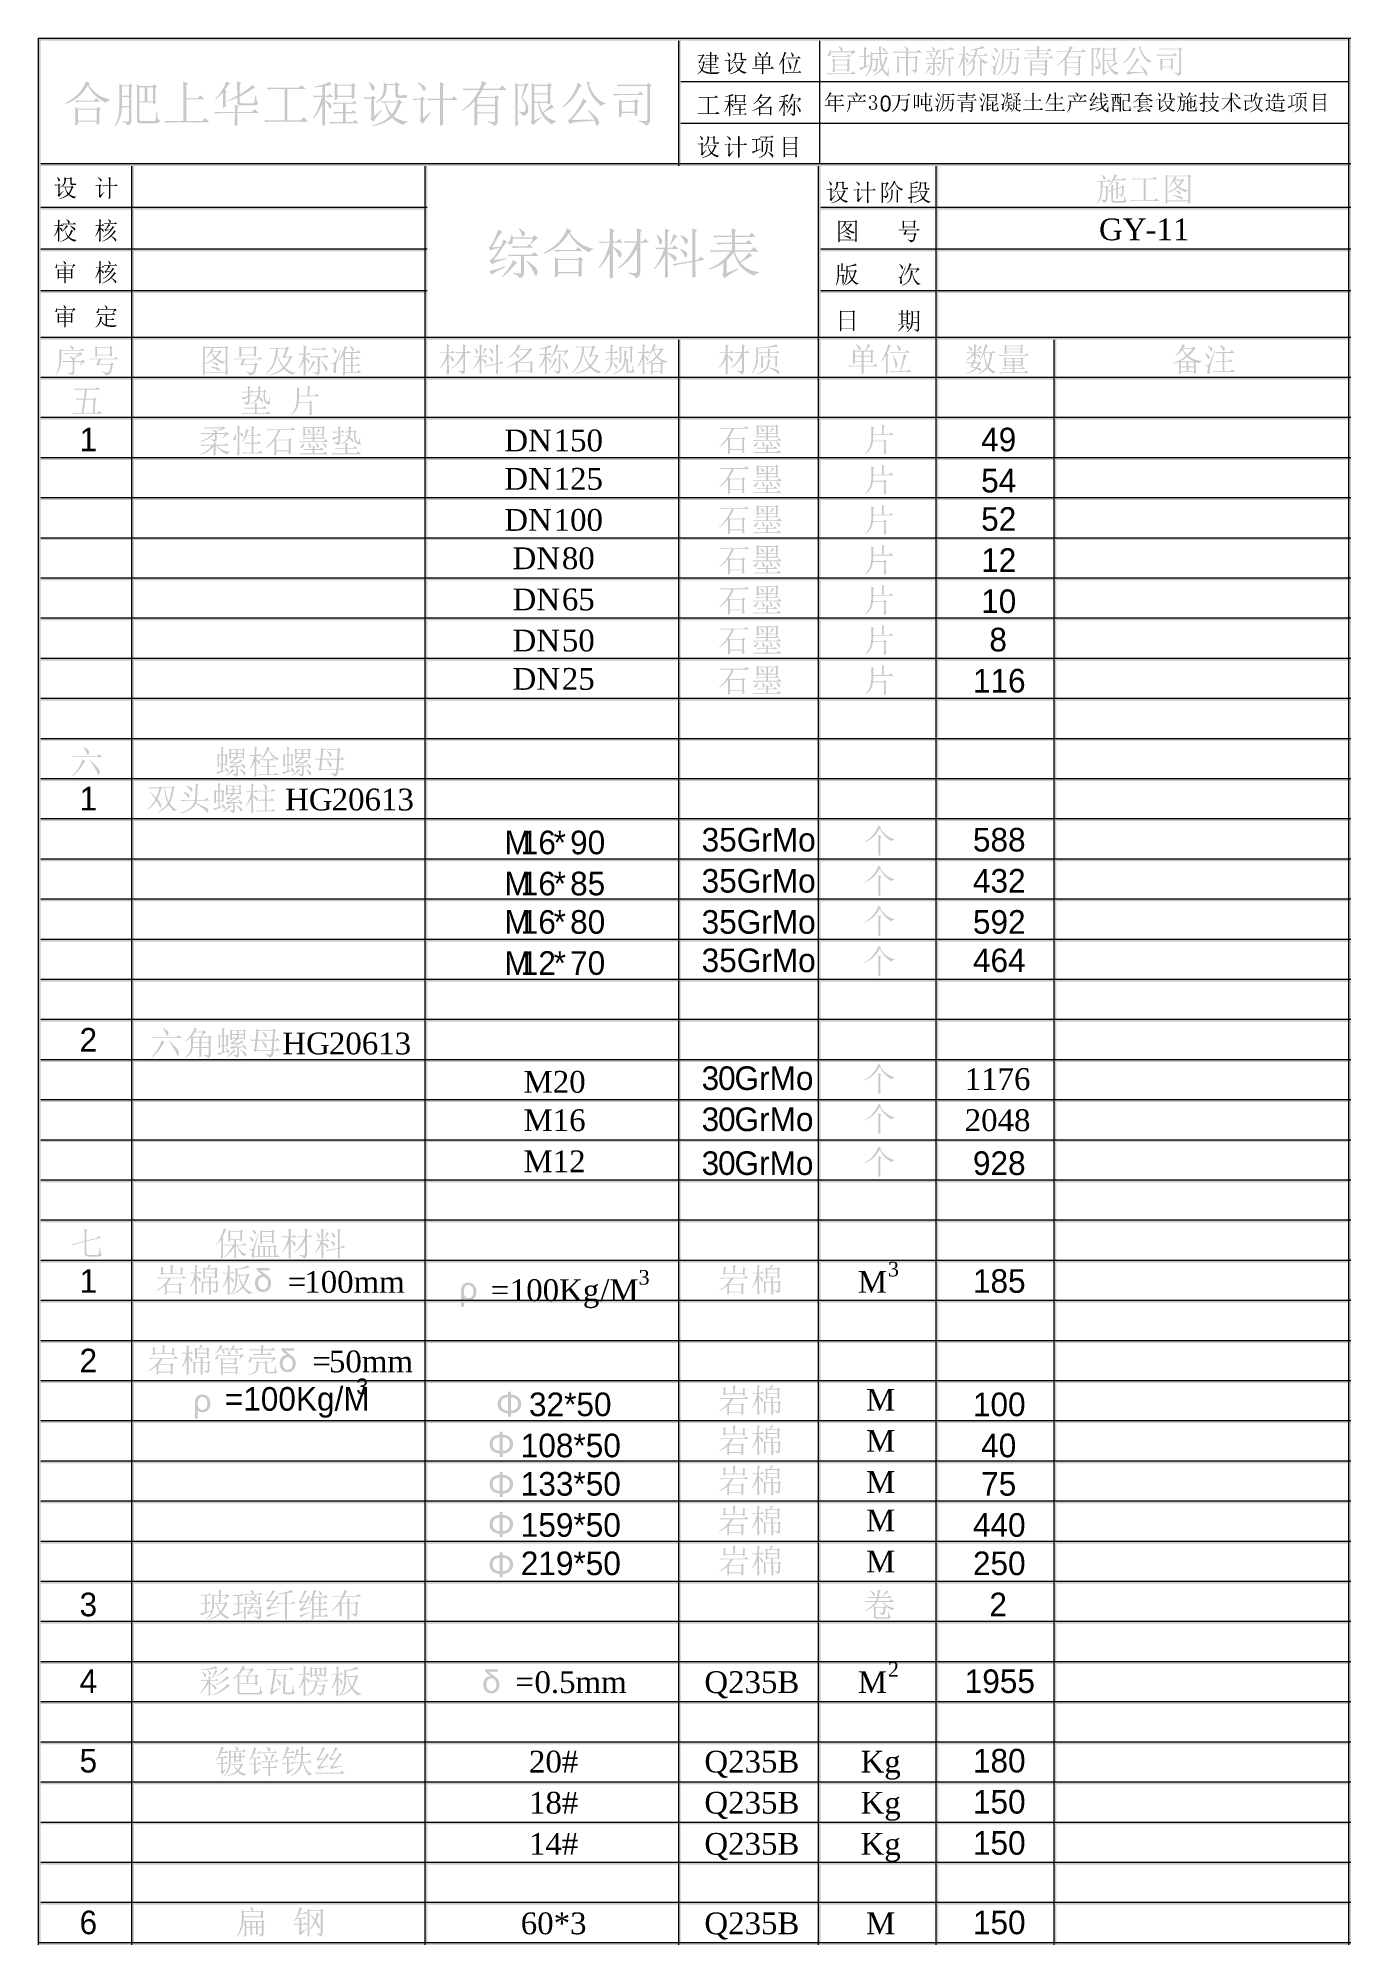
# Model space of a CAD drawing. Header units: millimetres. Extents: x 0 to 169, y 13 to 258.
import ezdxf

# ---------------------------------------------------------------- set-up
doc = ezdxf.new("R2010")
doc.units = ezdxf.units.MM

msp = doc.modelspace()

# ---------------------------------------------------------------- texts
at = {"color": 0, "attachment_point": 1}
for s, insert, char_height in [('{\\fËÎÌå|b0|i0|c0;0}', (108.345111, 250.709102), 2.036488), ('{\\fTimes New Roman|b0|i0|c0;  }', (5.334, 240.062551), 2.326047), ('{\\fTimes New Roman|b0|i0|c0;  }', (5.334, 234.418106), 2.326047), ('{\\fTimes New Roman|b0|i0|c0;     }', (106.228444, 234.418106), 2.326047), ('{\\fTimes New Roman|b0|i0|c0;GY}', (136.567333, 234.894526), 2.802467), ('{\\fTimes New Roman|b0|i0|c0;-11}', (142.564556, 234.894526), 2.802467), ('{\\fTimes New Roman|b0|i0|c0;  }', (5.334, 229.12644), 2.326047), ('{\\fTimes New Roman|b0|i0|c0;     }', (106.228444, 228.773662), 2.326047), ('{\\fTimes New Roman|b0|i0|c0;  }', (5.334, 223.481995), 2.326047), ('{\\fTimes New Roman|b0|i0|c0;     }', (106.228444, 222.77644), 2.326047), ('{\\fTimes New Roman|b0|i0|c0;  }', (30.028444, 212.669526), 2.802467), ('{\\fËÎÌå|b0|i0|c0;1}', (5.334, 207.967703), 3.039533), ('{\\fTimes New Roman|b0|i0|c0;DN}', (60.014556, 207.730637), 2.802467), ('{\\fTimes New Roman|b0|i0|c0;150}', (66.364556, 207.730637), 2.802467), ('{\\fËÎÌå|b0|i0|c0;49}', (121.397889, 207.967703), 3.039533), ('{\\fTimes New Roman|b0|i0|c0;DN}', (60.014556, 202.791748), 2.802467), ('{\\fTimes New Roman|b0|i0|c0;125}', (66.364556, 202.791748), 2.802467), ('{\\fËÎÌå|b0|i0|c0;54}', (121.397889, 202.676037), 3.039533), ('{\\fTimes New Roman|b0|i0|c0;DN}', (60.014556, 197.500081), 2.802467), ('{\\fTimes New Roman|b0|i0|c0;100}', (66.364556, 197.500081), 2.802467), ('{\\fËÎÌå|b0|i0|c0;52}', (121.397889, 197.737148), 3.039533), ('{\\fTimes New Roman|b0|i0|c0;DN}', (61.072889, 192.561192), 2.802467), ('{\\fTimes New Roman|b0|i0|c0;80}', (67.422889, 192.561192), 2.802467), ('{\\fËÎÌå|b0|i0|c0;12}', (121.397889, 192.445481), 3.039533), ('{\\fTimes New Roman|b0|i0|c0;DN}', (61.072889, 187.269526), 2.802467), ('{\\fTimes New Roman|b0|i0|c0;65}', (67.422889, 187.269526), 2.802467), ('{\\fËÎÌå|b0|i0|c0;10}', (121.397889, 187.153815), 3.039533), ('{\\fTimes New Roman|b0|i0|c0;DN}', (61.072889, 181.977859), 2.802467), ('{\\fTimes New Roman|b0|i0|c0;50}', (67.422889, 181.977859), 2.802467), ('{\\fËÎÌå|b0|i0|c0;8}', (122.456222, 182.214926), 3.039533), ('{\\fTimes New Roman|b0|i0|c0;DN}', (61.072889, 177.03897), 2.802467), ('{\\fTimes New Roman|b0|i0|c0;25}', (67.422889, 177.03897), 2.802467), ('{\\fËÎÌå|b0|i0|c0;116}', (120.339556, 176.923259), 3.039533), ('{\\fËÎÌå|b0|i0|c0;1}', (5.334, 161.753815), 3.039533), ('{\\fTimes New Roman|b0|i0|c0; HG}', (30.734, 161.516748), 2.802467), ('{\\fTimes New Roman|b0|i0|c0;20613}', (37.789556, 161.516748), 2.802467), ('{\\fËÎÌå|b0|i0|c0;M}', (60.014556, 156.10937), 3.039533), ('{\\fËÎÌå|b0|i0|c0;16}', (62.131222, 156.10937), 3.039533), ('{\\fËÎÌå|b0|i0|c0;*}', (66.364556, 156.10937), 3.039533), ('{\\fËÎÌå|b0|i0|c0;90}', (68.481222, 156.10937), 3.039533), ('{\\fËÎÌå|b0|i0|c0;35GrMo}', (85.414556, 156.462148), 3.039533), ('{\\fËÎÌå|b0|i0|c0;588}', (120.339556, 156.462148), 3.039533), ('{\\fËÎÌå|b0|i0|c0;M}', (60.014556, 150.817703), 3.039533), ('{\\fËÎÌå|b0|i0|c0;16}', (62.131222, 150.817703), 3.039533), ('{\\fËÎÌå|b0|i0|c0;*}', (66.364556, 150.817703), 3.039533), ('{\\fËÎÌå|b0|i0|c0;85}', (68.481222, 150.817703), 3.039533), ('{\\fËÎÌå|b0|i0|c0;35GrMo}', (85.414556, 151.170481), 3.039533), ('{\\fËÎÌå|b0|i0|c0;432}', (120.339556, 151.170481), 3.039533), ('{\\fËÎÌå|b0|i0|c0;M}', (60.014556, 145.878815), 3.039533), ('{\\fËÎÌå|b0|i0|c0;16}', (62.131222, 145.878815), 3.039533), ('{\\fËÎÌå|b0|i0|c0;*}', (66.364556, 145.878815), 3.039533), ('{\\fËÎÌå|b0|i0|c0;80}', (68.481222, 145.878815), 3.039533), ('{\\fËÎÌå|b0|i0|c0;35GrMo}', (85.414556, 145.878815), 3.039533), ('{\\fËÎÌå|b0|i0|c0;592}', (120.339556, 145.878815), 3.039533), ('{\\fËÎÌå|b0|i0|c0;M}', (60.014556, 140.587148), 3.039533), ('{\\fËÎÌå|b0|i0|c0;12}', (62.131222, 140.587148), 3.039533), ('{\\fËÎÌå|b0|i0|c0;*}', (66.364556, 140.587148), 3.039533), ('{\\fËÎÌå|b0|i0|c0;70}', (68.481222, 140.587148), 3.039533), ('{\\fËÎÌå|b0|i0|c0;35GrMo}', (85.414556, 140.939926), 3.039533), ('{\\fËÎÌå|b0|i0|c0;464}', (120.339556, 140.939926), 3.039533), ('{\\fËÎÌå|b0|i0|c0;2}', (5.334, 130.70937), 3.039533), ('{\\fTimes New Roman|b0|i0|c0;HG}', (31.439556, 130.119526), 2.802467), ('{\\fTimes New Roman|b0|i0|c0;20613}', (37.436778, 130.119526), 2.802467), ('{\\fTimes New Roman|b0|i0|c0;M20}', (62.484, 125.180637), 2.802467), ('{\\fËÎÌå|b0|i0|c0;3}', (85.414556, 125.770481), 3.039533), ('{\\fËÎÌå|b0|i0|c0;0}', (87.531222, 125.770481), 3.039533), ('{\\fËÎÌå|b0|i0|c0;GrMo}', (89.647889, 125.770481), 3.039533), ('{\\fTimes New Roman|b0|i0|c0;1176}', (119.281222, 125.533415), 2.802467), ('{\\fTimes New Roman|b0|i0|c0;M16}', (62.484, 120.241748), 2.802467), ('{\\fËÎÌå|b0|i0|c0;3}', (85.414556, 120.478815), 3.039533), ('{\\fËÎÌå|b0|i0|c0;0}', (87.531222, 120.478815), 3.039533), ('{\\fËÎÌå|b0|i0|c0;GrMo}', (89.647889, 120.478815), 3.039533), ('{\\fTimes New Roman|b0|i0|c0;2048}', (119.281222, 120.241748), 2.802467), ('{\\fTimes New Roman|b0|i0|c0;M12}', (62.484, 114.950081), 2.802467), ('{\\fËÎÌå|b0|i0|c0;3}', (85.414556, 114.83437), 3.039533), ('{\\fËÎÌå|b0|i0|c0;0}', (87.531222, 114.83437), 3.039533), ('{\\fËÎÌå|b0|i0|c0;GrMo}', (89.647889, 114.83437), 3.039533), ('{\\fËÎÌå|b0|i0|c0;928}', (120.339556, 114.83437), 3.039533), ('{\\fTimes New Roman|b0|i0|c0;3}', (109.403444, 100.619712), 1.877653), ('{\\fËÎÌå|b0|i0|c0;1}', (5.334, 99.664926), 3.039533), ('{\\fTimes New Roman|b0|i0|c0;=}', (32.145111, 99.427859), 2.802467), ('{\\fTimes New Roman|b0|i0|c0;100mm}', (34.261778, 99.427859), 2.802467), ('{\\fTimes New Roman|b0|i0|c0;100Kg}', (60.720111, 98.369526), 2.802467), ('{\\fTimes New Roman|b0|i0|c0;/M}', (72.361778, 98.369526), 2.802467), ('{\\fTimes New Roman|b0|i0|c0;3}', (77.300667, 99.561379), 1.877653), ('{\\fTimes New Roman|b0|i0|c0;M}', (105.522889, 99.427859), 2.802467), ('{\\fËÎÌå|b0|i0|c0;185}', (120.339556, 99.664926), 3.039533), ('{\\fTimes New Roman|b0|i0|c0;=}', (58.250667, 98.369526), 2.802467), ('{\\fËÎÌå|b0|i0|c0;2}', (5.334, 89.43437), 3.039533), ('{\\fTimes New Roman|b0|i0|c0;=}', (35.320111, 89.197303), 2.802467), ('{\\fTimes New Roman|b0|i0|c0;50mm}', (37.436778, 89.197303), 2.802467), ('{\\fËÎÌå|b0|i0|c0;=100Kg/M}', (24.031222, 84.495481), 3.039533), ('{\\fËÎÌå|b0|i0|c0;3}', (40.964556, 85.609102), 2.036488), ('{\\fËÎÌå|b0|i0|c0;32*50}', (63.189556, 83.789926), 3.039533), ('{\\fTimes New Roman|b0|i0|c0;M}', (106.581222, 84.258415), 2.802467), ('{\\fËÎÌå|b0|i0|c0;100}', (120.339556, 83.789926), 3.039533), ('{\\fËÎÌå|b0|i0|c0;108*50}', (62.131222, 78.498259), 3.039533), ('{\\fTimes New Roman|b0|i0|c0;M}', (106.581222, 78.966748), 2.802467), ('{\\fËÎÌå|b0|i0|c0;40}', (121.397889, 78.498259), 3.039533), ('{\\fTimes New Roman|b0|i0|c0;M}', (106.581222, 73.675081), 2.802467), ('{\\fËÎÌå|b0|i0|c0;133*50}', (62.131222, 73.55937), 3.039533), ('{\\fËÎÌå|b0|i0|c0;75}', (121.397889, 73.55937), 3.039533), ('{\\fTimes New Roman|b0|i0|c0;M}', (106.581222, 68.736192), 2.802467), ('{\\fËÎÌå|b0|i0|c0;159*50}', (62.131222, 68.267703), 3.039533), ('{\\fËÎÌå|b0|i0|c0;440}', (120.339556, 68.267703), 3.039533), ('{\\fËÎÌå|b0|i0|c0;219*50}', (62.131222, 63.328815), 3.039533), ('{\\fTimes New Roman|b0|i0|c0;M}', (106.581222, 63.444526), 2.802467), ('{\\fËÎÌå|b0|i0|c0;250}', (120.339556, 63.328815), 3.039533), ('{\\fËÎÌå|b0|i0|c0;3}', (5.334, 58.037148), 3.039533), ('{\\fËÎÌå|b0|i0|c0;2}', (122.456222, 58.037148), 3.039533), ('{\\fTimes New Roman|b0|i0|c0;2}', (109.403444, 49.114156), 1.877653), ('{\\fËÎÌå|b0|i0|c0;4}', (5.334, 48.15937), 3.039533), ('{\\fTimes New Roman|b0|i0|c0;=}', (61.425667, 47.922303), 2.802467), ('{\\fTimes New Roman|b0|i0|c0;0.5mm}', (63.895111, 47.922303), 2.802467), ('{\\fTimes New Roman|b0|i0|c0;Q235B}', (85.767333, 47.922303), 2.802467), ('{\\fTimes New Roman|b0|i0|c0;M}', (105.522889, 47.922303), 2.802467), ('{\\fËÎÌå|b0|i0|c0;1955}', (119.281222, 48.15937), 3.039533), ('{\\fËÎÌå|b0|i0|c0;5}', (5.334, 37.928815), 3.039533), ('{\\fTimes New Roman|b0|i0|c0;20#}', (63.189556, 37.691748), 2.802467), ('{\\fTimes New Roman|b0|i0|c0;Q235B}', (85.767333, 37.691748), 2.802467), ('{\\fTimes New Roman|b0|i0|c0;Kg}', (105.875667, 37.691748), 2.802467), ('{\\fËÎÌå|b0|i0|c0;180}', (120.339556, 37.928815), 3.039533), ('{\\fTimes New Roman|b0|i0|c0;18#}', (63.189556, 32.400081), 2.802467), ('{\\fTimes New Roman|b0|i0|c0;Q235B}', (85.767333, 32.400081), 2.802467), ('{\\fTimes New Roman|b0|i0|c0;Kg}', (105.875667, 32.400081), 2.802467), ('{\\fËÎÌå|b0|i0|c0;150}', (120.339556, 32.637148), 3.039533), ('{\\fTimes New Roman|b0|i0|c0;14#}', (63.189556, 27.108415), 2.802467), ('{\\fTimes New Roman|b0|i0|c0;Q235B}', (85.767333, 27.108415), 2.802467), ('{\\fTimes New Roman|b0|i0|c0;Kg}', (105.875667, 27.108415), 2.802467), ('{\\fËÎÌå|b0|i0|c0;150}', (120.339556, 27.345481), 3.039533), ('{\\fËÎÌå|b0|i0|c0;6}', (5.334, 17.114926), 3.039533), ('{\\fTimes New Roman|b0|i0|c0;   }', (29.675667, 16.877859), 2.802467), ('{\\fTimes New Roman|b0|i0|c0;60*3}', (62.131222, 16.877859), 2.802467), ('{\\fTimes New Roman|b0|i0|c0;Q235B}', (85.767333, 16.877859), 2.802467), ('{\\fTimes New Roman|b0|i0|c0;M}', (106.581222, 16.877859), 2.802467), ('{\\fËÎÌå|b0|i0|c0;150}', (120.339556, 17.114926), 3.039533)]:
    msp.add_mtext(s, dxfattribs=dict(at, insert=insert, char_height=char_height))

# ---------------------------------------------------------------- hatches: boundary and pattern name
h = msp.add_hatch(color=0)
h.dxf.hatch_style = 2
h.paths.add_polyline_path([(0, 257.767226), (168.994667, 257.767226), (168.994667, 258.105892), (0, 258.105892)])
h = msp.add_hatch(color=0)
h.dxf.hatch_style = 2
h.paths.add_polyline_path([(0, 12.706615), (0.338667, 12.706615), (0.338667, 258.105892), (0, 258.105892)])
h = msp.add_hatch(color=0)
h.dxf.hatch_style = 2
h.paths.add_polyline_path([(0, 214.153309), (0.338667, 214.153309), (0.338667, 258.102365), (0, 258.102365)])
h = msp.add_hatch(color=0)
h.dxf.hatch_style = 2
h.paths.add_polyline_path([(0.338667, 257.767226), (168.994667, 257.767226), (168.994667, 258.105892), (0.338667, 258.105892)])
h = msp.add_hatch(color=0)
h.dxf.hatch_style = 2
h.paths.add_polyline_path([(82.398306, 241.638226), (82.736969, 241.638226), (82.736969, 257.767226), (82.398306, 257.767226)])
h = msp.add_hatch(color=0)
h.dxf.hatch_style = 2
h.paths.add_polyline_path([(100.566361, 252.560226), (100.608694, 252.560226), (100.608694, 257.767226), (100.566361, 257.767226)])
h = msp.add_hatch(color=0)
h.dxf.hatch_style = 2
h.paths.add_polyline_path([(168.656, 12.706615), (168.994653, 12.706615), (168.994653, 258.105892), (168.656, 258.105892)])
h = msp.add_hatch(color=0)
h.dxf.hatch_style = 2
h.paths.add_polyline_path([(168.656, 214.153309), (168.994653, 214.153309), (168.994653, 257.763698), (168.656, 257.763698)])
h = msp.add_hatch(color=0)
h.paths.add_polyline_path([(85.775712, 254.92516), (85.723002, 254.646107), (85.664091, 254.404261), (85.598978, 254.199623), (85.527665, 254.032191), (85.726102, 253.887497), (85.974149, 253.784144), (86.279385, 253.717998), (86.646632, 253.684925), (86.862639, 253.682772), (87.113787, 253.692505), (87.400074, 253.713606), (87.721502, 253.745559), (87.721502, 253.69595), (87.638992, 253.656589), (87.574052, 253.612578), (87.527715, 253.5634), (87.501016, 253.508536), (87.119299, 253.503713), (86.696241, 253.503024), (86.482387, 253.512412), (86.287653, 253.532652), (86.112556, 253.564261), (85.957613, 253.607755), (85.684072, 253.731779), (85.456007, 253.905411), (85.348434, 253.787417), (85.215539, 253.672523), (85.056807, 253.559696), (84.871719, 253.447903), (84.844158, 253.486488), (85.13079, 253.720754), (85.367812, 254.00463), (85.19418, 254.305043), (85.070156, 254.638528), (85.119766, 254.666089), (85.252057, 254.385658), (85.417422, 254.142434), (85.473232, 254.296516), (85.524909, 254.486255), (85.572451, 254.712167), (85.615859, 254.974769), (85.230009, 254.974769), (85.13079, 254.864526), (84.970937, 255.024378), (85.108741, 255.085012), (85.527665, 255.856714), (85.092205, 255.856714), (84.981962, 255.829153), (84.882743, 255.928372), (85.527665, 255.928372), (85.637908, 256.038615), (85.814297, 255.867738), (85.687517, 255.807104), (85.241033, 255.046427), (85.615859, 255.046427), (85.704054, 255.162182), (85.874931, 254.996818)])
h.paths.add_polyline_path([(87.302578, 255.443302), (87.30275, 255.31213), (87.303956, 255.200078), (87.307229, 255.107664), (87.313602, 255.035403), (87.142726, 254.947208), (87.142726, 255.062964), (86.668681, 255.062964), (86.668681, 254.715698), (87.004922, 254.715698), (87.142726, 254.84799), (87.341163, 254.638528), (86.668681, 254.638528), (86.668681, 254.318823), (87.241944, 254.318823), (87.390773, 254.467651), (87.600234, 254.241653), (86.668681, 254.241653), (86.670059, 254.032191), (86.679705, 253.806193), (86.497804, 253.734535), (86.505383, 254.002563), (86.508828, 254.241653), (85.92454, 254.241653), (85.814297, 254.219604), (85.715078, 254.318823), (86.508828, 254.318823), (86.508828, 254.638528), (86.111953, 254.638528), (86.00171, 254.616479), (85.902491, 254.715698), (86.508828, 254.715698), (86.508828, 255.062964), (86.111953, 255.062964), (86.00171, 255.035403), (85.902491, 255.134622), (86.508828, 255.134622), (86.508828, 255.443302), (85.92454, 255.443302), (85.825321, 255.421253), (85.726102, 255.520472), (86.508828, 255.520472), (86.508828, 255.818128), (86.122977, 255.818128), (86.023759, 255.790568), (85.92454, 255.889786), (86.508828, 255.889786), (86.505383, 256.133699), (86.497804, 256.336271), (86.778924, 256.203979), (86.668681, 256.115785), (86.668681, 255.889786), (87.115165, 255.889786), (87.225408, 256.005542), (87.401797, 255.840177), (87.302578, 255.768519), (87.302578, 255.520472), (87.341163, 255.520472), (87.473455, 255.658276), (87.688429, 255.443302)])
h.paths.add_polyline_path([(86.668681, 255.818128), (86.668681, 255.520472), (87.142726, 255.520472), (87.142726, 255.818128)])
h.paths.add_polyline_path([(86.668681, 255.443302), (86.668681, 255.134622), (87.142726, 255.134622), (87.142726, 255.443302)])
h = msp.add_hatch(color=0)
h.paths.add_polyline_path([(88.70509, 256.253589), (88.743675, 256.275637), (88.910418, 256.160571), (89.019283, 256.066175), (89.078539, 255.97867), (89.096453, 255.895299), (89.076472, 255.823641), (89.035819, 255.768519), (88.990344, 255.731312), (88.969674, 255.71891), (88.924887, 255.748538), (88.892503, 255.840177), (88.825669, 256.030346)])
h.paths.add_polyline_path([(89.052356, 254.070776), (89.526401, 254.4897), (89.564986, 254.451115), (89.383085, 254.240275), (89.234257, 254.05424), (89.002747, 253.717998), (88.820845, 253.894387), (88.869766, 253.97638), (88.881479, 254.070776), (88.881479, 255.211792), (88.721627, 255.211792), (88.611384, 255.200767), (88.484604, 255.173207), (88.374361, 255.28345), (88.870455, 255.28345), (88.953137, 255.410229), (89.179135, 255.244865), (89.052356, 255.162182)])
h.paths.add_polyline_path([(89.796497, 254.963745), (89.886414, 254.710616), (89.982532, 254.497279), (90.084851, 254.324249), (90.193372, 254.192043), (90.30482, 254.351379), (90.406967, 254.532419), (90.498779, 254.736196), (90.579222, 254.963745)])
h.paths.add_polyline_path([(89.465767, 255.035403), (90.568198, 255.035403), (90.667417, 255.162182), (90.887903, 254.963745), (90.766635, 254.897599), (90.667417, 254.659887), (90.55993, 254.442846), (90.444174, 254.246476), (90.320151, 254.070776), (90.510234, 253.941499), (90.724605, 253.842711), (90.962747, 253.773895), (91.224144, 253.734535), (91.224144, 253.69595), (91.114676, 253.662791), (91.034664, 253.620847), (90.984624, 253.569601), (90.965073, 253.508536), (90.753286, 253.593286), (90.556485, 253.698706), (90.375186, 253.824796), (90.209908, 253.971557), (89.934903, 253.780441), (89.638711, 253.629115), (89.320815, 253.518097), (88.980698, 253.447903), (88.969674, 253.486488), (89.336662, 253.610684), (89.644223, 253.752449), (89.892873, 253.912818), (90.083128, 254.092825), (89.962206, 254.290142), (89.86402, 254.501413), (89.788573, 254.726119), (89.735863, 254.963745), (89.675229, 254.963745), (89.564986, 254.936184)])
h.paths.add_polyline_path([(90.606783, 255.531497), (90.615051, 255.477667), (90.639856, 255.439857), (90.681197, 255.41755), (90.739075, 255.410229), (91.003658, 255.443302), (91.093919, 255.443991), (91.146974, 255.399205), (91.174535, 255.338571), (91.185559, 255.294474), (91.177291, 255.274492), (91.152486, 255.266913), (91.120274, 255.263726), (91.056023, 255.26209), (90.958699, 255.261487), (90.827269, 255.261401), (90.628832, 255.261401), (90.531766, 255.273803), (90.464156, 255.31101), (90.426518, 255.373022), (90.41937, 255.459839), (90.41937, 256.0772), (89.873667, 256.0772), (89.868585, 255.876695), (89.845417, 255.696861), (89.804679, 255.537698), (89.746887, 255.399205), (89.661277, 255.2732), (89.537425, 255.151847), (89.376367, 255.035661), (89.179135, 254.92516), (89.151575, 254.963745), (89.329342, 255.111626), (89.465767, 255.249688), (89.560852, 255.378448), (89.614595, 255.498424), (89.666961, 255.714087), (89.686253, 255.900811), (89.675229, 256.253589), (89.873667, 256.15437), (90.408345, 256.15437), (90.491028, 256.275637), (90.706002, 256.115785), (90.606783, 256.038615)])
h = msp.add_hatch(color=0)
h.paths.add_polyline_path([(92.505389, 255.630715), (92.505389, 255.222816), (93.177872, 255.222816), (93.177872, 255.630715)])
h.paths.add_polyline_path([(93.348748, 255.630715), (93.348748, 255.222816), (94.054304, 255.222816), (94.054304, 255.630715)])
h.paths.add_polyline_path([(92.505389, 255.145646), (92.505389, 254.726722), (93.177872, 254.726722), (93.177872, 255.145646)])
h.paths.add_polyline_path([(93.348748, 255.145646), (93.348748, 254.726722), (94.054304, 254.726722), (94.054304, 255.145646)])
h.paths.add_polyline_path([(92.615632, 256.303198), (92.643193, 256.336271), (92.803045, 256.234296), (92.946361, 256.132321), (93.042135, 256.029657), (93.067628, 255.939396), (93.051092, 255.865671), (93.018019, 255.812616), (92.984257, 255.778165), (92.962898, 255.768519), (92.913288, 255.805726), (92.863679, 255.917347), (92.76446, 256.106138)])
h.paths.add_polyline_path([(93.348748, 254.192043), (93.348921, 253.958294), (93.350126, 253.768986), (93.353399, 253.623086), (93.359773, 253.519561), (93.161335, 253.436878), (93.173737, 253.8434), (93.177872, 254.192043), (92.119538, 254.192043), (91.959686, 254.169995), (91.860467, 254.269214), (93.177872, 254.269214), (93.177872, 254.649552), (92.505389, 254.649552), (92.505389, 254.500724), (92.317976, 254.429066), (92.334512, 255.123597), (92.317976, 255.818128), (92.516413, 255.707885), (93.458991, 255.707885), (93.545808, 255.853957), (93.640892, 256.033102), (93.719441, 256.210869), (93.773184, 256.363832), (94.021231, 256.176418), (93.915122, 256.114407), (93.800745, 256.011054), (93.676721, 255.873939), (93.536161, 255.707885), (94.032255, 255.707885), (94.131474, 255.818128), (94.329911, 255.6693), (94.219668, 255.581106), (94.219841, 255.23384), (94.221046, 254.95272), (94.224319, 254.737747), (94.230693, 254.588918), (94.054304, 254.51726), (94.054304, 254.649552), (93.348748, 254.649552), (93.348748, 254.269214), (94.280302, 254.269214), (94.47874, 254.467651), (94.748835, 254.192043)])
h = msp.add_hatch(color=0)
h.paths.add_polyline_path([(95.848179, 253.447903), (95.850235, 253.559556), (95.852227, 253.704476), (95.854089, 253.882857), (95.855758, 254.094892), (95.857168, 254.340775), (95.858256, 254.620699), (95.858956, 254.93486), (95.859203, 255.28345), (95.730873, 255.077864), (95.609778, 254.899666), (95.494884, 254.749374), (95.385158, 254.627503), (95.352085, 254.649552), (95.572571, 255.03747), (95.776521, 255.454326), (95.945331, 255.891164), (96.068665, 256.336271), (96.355297, 256.187443), (96.245054, 256.126809), (96.152208, 255.91907), (96.072799, 255.742336), (96.007859, 255.596609), (95.958422, 255.481887), (96.118274, 255.371644), (96.019056, 255.294474), (96.019077, 254.941761), (96.019228, 254.627676), (96.019637, 254.35209), (96.020434, 254.114873), (96.021747, 253.915897), (96.023706, 253.755033), (96.026441, 253.632151), (96.03008, 253.547122)])
h.paths.add_polyline_path([(96.862415, 256.286661), (96.901, 256.314222), (97.057063, 256.183911), (97.169717, 256.073755), (97.238964, 255.983235), (97.264802, 255.911835), (97.251711, 255.807793), (97.209681, 255.740958), (97.159382, 255.703751), (97.138023, 255.691349), (97.108136, 255.699703), (97.084968, 255.725111), (97.069035, 255.768088), (97.060852, 255.829153), (96.990572, 256.035169)])
h.paths.add_polyline_path([(96.228517, 255.59213), (97.733335, 255.59213), (97.904212, 255.768519), (98.152259, 255.520472), (96.625392, 255.520472), (96.480698, 255.509448), (96.344273, 255.481887)])
h.paths.add_polyline_path([(96.515149, 255.23384), (96.553734, 255.261401), (96.691108, 255.033163), (96.796958, 254.845234), (96.870769, 254.698645), (96.912024, 254.594431), (96.949231, 254.44698), (96.961634, 254.340872), (96.942341, 254.22925), (96.889976, 254.142434), (96.833476, 254.088002), (96.801781, 254.070776), (96.772153, 254.091447), (96.763196, 254.153458), (96.741148, 254.331914), (96.702562, 254.572382), (96.629526, 254.874172)])
h.paths.add_polyline_path([(97.56797, 255.393693), (97.865627, 255.23384), (97.808697, 255.182078), (97.753317, 255.092591), (97.69897, 254.964864), (97.645141, 254.79838), (97.580028, 254.592622), (97.500447, 254.347073), (97.406396, 254.061216), (97.297875, 253.734535), (97.854602, 253.734535), (98.030991, 253.905411), (98.279038, 253.657365), (96.564759, 253.657365), (96.407662, 253.648407), (96.267102, 253.61878), (96.156859, 253.734535), (97.209681, 253.734535), (97.346106, 254.231317), (97.457727, 254.715698), (97.501308, 254.937907), (97.53352, 255.124975), (97.555396, 255.276904)])
h = msp.add_hatch(color=0)
h.paths.add_polyline_path([(102.145924, 255.801372), (104.097226, 255.801372), (104.3122, 256.016345), (104.626392, 255.702153), (102.67509, 255.702153), (102.46425, 255.68975), (102.294752, 255.652543)])
h.paths.add_polyline_path([(102.542799, 255.239132), (102.542799, 254.709965), (104.179908, 254.709965), (104.179908, 255.239132)])
h.paths.add_polyline_path([(102.542799, 254.610747), (102.542799, 254.048507), (104.179908, 254.048507), (104.179908, 254.610747)])
h.paths.add_polyline_path([(102.294752, 255.487179), (102.542799, 255.338351), (104.163372, 255.338351), (104.279127, 255.503715), (104.54371, 255.288741), (104.411418, 255.172986), (104.411677, 254.906594), (104.412452, 254.669658), (104.413744, 254.462177), (104.415553, 254.284151), (104.417878, 254.135582), (104.42072, 254.016468), (104.424079, 253.926809), (104.427955, 253.866606), (104.179908, 253.750851), (104.179908, 253.949288), (102.542799, 253.949288), (102.542799, 253.80046), (102.294752, 253.717778), (102.301986, 253.883228), (102.307154, 254.082269), (102.310255, 254.315416), (102.311288, 254.583186), (102.310255, 254.853884), (102.307154, 255.095127), (102.301986, 255.306397)])
h.paths.add_polyline_path([(101.517538, 253.56895), (104.659465, 253.56895), (104.924049, 253.833533), (105.287851, 253.469731), (102.096314, 253.469731), (101.848267, 253.457329), (101.666366, 253.420122)])
h.paths.add_polyline_path([(102.989283, 257.058142), (103.022356, 257.091215), (103.266269, 256.976149), (103.435767, 256.865217), (103.534986, 256.761175), (103.568059, 256.661267), (103.552212, 256.586853), (103.507425, 256.495903), (103.457127, 256.421489), (103.419231, 256.396684), (103.394426, 256.407019), (103.369622, 256.438025), (103.344817, 256.489702), (103.320012, 256.562049), (103.18772, 256.810095)])
h.paths.add_polyline_path([(104.527174, 255.867517), (104.791757, 256.297465), (102.046705, 256.297465), (102.05704, 256.174475), (102.054973, 256.070089), (102.040504, 255.984306), (102.013632, 255.917127), (101.926816, 255.830999), (101.798658, 255.806884), (101.733546, 255.815066), (101.687037, 255.830999), (101.659132, 255.854168), (101.64983, 255.884054), (101.6705, 255.946066), (101.732512, 256.032882), (101.800725, 256.148637), (101.856536, 256.280929), (101.899944, 256.429757), (101.93095, 256.595122), (102.013632, 256.595122), (102.030168, 256.396684), (104.758684, 256.396684), (104.924049, 256.578585), (105.238241, 256.247856), (105.09148, 256.222018), (104.932317, 256.144503), (104.760751, 256.015312), (104.576783, 255.834444)])
h = msp.add_hatch(color=0)
h.paths.add_polyline_path([(106.428866, 253.23822), (106.702407, 253.565505), (106.930472, 253.9548), (107.022456, 254.173908), (107.091703, 254.409553), (107.138211, 254.661734), (107.161983, 254.930451), (107.172232, 255.224921), (107.17783, 255.554014), (107.178261, 255.917213), (107.173007, 256.314002), (107.43759, 256.18171), (108.28095, 256.18171), (108.247877, 257.074679), (108.611679, 256.958924), (108.479387, 256.826632), (108.483521, 256.516573), (108.495924, 256.18171), (109.041627, 256.18171), (109.223528, 256.363611), (109.504648, 256.082491), (108.495924, 256.082491), (108.524862, 255.616025), (108.578606, 255.145425), (108.610645, 254.932432), (108.640618, 254.764398), (108.668523, 254.640805), (108.694361, 254.561137), (108.814939, 254.838812), (108.914847, 255.145425), (109.000975, 255.463063), (109.0747, 255.768299), (109.388892, 255.569861), (109.336182, 255.507849), (109.277271, 255.404497), (109.212159, 255.259803), (109.140845, 255.073767), (108.975481, 254.668624), (108.777043, 254.280017), (108.877296, 254.06711), (108.996151, 253.874874), (109.133611, 253.703308), (109.289674, 253.552413), (109.471575, 254.197335), (109.53772, 254.180799), (109.508782, 253.982361), (109.488111, 253.816997), (109.475709, 253.684705), (109.471575, 253.585486), (109.483977, 253.42839), (109.521184, 253.28783), (109.525318, 253.213416), (109.471575, 253.188611), (109.372356, 253.221684), (109.309311, 253.255704), (109.23593, 253.307811), (109.152214, 253.377488), (109.058163, 253.464219), (108.957911, 253.572825), (108.855592, 253.708821), (108.751205, 253.872721), (108.644752, 254.065043), (108.49601, 253.901746), (108.347785, 253.759119), (108.200593, 253.637163), (108.054951, 253.535877), (107.785545, 253.374646), (107.553345, 253.254757), (107.536809, 253.320903), (107.81035, 253.502804), (108.071488, 253.717778), (108.318846, 253.978227), (108.545533, 254.296554), (108.497991, 254.433066), (108.454582, 254.594899), (108.415308, 254.782571), (108.380168, 254.996597), (108.349163, 255.235256), (108.322291, 255.496136), (108.299553, 255.77872), (108.28095, 256.082491), (107.404517, 256.082491), (107.404517, 255.404497), (107.884075, 255.404497), (107.983293, 255.536788), (108.23134, 255.338351), (108.099049, 255.239132), (108.086657, 255.038369), (108.07433, 254.85776), (108.062132, 254.697305), (108.050128, 254.557003), (108.038383, 254.436855), (108.02696, 254.336861), (108.015925, 254.257021), (108.005342, 254.197335), (107.955733, 254.024391), (107.889587, 253.905191), (107.789679, 253.817686), (107.636028, 253.734314), (107.597787, 253.827332), (107.532675, 253.907947), (107.440691, 253.97616), (107.321835, 254.03197), (107.321835, 254.098116), (107.45628, 254.070211), (107.562303, 254.052641), (107.64042, 254.045406), (107.691149, 254.048507), (107.726289, 254.070211), (107.757295, 254.118787), (107.784167, 254.194234), (107.806905, 254.296554), (107.827489, 254.446415), (107.847557, 254.66449), (107.866591, 254.950777), (107.884075, 255.305278), (107.404517, 255.305278), (107.382813, 254.886785), (107.334237, 254.524619), (107.25879, 254.219298), (107.15647, 253.971337), (107.027279, 253.758344), (106.871217, 253.557236), (106.688282, 253.367498), (106.478476, 253.188611)])
h.paths.add_polyline_path([(108.628215, 256.843168), (108.661288, 256.892778), (108.823638, 256.82155), (108.947231, 256.757041), (109.032583, 256.699766), (109.080212, 256.650243), (109.124998, 256.571006), (109.140845, 256.512439), (109.128443, 256.455251), (109.091236, 256.38566), (109.045761, 256.331227), (109.008554, 256.314002), (108.958944, 256.347075), (108.909335, 256.446293), (108.797714, 256.652999)])
h.paths.add_polyline_path([(106.561158, 254.494991), (107.090325, 254.643819), (107.106861, 254.577674), (106.852355, 254.474062), (106.62627, 254.378203), (106.428608, 254.290094), (106.259368, 254.209737), (106.118549, 254.137132), (106.006153, 254.072278), (105.922179, 254.015176), (105.866627, 253.965825), (105.684726, 254.280017), (105.986516, 254.342029), (106.329648, 254.428845), (106.329648, 255.718689), (106.230429, 255.718689), (106.023723, 255.706287), (105.833554, 255.66908), (105.684726, 255.817908), (106.329648, 255.817908), (106.328614, 256.219951), (106.325513, 256.549646), (106.320346, 256.806995), (106.313111, 256.991997), (106.69345, 256.810095), (106.561158, 256.69434), (106.561158, 255.817908), (106.743059, 255.817908), (106.908424, 255.983273), (107.173007, 255.718689), (106.561158, 255.718689)])
h = msp.add_hatch(color=0)
h.paths.add_polyline_path([(111.489023, 257.025069), (111.522095, 257.074679), (111.672043, 256.995183), (111.791502, 256.922406), (111.880988, 256.856863), (111.941019, 256.799071), (112.01061, 256.703298), (112.034726, 256.628194), (112.023012, 256.579274), (111.990628, 256.501415), (111.941019, 256.427001), (111.874873, 256.38566), (111.839647, 256.387641), (111.808038, 256.418044), (111.77953, 256.476352), (111.753606, 256.562049), (111.718466, 256.6592), (111.662655, 256.768754), (111.586174, 256.890711)])
h.paths.add_polyline_path([(110.579517, 253.602023), (110.596054, 254.831233), (110.59502, 255.119501), (110.59192, 255.380381), (110.586752, 255.613355), (110.579517, 255.817908), (110.827564, 255.66908), (111.737069, 255.66908), (111.737069, 256.247856), (110.579517, 256.247856), (110.372812, 256.235454), (110.182642, 256.198247), (110.033814, 256.347075), (113.109595, 256.347075), (113.374179, 256.611658), (113.737981, 256.247856), (111.96858, 256.247856), (111.96858, 255.66908), (112.894622, 255.66908), (113.010377, 255.834444), (113.308033, 255.636007), (113.159205, 255.520252), (113.159205, 254.065043), (113.135434, 253.919316), (113.06412, 253.796326), (112.945264, 253.696074), (112.778866, 253.618559), (112.749928, 253.728113), (112.663111, 253.825265), (112.518417, 253.910014), (112.315845, 253.982361), (112.315845, 254.048507), (112.568715, 254.023702), (112.767842, 254.015434), (112.843203, 254.027836), (112.895311, 254.065043), (112.923646, 254.127055), (112.927694, 254.213872), (112.927694, 255.569861), (111.96858, 255.569861), (111.96858, 253.899679), (111.985116, 253.304366), (111.720533, 253.188611), (111.732935, 253.606157), (111.737069, 253.998898), (111.737069, 255.569861), (110.827564, 255.569861), (110.827564, 253.717778)])
h = msp.add_hatch(color=0)
h.paths.add_polyline_path([(117.442148, 255.454106), (117.442148, 253.932752), (117.446282, 253.647498), (117.458684, 253.320903), (117.210637, 253.205148), (117.217872, 253.67437), (117.223039, 254.205603), (117.22614, 254.798849), (117.227174, 255.454106), (116.698007, 255.454106), (116.70086, 255.194949), (116.692925, 254.954912), (116.674268, 254.733995), (116.644952, 254.532198), (116.605043, 254.349522), (116.554605, 254.185966), (116.493702, 254.041531), (116.422399, 253.916215), (116.26315, 253.698141), (116.090981, 253.506938), (115.905377, 253.342607), (115.705819, 253.205148), (115.672747, 253.254757), (115.966269, 253.5407), (116.185377, 253.839045), (116.334894, 254.161506), (116.422399, 254.51704), (116.448151, 254.715391), (116.467186, 254.938031), (116.478985, 255.184441), (116.483033, 255.454106), (116.478899, 256.053553), (116.466497, 256.727413), (116.698007, 256.578585), (117.0153, 256.663334), (117.272649, 256.752218), (117.470053, 256.845235), (117.607512, 256.942387), (117.888632, 256.644731), (117.442148, 256.611658), (117.315024, 256.592021), (117.148625, 256.566183), (116.942953, 256.534143), (116.698007, 256.495903), (116.698007, 255.553325), (117.508293, 255.553325), (117.723267, 255.768299), (118.03746, 255.454106)])
h.paths.add_polyline_path([(114.697095, 256.297465), (114.892088, 256.161039), (115.0168, 256.049418), (115.086391, 255.954334), (115.110507, 255.867517), (115.09466, 255.784835), (115.049873, 255.702153), (115.003709, 255.640141), (114.978215, 255.61947), (114.93274, 255.652543), (114.895533, 255.751762), (114.861427, 255.858216), (114.808717, 255.979138), (114.737403, 256.114531), (114.647486, 256.264392)])
h.paths.add_polyline_path([(115.606601, 254.544601), (115.750261, 254.458818), (115.86705, 254.38337), (115.956967, 254.318258), (116.020012, 254.263481), (116.094426, 254.168396), (116.119231, 254.08158), (116.106829, 254.007855), (116.069622, 253.921727), (116.024146, 253.854893), (115.986939, 253.833533), (115.949732, 253.87074), (115.904257, 253.982361), (115.852581, 254.095016), (115.780234, 254.218006), (115.687216, 254.351331), (115.573528, 254.494991)])
h.paths.add_polyline_path([(114.730168, 254.59421), (115.044361, 254.395773), (114.912069, 254.329627), (114.732235, 254.058842), (114.556536, 253.825265), (114.38497, 253.628894), (114.217538, 253.469731), (114.167929, 253.502804), (114.333293, 253.732247), (114.482122, 253.990629), (114.614413, 254.27795)])
h.paths.add_polyline_path([(114.697095, 253.668168), (114.833607, 253.646464), (114.945831, 253.630961), (115.034284, 253.62166), (115.099483, 253.618559), (115.146939, 253.626827), (115.181476, 253.651632), (115.202577, 253.692973), (115.209726, 253.750851), (115.209726, 254.792648), (114.614413, 254.792648), (114.465585, 254.759575), (114.333293, 254.891866), (115.209726, 254.891866), (115.209726, 255.470642), (114.730168, 255.470642), (114.523463, 255.45824), (114.333293, 255.421033), (114.184465, 255.569861), (115.391627, 255.569861), (115.475343, 255.793103), (115.544589, 255.999809), (115.599366, 256.189978), (115.639674, 256.363611), (114.86246, 256.363611), (114.655754, 256.351209), (114.465585, 256.314002), (114.316757, 256.46283), (115.226262, 256.46283), (115.205592, 256.583753), (115.160116, 256.715011), (115.089836, 256.856604), (114.994752, 257.008533), (115.027825, 257.041606), (115.161236, 256.963144), (115.264158, 256.893467), (115.337108, 256.833091), (115.380602, 256.782535), (115.425389, 256.707432), (115.441236, 256.661267), (115.416431, 256.570317), (115.342017, 256.46283), (115.755429, 256.46283), (115.953866, 256.661267), (116.251523, 256.363611), (115.672747, 256.363611), (115.953866, 256.18171), (115.8388, 256.103851), (115.727868, 255.972248), (115.611424, 255.793792), (115.474309, 255.569861), (115.904257, 255.569861), (116.102694, 255.768299), (116.400351, 255.470642), (115.4247, 255.470642), (115.4247, 254.891866), (115.805038, 254.891866), (116.003476, 255.090304), (116.301132, 254.792648), (115.4247, 254.792648), (115.4247, 253.635095), (115.405063, 253.51934), (115.346151, 253.420122), (115.247966, 253.337439), (115.110507, 253.271293), (115.084669, 253.366378), (115.007154, 253.453194), (114.877963, 253.531743), (114.697095, 253.602023)])
h = msp.add_hatch(color=0)
h.paths.add_polyline_path([(121.543189, 255.057231), (121.477043, 255.007622), (121.478077, 254.499125), (121.481178, 254.048507), (121.486345, 253.655766), (121.49358, 253.320903), (121.228997, 253.205148), (121.241399, 253.763253), (121.245533, 254.246944), (121.241399, 254.722368), (121.228997, 255.255668), (121.477043, 255.139913), (121.233131, 255.454106), (121.030559, 255.834444), (120.732903, 255.834444), (120.567538, 255.52852), (120.402174, 255.272205), (120.716366, 255.139913), (120.567538, 255.024158), (120.567538, 254.561137), (120.547384, 254.333761), (120.495191, 254.122921), (120.410959, 253.928618), (120.294687, 253.750851), (120.146375, 253.58962), (119.966025, 253.444926), (119.753634, 253.316769), (119.509205, 253.205148), (119.476132, 253.254757), (119.666818, 253.36922), (119.833733, 253.497636), (119.976877, 253.640005), (120.096249, 253.796326), (120.191851, 253.9666), (120.263681, 254.150826), (120.31174, 254.349005), (120.336028, 254.561137), (120.336028, 255.172986), (120.174797, 255.004521), (119.988762, 254.846391), (119.777922, 254.698596), (119.542278, 254.561137), (119.525741, 254.610747), (119.822364, 254.867062), (120.083847, 255.15645), (120.31019, 255.478911), (120.501392, 255.834444), (119.939153, 255.834444), (119.790325, 255.801372), (119.658033, 255.933663), (120.534465, 255.933663), (120.621282, 256.268526), (120.683293, 256.611658), (120.307089, 256.562049), (119.873007, 256.512439), (119.873007, 256.578585), (120.245077, 256.644817), (120.567538, 256.711566), (120.84039, 256.779348), (121.063632, 256.848681), (121.244499, 256.916807), (121.390227, 256.980283), (121.500815, 257.038591), (121.576262, 257.091215), (121.890455, 256.793559), (121.731291, 256.784257), (121.518385, 256.756352), (121.251734, 256.709843), (120.93134, 256.644731), (120.856926, 256.260258), (120.765976, 255.933663), (121.741627, 255.933663), (121.956601, 256.148637), (122.270793, 255.834444), (121.129778, 255.834444), (121.238298, 255.669855), (121.357154, 255.523352), (121.486345, 255.394936), (121.625872, 255.284607), (121.775733, 255.192365), (121.93593, 255.118209), (122.106462, 255.06214), (122.28733, 255.024158), (122.28733, 254.958012), (122.170541, 254.92804), (122.084758, 254.887732), (122.029981, 254.837089), (122.00621, 254.776111), (121.7747, 254.887732)])
h.paths.add_polyline_path([(119.294231, 254.131189), (119.295264, 253.992696), (119.298365, 253.808728), (119.303533, 253.579285), (119.310767, 253.304366), (119.046184, 253.205148), (119.058586, 254.193201), (119.06272, 255.206059), (118.930429, 254.905302), (118.781601, 254.631417), (118.616236, 254.384404), (118.434335, 254.164262), (118.384726, 254.197335), (118.593498, 254.569405), (118.773332, 254.991085), (118.924228, 255.462374), (119.046184, 255.983273), (118.715455, 255.983273), (118.533554, 255.9502), (118.401262, 256.082491), (119.06272, 256.082491), (119.061687, 256.299532), (119.058586, 256.537244), (119.053419, 256.795626), (119.046184, 257.074679), (119.443059, 256.876241), (119.294231, 256.760486), (119.294231, 256.082491), (119.476132, 256.082491), (119.641497, 256.247856), (119.90608, 255.983273), (119.294231, 255.983273), (119.294231, 255.602934), (119.436858, 255.538941), (119.550546, 255.4796), (119.635295, 255.425425), (119.691106, 255.376936), (119.753118, 255.28943), (119.773788, 255.206059), (119.761386, 255.132334), (119.724179, 255.046207), (119.682838, 254.979372), (119.658033, 254.958012), (119.608424, 254.991085), (119.558814, 255.090304), (119.451327, 255.301144), (119.294231, 255.503715)])
h = msp.add_hatch(color=0)
h.paths.add_polyline_path([(124.10634, 256.810095), (124.337851, 256.661267), (125.941887, 256.661267), (126.156861, 256.876241), (126.437981, 256.562049), (124.337851, 256.562049), (124.33587, 256.167241), (124.330271, 255.80964), (124.321573, 255.489246), (124.31029, 255.206059), (124.289533, 254.94561), (124.251723, 254.693429), (124.196343, 254.449516), (124.122877, 254.213872), (124.020557, 253.983395), (123.878964, 253.754985), (123.698096, 253.528642), (123.477955, 253.304366), (123.428345, 253.353976), (123.604045, 253.574203), (123.750806, 253.805283), (123.868629, 254.047732), (123.957512, 254.302066), (124.022711, 254.583186), (124.069822, 254.905647), (124.099364, 255.269449), (124.111852, 255.674592), (124.114867, 256.06518), (124.115298, 256.384971), (124.112628, 256.633448)])
h.paths.add_polyline_path([(124.437069, 255.586398), (125.098528, 255.586398), (125.103695, 255.888188), (125.102662, 256.132101), (125.095427, 256.318136), (125.081991, 256.446293), (125.46233, 256.280929), (125.330038, 256.165174), (125.313502, 255.586398), (125.941887, 255.586398), (126.057642, 255.751762), (126.322226, 255.536788), (126.189934, 255.437569), (126.176251, 255.066016), (126.160048, 254.736837), (126.14139, 254.450033), (126.120343, 254.205603), (126.09697, 254.003548), (126.071337, 253.843868), (126.043507, 253.726563), (126.013545, 253.651632), (125.943179, 253.552413), (125.85576, 253.469731), (125.75077, 253.403585), (125.627694, 253.353976), (125.592554, 253.469731), (125.503671, 253.56895), (125.361044, 253.651632), (125.164674, 253.717778), (125.164674, 253.783924), (125.32599, 253.761272), (125.463019, 253.743271), (125.576276, 253.730439), (125.66628, 253.72329), (125.73854, 253.737673), (125.797882, 253.788747), (125.843788, 253.875994), (125.875741, 253.998898), (125.888144, 254.083647), (125.900546, 254.197335), (125.912948, 254.339962), (125.925351, 254.511528), (125.937753, 254.712032), (125.950155, 254.941476), (125.962558, 255.199858), (125.97496, 255.487179), (125.313502, 255.487179), (125.28663, 255.066619), (125.222551, 254.698252), (125.121265, 254.382595), (124.982773, 254.120165), (124.807073, 253.892703), (124.594166, 253.68126), (124.344052, 253.48532), (124.056731, 253.304366), (124.023658, 253.353976), (124.271705, 253.549313), (124.486679, 253.754985), (124.66858, 253.970992), (124.817408, 254.197335), (124.934197, 254.451583), (125.01998, 254.751306), (125.074757, 255.096505), (125.098528, 255.487179), (124.982773, 255.487179), (124.776067, 255.474776), (124.585898, 255.437569)])
h.paths.add_polyline_path([(123.907903, 256.280929), (123.782846, 255.893366), (123.672258, 255.549277), (123.57614, 255.248724), (123.494491, 254.991774), (123.427312, 254.77849), (123.374602, 254.608938), (123.336361, 254.483181), (123.31259, 254.401285), (123.262981, 254.148415), (123.246444, 253.866606), (123.245497, 253.731128), (123.242999, 253.622004), (123.239468, 253.538719), (123.23542, 253.480755), (123.214061, 253.411164), (123.163762, 253.387049), (123.102439, 253.398762), (123.020446, 253.431146), (122.953611, 253.489712), (122.932252, 253.585486), (122.944654, 253.697107), (122.981861, 253.833533), (123.019068, 253.978227), (123.03147, 254.08158), (123.0108, 254.184933), (122.948788, 254.263481), (122.897112, 254.296554), (122.824765, 254.329627), (122.731747, 254.3627), (122.618059, 254.395773), (122.618059, 254.461918), (122.758705, 254.447535), (122.866795, 254.437803), (122.942845, 254.433238), (122.987373, 254.434358), (123.057653, 254.47501), (123.152738, 254.577674), (123.187092, 254.633484), (123.236368, 254.73477), (123.3005, 254.881531), (123.379425, 255.073767), (123.473078, 255.311479), (123.581394, 255.594666), (123.704308, 255.923328), (123.841757, 256.297465)])
h.paths.add_polyline_path([(122.700741, 255.9502), (122.925103, 255.824195), (123.085903, 255.71111), (123.183658, 255.611461), (123.218884, 255.525764), (123.210615, 255.392783), (123.169274, 255.305278), (123.12311, 255.255668), (123.097616, 255.239132), (123.072812, 255.249467), (123.048007, 255.280473), (123.023202, 255.33215), (122.998398, 255.404497), (122.946721, 255.517151), (122.874374, 255.640141), (122.781357, 255.773466), (122.667668, 255.917127)])
h.paths.add_polyline_path([(123.014934, 256.909314), (123.206137, 256.808115), (123.349797, 256.719834), (123.445915, 256.644989), (123.494491, 256.584097), (123.531698, 256.496592), (123.544101, 256.446293), (123.528253, 256.363611), (123.483467, 256.280929), (123.437303, 256.218917), (123.411809, 256.198247), (123.3622, 256.235454), (123.31259, 256.347075), (123.260914, 256.466964), (123.188567, 256.595122), (123.095549, 256.731547), (122.981861, 256.876241)])
h = msp.add_hatch(color=0)
h.paths.add_polyline_path([(127.959335, 254.59421), (127.959335, 254.164262), (129.629517, 254.164262), (129.629517, 254.59421)])
h.paths.add_polyline_path([(128.58772, 257.107752), (128.984595, 256.942387), (128.835767, 256.826632), (128.835767, 256.545512), (129.910637, 256.545512), (130.158684, 256.793559), (130.489413, 256.446293), (128.835767, 256.446293), (128.835767, 256.115564), (129.7122, 256.115564), (129.927174, 256.314002), (130.208293, 256.016345), (128.835767, 256.016345), (128.835767, 255.586398), (130.158684, 255.586398), (130.406731, 255.834444), (130.73746, 255.487179), (127.397095, 255.487179), (127.19039, 255.474776), (127.00022, 255.437569), (126.851392, 255.586398), (128.604257, 255.586398), (128.604257, 256.016345), (127.860116, 256.016345), (127.653411, 256.003943), (127.463241, 255.966736), (127.314413, 256.115564), (128.604257, 256.115564), (128.604257, 256.446293), (127.496314, 256.446293), (127.289609, 256.433891), (127.099439, 256.396684), (126.950611, 256.545512), (128.604257, 256.545512)])
h.paths.add_polyline_path([(127.711288, 255.321814), (127.992408, 255.189523), (129.596444, 255.189523), (129.7122, 255.338351), (129.976783, 255.139913), (129.861028, 255.040694), (129.861028, 253.635095), (129.844491, 253.4842), (129.778345, 253.362244), (129.66259, 253.269226), (129.497226, 253.205148), (129.467253, 253.312635), (129.377336, 253.403585), (129.227475, 253.477999), (129.017668, 253.535877), (129.017668, 253.602023), (129.231609, 253.588501), (129.393873, 253.580663), (129.50446, 253.577993), (129.563372, 253.579974), (129.612981, 253.609602), (129.629517, 253.684705), (129.629517, 254.065043), (127.959335, 254.065043), (127.959335, 253.28783), (127.711288, 253.172075), (127.718523, 253.375766), (127.723691, 253.623382), (127.726791, 253.91544), (127.727825, 254.252457), (127.726791, 254.589301), (127.723691, 254.880153), (127.718523, 255.124496)])
h.paths.add_polyline_path([(127.959335, 255.090304), (127.959335, 254.693429), (129.629517, 254.693429), (129.629517, 255.090304)])
h = msp.add_hatch(color=0)
h.paths.add_polyline_path([(132.391106, 255.61947), (132.391106, 255.040694), (133.91246, 255.040694), (133.91246, 255.61947)])
h.paths.add_polyline_path([(132.391106, 254.941476), (132.391106, 254.395773), (133.91246, 254.395773), (133.91246, 254.941476)])
h.paths.add_polyline_path([(133.333684, 253.618559), (133.581731, 253.581352), (133.763632, 253.56895), (133.828744, 253.578251), (133.875253, 253.606157), (133.903158, 253.652665), (133.91246, 253.717778), (133.91246, 254.296554), (132.391106, 254.296554), (132.391106, 253.353976), (132.143059, 253.205148), (132.146935, 253.300232), (132.150294, 253.444926), (132.153136, 253.63923), (132.155461, 253.883142), (132.15727, 254.176664), (132.158562, 254.519796), (132.159337, 254.912537), (132.159595, 255.354887), (131.922917, 255.117176), (131.675904, 254.900135), (131.418555, 254.703764), (131.150872, 254.528064), (131.101262, 254.577674), (131.531899, 254.946299), (131.900524, 255.327326), (132.068903, 255.53498), (132.234699, 255.768988), (132.397393, 256.028834), (132.55647, 256.314002), (131.646965, 256.314002), (131.44026, 256.301599), (131.25009, 256.264392), (131.101262, 256.41322), (132.589543, 256.41322), (132.672226, 256.610624), (132.738372, 256.789425), (132.787981, 256.949622), (132.821054, 257.091215), (133.234465, 256.859705), (133.069101, 256.793559), (132.961614, 256.582719), (132.870663, 256.41322), (134.276262, 256.41322), (134.557382, 256.69434), (134.93772, 256.314002), (132.83759, 256.314002), (132.651555, 255.999809), (132.457252, 255.718689), (133.879387, 255.718689), (134.011679, 255.884054), (134.292799, 255.66908), (134.14397, 255.553325), (134.14397, 253.602023), (134.121233, 253.477999), (134.05302, 253.370512), (133.939332, 253.279562), (133.780168, 253.205148), (133.758464, 253.300232), (133.676816, 253.387049), (133.535222, 253.465597), (133.333684, 253.535877)])
h = msp.add_hatch(color=0)
h.paths.add_polyline_path([(137.252825, 255.933663), (137.252825, 255.305278), (138.410377, 255.305278), (138.410377, 255.933663)])
h.paths.add_polyline_path([(136.971705, 253.535877), (137.021314, 253.643364), (137.037851, 253.767387), (137.037786, 254.120725), (137.037592, 254.453133), (137.037269, 254.764613), (137.036817, 255.055164), (137.036236, 255.324786), (137.035525, 255.573478), (137.034686, 255.801242), (137.033717, 256.008077), (137.032618, 256.193983), (137.031391, 256.35896), (137.030035, 256.503008), (137.028549, 256.626127), (137.026934, 256.728318), (137.02519, 256.809579), (137.023317, 256.869911), (137.021314, 256.909314), (137.252825, 256.760486), (138.39384, 256.760486), (138.526132, 256.942387), (138.790715, 256.710877), (138.641887, 256.611658), (138.642921, 256.137268), (138.646021, 255.73936), (138.651189, 255.417932), (138.658424, 255.172986), (138.410377, 255.057231), (138.410377, 255.206059), (137.682773, 255.206059), (137.802662, 254.817452), (137.996965, 254.412309), (138.389706, 254.738904), (138.708033, 255.090304), (138.972616, 254.792648), (138.907504, 254.785413), (138.827922, 254.763709), (138.733871, 254.727535), (138.625351, 254.676892), (138.502361, 254.61178), (138.364901, 254.532198), (138.212973, 254.438147), (138.046575, 254.329627), (138.196522, 254.154013), (138.349054, 254.007855), (138.504686, 253.891669), (138.663936, 253.805972), (138.815778, 253.743874), (138.948501, 253.697796), (139.061586, 253.667221), (139.154517, 253.651632), (139.154517, 253.585486), (139.045997, 253.564816), (138.951946, 253.51934), (138.872364, 253.44906), (138.807252, 253.353976), (138.610967, 253.468697), (138.419334, 253.614425), (138.232868, 253.791158), (138.052087, 253.998898), (137.889737, 254.241777), (137.757876, 254.52393), (137.655987, 254.845358), (137.583554, 255.206059), (137.252825, 255.206059), (137.252825, 253.701241), (137.88121, 253.998898), (137.914283, 253.949288), (137.67037, 253.78289), (137.467799, 253.614425), (137.306568, 253.443893), (137.186679, 253.271293)])
h.paths.add_polyline_path([(136.161418, 255.652543), (136.426002, 256.677804), (135.847226, 256.677804), (135.847226, 254.098116), (135.85136, 253.676437), (135.863762, 253.304366), (135.615715, 253.205148), (135.619591, 253.325306), (135.62295, 253.479119), (135.625792, 253.66665), (135.628118, 253.887965), (135.629926, 254.143129), (135.631218, 254.432204), (135.631993, 254.755258), (135.632252, 255.112352), (135.631993, 255.467876), (135.631218, 255.786127), (135.629926, 256.067042), (135.628118, 256.310557), (135.625792, 256.516606), (135.62295, 256.685125), (135.619591, 256.816049), (135.615715, 256.909314), (135.863762, 256.777023), (136.426002, 256.777023), (136.57483, 256.925851), (136.789804, 256.710877), (136.657512, 256.628194), (136.244101, 255.652543), (136.447361, 255.413454), (136.596878, 255.195035), (136.696097, 254.979372), (136.745707, 254.743038), (136.740883, 254.512217), (136.674049, 254.318602), (136.611003, 254.237901), (136.521086, 254.169085), (136.404298, 254.111638), (136.260637, 254.065043), (136.245134, 254.161162), (136.182089, 254.251079), (136.071501, 254.334794), (135.913372, 254.412309), (135.913372, 254.478455), (136.124211, 254.441248), (136.260637, 254.428845), (136.397063, 254.446071), (136.475611, 254.500503), (136.512818, 254.590765), (136.52522, 254.709965), (136.516952, 254.846391), (136.492148, 255.024158), (136.459075, 255.137846), (136.392929, 255.280473), (136.29371, 255.452039)])
h.paths.add_polyline_path([(137.252825, 256.661267), (137.252825, 256.032882), (138.410377, 256.032882), (138.410377, 256.661267)])
h = msp.add_hatch(color=0)
h.paths.add_polyline_path([(140.427825, 253.734314), (142.379127, 253.767387), (142.277841, 253.938953), (142.155885, 254.122921), (142.013258, 254.319291), (141.84996, 254.528064), (141.899569, 254.577674), (142.175608, 254.347197), (142.392218, 254.15186), (142.549917, 253.991663), (142.649222, 253.866606), (142.711148, 253.76532), (142.75602, 253.676437), (142.783323, 253.599956), (142.792538, 253.535877), (142.772557, 253.440103), (142.715368, 253.348464), (142.652667, 253.278873), (142.610637, 253.254757), (142.57343, 253.283696), (142.527955, 253.370512), (142.465943, 253.548279), (142.4122, 253.684705), (142.03677, 253.6568), (141.704233, 253.630961), (141.414586, 253.60719), (141.167831, 253.585486), (140.963968, 253.565849), (140.802996, 253.548279), (140.684915, 253.532776), (140.609726, 253.51934), (140.419556, 253.461463), (140.278997, 253.387049), (140.097095, 253.734314), (140.167375, 253.74775), (140.245924, 253.788058), (140.33274, 253.855237), (140.427825, 253.949288), (140.535398, 254.075379), (140.660024, 254.238676), (140.80222, 254.439181), (140.962503, 254.676892), (141.11848, 254.925973), (141.247068, 255.160584), (141.347751, 255.380725), (141.420012, 255.586398), (141.783814, 255.305278), (141.601913, 255.222595), (141.299089, 254.782312), (141.002467, 254.387504), (140.712045, 254.038172)])
h.paths.add_polyline_path([(140.956991, 256.925851), (141.33733, 256.677804), (141.155429, 256.578585), (141.013835, 256.29824), (140.861907, 256.035983), (140.699643, 255.791811), (140.527043, 255.565727), (140.344109, 255.357729), (140.150839, 255.167818), (139.947234, 254.995994), (139.733293, 254.842257), (139.683684, 254.891866), (139.970058, 255.179273), (140.217674, 255.463063), (140.42705, 255.743752), (140.598701, 256.021858), (140.736075, 256.286355), (140.841925, 256.525531), (140.915736, 256.738868)])
h.paths.add_polyline_path([(142.064934, 256.925851), (141.916106, 256.826632), (142.004042, 256.571436), (142.119367, 256.318825), (142.262596, 256.069314), (142.434248, 255.82342), (142.6326, 255.599058), (142.855239, 255.413454), (143.101649, 255.26609), (143.371314, 255.15645), (143.371314, 255.10684), (143.248324, 255.094438), (143.143938, 255.057231), (143.058155, 254.995219), (142.990976, 254.908403), (142.766786, 255.100639), (142.557583, 255.313546), (142.363882, 255.547123), (142.186201, 255.801372), (142.031086, 256.077324), (141.904393, 256.376013), (141.805604, 256.697441), (141.734205, 257.041606)])
h = msp.add_hatch(color=0)
h.paths.add_polyline_path([(144.264283, 256.760486), (146.877043, 256.760486), (146.992799, 256.925851), (147.273918, 256.710877), (147.141627, 256.611658), (147.141627, 253.750851), (147.12509, 253.576184), (147.058944, 253.432524), (146.943189, 253.319869), (146.777825, 253.23822), (146.741651, 253.335372), (146.633131, 253.42839), (146.452263, 253.517273), (146.199049, 253.602023), (146.199049, 253.684705), (146.382069, 253.663001), (146.534601, 253.647498), (146.65716, 253.638196), (146.750264, 253.635095), (146.819424, 253.647498), (146.869464, 253.684705), (146.899867, 253.746717), (146.910116, 253.833533), (146.910116, 256.661267), (144.809986, 256.661267), (144.60328, 256.648865), (144.413111, 256.611658)])
h.paths.add_polyline_path([(143.95009, 255.966736), (146.083293, 255.966736), (146.298267, 256.18171), (146.61246, 255.867517), (144.479257, 255.867517), (144.268417, 255.855115), (144.098918, 255.817908)])
h.paths.add_polyline_path([(144.710767, 255.272205), (144.710767, 254.445382), (145.81871, 254.445382), (145.81871, 255.272205)])
h.paths.add_polyline_path([(146.05022, 254.528064), (146.066757, 254.147726), (145.81871, 254.048507), (145.81871, 254.346163), (144.710767, 254.346163), (144.710767, 254.065043), (144.46272, 253.949288), (144.469955, 254.076412), (144.475123, 254.24281), (144.478223, 254.448483), (144.479257, 254.693429), (144.478223, 254.943543), (144.475123, 255.164718), (144.469955, 255.356954), (144.46272, 255.520252), (144.710767, 255.371424), (145.785637, 255.371424), (145.901392, 255.536788), (146.182512, 255.321814), (146.05022, 255.222595)])
h = msp.add_hatch(color=0)
h.paths.add_polyline_path([(6.724826, 252.235229), (6.498828, 252.10845), (6.669533, 251.845847), (6.884679, 251.578594), (7.1453, 251.306173), (7.452431, 251.028068), (7.813132, 250.765551), (8.233778, 250.540242), (8.714369, 250.35214), (9.254905, 250.201245), (9.254905, 250.124075), (9.080066, 250.074465), (8.9352, 250.000051), (8.819272, 249.900832), (8.73125, 249.776809), (8.219826, 250.074638), (7.777648, 250.3735), (7.40575, 250.674429), (7.105165, 250.978458), (6.862372, 251.270947), (6.663504, 251.536564), (6.509077, 251.775309), (6.399609, 251.987182), (6.063799, 251.506505), (5.726438, 251.08939), (5.388043, 250.735321), (5.049132, 250.44378), (4.693512, 250.195819), (4.312571, 249.973179), (3.905791, 249.776378), (3.472656, 249.605932), (3.450608, 249.705151), (3.913542, 249.963619), (4.342887, 250.243275), (4.738126, 250.544635), (5.098741, 250.868215), (5.42215, 251.226764), (5.714035, 251.632337), (5.973882, 252.08442), (6.201172, 252.582495)])
h.paths.add_polyline_path([(4.690842, 250.074465), (7.171311, 250.074465), (7.491016, 250.399682), (7.965061, 249.925637), (5.457031, 249.925637), (5.18418, 249.906345), (4.911328, 249.853979)])
h.paths.add_polyline_path([(5.137326, 248.88384), (5.137326, 247.494778), (7.518576, 247.494778), (7.518576, 248.88384)])
h.paths.add_polyline_path([(7.865842, 248.762573), (7.866962, 248.235387), (7.870665, 247.777965), (7.877469, 247.389788), (7.887891, 247.070342), (7.518576, 246.921514), (7.518576, 247.34595), (5.137326, 247.34595), (5.137326, 247.020733), (4.7625, 246.871905), (4.782482, 247.481686), (4.790061, 248.06253), (4.782482, 248.640617), (4.7625, 249.231106), (5.137326, 249.032668), (7.468967, 249.032668), (7.717014, 249.280715), (8.06428, 248.93345)])
h = msp.add_hatch(color=0)
h.paths.add_polyline_path([(10.785519, 251.887964), (10.785519, 250.697339), (11.678488, 250.697339), (11.678488, 251.887964)])
h.paths.add_polyline_path([(10.785519, 250.54851), (10.785519, 249.357885), (11.678488, 249.357885), (11.678488, 250.54851)])
h.paths.add_polyline_path([(10.884738, 247.42312), (11.151388, 247.39108), (11.356027, 247.369376), (11.498654, 247.358007), (11.579269, 247.356974), (11.653683, 247.392114), (11.678488, 247.472729), (11.678488, 249.209057), (10.785519, 249.209057), (10.757528, 248.783416), (10.706282, 248.400149), (10.631265, 248.06029), (10.53196, 247.764873), (10.404922, 247.495122), (10.247395, 247.231572), (10.059896, 246.974224), (9.842941, 246.723076), (9.81538, 246.800247), (9.984965, 247.10531), (10.121994, 247.392803), (10.226983, 247.66376), (10.30045, 247.919214), (10.387266, 248.402905), (10.432741, 248.861792), (10.438673, 248.984006), (10.444024, 249.127409), (10.448729, 249.291998), (10.452723, 249.477775), (10.455942, 249.684739), (10.458321, 249.91289), (10.459796, 250.162229), (10.460302, 250.432755), (10.458407, 250.968984), (10.453412, 251.452503), (10.446349, 251.882279), (10.438253, 252.257278), (10.807568, 252.036792), (11.678488, 252.036792), (11.898974, 252.257278), (12.19663, 251.959622), (11.998193, 251.788745), (11.998193, 247.494778), (11.990011, 247.376956), (11.965809, 247.271536), (11.926104, 247.178518), (11.871413, 247.097903), (11.710872, 246.961477), (11.48005, 246.849856), (11.442843, 246.999804), (11.331222, 247.127531), (11.145187, 247.233553), (10.884738, 247.318389)])
h.paths.add_polyline_path([(14.059738, 251.788745), (14.059738, 249.975247), (14.776318, 249.975247), (14.776318, 251.788745)])
h.paths.add_polyline_path([(15.101535, 251.711575), (15.101535, 251.406188), (15.101535, 251.135038), (15.101535, 250.898252), (15.101535, 250.695961), (15.101535, 250.528292), (15.101535, 250.395376), (15.101535, 250.297341), (15.101535, 250.234318), (15.106358, 250.023478), (15.123583, 249.75476), (14.776318, 249.556323), (14.776318, 249.826418), (13.03999, 249.826418), (13.03999, 247.693215), (13.058593, 247.574273), (13.114404, 247.489955), (13.207421, 247.439742), (13.337646, 247.42312), (14.952707, 247.42312), (15.028068, 247.441723), (15.088443, 247.497534), (15.133316, 247.590551), (15.162168, 247.720776), (15.177499, 247.888208), (15.189729, 248.092846), (15.197825, 248.334692), (15.200753, 248.613745), (15.322021, 248.613745), (15.335801, 248.245809), (15.382655, 247.902677), (15.427096, 247.752902), (15.494276, 247.634649), (15.584193, 247.548435), (15.696847, 247.494778), (15.619333, 247.371874), (15.535617, 247.276359), (15.4457, 247.208749), (15.349582, 247.169561), (15.180772, 247.132354), (15.073974, 247.119951), (13.216378, 247.119951), (13.100106, 247.12794), (12.999337, 247.151819), (12.914071, 247.191459), (12.844308, 247.246731), (12.790048, 247.317506), (12.751291, 247.403655), (12.728036, 247.505048), (12.720285, 247.621557), (12.720285, 251.413918), (12.712706, 251.779099), (12.692724, 252.18562), (13.03999, 251.937573), (14.726708, 251.937573), (14.974755, 252.18562), (15.299972, 251.860403)])
h.paths.add_polyline_path([(13.03999, 251.788745), (13.03999, 249.975247), (13.734521, 249.975247), (13.734521, 251.788745)])
h = msp.add_hatch(color=0)
h.dxf.hatch_style = 2
h.paths.add_polyline_path([(18.666134, 252.532885), (19.333104, 252.235229), (19.063009, 252.036792), (19.063009, 250.372122), (20.523729, 250.372122), (20.898556, 250.746948), (21.416698, 250.223293), (19.063009, 250.223293), (19.063009, 247.42312), (21.096993, 247.42312), (21.493868, 247.819995), (22.039571, 247.26878), (17.078634, 247.26878), (16.764441, 247.251554), (16.483321, 247.197122), (16.257323, 247.42312), (18.688182, 247.42312), (18.688182, 251.590307), (18.681292, 252.049194)])
h = msp.add_hatch(color=0)
h.paths.add_polyline_path([(24.137938, 251.116262), (24.138217, 250.772872), (24.139143, 250.462039), (24.140844, 250.183761), (24.14345, 249.938039), (24.147089, 249.724874), (24.15189, 249.544265), (24.157984, 249.396212), (24.165498, 249.280715), (23.790672, 249.109839), (23.796604, 249.253757), (23.801955, 249.429199), (23.806659, 249.636163), (23.810653, 249.87465), (23.813872, 250.144659), (23.816252, 250.446191), (23.817727, 250.779246), (23.818233, 251.143823), (23.559678, 250.862789), (23.312493, 250.615345), (23.075642, 250.402008), (22.848094, 250.223293), (22.798484, 250.300464), (23.008205, 250.519572), (23.215341, 250.763484), (23.419377, 251.032202), (23.619795, 251.325724), (23.979463, 251.938262), (24.264717, 252.554934), (24.73325, 252.235229), (24.485203, 252.10845), (24.249559, 251.756361), (24.038719, 251.441479), (24.314326, 251.26509)])
h.paths.add_polyline_path([(25.626219, 250.697339), (25.625724, 251.034269), (25.624324, 251.34226), (25.622149, 251.621313), (25.619329, 251.871427), (25.615991, 252.092602), (25.612266, 252.284839), (25.608283, 252.448136), (25.60417, 252.582495), (26.149873, 252.334448), (25.951436, 252.13601), (25.951436, 250.846167), (26.223082, 251.016871), (26.47509, 251.182408), (26.706428, 251.343811), (26.916062, 251.502113), (27.281243, 251.807348), (27.588545, 252.10845), (27.98542, 251.661965), (27.687764, 251.639917), (27.194771, 251.312374), (26.741052, 251.024623), (26.326607, 250.777179), (25.951436, 250.570559), (25.951436, 249.975247), (25.968058, 249.866726), (26.018271, 249.789211), (26.102589, 249.742703), (26.221531, 249.7272), (27.610594, 249.7272), (27.690262, 249.736501), (27.755977, 249.764407), (27.808256, 249.810915), (27.847616, 249.876028), (27.862075, 249.922816), (27.876469, 249.988855), (27.890734, 250.074271), (27.904805, 250.179196), (27.918618, 250.303758), (27.932107, 250.448086), (27.945209, 250.612309), (27.957859, 250.796557), (28.084639, 250.796557), (28.092907, 250.441023), (28.117712, 250.135099), (28.145445, 250.007028), (28.194882, 249.904278), (28.26499, 249.827366), (28.354734, 249.776809), (28.269899, 249.626086), (28.139071, 249.521872), (27.961735, 249.4652), (27.737373, 249.457104), (26.072703, 249.457104), (25.877366, 249.481909), (25.73784, 249.556323), (25.654124, 249.680346), (25.626219, 249.853979), (25.626219, 250.449292), (25.048821, 250.213647), (24.413545, 250.002807), (24.385984, 250.102026), (24.751854, 250.250854), (25.080516, 250.399682), (25.371971, 250.54851)])
h.paths.add_polyline_path([(25.306514, 246.772686), (25.310626, 247.054075), (25.31461, 247.315374), (25.318335, 247.55665), (25.321672, 247.777965), (25.324493, 247.979384), (25.326668, 248.160973), (25.328067, 248.322796), (25.328563, 248.464917), (23.443406, 248.464917), (23.133348, 248.444935), (22.848094, 248.387747), (22.627608, 248.613745), (25.328563, 248.613745), (25.326668, 248.902099), (25.321672, 249.155314), (25.31461, 249.373388), (25.306514, 249.556323), (25.852217, 249.308276), (25.65378, 249.131887), (25.65378, 248.613745), (27.538936, 248.613745), (27.90825, 248.983059), (28.431905, 248.464917), (25.65378, 248.464917), (25.654049, 248.173419), (25.654899, 247.910601), (25.656396, 247.676205), (25.658603, 247.469973), (25.661585, 247.291646), (25.665407, 247.140966), (25.670133, 247.017675), (25.675828, 246.921514)])
h = msp.add_hatch(color=0)
h.dxf.hatch_style = 2
h.paths.add_polyline_path([(29.416816, 251.711575), (33.534394, 251.711575), (33.903708, 252.086401), (34.427363, 251.562747), (32.095722, 251.562747), (32.095722, 247.522339), (33.75488, 247.522339), (34.179316, 247.941262), (34.747068, 247.367998), (29.885349, 247.367998), (29.57529, 247.350773), (29.290036, 247.29634), (29.06955, 247.522339), (31.720896, 247.522339), (31.720896, 251.562747), (30.232615, 251.562747), (29.922556, 251.543454), (29.637302, 251.491089)])
h = msp.add_hatch(color=0)
h.paths.add_polyline_path([(38.162839, 250.124075), (38.190399, 251.254066), (38.162839, 252.356497), (38.537665, 252.13601), (40.345651, 252.13601), (40.571649, 252.356497), (40.918915, 252.009231), (40.692917, 251.860403), (40.693197, 251.587551), (40.694122, 251.339504), (40.695823, 251.116262), (40.698429, 250.917825), (40.702068, 250.744192), (40.706869, 250.595364), (40.712963, 250.47134), (40.720477, 250.372122), (40.373212, 250.250854), (40.373212, 250.54851), (38.510104, 250.54851), (38.510104, 250.272903)])
h.paths.add_polyline_path([(38.510104, 251.987182), (38.510104, 250.697339), (40.373212, 250.697339), (40.373212, 251.987182)])
h.paths.add_polyline_path([(37.843134, 249.80437), (40.422821, 249.80437), (40.692917, 250.074465), (41.089792, 249.655542), (39.579462, 249.655542), (39.579462, 248.586184), (40.296042, 248.586184), (40.571649, 248.861792), (40.968524, 248.437356), (39.579462, 248.437356), (39.579462, 247.29634), (40.544089, 247.29634), (40.841745, 247.593997), (41.266181, 247.147512), (38.289618, 247.147512), (37.975425, 247.129598), (37.694306, 247.070342), (37.468307, 247.29634), (39.254245, 247.29634), (39.254245, 248.437356), (38.80776, 248.437356), (38.497702, 248.418063), (38.212448, 248.365698), (37.991962, 248.586184), (39.254245, 248.586184), (39.254245, 249.655542), (38.658932, 249.655542), (38.348874, 249.63556), (38.06362, 249.578372)])
h.paths.add_polyline_path([(36.602899, 251.887964), (36.413764, 251.861178), (36.177086, 251.830775), (35.892865, 251.797271), (35.561102, 251.761184), (35.561102, 251.860403), (35.803896, 251.905792), (36.06891, 251.967201), (36.355628, 252.044112), (36.663533, 252.13601), (36.951715, 252.233248), (37.187188, 252.326869), (37.368916, 252.417389), (37.495868, 252.505325), (37.815573, 252.05884), (37.676047, 252.050744), (37.48071, 252.027145), (37.229562, 251.989077), (36.922604, 251.937573), (36.922604, 250.697339), (37.297431, 250.697339), (37.567526, 250.967434), (37.964401, 250.54851), (36.922604, 250.54851), (36.922604, 250.074465), (37.160402, 249.966892), (37.353241, 249.867071), (37.501639, 249.774484), (37.606111, 249.688615), (37.675271, 249.607827), (37.725311, 249.53014), (37.755714, 249.45452), (37.765964, 249.379934), (37.750116, 249.259356), (37.70533, 249.142911), (37.646074, 249.058851), (37.595087, 249.032668), (37.553573, 249.048171), (37.511026, 249.09468), (37.466412, 249.172195), (37.418698, 249.280715), (37.331882, 249.46365), (37.22026, 249.640383), (37.083835, 249.810915), (36.922604, 249.975247), (36.922884, 249.363656), (36.92381, 248.818728), (36.925511, 248.340463), (36.928116, 247.92886), (36.931755, 247.58392), (36.936557, 247.305642), (36.94265, 247.094027), (36.950165, 246.949075), (36.575339, 246.772686), (36.581271, 247.02407), (36.586621, 247.306848), (36.591326, 247.62089), (36.59532, 247.966067), (36.598539, 248.34225), (36.600918, 248.749309), (36.602393, 249.187116), (36.602899, 249.655542), (36.362173, 249.107858), (36.086824, 248.606166), (35.777368, 248.150982), (35.434323, 247.742825), (35.384714, 247.819995), (35.618377, 248.19818), (35.823619, 248.571715), (36.000955, 248.940081), (36.150903, 249.302764), (36.276907, 249.650116), (36.381724, 249.973179), (36.464837, 250.272472), (36.525729, 250.54851), (36.178464, 250.54851), (35.868405, 250.528529), (35.583151, 250.47134), (35.362665, 250.697339), (36.602899, 250.697339)])
h = msp.add_hatch(color=0)
h.paths.add_polyline_path([(42.548748, 252.406106), (42.620406, 252.455715), (42.803513, 252.335912), (42.956648, 252.224894), (43.080843, 252.123177), (43.177134, 252.03128), (43.248447, 251.945497), (43.297023, 251.861781), (43.322861, 251.780132), (43.325962, 251.70055), (43.288066, 251.554478), (43.204694, 251.441479), (43.113055, 251.367065), (43.066891, 251.34226), (43.020382, 251.357763), (42.980074, 251.404272), (42.945968, 251.481787), (42.918063, 251.590307), (42.867333, 251.771261), (42.789216, 251.967201), (42.683193, 252.178643)])
h.paths.add_polyline_path([(43.24328, 248.040481), (44.185858, 248.88384), (44.257516, 248.812182), (44.067432, 248.595141), (43.894403, 248.390503), (43.738943, 248.198266), (43.601569, 248.018432), (43.356279, 247.67599), (43.144061, 247.34595), (42.769234, 247.693215), (42.832452, 247.77073), (42.873965, 247.854446), (42.894808, 247.944363), (42.896014, 248.040481), (42.896014, 250.322512), (42.570797, 250.322512), (42.353067, 250.30322), (42.102264, 250.250854), (41.876266, 250.47134), (42.868453, 250.47134), (43.044842, 250.719387), (43.491326, 250.399682), (43.24328, 250.223293)])
h.paths.add_polyline_path([(44.731561, 249.826418), (44.819927, 249.563644), (44.911395, 249.321023), (45.005963, 249.098556), (45.103631, 248.896243), (45.2044, 248.714083), (45.30827, 248.552078), (45.41524, 248.410226), (45.525311, 248.288528), (45.747347, 248.607888), (45.949747, 248.970657), (46.131475, 249.376833), (46.2915, 249.826418)])
h.paths.add_polyline_path([(44.059078, 249.975247), (46.269451, 249.975247), (46.467889, 250.223293), (46.914373, 249.826418), (46.666326, 249.705151), (46.467889, 249.22878), (46.252915, 248.792201), (46.021405, 248.395929), (45.773358, 248.040481), (46.153524, 247.784252), (46.582266, 247.586417), (47.058551, 247.447494), (47.581344, 247.367998), (47.581344, 247.29634), (47.362408, 247.226146), (47.202383, 247.139933), (47.102303, 247.038216), (47.063201, 246.921514), (46.640316, 247.090151), (46.247403, 247.299096), (45.883428, 247.549383), (45.547359, 247.842043), (45.280989, 247.64128), (45.002862, 247.460671), (44.713108, 247.300216), (44.411856, 247.159914), (44.099235, 247.039767), (43.775375, 246.939773), (43.440404, 246.859933), (43.094451, 246.800247), (43.066891, 246.871905), (43.449038, 246.995691), (43.801729, 247.127358), (44.124966, 247.267035), (44.418746, 247.414852), (44.683071, 247.570936), (44.91794, 247.735418), (45.123354, 247.908426), (45.299312, 248.09009), (45.060567, 248.486965), (44.86523, 248.908645), (44.713302, 249.355129), (44.604781, 249.826418), (44.483514, 249.826418), (44.257516, 249.776809)])
h.paths.add_polyline_path([(46.341109, 250.967434), (46.357732, 250.858914), (46.407944, 250.781399), (46.492263, 250.73489), (46.611205, 250.719387), (46.879233, 250.737302), (47.134859, 250.796557), (47.237179, 250.809132), (47.320895, 250.797935), (47.386007, 250.764001), (47.432516, 250.708363), (47.489704, 250.585028), (47.509686, 250.498901), (47.493149, 250.45756), (47.44354, 250.432755), (47.378255, 250.426382), (47.247859, 250.423109), (47.051316, 250.421903), (46.787594, 250.421731), (46.390719, 250.421731), (46.196588, 250.446536), (46.061368, 250.52095), (45.986092, 250.644973), (45.971795, 250.818606), (45.971795, 252.05884), (44.880389, 252.05884), (44.871001, 251.657917), (44.825956, 251.298852), (44.744738, 250.982162), (44.62683, 250.708363), (44.453283, 250.457043), (44.205839, 250.215025), (43.885015, 249.981275), (43.491326, 249.75476), (43.441717, 249.826418), (43.629819, 249.978875), (43.797251, 250.126228), (43.944012, 250.268543), (44.070102, 250.405883), (44.175522, 250.538315), (44.260272, 250.665902), (44.32435, 250.788709), (44.367759, 250.9068), (44.426498, 251.127889), (44.469734, 251.336059), (44.496433, 251.530793), (44.505562, 251.711575), (44.483514, 252.406106), (44.880389, 252.207668), (45.944234, 252.207668), (46.120623, 252.455715), (46.539547, 252.13601), (46.341109, 251.987182)])
h = msp.add_hatch(color=0)
h.paths.add_polyline_path([(48.891472, 252.334448), (48.913521, 252.406106), (49.164841, 252.286303), (49.373786, 252.175285), (49.541389, 252.073568), (49.668686, 251.98167), (49.762737, 251.894854), (49.829916, 251.808037), (49.870224, 251.721221), (49.88366, 251.634405), (49.860233, 251.485576), (49.795465, 251.386358), (49.72174, 251.331925), (49.685222, 251.3147), (49.622005, 251.333303), (49.563955, 251.389114), (49.510039, 251.482131), (49.459224, 251.612356), (49.358886, 251.797271), (49.231159, 251.979603), (49.075526, 252.158834)])
h.paths.add_polyline_path([(49.558443, 247.770385), (50.528582, 248.613745), (50.578191, 248.536575), (50.369913, 248.269375), (50.183211, 248.025753), (50.017954, 247.805515), (49.874013, 247.608466), (49.75126, 247.434413), (49.649565, 247.283163), (49.5688, 247.154521), (49.508833, 247.048293), (49.139519, 247.472729), (49.182927, 247.557565), (49.213933, 247.663587), (49.232537, 247.791314), (49.238738, 247.941262), (49.238738, 250.173684), (48.593816, 250.173684), (48.814302, 250.173684), (48.633779, 250.154391), (48.395378, 250.102026), (48.16938, 250.322512), (49.189128, 250.322512), (49.459224, 250.59812), (49.80649, 250.250854), (49.558443, 250.074465)])
h.paths.add_polyline_path([(51.741255, 250.300464), (51.74076, 250.696025), (51.73936, 251.055801), (51.737186, 251.379661), (51.734365, 251.667477), (51.731028, 251.91912), (51.727303, 252.13446), (51.723319, 252.313368), (51.719207, 252.455715), (52.314519, 252.18562), (52.116082, 251.987182), (52.116082, 250.300464), (53.229536, 250.300464), (53.554753, 250.620168), (54.001238, 250.151635), (52.116082, 250.151635), (52.116082, 247.891653), (52.120905, 247.414852), (52.13813, 246.971123), (51.719207, 246.800247), (51.727303, 247.164221), (51.734365, 247.479619), (51.73936, 247.747476), (51.741255, 247.968823), (51.741255, 250.151635), (50.478972, 250.151635), (50.848286, 250.151635), (50.556142, 250.131654), (50.280535, 250.074465), (50.054536, 250.300464)])
h = msp.add_hatch(color=0)
h.paths.add_polyline_path([(56.52404, 250.399682), (56.52404, 249.528762), (58.806071, 249.528762), (58.806071, 250.399682)])
h.paths.add_polyline_path([(56.52404, 249.379934), (56.52404, 248.564135), (58.806071, 248.564135), (58.806071, 249.379934)])
h.paths.add_polyline_path([(57.935151, 247.395559), (58.133589, 247.362572), (58.307221, 247.33837), (58.456049, 247.32347), (58.580073, 247.318389), (58.678172, 247.332772), (58.748883, 247.375577), (58.791688, 247.446288), (58.806071, 247.544387), (58.806071, 248.415307), (56.52404, 248.415307), (56.52404, 246.998684), (56.149214, 246.772686), (56.155146, 246.916906), (56.160496, 247.134765), (56.165201, 247.426522), (56.169195, 247.792434), (56.172414, 248.23276), (56.174793, 248.747759), (56.176268, 249.337689), (56.176774, 250.002807), (55.821327, 249.64624), (55.449859, 249.320678), (55.062889, 249.026123), (54.660932, 248.762573), (54.589274, 248.834231), (54.92431, 249.109236), (55.235574, 249.388891), (55.524101, 249.673715), (55.790924, 249.964222), (56.041124, 250.274109), (56.287706, 250.624303), (56.531189, 251.013771), (56.772087, 251.441479), (55.405073, 251.441479), (55.095014, 251.421498), (54.80976, 251.364309), (54.589274, 251.590307), (56.821696, 251.590307), (56.942619, 251.883657), (57.040804, 252.151169), (57.116252, 252.391809), (57.168962, 252.604543), (57.786323, 252.257278), (57.538276, 252.158059), (57.377046, 251.84111), (57.24062, 251.590307), (59.351774, 251.590307), (59.770698, 252.009231), (60.343962, 251.441479), (57.19101, 251.441479), (56.913336, 250.97019), (56.623259, 250.54851), (58.756462, 250.54851), (58.954899, 250.796557), (59.373823, 250.47134), (59.153337, 250.300464), (59.153337, 247.367998), (59.11923, 247.181963), (59.016911, 247.020733), (58.846379, 246.884307), (58.607634, 246.772686), (58.600894, 246.84555), (58.572321, 246.915313), (58.521786, 246.981975), (58.449159, 247.045537), (58.354312, 247.105999), (58.237114, 247.16336), (58.097437, 247.21762), (57.935151, 247.26878)])
h = msp.add_hatch(color=0)
h.paths.add_polyline_path([(63.858951, 250.868215), (63.858951, 249.925637), (65.59528, 249.925637), (65.59528, 250.868215)])
h.paths.add_polyline_path([(63.434516, 247.26878), (63.50893, 247.434833), (63.533734, 247.621557), (63.533608, 248.151564), (63.533239, 248.650177), (63.532644, 249.117396), (63.53184, 249.553222), (63.530841, 249.957655), (63.529665, 250.330694), (63.528327, 250.67234), (63.526844, 250.982592), (63.525232, 251.261451), (63.523507, 251.508917), (63.521685, 251.724989), (63.519782, 251.909668), (63.517814, 252.062953), (63.515798, 252.184845), (63.51375, 252.275343), (63.511686, 252.334448), (63.858951, 252.10845), (65.567719, 252.10845), (65.766156, 252.384057), (66.163031, 252.036792), (65.942545, 251.887964), (65.942814, 251.517713), (65.943665, 251.175948), (65.945161, 250.862735), (65.947368, 250.578138), (65.95035, 250.322221), (65.954172, 250.09505), (65.958899, 249.896688), (65.964594, 249.7272), (65.59528, 249.556323), (65.59528, 249.776809), (64.503873, 249.776809), (64.577082, 249.488455), (64.680262, 249.193899), (64.812382, 248.893142), (64.972406, 248.586184), (65.28057, 248.82691), (65.560829, 249.077455), (65.814215, 249.337301), (66.041764, 249.605932), (66.438639, 249.159448), (66.34097, 249.148596), (66.221598, 249.11604), (66.080521, 249.061779), (65.91774, 248.985815), (65.733256, 248.888147), (65.527067, 248.768774), (65.299174, 248.627697), (65.049576, 248.464917), (65.274886, 248.199214), (65.504329, 247.980536), (65.737906, 247.808368), (65.975618, 247.682191), (66.201789, 247.58702), (66.400054, 247.516137), (66.56938, 247.469026), (66.708734, 247.445168), (66.708734, 247.34595), (66.545609, 247.314944), (66.404188, 247.246731), (66.285504, 247.141311), (66.190592, 246.998684), (65.896209, 247.170336), (65.60906, 247.38798), (65.330179, 247.652133), (65.060601, 247.963311), (64.814707, 248.32806), (64.614805, 248.752238), (64.461412, 249.235326), (64.355045, 249.776809), (63.858951, 249.776809), (63.858951, 247.522339), (64.80153, 247.968823), (64.851139, 247.891653), (64.48527, 247.6424), (64.181412, 247.390047), (63.939567, 247.13356), (63.759733, 246.871905)])
h.paths.add_polyline_path([(62.221842, 250.449292), (62.618717, 251.987182), (61.747797, 251.987182), (61.747797, 248.117651), (61.749003, 247.789678), (61.753309, 247.482375), (61.76175, 247.193676), (61.775358, 246.921514), (61.400531, 246.772686), (61.406463, 246.95463), (61.411814, 247.186442), (61.416519, 247.46838), (61.420513, 247.800702), (61.423732, 248.183668), (61.426111, 248.617534), (61.427586, 249.102561), (61.428092, 249.639005), (61.427586, 250.173081), (61.426111, 250.65083), (61.423732, 251.072251), (61.420513, 251.437345), (61.416519, 251.746112), (61.411814, 251.998551), (61.406463, 252.194663), (61.400531, 252.334448), (61.775358, 252.13601), (62.618717, 252.13601), (62.839203, 252.356497), (63.16442, 252.036792), (62.965983, 251.910012), (62.343109, 250.449292), (62.506493, 250.264204), (62.649723, 250.088935), (62.773316, 249.922967), (62.877788, 249.765785), (62.960298, 249.605502), (63.025238, 249.438501), (63.071575, 249.264265), (63.098274, 249.082278), (63.104303, 248.903391), (63.088628, 248.738457), (63.050215, 248.586959), (62.988031, 248.44838), (62.893119, 248.32539), (62.757899, 248.221004), (62.583405, 248.135221), (62.37067, 248.068042), (62.34466, 248.211788), (62.249403, 248.345716), (62.083866, 248.470343), (61.847016, 248.586184), (61.847016, 248.685403), (62.019529, 248.653277), (62.164653, 248.63097), (62.281873, 248.617965), (62.37067, 248.613745), (62.483411, 248.620118), (62.573931, 248.639928), (62.642747, 248.674206), (62.690375, 248.723988), (62.747564, 248.85559), (62.767545, 249.032668), (62.755143, 249.238685), (62.717936, 249.506714), (62.668326, 249.677246), (62.569108, 249.891186), (62.42028, 250.148535)])
h.paths.add_polyline_path([(63.858951, 251.959622), (63.858951, 251.017043), (65.59528, 251.017043), (65.59528, 251.959622)])
h = msp.add_hatch(color=0)
h.paths.add_polyline_path([(68.663785, 247.571948), (71.590738, 247.621557), (71.435709, 247.878906), (71.25174, 248.154858), (71.038834, 248.449414), (70.796988, 248.762573), (70.868646, 248.834231), (71.08699, 248.654666), (71.283177, 248.488085), (71.457273, 248.334552), (71.609341, 248.194132), (71.739448, 248.06689), (71.847656, 247.952889), (71.934031, 247.852196), (71.998637, 247.764873), (72.089502, 247.61372), (72.155044, 247.481686), (72.194749, 247.367223), (72.208099, 247.26878), (72.179849, 247.124086), (72.097856, 246.98766), (72.001393, 246.885685), (71.938003, 246.849856), (71.911218, 246.861052), (71.880815, 246.893953), (71.847311, 246.947524), (71.811224, 247.020733), (71.717517, 247.288761), (71.640347, 247.494778), (71.077085, 247.45292), (70.577966, 247.414163), (70.143055, 247.378506), (69.772416, 247.34595), (69.466115, 247.316494), (69.224216, 247.290139), (69.046782, 247.266885), (68.93388, 247.246731), (68.648626, 247.159914), (68.437786, 247.048293), (68.167691, 247.571948), (68.273111, 247.591671), (68.390933, 247.651185), (68.521158, 247.751007), (68.663785, 247.891653), (68.825187, 248.080789), (69.012428, 248.325735), (69.226541, 248.626492), (69.468559, 248.983059), (69.700156, 249.35711), (69.890928, 249.709974), (70.041392, 250.041134), (70.152066, 250.350073), (70.697769, 249.925637), (70.422161, 249.80437), (69.968356, 249.143945), (69.52437, 248.551733), (69.089685, 248.027734)])
h.paths.add_polyline_path([(69.457535, 252.356497), (70.025286, 251.987182), (69.755191, 251.838354), (69.540992, 251.417719), (69.311807, 251.02402), (69.067636, 250.657322), (68.808479, 250.317689), (68.534335, 250.005187), (68.245206, 249.719879), (67.94109, 249.46183), (67.621988, 249.231106), (67.544818, 249.308276), (67.974852, 249.737104), (68.347525, 250.163349), (68.663354, 250.586493), (68.922856, 251.006019), (69.126547, 251.400741), (69.283213, 251.757739), (69.39337, 252.076496)])
h.paths.add_polyline_path([(71.116693, 252.356497), (70.896207, 252.207668), (71.025398, 251.825349), (71.197997, 251.44768), (71.414004, 251.075179), (71.67342, 250.708363), (71.97211, 250.369452), (72.30594, 250.088935), (72.674909, 249.867329), (73.079019, 249.705151), (73.079019, 249.627981), (72.894104, 249.609377), (72.736577, 249.553567), (72.606955, 249.460549), (72.505755, 249.330325), (72.169945, 249.618679), (71.857388, 249.938039), (71.568603, 250.288406), (71.304106, 250.669778), (71.069409, 251.083361), (70.877603, 251.531052), (70.728172, 252.013882), (70.620599, 252.532885)])
h = msp.add_hatch(color=0)
h.paths.add_polyline_path([(74.460806, 252.10845), (78.379946, 252.10845), (78.550823, 252.356497), (78.975259, 252.036792), (78.776821, 251.887964), (78.776821, 247.593997), (78.771912, 247.457065), (78.748916, 247.331566), (78.707833, 247.217566), (78.648664, 247.115128), (78.571407, 247.024318), (78.476064, 246.945199), (78.362635, 246.877837), (78.231118, 246.822295), (78.217435, 246.895934), (78.176427, 246.968023), (78.10816, 247.038561), (78.012699, 247.107549), (77.890107, 247.174987), (77.74045, 247.240874), (77.563792, 247.305211), (77.360198, 247.367998), (77.360198, 247.494778), (77.635203, 247.462652), (77.865249, 247.440345), (78.050853, 247.42734), (78.192533, 247.42312), (78.29468, 247.441723), (78.368922, 247.497534), (78.414225, 247.590551), (78.429556, 247.720776), (78.429556, 251.959622), (75.276604, 251.959622), (74.966546, 251.940329), (74.681292, 251.887964)])
h.paths.add_polyline_path([(73.98676, 250.917825), (77.189321, 250.917825), (77.509026, 251.243042), (77.983071, 250.768997), (74.78051, 250.768997), (74.463562, 250.749704), (74.212759, 250.697339)])
h.paths.add_polyline_path([(75.127776, 249.876028), (75.127776, 248.635793), (76.792446, 248.635793), (76.792446, 249.876028)])
h.paths.add_polyline_path([(77.139712, 248.762573), (77.144535, 248.46974), (77.16176, 248.189309), (76.792446, 248.040481), (76.792446, 248.486965), (75.127776, 248.486965), (75.127776, 248.068042), (74.758462, 247.891653), (74.766558, 248.082769), (74.77362, 248.333314), (74.778616, 248.64277), (74.78051, 249.01062), (74.778616, 249.385791), (74.77362, 249.717553), (74.766558, 250.005908), (74.758462, 250.250854), (75.127776, 250.024856), (76.742837, 250.024856), (76.913714, 250.272903), (77.338149, 249.953198), (77.139712, 249.80437)])
h = msp.add_hatch(color=0)
h.dxf.hatch_style = 2
h.paths.add_polyline_path([(82.736972, 252.517892), (168.656, 252.517892), (168.656, 252.560226), (82.736972, 252.560226)])
h = msp.add_hatch(color=0)
h.dxf.hatch_style = 2
h.paths.add_polyline_path([(85.020547, 250.52999), (87.07658, 250.52999), (87.263993, 250.711891), (87.523064, 250.452819), (86.36, 250.452819), (86.36, 248.429859), (87.192335, 248.429859), (87.401797, 248.644833), (87.688429, 248.358201), (85.257569, 248.358201), (85.100473, 248.349244), (84.959913, 248.319616), (84.844158, 248.429859), (86.172587, 248.429859), (86.172587, 250.452819), (85.428446, 250.452819), (85.27135, 250.441795), (85.13079, 250.414234)])
h = msp.add_hatch(color=0)
h.paths.add_polyline_path([(89.713814, 249.73624), (89.724839, 250.298479), (89.713814, 250.849694), (89.895715, 250.739451), (90.80522, 250.739451), (90.915464, 250.849694), (91.08634, 250.678818), (90.976097, 250.601648), (90.976269, 250.341198), (90.977475, 250.130359), (90.980748, 249.969128), (90.987122, 249.857507), (90.816245, 249.796873), (90.816245, 249.945701), (89.884691, 249.945701), (89.884691, 249.807898)])
h.paths.add_polyline_path([(89.884691, 250.662281), (89.884691, 250.017359), (90.816245, 250.017359), (90.816245, 250.662281)])
h.paths.add_polyline_path([(89.54845, 249.570875), (90.838293, 249.570875), (90.976097, 249.708679), (91.174535, 249.499217), (90.41937, 249.499217), (90.41937, 248.964538), (90.77766, 248.964538), (90.915464, 249.102342), (91.113901, 248.89288), (90.41937, 248.89288), (90.41937, 248.319616), (90.904439, 248.319616), (91.053267, 248.468444), (91.262729, 248.242446), (89.774448, 248.242446), (89.617352, 248.234178), (89.476792, 248.209373), (89.366549, 248.319616), (90.259517, 248.319616), (90.259517, 248.89288), (90.033519, 248.89288), (89.876423, 248.881856), (89.735863, 248.854295), (89.62562, 248.964538), (90.259517, 248.964538), (90.259517, 249.499217), (89.961861, 249.499217), (89.804765, 249.488193), (89.664205, 249.460632)])
h.paths.add_polyline_path([(88.931089, 250.612672), (88.836865, 250.599322), (88.718871, 250.584422), (88.576071, 250.568489), (88.407434, 250.552038), (88.407434, 250.601648), (88.662371, 250.654013), (88.958649, 250.739451), (89.103171, 250.788113), (89.221855, 250.835225), (89.313666, 250.881303), (89.377573, 250.926865), (89.537425, 250.700866), (89.466112, 250.696818), (89.367927, 250.685019), (89.24287, 250.665985), (89.090941, 250.640233), (89.090941, 250.017359), (89.278354, 250.017359), (89.416158, 250.155163), (89.614595, 249.945701), (89.090941, 249.945701), (89.090941, 249.708679), (89.208677, 249.65373), (89.305226, 249.603948), (89.380071, 249.5583), (89.432694, 249.515753), (89.494706, 249.436516), (89.515377, 249.361413), (89.482304, 249.245658), (89.450609, 249.203628), (89.427182, 249.190536), (89.385152, 249.220164), (89.338988, 249.311804), (89.239769, 249.489571), (89.090941, 249.659069), (89.090963, 249.353382), (89.091113, 249.081155), (89.091522, 248.842259), (89.092319, 248.636565), (89.093632, 248.463944), (89.095592, 248.324267), (89.098326, 248.217405), (89.101965, 248.143227), (88.920064, 248.060545), (88.924112, 248.324095), (88.927643, 248.651724), (88.930141, 249.043431), (88.931089, 249.499217), (88.808013, 249.223093), (88.66995, 248.972806), (88.516385, 248.747325), (88.3468, 248.545615), (88.324752, 248.578687), (88.54386, 248.954892), (88.70509, 249.322828), (88.819467, 249.659069), (88.892503, 249.945701), (88.721627, 249.945701), (88.56453, 249.934677), (88.42397, 249.907116), (88.308215, 250.017359), (88.931089, 250.017359)])
h = msp.add_hatch(color=0)
h.paths.add_polyline_path([(94.252741, 250.353601), (93.964042, 249.977396), (93.662941, 249.675606), (93.364596, 249.428937), (93.078653, 249.223609), (94.181083, 249.223609), (94.280302, 249.350389), (94.47874, 249.190536), (94.379521, 249.113366), (94.379521, 248.644833), (94.380899, 248.449841), (94.390545, 248.242446), (94.203132, 248.143227), (94.203132, 248.330641), (92.962898, 248.330641), (92.962898, 248.181812), (92.780997, 248.110155), (92.785045, 248.307386), (92.788576, 248.468444), (92.791073, 248.592296), (92.792021, 248.677906), (92.792021, 249.063757), (92.346225, 248.857051), (91.888028, 248.716491), (91.871491, 248.755076), (92.12772, 248.858515), (92.366896, 248.970739), (92.588502, 249.092265), (92.792021, 249.223609), (92.792021, 249.350389), (92.929825, 249.30078), (93.216457, 249.521266), (93.519625, 249.791361), (93.806257, 250.089017), (94.04328, 250.40321), (92.962898, 250.40321), (92.761359, 250.152063), (92.55362, 249.936055), (92.33968, 249.755188), (92.119538, 249.60946), (92.086465, 249.648045), (92.225992, 249.760786), (92.363451, 249.892647), (92.498843, 250.044145), (92.632168, 250.215797), (92.863679, 250.583733), (93.029043, 250.959938), (93.299139, 250.7615), (93.161335, 250.711891), (93.071074, 250.579599), (93.001483, 250.48038), (94.04328, 250.48038), (94.153523, 250.612672), (94.390545, 250.430771)])
h.paths.add_polyline_path([(92.703826, 250.116578), (92.882627, 250.033982), (93.013885, 249.960171), (93.097601, 249.895661), (93.133774, 249.84097), (93.142043, 249.745197), (93.117238, 249.670094), (93.076586, 249.62324), (93.040068, 249.60946), (93.00355, 249.63082), (92.979434, 249.697655), (92.934992, 249.771896), (92.867813, 249.861641), (92.777896, 249.965855), (92.665241, 250.083505)])
h.paths.add_polyline_path([(92.962898, 249.151951), (92.962898, 248.407811), (94.203132, 248.407811), (94.203132, 249.151951)])
h = msp.add_hatch(color=0)
h.paths.add_polyline_path([(97.733335, 249.857507), (97.904212, 250.254382), (96.989194, 250.254382), (96.873439, 250.059992), (96.757684, 249.889891), (96.641929, 249.74356), (96.526174, 249.620484), (96.504125, 249.659069), (96.697739, 250.000823), (96.845878, 250.359113), (96.956811, 250.696732), (97.038804, 250.976474), (97.297875, 250.827646), (97.246112, 250.778036), (97.181431, 250.678818), (97.103313, 250.52999), (97.011243, 250.331552), (97.893187, 250.331552), (98.030991, 250.463844), (98.240453, 250.232333), (98.138478, 250.208218), (98.036503, 250.138627), (97.915925, 250.013914), (97.766408, 249.835458)])
h.paths.add_polyline_path([(97.270314, 248.45742), (97.270067, 248.777814), (97.269367, 249.065135), (97.268279, 249.319383), (97.266869, 249.540558), (97.2652, 249.72866), (97.263338, 249.88369), (97.261346, 250.005646), (97.25929, 250.09453), (97.534898, 249.956726), (97.435679, 249.868531), (97.435679, 248.396786), (97.423276, 248.29619), (97.386069, 248.220398), (97.311655, 248.157697), (97.187632, 248.082594), (97.044316, 248.247958), (96.945786, 248.310659), (96.801781, 248.369226), (96.812806, 248.418835), (96.987644, 248.387829), (97.115974, 248.369226), (97.198829, 248.363025), (97.237241, 248.369226), (97.262046, 248.402988)])
h.paths.add_polyline_path([(96.901, 249.637021), (97.149047, 249.488193), (97.049828, 249.411023), (96.900053, 249.113366), (96.740459, 248.857051), (96.571563, 248.642077), (96.393882, 248.468444), (96.366321, 248.50703), (96.568204, 248.80882), (96.724611, 249.118878), (96.785503, 249.269601), (96.835543, 249.406888), (96.874214, 249.529706)])
h.paths.add_polyline_path([(97.584507, 249.570875), (97.757278, 249.385012), (97.895944, 249.224987), (98.001536, 249.091834), (98.075089, 248.986587), (98.124698, 248.900976), (98.157771, 248.826734), (98.174307, 248.764895), (98.174307, 248.716491), (98.152948, 248.638632), (98.119186, 248.589712), (98.085424, 248.564907), (98.064064, 248.556639), (98.019967, 248.582822), (97.992406, 248.666882), (97.930395, 248.83707), (97.843578, 249.036196), (97.720933, 249.268396), (97.556946, 249.537802)])
h.paths.add_polyline_path([(96.118274, 249.648045), (96.118296, 249.377002), (96.118447, 249.130247), (96.118856, 248.90778), (96.119652, 248.709601), (96.120966, 248.53571), (96.122925, 248.386107), (96.12566, 248.260791), (96.129299, 248.159764), (95.947398, 248.082594), (95.949454, 248.187798), (95.951446, 248.313415), (95.953308, 248.459703), (95.954977, 248.626919), (95.956387, 248.815322), (95.957474, 249.025172), (95.958174, 249.256725), (95.958422, 249.510241), (95.831298, 249.262194), (95.689704, 249.038952), (95.533642, 248.840515), (95.363109, 248.666882), (95.335549, 248.705467), (95.513316, 248.974184), (95.682814, 249.284243), (95.827508, 249.613594), (95.930861, 249.934677), (95.771009, 249.934677), (95.613912, 249.923653), (95.473352, 249.896092), (95.363109, 250.006335), (95.958422, 250.006335), (95.958422, 250.552038), (95.401694, 250.491405), (95.401694, 250.541014), (95.963934, 250.673306), (96.224383, 250.76839), (96.443491, 250.88828), (96.603344, 250.662281), (96.520575, 250.657114), (96.412485, 250.641611), (96.278557, 250.615772), (96.118274, 250.579599), (96.118274, 250.006335), (96.228517, 250.006335), (96.377345, 250.155163), (96.592319, 249.934677), (96.118274, 249.934677), (96.118274, 249.708679), (96.30362, 249.597058), (96.443491, 249.493705), (96.533064, 249.391041), (96.564759, 249.30078), (96.553734, 249.251859), (96.526174, 249.190536), (96.49379, 249.140927), (96.46554, 249.124391), (96.42351, 249.161598), (96.377345, 249.273219), (96.270548, 249.479235)])
h = msp.add_hatch(color=0)
h.dxf.hatch_style = 2
h.paths.add_polyline_path([(100.566361, 247.183892), (100.608694, 247.183892), (100.608694, 252.517892), (100.566361, 252.517892)])
h = msp.add_hatch(color=0)
h.paths.add_polyline_path([(101.89942, 250.014493), (101.89942, 249.441229), (102.53883, 249.441229), (102.53883, 250.014493)])
h.paths.add_polyline_path([(101.921469, 251.161021), (102.164003, 251.006681), (102.064785, 250.962583), (101.888396, 250.698), (103.321556, 250.698), (103.48692, 250.863365), (103.718431, 250.631854), (102.704194, 250.631854), (102.704194, 250.080639), (103.156191, 250.080639), (103.310531, 250.234979), (103.531017, 250.014493), (102.704194, 250.014493), (102.704194, 249.441229), (103.420774, 249.441229), (103.586139, 249.606594), (103.817649, 249.375083), (102.704194, 249.375083), (102.704194, 248.95616), (102.705572, 248.782527), (102.715219, 248.625431), (102.527806, 248.54826), (102.531854, 248.708716), (102.535385, 248.84385), (102.537882, 248.955212), (102.53883, 249.044354), (102.53883, 249.375083), (101.601764, 249.375083), (101.461204, 249.366815), (101.337181, 249.34201), (101.237962, 249.441229), (101.734056, 249.441229), (101.733108, 249.676788), (101.73061, 249.878756), (101.727079, 250.046619), (101.723031, 250.179858), (101.89942, 250.080639), (102.53883, 250.080639), (102.53883, 250.631854), (101.855323, 250.631854), (101.739568, 250.472002), (101.623812, 250.328686), (101.479118, 250.183303), (101.293083, 250.025517), (101.26001, 250.047566), (101.451558, 250.274253), (101.634837, 250.538148), (101.792622, 250.833048)])
h = msp.add_hatch(color=0)
h.paths.add_polyline_path([(104.823948, 250.532635), (104.845997, 250.565708), (104.944182, 250.49629), (105.023763, 250.436173), (105.084742, 250.384324), (105.127116, 250.33971), (105.171903, 250.26254), (105.18775, 250.201906), (105.176037, 250.144029), (105.143653, 250.086151), (105.102312, 250.039298), (105.077507, 250.025517), (105.044434, 250.05859), (105.011361, 250.157809), (104.940392, 250.339021)])
h.paths.add_polyline_path([(105.805111, 250.576733), (106.05867, 250.444441), (105.959451, 250.400344), (105.901746, 250.32903), (105.828538, 250.239113), (105.74086, 250.130593), (105.639747, 250.003469), (106.201986, 250.003469), (106.367351, 250.168833), (106.598861, 249.937323), (104.559365, 249.937323), (104.550407, 249.557673), (104.504243, 249.215231), (104.453686, 249.050555), (104.368506, 248.88588), (104.24922, 248.719137), (104.096344, 248.54826), (104.063271, 248.581333), (104.181179, 248.751952), (104.270666, 248.933422), (104.332247, 249.126261), (104.366439, 249.330986), (104.38711, 249.731306), (104.382976, 250.102688), (104.570389, 250.003469), (105.573601, 250.003469), (105.662484, 250.187609), (105.730697, 250.343844), (105.778239, 250.473208)])
h.paths.add_polyline_path([(104.16249, 250.686976), (105.353115, 250.686976), (105.333391, 250.78206), (105.290414, 250.885413), (105.223665, 250.997034), (105.132628, 251.116924), (105.165701, 251.149997), (105.27026, 251.092033), (105.353115, 251.041821), (105.415299, 250.998843), (105.457845, 250.962583), (105.502632, 250.901261), (105.518479, 250.85234), (105.493674, 250.769658), (105.41926, 250.686976), (106.179937, 250.686976), (106.356326, 250.863365), (106.598861, 250.62083), (104.526292, 250.62083), (104.385732, 250.612562), (104.261708, 250.587757)])
h = msp.add_hatch(color=0)
h.dxf.hatch_style = 2
h.paths.add_polyline_path([(108.024083, 249.386108), (108.01392, 249.282669), (107.98412, 249.186981), (107.935717, 249.098528), (107.869743, 249.016793), (107.78396, 248.945308), (107.683708, 248.895526), (107.568986, 248.866415), (107.439795, 248.856941), (107.254449, 248.883124), (107.098042, 248.967184), (107.033791, 249.023081), (106.989177, 249.083628), (106.963166, 249.149343), (106.954726, 249.220743), (106.964372, 249.282755), (106.998823, 249.336498), (107.040853, 249.373705), (107.087017, 249.386108), (107.142139, 249.373705), (107.180724, 249.336498), (107.208285, 249.253816), (107.201395, 249.203518), (107.186236, 249.165622), (107.169011, 249.122902), (107.164188, 249.088451), (107.184858, 249.027129), (107.24687, 248.978208), (107.333686, 248.943757), (107.428771, 248.934111), (107.602404, 248.96305), (107.726427, 249.049866), (107.769835, 249.115151), (107.800841, 249.195938), (107.819445, 249.293262), (107.825646, 249.408156), (107.798085, 249.586612), (107.720915, 249.727861), (107.655889, 249.779365), (107.568642, 249.817434), (107.459691, 249.841032), (107.329552, 249.849128), (107.329552, 249.926299), (107.430752, 249.932586), (107.519032, 249.951792), (107.593877, 249.984435), (107.654769, 250.03103), (107.731939, 250.154364), (107.7595, 250.323174), (107.738829, 250.46649), (107.676818, 250.593269), (107.57002, 250.680086), (107.417747, 250.709024), (107.335064, 250.698), (107.252382, 250.670439), (107.185547, 250.617385), (107.164188, 250.54366), (107.169011, 250.469935), (107.186236, 250.433417), (107.208285, 250.378295), (107.201395, 250.327997), (107.186236, 250.290101), (107.153852, 250.265296), (107.109066, 250.257028), (107.026384, 250.290101), (106.996756, 250.336265), (106.987799, 250.411368), (106.996239, 250.490002), (107.02225, 250.560885), (107.066864, 250.624533), (107.131115, 250.681464), (107.284077, 250.758634), (107.461844, 250.786194), (107.565024, 250.777065), (107.658903, 250.750365), (107.742447, 250.70713), (107.814622, 250.648391), (107.91384, 250.504386), (107.946913, 250.356247), (107.926243, 250.203284), (107.864231, 250.075127), (107.757433, 249.973152), (107.60516, 249.90425), (107.807731, 249.800897), (107.935889, 249.67274), (108.000657, 249.527357)])
h = msp.add_hatch(color=0)
h.dxf.hatch_style = 2
h.paths.add_polyline_path([(111.974835, 250.080639), (111.96268, 249.861014), (111.950977, 249.66516), (111.939662, 249.493078), (111.92867, 249.344766), (111.917937, 249.220226), (111.907397, 249.119457), (111.896986, 249.042459), (111.88664, 248.989233), (111.823939, 248.847295), (111.7323, 248.746698), (111.611722, 248.681241), (111.478741, 248.636455), (111.460051, 248.709922), (111.39537, 248.781838), (111.284179, 248.852721), (111.125963, 248.923087), (111.136987, 248.978208), (111.362986, 248.925843), (111.539375, 248.90655), (111.60664, 248.920072), (111.659953, 248.969251), (111.69983, 249.054603), (111.726788, 249.176646), (111.744185, 249.33779), (111.762617, 249.548027), (111.781048, 249.80684), (111.798446, 250.113712), (110.905477, 250.113712), (110.84958, 249.843961), (110.772496, 249.596947), (110.673708, 249.372672), (110.552699, 249.171134), (110.410072, 248.990266), (110.246775, 248.828002), (110.062807, 248.684342), (109.858168, 248.559285), (109.836119, 248.592358), (110.019054, 248.739205), (110.187519, 248.915508), (110.341515, 249.121783), (110.481041, 249.358547), (110.594729, 249.631312), (110.679479, 249.95317), (110.735289, 250.323604), (110.762161, 250.742097), (110.199921, 250.742097), (110.059362, 250.733829), (109.935338, 250.709024), (109.836119, 250.808243), (111.908689, 250.808243), (112.074053, 250.973608), (112.305564, 250.742097), (110.960599, 250.742097), (110.916501, 250.179858), (111.776397, 250.179858), (111.875616, 250.312149), (112.074053, 250.157809)])
h = msp.add_hatch(color=0)
h.paths.add_polyline_path([(113.400057, 250.598781), (113.400057, 249.628642), (113.411081, 249.242792), (113.245717, 249.165622), (113.245717, 249.430205), (112.903963, 249.430205), (112.903963, 249.121524), (112.738598, 249.055378), (112.749623, 249.937323), (112.738598, 250.819267), (112.903963, 250.709024), (113.234692, 250.709024), (113.333911, 250.819267), (113.488251, 250.664927)])
h.paths.add_polyline_path([(113.245717, 250.642878), (112.903963, 250.642878), (112.903963, 249.496351), (113.245717, 249.496351)])
h.paths.add_polyline_path([(113.66464, 249.639667), (113.663693, 249.844478), (113.661195, 250.029651), (113.657664, 250.196222), (113.653616, 250.345222), (113.918199, 250.223955), (113.81898, 250.146785), (113.81898, 249.584545), (114.182783, 249.584545), (114.182783, 250.565708), (113.697713, 250.565708), (113.598494, 250.54366), (113.5103, 250.631854), (114.182783, 250.631854), (114.171758, 251.127948), (114.414293, 251.006681), (114.337123, 250.92951), (114.337123, 250.631854), (114.822192, 250.631854), (114.954484, 250.764146), (115.141897, 250.565708), (114.337123, 250.565708), (114.337123, 249.584545), (114.711949, 249.584545), (114.711002, 249.811921), (114.708504, 250.014493), (114.704973, 250.19226), (114.700925, 250.345222), (114.94346, 250.223955), (114.866289, 250.146785), (114.866462, 249.882288), (114.867668, 249.676185), (114.87094, 249.528993), (114.877314, 249.441229), (114.711949, 249.364059), (114.711949, 249.518399), (114.337123, 249.518399), (114.337123, 248.95616), (114.346511, 248.898282), (114.375019, 248.856941), (114.423164, 248.832136), (114.491463, 248.823868), (114.789119, 248.823868), (114.856126, 248.835409), (114.907631, 248.870721), (114.942598, 248.930838), (114.959996, 249.016793), (114.976533, 249.375083), (115.031654, 249.375083), (115.053703, 249.060891), (115.093666, 248.934111), (115.17497, 248.856941), (115.12338, 248.784594), (115.059904, 248.732918), (114.985059, 248.701912), (114.899362, 248.691576), (114.403269, 248.691576), (114.306031, 248.706046), (114.237215, 248.749454), (114.196305, 248.821801), (114.182783, 248.923087), (114.182783, 249.518399), (113.81898, 249.518399), (113.74181, 249.430205), (113.58747, 249.573521)])
h = msp.add_hatch(color=0)
h.paths.add_polyline_path([(116.434828, 250.962583), (116.589168, 250.863365), (117.658526, 250.863365), (117.801842, 251.006681), (117.989255, 250.797219), (116.589168, 250.797219), (116.588134, 250.532722), (116.585034, 250.293546), (116.579866, 250.080208), (116.572631, 249.893226), (116.531979, 249.550094), (116.445852, 249.231767), (116.375572, 249.076566), (116.280487, 248.924465), (116.160598, 248.774431), (116.015904, 248.625431), (115.982831, 248.658503), (116.098414, 248.804059), (116.196427, 248.958916), (116.275837, 249.122041), (116.335609, 249.292401), (116.379103, 249.479556), (116.410712, 249.694099), (116.430952, 249.936548), (116.44034, 250.207418), (116.440254, 250.465714), (116.439651, 250.678018), (116.438014, 250.843814)])
h.paths.add_polyline_path([(116.655314, 250.146785), (117.096286, 250.146785), (117.098439, 250.347203), (117.096975, 250.509898), (117.09241, 250.634352), (117.085262, 250.720049), (117.338821, 250.609806), (117.250626, 250.532635), (117.239602, 250.146785), (117.658526, 250.146785), (117.735696, 250.257028), (117.912085, 250.113712), (117.82389, 250.047566), (117.814847, 249.799261), (117.804253, 249.579377), (117.792109, 249.387916), (117.778415, 249.224877), (117.76317, 249.09026), (117.746376, 248.984065), (117.72803, 248.906292), (117.708135, 248.856941), (117.601337, 248.737052), (117.449064, 248.658503), (117.424087, 248.735157), (117.365003, 248.800441), (117.27078, 248.855391), (117.140383, 248.901038), (117.140383, 248.945135), (117.33951, 248.917575), (117.476625, 248.90655), (117.522961, 248.914819), (117.562063, 248.947891), (117.592897, 249.005769), (117.614428, 249.088451), (117.630965, 249.218676), (117.647501, 249.427449), (117.664038, 249.71477), (117.680574, 250.080639), (117.239602, 250.080639), (117.219879, 249.800553), (117.176901, 249.555606), (117.110153, 249.3458), (117.019116, 249.171134), (116.900174, 249.019205), (116.757978, 248.877612), (116.59201, 248.746353), (116.401755, 248.625431), (116.379706, 248.658503), (116.543004, 248.788986), (116.685631, 248.925154), (116.807587, 249.068556), (116.908873, 249.220743), (116.98544, 249.389208), (117.041853, 249.588679), (117.07863, 249.819156), (117.096286, 250.080639), (117.019116, 250.080639), (116.878556, 250.072371), (116.754533, 250.047566)])
h.paths.add_polyline_path([(116.302536, 250.609806), (116.218562, 250.351434), (116.144406, 250.122066), (116.080069, 249.921766), (116.02555, 249.750599), (115.98085, 249.608629), (115.945969, 249.49592), (115.920906, 249.412538), (115.905661, 249.358547), (115.87121, 249.18767), (115.861564, 249.000257), (115.858808, 248.837648), (115.856052, 248.741186), (115.839515, 248.6964), (115.806442, 248.680552), (115.76579, 248.688131), (115.712736, 248.708113), (115.665882, 248.750143), (115.652102, 248.812844), (115.66037, 248.887258), (115.685175, 248.978208), (115.70998, 249.073293), (115.718248, 249.143573), (115.703089, 249.210408), (115.663126, 249.26484), (115.579755, 249.30687), (115.44264, 249.353035), (115.44264, 249.397132), (115.535658, 249.386797), (115.608005, 249.380595), (115.659681, 249.378528), (115.690687, 249.380595), (115.735473, 249.404711), (115.80093, 249.474302), (115.822623, 249.510454), (115.854587, 249.577483), (115.896758, 249.675259), (115.949069, 249.803653), (116.011458, 249.962537), (116.083859, 250.15178), (116.166207, 250.371254), (116.258439, 250.62083)])
h.paths.add_polyline_path([(115.497762, 250.389319), (115.64659, 250.303537), (115.754077, 250.228089), (115.820223, 250.162977), (115.845027, 250.1082), (115.836759, 250.017249), (115.811954, 249.959372), (115.778881, 249.924921), (115.762345, 249.915274), (115.729272, 249.941457), (115.696199, 250.025517), (115.612828, 250.181925), (115.475713, 250.367271)])
h.paths.add_polyline_path([(115.707224, 251.028729), (115.833142, 250.959483), (115.929088, 250.900572), (115.994028, 250.851996), (116.026928, 250.813755), (116.051733, 250.752433), (116.060001, 250.720049), (116.048977, 250.66286), (116.021416, 250.609806), (115.988343, 250.567775), (115.971807, 250.554684), (115.938734, 250.579489), (115.905661, 250.653903), (115.82229, 250.817889), (115.685175, 251.006681)])
h = msp.add_hatch(color=0)
h.paths.add_polyline_path([(119.017602, 249.485326), (119.017602, 249.198694), (120.131057, 249.198694), (120.131057, 249.485326)])
h.paths.add_polyline_path([(119.436526, 251.161021), (119.701109, 251.050778), (119.60189, 250.973608), (119.60189, 250.786194), (120.31847, 250.786194), (120.483835, 250.951559), (120.704321, 250.720049), (119.60189, 250.720049), (119.60189, 250.499563), (120.186178, 250.499563), (120.329494, 250.631854), (120.516908, 250.433417), (119.60189, 250.433417), (119.60189, 250.146785), (120.483835, 250.146785), (120.649199, 250.312149), (120.869685, 250.080639), (118.642776, 250.080639), (118.502216, 250.072371), (118.378192, 250.047566), (118.278974, 250.146785), (119.44755, 250.146785), (119.44755, 250.433417), (118.951456, 250.433417), (118.810896, 250.425148), (118.686873, 250.400344), (118.587654, 250.499563), (119.44755, 250.499563), (119.44755, 250.720049), (118.708921, 250.720049), (118.568362, 250.71178), (118.444338, 250.686976), (118.345119, 250.786194), (119.44755, 250.786194)])
h.paths.add_polyline_path([(118.852237, 249.970396), (119.039651, 249.882201), (120.109008, 249.882201), (120.186178, 249.98142), (120.362567, 249.849128), (120.285397, 249.782983), (120.285397, 248.845917), (120.273081, 248.74687), (120.228209, 248.665394), (120.151297, 248.602521), (120.042862, 248.559285), (120.022364, 248.631718), (119.961558, 248.692265), (119.861478, 248.741444), (119.723158, 248.779771), (119.723158, 248.823868), (119.863717, 248.816633), (119.971204, 248.811466), (120.045618, 248.808365), (120.08696, 248.807332), (120.119344, 248.828691), (120.131057, 248.87899), (120.131057, 249.132549), (119.017602, 249.132549), (119.017602, 248.614406), (118.852237, 248.537236), (118.856285, 248.674868), (118.859817, 248.840405), (118.862314, 249.03488), (118.863262, 249.259328), (118.862314, 249.483604), (118.859817, 249.676874), (118.856285, 249.839138)])
h.paths.add_polyline_path([(119.017602, 249.816056), (119.017602, 249.551472), (120.131057, 249.551472), (120.131057, 249.816056)])
h = msp.add_hatch(color=0)
h.paths.add_polyline_path([(122.316956, 250.808243), (122.316956, 250.488538), (123.265046, 250.488538), (123.265046, 250.808243)])
h.paths.add_polyline_path([(122.316956, 250.422392), (122.316956, 250.069615), (123.265046, 250.069615), (123.265046, 250.422392)])
h.paths.add_polyline_path([(122.162616, 249.893226), (122.170195, 250.152297), (122.17364, 250.427905), (122.162616, 250.973608), (122.316956, 250.874389), (123.242998, 250.874389), (123.353241, 250.984632), (123.507581, 250.830292), (123.408362, 250.77517), (123.408535, 250.477514), (123.40974, 250.246003), (123.413013, 250.080639), (123.419387, 249.98142), (123.265046, 249.893226), (123.265046, 250.003469), (122.316956, 250.003469), (122.316956, 249.959372)])
h.paths.add_polyline_path([(122.118519, 249.077427), (122.118519, 249.540448), (122.115074, 249.729928), (122.107494, 249.882201), (122.350029, 249.760934), (122.261835, 249.67274), (122.261835, 249.485326), (122.449248, 249.485326), (122.570515, 249.617618), (122.73588, 249.419181), (122.261835, 249.419181), (122.261835, 248.934111), (122.702807, 249.088451), (122.713831, 249.044354), (122.535978, 248.95125), (122.390681, 248.861764), (122.277424, 248.775378), (122.195689, 248.691576), (122.074421, 248.867965), (122.110939, 248.94169)])
h.paths.add_polyline_path([(122.81305, 249.661715), (122.809605, 249.830525), (122.802026, 249.970396), (123.055585, 249.838104), (122.956366, 249.760934), (122.956366, 249.408156), (123.108381, 249.507375), (123.234041, 249.606594), (123.333862, 249.705813), (123.408362, 249.805031), (123.573727, 249.606594), (123.463484, 249.595569), (123.310608, 249.511767), (123.174785, 249.441918), (123.056532, 249.385505), (122.956366, 249.34201), (122.956366, 248.95616), (122.962739, 248.898282), (122.982549, 248.856941), (123.016827, 248.832136), (123.066609, 248.823868), (123.397338, 248.823868), (123.451082, 248.859697), (123.48002, 248.945135), (123.493801, 249.086384), (123.507581, 249.297913), (123.562703, 249.297913), (123.563908, 249.178024), (123.568215, 249.082939), (123.576655, 249.012659), (123.590263, 248.967184), (123.631605, 248.902416), (123.706019, 248.845917), (123.653309, 248.774517), (123.586129, 248.725338), (123.504481, 248.697864), (123.408362, 248.691576), (123.011487, 248.691576), (122.924671, 248.705874), (122.862659, 248.748076), (122.825452, 248.81715), (122.81305, 248.912062)])
h.paths.add_polyline_path([(122.085446, 250.675951), (121.991675, 250.396651), (121.908885, 250.149971), (121.837205, 249.935977), (121.776765, 249.754733), (121.727694, 249.606303), (121.690121, 249.490752), (121.664175, 249.408145), (121.649986, 249.358547), (121.621047, 249.204896), (121.616913, 249.022306), (121.621047, 248.855563), (121.633449, 248.746698), (121.618291, 248.714314), (121.578328, 248.702601), (121.468085, 248.724649), (121.418475, 248.761856), (121.401939, 248.823868), (121.410207, 248.890014), (121.435012, 248.989233), (121.459816, 249.087762), (121.468085, 249.165622), (121.455682, 249.232456), (121.418475, 249.286889), (121.339927, 249.328919), (121.203501, 249.375083), (121.203501, 249.419181), (121.364732, 249.402644), (121.451548, 249.402644), (121.502536, 249.427449), (121.561791, 249.501863), (121.581945, 249.540351), (121.613468, 249.610297), (121.656359, 249.711637), (121.710619, 249.844305), (121.776248, 250.008238), (121.853246, 250.20337), (121.941613, 250.429638), (122.041349, 250.686976)])
h.paths.add_polyline_path([(121.170428, 250.488538), (121.337688, 250.39354), (121.458438, 250.307326), (121.531647, 250.230414), (121.556279, 250.163321), (121.540432, 250.055145), (121.495645, 249.992444), (121.464553, 249.98099), (121.437079, 249.99589), (121.412705, 250.036628), (121.390914, 250.102688), (121.300653, 250.260473), (121.14838, 250.455465)])
h.paths.add_polyline_path([(121.468085, 251.061802), (121.603563, 250.988422), (121.704418, 250.925376), (121.771167, 250.872666), (121.804326, 250.830292), (121.824307, 250.762768), (121.831887, 250.720049), (121.820862, 250.666305), (121.793302, 250.62083), (121.756784, 250.586379), (121.732668, 250.576733), (121.699595, 250.602915), (121.666522, 250.686976), (121.583151, 250.843383), (121.446036, 251.028729)])
h = msp.add_hatch(color=0)
h.paths.add_polyline_path([(124.690269, 250.477514), (124.690269, 250.808243), (124.686824, 251.006681), (124.679244, 251.138972), (124.910755, 251.039753), (124.82256, 250.962583), (124.82256, 250.686976), (124.987925, 250.813755), (125.078875, 250.899194), (125.186362, 251.017705), (125.30763, 250.85234), (125.216679, 250.836493), (125.076119, 250.77517), (124.928669, 250.689043), (124.82256, 250.631854), (124.82256, 250.521611), (124.824627, 250.463906), (124.847365, 250.42377), (124.890773, 250.402239), (124.954852, 250.400344), (125.153289, 250.400344), (125.222191, 250.437551), (125.25802, 250.516099), (125.285581, 250.731073), (125.329678, 250.731073), (125.334501, 250.591891), (125.351727, 250.510587), (125.3848, 250.460288), (125.450946, 250.422392), (125.339325, 250.323174), (125.186362, 250.290101), (124.877682, 250.290101), (124.791038, 250.301556), (124.730232, 250.336265), (124.696298, 250.394745)])
h.paths.add_polyline_path([(125.980112, 250.532635), (126.065551, 250.453398), (126.084843, 250.378295), (126.061417, 250.310771), (126.029722, 250.268052), (125.996649, 250.243247), (125.980112, 250.234979), (125.951863, 250.251516), (125.936015, 250.301125), (125.891918, 250.400344), (125.831284, 250.499563), (125.671432, 250.686976), (125.69348, 250.709024), (125.936015, 250.565708), (126.112404, 250.896437), (125.825772, 250.896437), (125.685212, 250.888169), (125.561189, 250.863365), (125.46197, 250.962583), (126.090355, 250.962583), (126.200599, 251.083851), (126.388012, 250.896437), (126.294822, 250.867499), (126.196464, 250.797219), (126.091906, 250.685598)])
h.paths.add_polyline_path([(125.30763, 249.595569), (125.495043, 249.408156), (125.043046, 249.408156), (125.020998, 249.253816), (125.128571, 249.191804), (125.211856, 249.138061), (125.27137, 249.092586), (125.30763, 249.055378), (125.333123, 248.989233), (125.329678, 248.923087), (125.269045, 248.823868), (125.249322, 248.817667), (125.231149, 248.832136), (125.214009, 248.867276), (125.197387, 248.923087), (125.126418, 249.054), (125.009974, 249.209719), (124.931425, 249.034708), (124.811536, 248.867965), (124.644793, 248.717759), (124.43671, 248.592358), (124.414661, 248.614406), (124.617922, 248.798374), (124.767439, 248.994745), (124.858389, 249.197316), (124.89973, 249.408156), (124.789487, 249.408156), (124.648927, 249.399888), (124.524904, 249.375083), (124.425685, 249.474302), (124.910755, 249.474302), (124.910755, 249.838104), (124.734366, 249.838104), (124.524904, 249.573521), (124.491831, 249.595569), (124.580715, 249.754561), (124.648927, 249.916652), (124.69647, 250.080811), (124.723342, 250.246003), (124.932803, 250.13576), (124.855633, 250.080639), (124.767439, 249.90425), (125.109192, 249.90425), (125.219435, 250.014493), (125.395824, 249.838104), (125.043046, 249.838104), (125.043046, 249.474302), (125.186362, 249.474302)])
h.paths.add_polyline_path([(124.006762, 250.940535), (124.039835, 250.962583), (124.192711, 250.887136), (124.303729, 250.817889), (124.372372, 250.754844), (124.398125, 250.698), (124.389167, 250.601537), (124.359539, 250.538148), (124.318198, 250.500941), (124.293394, 250.488538), (124.261699, 250.513343), (124.238272, 250.587757), (124.205199, 250.659157), (124.15559, 250.741408), (124.089444, 250.835029)])
h.paths.add_polyline_path([(123.95164, 249.628642), (124.04328, 249.611417), (124.10598, 249.606594), (124.152145, 249.619685), (124.210711, 249.661715), (124.22855, 249.68652), (124.253172, 249.736129), (124.284641, 249.810543), (124.323021, 249.909762), (124.368378, 250.033786), (124.420776, 250.182614), (124.480279, 250.356247), (124.546953, 250.554684), (124.59105, 250.54366), (124.523095, 250.30387), (124.463926, 250.088821), (124.413541, 249.898447), (124.371942, 249.732684), (124.339127, 249.591468), (124.315098, 249.474733), (124.299853, 249.382415), (124.293394, 249.31445), (124.283747, 249.115323), (124.282369, 248.978208), (124.256187, 248.890703), (124.205199, 248.873477), (124.147322, 248.895526), (124.10598, 248.934111), (124.072908, 249.03333), (124.089444, 249.149085), (124.128029, 249.26484), (124.143187, 249.326163), (124.150078, 249.408156), (124.136728, 249.451392), (124.097023, 249.497729), (124.03148, 249.546132), (123.940616, 249.595569)])
h.paths.add_polyline_path([(125.241484, 248.592358), (125.357239, 248.756344), (125.439921, 248.912062), (125.493665, 249.056067), (125.522604, 249.18767), (125.535006, 249.318584), (125.53914, 249.474302), (125.535695, 249.657581), (125.528116, 249.882201), (125.759626, 249.782983), (125.671432, 249.716837), (125.671432, 249.330986), (125.755492, 249.182158), (125.880894, 249.03333), (125.880894, 250.113712), (125.748602, 250.113712), (125.608042, 250.105444), (125.484019, 250.080639), (125.3848, 250.179858), (126.277769, 250.179858), (126.376987, 250.290101), (126.542352, 250.113712), (126.473192, 250.097175), (126.398347, 250.047566), (126.318335, 249.964884), (126.233671, 249.849128), (126.200599, 249.871177), (126.299817, 250.113712), (126.013185, 250.113712), (126.013185, 249.606594), (126.211623, 249.606594), (126.321866, 249.727861), (126.509279, 249.540448), (126.013185, 249.540448), (126.013185, 248.95616), (126.121361, 248.898282), (126.250208, 248.856941), (126.393524, 248.832136), (126.553376, 248.823868), (126.553376, 248.779771), (126.493604, 248.758928), (126.447267, 248.728783), (126.4154, 248.688304), (126.399036, 248.636455), (126.130319, 248.737052), (125.919479, 248.87899), (125.763071, 249.052622), (125.660408, 249.242792), (125.613899, 249.046249), (125.53225, 248.869343), (125.415461, 248.711041), (125.263533, 248.570309)])
h = msp.add_hatch(color=0)
h.dxf.hatch_style = 2
h.paths.add_polyline_path([(127.989623, 250.598781), (127.986178, 250.823401), (127.978599, 251.105899), (128.254206, 250.984632), (128.154987, 250.896437), (128.154987, 250.113712), (128.794397, 250.113712), (128.948737, 250.268052), (129.169224, 250.047566), (128.154987, 250.047566), (128.154987, 248.923087), (128.948737, 248.923087), (129.125126, 249.099476), (129.367661, 248.856941), (127.1628, 248.856941), (127.02224, 248.848673), (126.898217, 248.823868), (126.798998, 248.923087), (127.989623, 248.923087), (127.989623, 250.047566), (127.361237, 250.047566), (127.220677, 250.039298), (127.096654, 250.014493), (126.997435, 250.113712), (127.989623, 250.113712)])
h = msp.add_hatch(color=0)
h.dxf.hatch_style = 2
h.paths.add_polyline_path([(130.208595, 250.962583), (130.462154, 250.819267), (130.402209, 250.771811), (130.338131, 250.687665), (130.269918, 250.567345), (130.197571, 250.411368), (130.848005, 250.411368), (130.847057, 250.646926), (130.84456, 250.848895), (130.841028, 251.016757), (130.83698, 251.149997), (131.101564, 251.039753), (131.013369, 250.962583), (131.013369, 250.411368), (131.641755, 250.411368), (131.807119, 250.576733), (132.016581, 250.345222), (131.013369, 250.345222), (131.013369, 249.661715), (131.509463, 249.661715), (131.685852, 249.82708), (131.884289, 249.595569), (131.013369, 249.595569), (131.013369, 248.801819), (131.807119, 248.801819), (131.983508, 248.978208), (132.203994, 248.735674), (130.010158, 248.735674), (129.869598, 248.727405), (129.745574, 248.702601), (129.646355, 248.801819), (130.848005, 248.801819), (130.848005, 249.595569), (130.429081, 249.595569), (130.288521, 249.587301), (130.164498, 249.562497), (130.065279, 249.661715), (130.848005, 249.661715), (130.848005, 250.345222), (130.175522, 250.345222), (130.051413, 250.123875), (129.935054, 249.938701), (129.825931, 249.788667), (129.723526, 249.67274), (129.690453, 249.694788), (129.862707, 249.992444), (130.010158, 250.323174), (130.125913, 250.653214)])
h = msp.add_hatch(color=0)
h.paths.add_polyline_path([(133.221317, 250.532635), (133.243366, 250.565708), (133.341551, 250.49629), (133.421133, 250.436173), (133.482111, 250.384324), (133.524486, 250.33971), (133.569272, 250.26254), (133.585119, 250.201906), (133.573406, 250.144029), (133.541022, 250.086151), (133.499681, 250.039298), (133.474876, 250.025517), (133.441803, 250.05859), (133.40873, 250.157809), (133.337761, 250.339021)])
h.paths.add_polyline_path([(134.20248, 250.576733), (134.456039, 250.444441), (134.356821, 250.400344), (134.299115, 250.32903), (134.225907, 250.239113), (134.138229, 250.130593), (134.037116, 250.003469), (134.599355, 250.003469), (134.76472, 250.168833), (134.99623, 249.937323), (132.956734, 249.937323), (132.947777, 249.557673), (132.901612, 249.215231), (132.851056, 249.050555), (132.765876, 248.88588), (132.646589, 248.719137), (132.493713, 248.54826), (132.46064, 248.581333), (132.578549, 248.751952), (132.668035, 248.933422), (132.729616, 249.126261), (132.763809, 249.330986), (132.784479, 249.731306), (132.780345, 250.102688), (132.967758, 250.003469), (133.97097, 250.003469), (134.059853, 250.187609), (134.128066, 250.343844), (134.175609, 250.473208)])
h.paths.add_polyline_path([(132.559859, 250.686976), (133.750484, 250.686976), (133.730761, 250.78206), (133.687783, 250.885413), (133.621034, 250.997034), (133.529998, 251.116924), (133.563071, 251.149997), (133.667629, 251.092033), (133.750484, 251.041821), (133.812668, 250.998843), (133.855215, 250.962583), (133.900001, 250.901261), (133.915849, 250.85234), (133.891044, 250.769658), (133.81663, 250.686976), (134.577307, 250.686976), (134.753696, 250.863365), (134.99623, 250.62083), (132.923661, 250.62083), (132.783101, 250.612562), (132.659078, 250.587757)])
h = msp.add_hatch(color=0)
h.paths.add_polyline_path([(136.906522, 250.334198), (136.911345, 250.152986), (136.928571, 249.926299), (137.446713, 249.98142), (137.590029, 250.146785), (137.810515, 249.959372), (136.939595, 249.871177), (136.958371, 249.707707), (136.982314, 249.563875), (137.012459, 249.438645), (137.049838, 249.330986), (137.265501, 249.554228), (137.435689, 249.794007), (137.634126, 249.595569), (137.534908, 249.584545), (137.115984, 249.18767), (137.219337, 249.058393), (137.330958, 248.951337), (137.450847, 248.865984), (137.579005, 248.801819), (137.733345, 249.330986), (137.777442, 249.319962), (137.757461, 249.087762), (137.749881, 248.901038), (137.75815, 248.75221), (137.799491, 248.636455), (137.810515, 248.603382), (137.781576, 248.575132), (137.69476, 248.575821), (137.559023, 248.617162), (137.386079, 248.708113), (137.190398, 248.85763), (136.994717, 249.077427), (136.793523, 248.954782), (136.592329, 248.856941), (136.360819, 248.770814), (136.079699, 248.680552), (136.068675, 248.724649), (136.298204, 248.81982), (136.515848, 248.932044), (136.722123, 249.061838), (136.917546, 249.209719), (136.834864, 249.517021), (136.785255, 249.849128), (136.333258, 249.794007), (136.245064, 249.74991), (136.123796, 249.838104), (136.77423, 249.90425), (136.761139, 250.084773), (136.752182, 250.323174), (136.432477, 250.301125), (136.366331, 250.257028), (136.267112, 250.345222), (136.752182, 250.378295), (136.730133, 251.149997), (136.983692, 251.028729), (136.895498, 250.951559), (136.896876, 250.695244), (136.906522, 250.389319), (137.380567, 250.433417), (137.523883, 250.598781), (137.744369, 250.400344)])
h.paths.add_polyline_path([(137.071887, 250.962583), (137.082911, 250.995656), (137.23372, 250.952248), (137.346805, 250.912974), (137.42165, 250.877834), (137.457737, 250.846828), (137.482542, 250.788262), (137.49081, 250.742097), (137.468762, 250.631854), (137.444646, 250.589824), (137.424664, 250.576733), (137.395726, 250.598092), (137.358519, 250.664927), (137.246209, 250.797219)])
h.paths.add_polyline_path([(135.859213, 251.105899), (136.079699, 250.962583), (136.034138, 250.935884), (135.98806, 250.889547), (135.940948, 250.824607), (135.892286, 250.742097), (135.832341, 250.632543), (135.751726, 250.502319), (135.65044, 250.351423), (135.528484, 250.179858), (135.98048, 250.223955), (136.097614, 250.442374), (136.189942, 250.664927), (136.38838, 250.521611), (136.340837, 250.483284), (136.280893, 250.417569), (136.208546, 250.323949), (136.123796, 250.201906), (135.908133, 249.895982), (135.638727, 249.540448), (135.737773, 249.554745), (135.885396, 249.580411), (136.08056, 249.616412), (136.322234, 249.661715), (136.322234, 249.617618), (136.057651, 249.542515), (135.859213, 249.479814), (135.693849, 249.404711), (135.528484, 249.308938), (135.396192, 249.540448), (135.45717, 249.567406), (135.52435, 249.615551), (135.59773, 249.6854), (135.677312, 249.77747), (135.958432, 250.179858), (135.704873, 250.119224), (135.577404, 250.064791), (135.462338, 249.98142), (135.341071, 250.190882), (135.402049, 250.21672), (135.469228, 250.277698), (135.542609, 250.373817), (135.622191, 250.505075), (135.759305, 250.799286)])
h.paths.add_polyline_path([(135.330046, 249.000257), (135.607032, 249.040909), (135.82614, 249.077427), (135.932507, 249.09715), (136.069364, 249.123591), (136.236193, 249.157267), (136.432477, 249.198694), (136.443501, 249.154597), (136.212077, 249.085179), (136.014242, 249.025062), (135.850514, 248.973213), (135.721409, 248.928599), (135.617023, 248.889239), (135.535374, 248.853496), (135.476463, 248.820854), (135.440289, 248.790795)])
h = msp.add_hatch(color=0)
h.paths.add_polyline_path([(140.503533, 250.797219), (140.503705, 250.527382), (140.504911, 250.296302), (140.508183, 250.103463), (140.514557, 249.948347), (140.360217, 249.882201), (140.360217, 250.036542), (139.764904, 250.036542), (139.764904, 249.022306), (139.775412, 248.936437), (139.807623, 248.876923), (139.862573, 248.843247), (139.941293, 248.834892), (140.382265, 248.834892), (140.451856, 248.861075), (140.492508, 248.945135), (140.500776, 249.011367), (140.509045, 249.102921), (140.517313, 249.220312), (140.525581, 249.364059), (140.580703, 249.364059), (140.585526, 249.158731), (140.602751, 249.011281), (140.642714, 248.912752), (140.724019, 248.867965), (140.677424, 248.796566), (140.619977, 248.747387), (140.551161, 248.719912), (140.47046, 248.713625), (139.897196, 248.713625), (139.771191, 248.72396), (139.682911, 248.771503), (139.632871, 248.856252), (139.621588, 248.978208), (139.62134, 249.208944), (139.620641, 249.417458), (139.619553, 249.603752), (139.618143, 249.767824), (139.616474, 249.909676), (139.614612, 250.029307), (139.61262, 250.126717), (139.610564, 250.201906), (139.764904, 250.102688), (140.360217, 250.102688), (140.360217, 250.830292), (139.930269, 250.830292), (139.789709, 250.822023), (139.665685, 250.797219), (139.566467, 250.896437), (140.338168, 250.896437), (140.415338, 250.995656), (140.580703, 250.863365)])
h.paths.add_polyline_path([(139.390078, 250.378295), (139.390099, 250.057126), (139.39025, 249.76748), (139.390659, 249.509356), (139.391456, 249.282755), (139.392769, 249.087676), (139.394729, 248.92412), (139.397463, 248.792087), (139.401102, 248.691576), (139.246762, 248.614406), (139.246762, 248.890014), (138.453012, 248.890014), (138.453012, 248.658503), (138.298671, 248.603382), (138.302719, 248.793723), (138.306251, 249.018171), (138.308748, 249.277759), (138.309696, 249.573521), (138.308748, 249.871177), (138.306251, 250.13576), (138.302719, 250.367271), (138.298671, 250.565708), (138.453012, 250.477514), (138.640425, 250.477514), (138.640425, 250.830292), (138.497109, 250.830292), (138.356549, 250.822023), (138.232526, 250.797219), (138.133307, 250.896437), (139.246762, 250.896437), (139.379053, 251.028729), (139.555442, 250.830292), (139.059349, 250.830292), (139.059349, 250.477514), (139.235737, 250.477514), (139.312908, 250.576733), (139.467248, 250.444441)])
h.paths.add_polyline_path([(138.772717, 250.830292), (138.772717, 250.477514), (138.927057, 250.477514), (138.927057, 250.830292)])
h.paths.add_polyline_path([(139.059349, 250.411368), (139.059349, 249.90425), (139.077263, 249.829836), (139.136519, 249.805031), (139.246762, 249.805031), (139.246762, 250.411368)])
h.paths.add_polyline_path([(138.772717, 250.411368), (138.752218, 250.140497), (138.691412, 249.914585), (138.591332, 249.733115), (138.453012, 249.595569), (138.453012, 249.441229), (139.246762, 249.441229), (139.246762, 249.683764), (139.092421, 249.683764), (139.013873, 249.694099), (138.96013, 249.725105), (138.931191, 249.776781), (138.927057, 249.849128), (138.927057, 250.411368)])
h.paths.add_polyline_path([(138.453012, 250.411368), (138.453012, 249.661715), (138.533455, 249.789701), (138.592194, 249.957993), (138.628195, 250.16556), (138.640425, 250.411368)])
h.paths.add_polyline_path([(138.453012, 249.375083), (138.453012, 248.95616), (139.246762, 248.95616), (139.246762, 249.375083)])
h = msp.add_hatch(color=0)
h.dxf.hatch_style = 2
h.paths.add_polyline_path([(141.157053, 250.77517), (141.961828, 250.77517), (142.043132, 250.947425), (142.116168, 251.161021), (142.369727, 251.017705), (142.270508, 250.973608), (142.149241, 250.77517), (143.031185, 250.77517), (143.185526, 250.92951), (143.406012, 250.709024), (142.568164, 250.709024), (142.766602, 250.478203), (143.014649, 250.301125), (143.278543, 250.181236), (143.538303, 250.13576), (143.538303, 250.091663), (143.456568, 250.070045), (143.39292, 250.038609), (143.346842, 249.99787), (143.317817, 249.948347), (143.053234, 250.091663), (142.821724, 250.284589), (142.632243, 250.496806), (142.513043, 250.709024), (142.116168, 250.709024), (141.922554, 250.456843), (141.741342, 250.279076), (141.895682, 250.212931), (142.55714, 250.212931), (142.689432, 250.345222), (142.887869, 250.146785), (141.873633, 250.146785), (141.873633, 249.915274), (142.568164, 249.915274), (142.700456, 250.047566), (142.898894, 249.849128), (141.873633, 249.849128), (141.873633, 249.595569), (142.689432, 249.595569), (142.821724, 249.727861), (143.020161, 249.529424), (141.873633, 249.529424), (141.873633, 249.297913), (143.086307, 249.297913), (143.262696, 249.474302), (143.50523, 249.231767), (142.281533, 249.231767), (141.994901, 249.011281), (141.708269, 248.768747), (141.930983, 248.782193), (142.131929, 248.793637), (142.311042, 248.803144), (142.468257, 248.810777), (142.603509, 248.816601), (142.716734, 248.820681), (142.807868, 248.823082), (142.876845, 248.823868), (142.823102, 248.86831), (142.744553, 248.927221), (142.6412, 249.000601), (142.513043, 249.088451), (142.535092, 249.121524), (142.717165, 249.057618), (142.867199, 248.998879), (142.986227, 248.946341), (143.075283, 248.901038), (143.135313, 248.854443), (143.17519, 248.805265), (143.19543, 248.752985), (143.19655, 248.697089), (143.171056, 248.610272), (143.141428, 248.581333), (143.097331, 248.603382), (143.022917, 248.687442), (142.931967, 248.779771), (142.669536, 248.758153), (142.436562, 248.734985), (142.23356, 248.710783), (142.061046, 248.686064), (141.913252, 248.660054), (141.792329, 248.630943), (141.698278, 248.597698), (141.631099, 248.559285), (141.498807, 248.779771), (141.613873, 248.823179), (141.741342, 248.912062), (141.875011, 249.045043), (142.016949, 249.231767), (141.377539, 249.231767), (141.23698, 249.223499), (141.112956, 249.198694), (141.013737, 249.297913), (141.719293, 249.297913), (141.719293, 250.257028), (141.383741, 250.024828), (141.002713, 249.838104), (140.980664, 249.871177), (141.286589, 250.053767), (141.542904, 250.257028), (141.754433, 250.472691), (141.928755, 250.709024), (141.520855, 250.709024), (141.380296, 250.700756), (141.256272, 250.675951)])
h = msp.add_hatch(color=0)
h.paths.add_polyline_path([(144.147727, 251.061802), (144.1808, 251.083851), (144.329628, 250.979809), (144.428847, 250.896437), (144.478456, 250.817889), (144.494993, 250.747609), (144.477767, 250.681464), (144.439871, 250.631854), (144.399219, 250.597403), (144.379237, 250.587757), (144.337896, 250.61394), (144.313092, 250.698), (144.255214, 250.863365)])
h.paths.add_polyline_path([(144.456408, 249.121524), (144.875331, 249.496351), (144.908404, 249.463278), (144.745796, 249.274487), (144.61626, 249.1105), (144.506017, 248.957538), (144.41231, 248.812844), (144.246946, 248.967184), (144.29311, 249.038153), (144.302067, 249.121524), (144.302067, 250.13576), (144.158751, 250.13576), (144.060222, 250.127492), (143.949289, 250.102688), (143.850071, 250.201906), (144.291043, 250.201906), (144.368213, 250.312149), (144.566651, 250.168833), (144.456408, 250.091663)])
h.paths.add_polyline_path([(145.117866, 249.915274), (145.196242, 249.689879), (145.281852, 249.501174), (145.373664, 249.348642), (145.470644, 249.231767), (145.569776, 249.373447), (145.660124, 249.534247), (145.74117, 249.714684), (145.812397, 249.915274)])
h.paths.add_polyline_path([(144.82021, 249.98142), (145.801373, 249.98142), (145.889567, 250.091663), (146.088005, 249.915274), (145.977762, 249.860153), (145.890945, 249.647074), (145.795861, 249.453632), (145.692508, 249.278793), (145.580887, 249.121524), (145.749266, 249.006803), (145.939866, 248.918953), (146.15217, 248.857975), (146.385661, 248.823868), (146.385661, 248.790795), (146.287476, 248.761856), (146.216162, 248.724649), (146.171721, 248.679174), (146.154151, 248.625431), (145.966134, 248.700017), (145.791038, 248.792173), (145.629376, 248.902933), (145.481668, 249.03333), (145.239822, 248.864865), (144.977306, 248.731539), (144.694119, 248.633354), (144.390262, 248.570309), (144.379237, 248.603382), (144.704799, 248.717242), (144.978684, 248.844539), (145.200893, 248.986304), (145.371425, 249.143573), (145.265058, 249.319187), (145.177811, 249.506686), (145.110201, 249.705554), (145.062744, 249.915274), (145.007623, 249.915274), (144.908404, 249.893226)])
h.paths.add_polyline_path([(145.834446, 250.422392), (145.841767, 250.372611), (145.864074, 250.338332), (145.901883, 250.318523), (145.955713, 250.312149), (146.187224, 250.345222), (146.269906, 250.344533), (146.319515, 250.306637), (146.34432, 250.251516), (146.352588, 250.212931), (146.325027, 250.18537), (146.294883, 250.182183), (146.236833, 250.180547), (146.149844, 250.179944), (146.032883, 250.179858), (145.856494, 250.179858), (145.76985, 250.190365), (145.709044, 250.222577), (145.67511, 250.277526), (145.669081, 250.356247), (145.669081, 250.907462), (145.184012, 250.907462), (145.179964, 250.727542), (145.159896, 250.567775), (145.124325, 250.427646), (145.073769, 250.306637), (144.995307, 250.19381), (144.884288, 250.086151), (144.741231, 249.982626), (144.566651, 249.882201), (144.544602, 249.915274), (144.700665, 250.047566), (144.821588, 250.171589), (144.907371, 250.287345), (144.958013, 250.394832), (145.0028, 250.584312), (145.018647, 250.753122), (145.007623, 251.061802), (145.184012, 250.973608), (145.658057, 250.973608), (145.735227, 251.083851), (145.92264, 250.940535), (145.834446, 250.874389)])
h = msp.add_hatch(color=0)
h.paths.add_polyline_path([(148.196734, 251.149997), (148.439269, 251.006681), (148.34005, 250.962583), (148.282258, 250.864312), (148.233252, 250.784127), (148.193547, 250.721513), (148.163661, 250.675951), (148.858192, 250.675951), (149.001508, 250.819267), (149.21097, 250.609806), (148.130588, 250.609806), (147.935596, 250.352112), (147.711664, 250.13576), (147.678592, 250.157809), (147.837841, 250.362448), (147.976937, 250.596025), (148.096396, 250.858541)])
h.paths.add_polyline_path([(148.053418, 249.82708), (148.329026, 249.915274), (148.32558, 250.180547), (148.318001, 250.499563), (148.57156, 250.367271), (148.472342, 250.301125), (148.472342, 249.959372), (148.803071, 250.069615), (148.869217, 250.190882), (149.045605, 250.080639), (148.968435, 250.003469), (148.961028, 249.766791), (148.954655, 249.585923), (148.948281, 249.460866), (148.940875, 249.39162), (148.91607, 249.317895), (148.874729, 249.26484), (148.814095, 249.222121), (148.736925, 249.18767), (148.718321, 249.238313), (148.679047, 249.282755), (148.619103, 249.320995), (148.538487, 249.353035), (148.538487, 249.397132), (148.679736, 249.381285), (148.758974, 249.386108), (148.777663, 249.400491), (148.792735, 249.435028), (148.804707, 249.489202), (148.814095, 249.562497), (148.815473, 249.754044), (148.825119, 250.003469), (148.472342, 249.882201), (148.472342, 249.408156), (148.483366, 249.066403), (148.318001, 248.989233), (148.322049, 249.160626), (148.32558, 249.359925), (148.328078, 249.586095), (148.329026, 249.838104), (148.053418, 249.74991), (148.053418, 248.967184), (148.061686, 248.902933), (148.086491, 248.858319), (148.127832, 248.832309), (148.18571, 248.823868), (148.880241, 248.823868), (148.950521, 248.854185), (148.995996, 248.950648), (149.020801, 249.091207), (149.045605, 249.26484), (149.089703, 249.26484), (149.100727, 249.000257), (149.111148, 248.940485), (149.134489, 248.894148), (149.171265, 248.862281), (149.221994, 248.845917), (149.176347, 248.779943), (149.121398, 248.731539), (149.056113, 248.701739), (148.97946, 248.691576), (148.119564, 248.691576), (148.022498, 248.701826), (147.954888, 248.740497), (147.917251, 248.807073), (147.910102, 248.901038), (147.910102, 249.705813), (147.77781, 249.661715), (147.733713, 249.617618), (147.634494, 249.694788), (147.910102, 249.782983), (147.906657, 250.002091), (147.899078, 250.246003), (148.152637, 250.13576), (148.053418, 250.069615)])
h.paths.add_polyline_path([(146.653331, 248.592358), (146.631283, 248.614406), (146.794494, 248.893631), (146.911713, 249.202829), (146.982424, 249.543032), (147.006109, 249.915274), (147.006109, 250.488538), (146.873817, 250.488538), (146.75255, 250.46649), (146.664355, 250.554684), (147.568349, 250.554684), (147.689616, 250.686976), (147.888053, 250.488538), (147.149425, 250.488538), (147.149425, 250.05859), (147.447081, 250.05859), (147.513227, 250.157809), (147.678592, 250.025517), (147.601421, 249.959372), (147.595231, 249.755788), (147.589105, 249.575071), (147.583109, 249.41735), (147.577306, 249.282755), (147.571761, 249.171414), (147.56654, 249.083456), (147.561706, 249.019011), (147.557324, 248.978208), (147.524251, 248.870032), (147.474642, 248.790795), (147.386447, 248.731539), (147.248644, 248.680552), (147.236327, 248.740755), (147.191455, 248.798374), (147.114543, 248.85496), (147.006109, 248.912062), (147.017133, 248.95616), (147.161827, 248.918953), (147.26518, 248.90655), (147.332704, 248.909995), (147.375423, 248.934111), (147.400228, 248.996123), (147.425033, 249.116012), (147.433301, 249.2266), (147.441569, 249.409534), (147.449837, 249.664816), (147.458105, 249.992444), (147.149425, 249.992444), (147.145291, 249.76973), (147.12462, 249.560516), (147.087413, 249.364866), (147.03367, 249.182847), (146.96339, 249.014522), (146.876573, 248.859955), (146.77322, 248.719213)])
h.paths.add_polyline_path([(147.06123, 251.116924), (147.15933, 251.058099), (147.238308, 251.005992), (147.29765, 250.961119), (147.336838, 250.923998), (147.376801, 250.854407), (147.39196, 250.797219), (147.380246, 250.731762), (147.347862, 250.670439), (147.309966, 250.623586), (147.292741, 250.609806), (147.261046, 250.635988), (147.237619, 250.720049), (147.163205, 250.885413), (147.039182, 251.083851)])
h = msp.add_hatch(color=0)
h.paths.add_polyline_path([(151.848866, 249.926299), (151.749647, 249.871177), (151.650514, 249.62735), (151.54363, 249.417113), (151.429512, 249.240983), (151.308675, 249.099476), (151.47335, 248.97683), (151.666965, 248.87899), (151.868158, 248.812844), (152.069352, 248.779771), (152.069352, 248.735674), (151.988737, 248.710955), (151.928792, 248.678485), (151.889518, 248.63878), (151.870914, 248.592358), (151.683846, 248.668667), (151.511247, 248.764612), (151.353117, 248.879162), (151.209456, 249.011281), (150.99431, 248.86874), (150.761594, 248.747387), (150.510274, 248.647738), (150.239317, 248.570309), (150.217269, 248.614406), (150.466263, 248.707596), (150.700271, 248.82249), (150.918776, 248.960122), (151.121262, 249.121524), (151.015928, 249.285855), (150.923513, 249.472924), (150.844534, 249.68273), (150.779508, 249.915274), (150.680289, 249.893226), (150.592095, 249.98142), (151.14331, 249.98142), (151.14331, 250.444441), (150.812581, 250.444441), (150.691314, 250.422392), (150.603119, 250.510587), (151.14331, 250.510587), (151.142363, 250.698689), (151.139865, 250.866121), (151.136334, 251.012882), (151.132286, 251.138972), (151.407894, 251.017705), (151.297651, 250.92951), (151.297651, 250.510587), (151.694526, 250.510587), (151.826817, 250.642878), (152.025255, 250.444441), (151.297651, 250.444441), (151.297651, 249.98142), (151.584283, 249.98142), (151.683501, 250.080639)])
h.paths.add_polyline_path([(150.845654, 249.915274), (150.921102, 249.704262), (151.006885, 249.517021), (151.103003, 249.352518), (151.209456, 249.209719), (151.332532, 249.36492), (151.437521, 249.533558), (151.524941, 249.716665), (151.595307, 249.915274)])
h.paths.add_polyline_path([(149.500689, 249.705813), (149.560547, 249.716148), (149.665364, 249.747154), (149.814623, 249.79883), (150.007807, 249.871177), (150.007807, 250.444441), (149.710151, 250.444441), (149.577859, 250.422392), (149.489664, 250.510587), (150.007807, 250.510587), (150.004362, 250.840627), (149.996783, 251.149997), (150.261366, 251.017705), (150.162147, 250.951559), (150.162147, 250.510587), (150.305463, 250.510587), (150.42673, 250.631854), (150.614144, 250.444441), (150.162147, 250.444441), (150.162147, 249.915274), (150.559022, 250.069615), (150.581071, 250.025517), (150.162147, 249.805031), (150.162147, 248.823868), (150.141304, 248.743167), (150.094623, 248.674351), (150.02107, 248.616904), (149.919612, 248.570309), (149.905143, 248.632407), (149.845198, 248.695021), (149.739778, 248.75867), (149.588883, 248.823868), (149.588883, 248.867965), (149.712907, 248.847984), (149.812125, 248.83627), (149.886539, 248.830758), (149.936149, 248.82938), (149.988514, 248.859008), (150.007807, 248.934111), (150.007807, 249.738885), (149.863199, 249.665505), (149.752181, 249.60246), (149.675269, 249.54975), (149.63298, 249.507375)])
h = msp.add_hatch(color=0)
h.paths.add_polyline_path([(153.957595, 250.951559), (153.979644, 250.984632), (154.108835, 250.937176), (154.215288, 250.89437), (154.299004, 250.856733), (154.359982, 250.82478), (154.429573, 250.7545), (154.453689, 250.675951), (154.420616, 250.560196), (154.388921, 250.505764), (154.365494, 250.488538), (154.328976, 250.513343), (154.288324, 250.587757), (154.233547, 250.666305), (154.160167, 250.753122), (154.068183, 250.848206)])
h.paths.add_polyline_path([(153.527647, 250.378295), (153.524202, 250.725561), (153.516623, 251.138972), (153.814279, 251.006681), (153.693012, 250.92951), (153.693012, 250.378295), (154.453689, 250.378295), (154.619053, 250.54366), (154.850564, 250.312149), (153.79223, 250.312149), (153.876452, 250.090996), (153.976112, 249.890642), (154.091146, 249.711217), (154.221489, 249.55285), (154.367077, 249.415671), (154.527844, 249.299808), (154.703727, 249.205391), (154.894661, 249.132549), (154.894661, 249.088451), (154.794409, 249.069934), (154.716894, 249.039531), (154.662117, 248.997759), (154.630078, 248.945135), (154.45877, 249.0769), (154.304516, 249.219968), (154.167315, 249.374276), (154.047168, 249.539759), (153.944073, 249.716352), (153.858032, 249.903992), (153.789044, 250.102612), (153.737109, 250.312149), (153.693012, 250.312149), (153.693033, 249.962289), (153.693184, 249.652672), (153.693593, 249.383233), (153.69439, 249.153908), (153.695703, 248.964633), (153.697663, 248.815341), (153.700397, 248.70597), (153.704036, 248.636455), (153.516623, 248.54826), (153.520671, 248.8603), (153.524202, 249.225566), (153.5267, 249.643542), (153.527647, 250.113712), (153.28382, 249.714856), (153.007438, 249.37026), (152.699016, 249.080442), (152.359071, 248.845917), (152.337022, 248.87899), (152.656382, 249.157956), (152.944737, 249.49015), (153.202086, 249.875053), (153.428428, 250.312149), (152.733897, 250.312149), (152.593337, 250.303881), (152.469314, 250.279076), (152.370095, 250.378295)])
h = msp.add_hatch(color=0)
h.paths.add_polyline_path([(156.264762, 250.642878), (156.264934, 250.417655), (156.26614, 250.230156), (156.269413, 250.080897), (156.275786, 249.970396), (156.121446, 249.871177), (156.121446, 249.970396), (155.504085, 249.970396), (155.504085, 248.967184), (156.408078, 249.319962), (156.419102, 249.275865), (156.217058, 249.174816), (156.036783, 249.082422), (155.87834, 248.998556), (155.741796, 248.923087), (155.627214, 248.855886), (155.53466, 248.796824), (155.464197, 248.745772), (155.41589, 248.702601), (155.305647, 248.890014), (155.338031, 248.972696), (155.349744, 249.121524), (155.349744, 249.639667), (155.33872, 250.124736), (155.515109, 250.036542), (156.121446, 250.036542), (156.121446, 250.686976), (155.459987, 250.686976), (155.33872, 250.664927), (155.250526, 250.753122), (156.110421, 250.753122), (156.198616, 250.863365), (156.352956, 250.720049)])
h.paths.add_polyline_path([(156.672661, 250.378295), (156.639588, 250.334198), (156.71004, 250.01079), (156.789794, 249.73544), (156.879883, 249.508667), (156.981342, 249.330986), (157.074445, 249.545013), (157.147395, 249.790562), (157.200708, 250.06815), (157.234901, 250.378295)])
h.paths.add_polyline_path([(156.595491, 250.257028), (156.464577, 250.042054), (156.275786, 249.794007), (156.242713, 249.816056), (156.389388, 250.074352), (156.523144, 250.377606), (156.643464, 250.725302), (156.749831, 251.116924), (156.981342, 250.995656), (156.893147, 250.92951), (156.859041, 250.843641), (156.814599, 250.734518), (156.759822, 250.601623), (156.69471, 250.444441), (157.389241, 250.444441), (157.510508, 250.565708), (157.697921, 250.378295), (157.378217, 250.378295), (157.346263, 250.032149), (157.283821, 249.72166), (157.191406, 249.447344), (157.069536, 249.209719), (157.247475, 249.027645), (157.41818, 248.894148), (157.582683, 248.808193), (157.742019, 248.768747), (157.742019, 248.724649), (157.666657, 248.71018), (157.606282, 248.683308), (157.56141, 248.644034), (157.532557, 248.592358), (157.392944, 248.685547), (157.254882, 248.800441), (157.117853, 248.938073), (156.981342, 249.099476), (156.77455, 248.923431), (156.542436, 248.774259), (156.284485, 248.649891), (156.000178, 248.54826), (155.989154, 248.581333), (156.256924, 248.707424), (156.498339, 248.854185), (156.713916, 249.021617), (156.904171, 249.209719), (156.792378, 249.423745), (156.704356, 249.669294), (156.639071, 249.946883)])
h = msp.add_hatch(color=0)
h.paths.add_polyline_path([(159.222362, 249.694788), (159.222362, 249.18767), (160.016112, 249.18767), (160.016112, 249.694788)])
h.paths.add_polyline_path([(159.068022, 248.945135), (159.075601, 249.140128), (159.079046, 249.380595), (159.068022, 249.860153), (159.222362, 249.760934), (160.005088, 249.760934), (160.082258, 249.871177), (160.247623, 249.738885), (160.159428, 249.661715), (160.159601, 249.474733), (160.160806, 249.311005), (160.164079, 249.171048), (160.170453, 249.055378), (160.016112, 248.978208), (160.016112, 249.121524), (159.222362, 249.121524), (159.222362, 249.011281)])
h.paths.add_polyline_path([(159.134168, 250.951559), (159.365678, 250.830292), (159.277484, 250.77517), (159.189289, 250.598781), (159.531043, 250.598781), (159.530096, 250.758031), (159.527598, 250.897127), (159.524067, 251.016585), (159.520019, 251.116924), (159.762553, 251.006681), (159.674359, 250.940535), (159.674359, 250.598781), (159.960991, 250.598781), (160.104307, 250.742097), (160.302744, 250.532635), (159.674359, 250.532635), (159.674359, 250.091663), (160.181477, 250.091663), (160.335817, 250.246003), (160.534255, 250.025517), (159.079046, 250.025517), (158.938487, 250.017249), (158.814463, 249.992444), (158.715244, 250.091663), (159.531043, 250.091663), (159.531043, 250.532635), (159.167241, 250.532635), (159.026681, 250.329375), (158.869585, 250.146785), (158.836512, 250.168833), (158.956401, 250.390697), (159.051486, 250.62083), (159.113497, 250.819267)])
h.paths.add_polyline_path([(158.219151, 250.973608), (158.252224, 250.995656), (158.398296, 250.909529), (158.511295, 250.835804), (158.577441, 250.757945), (158.593977, 250.675951), (158.572617, 250.598092), (158.538855, 250.549172), (158.500959, 250.519544), (158.483734, 250.510587), (158.441015, 250.53677), (158.406564, 250.62083), (158.335595, 250.778615)])
h.paths.add_polyline_path([(158.560904, 249.176646), (158.685617, 249.053311), (158.847536, 248.950648), (159.033571, 248.874855), (159.244411, 248.840405), (159.65231, 248.823868), (159.853762, 248.826107), (160.077435, 248.833514), (160.322812, 248.847122), (160.589376, 248.867965), (160.589376, 248.823868), (160.504713, 248.797082), (160.441237, 248.758411), (160.399465, 248.708371), (160.379914, 248.647479), (160.131868, 248.6548), (159.908625, 248.660571), (159.710188, 248.665308), (159.536555, 248.669528), (159.23821, 248.695711), (159.001876, 248.746698), (158.811707, 248.830758), (158.671147, 248.95616), (158.56366, 249.059513), (158.489246, 249.104988), (158.453934, 249.103954), (158.413454, 249.084317), (158.366773, 249.046077), (158.312857, 248.989233), (158.214327, 248.865209), (158.153005, 248.757722), (157.976616, 248.901038), (158.178498, 249.065025), (158.417588, 249.18767), (158.417588, 250.05859), (158.351442, 250.05859), (158.210882, 250.050322), (158.086859, 250.025517), (157.98764, 250.124736), (158.395539, 250.124736), (158.47271, 250.234979), (158.660123, 250.091663), (158.560904, 250.025517)])
h = msp.add_hatch(color=0)
h.paths.add_polyline_path([(161.463383, 249.452253), (161.904355, 249.595569), (161.926404, 249.551472), (161.619446, 249.416252), (161.384835, 249.308938), (161.222571, 249.230562), (161.132654, 249.182158), (161.041704, 249.112567), (161.000362, 249.055378), (160.868071, 249.275865), (160.940245, 249.290334), (161.040325, 249.317206), (161.167277, 249.35648), (161.320067, 249.408156), (161.320067, 250.642878), (161.231873, 250.642878), (161.091313, 250.63461), (160.967289, 250.609806), (160.868071, 250.709024), (161.606699, 250.709024), (161.750015, 250.841316), (161.926404, 250.642878), (161.463383, 250.642878)])
h.paths.add_polyline_path([(161.99255, 249.198694), (162.000129, 249.507375), (162.003574, 249.865665), (162.000129, 250.233601), (161.99255, 250.576733), (162.14689, 250.488538), (162.400449, 250.488538), (162.419139, 250.630132), (162.434211, 250.748987), (162.446183, 250.845106), (162.455571, 250.918486), (162.14689, 250.918486), (162.00633, 250.910218), (161.882307, 250.885413), (161.783088, 250.984632), (163.01781, 250.984632), (163.172151, 251.127948), (163.359564, 250.918486), (162.654008, 250.918486), (162.616801, 250.848206), (162.571326, 250.753122), (162.517582, 250.633232), (162.455571, 250.488538), (162.995762, 250.488538), (163.09498, 250.598781), (163.271369, 250.455465), (163.172151, 250.389319), (163.172151, 249.716837), (163.183175, 249.330986), (163.028835, 249.242792), (163.028835, 250.422392), (162.14689, 250.422392), (162.14689, 249.297913)])
h.paths.add_polyline_path([(162.753227, 250.113712), (162.665033, 250.025517), (162.658917, 249.750685), (162.640917, 249.521844), (162.611547, 249.339513), (162.571326, 249.204207), (162.446613, 248.993367), (162.268158, 248.823868), (162.150163, 248.751521), (162.010464, 248.683308), (161.848028, 248.619229), (161.661821, 248.559285), (161.639772, 248.592358), (161.87335, 248.706046), (162.061452, 248.8156), (162.204079, 248.92102), (162.30123, 249.022306), (162.416986, 249.242792), (162.483131, 249.512887), (162.503802, 249.838793), (162.499668, 250.234979)])
h.paths.add_polyline_path([(162.676057, 249.286889), (162.883882, 249.174234), (163.044682, 249.084317), (163.158973, 249.017138), (163.227272, 248.972696), (163.29204, 248.893459), (163.315467, 248.801819), (163.308576, 248.744631), (163.293418, 248.67504), (163.272747, 248.622674), (163.260345, 248.603382), (163.223827, 248.623363), (163.183175, 248.680552), (162.984737, 248.939623), (162.844177, 249.080183), (162.654008, 249.253816)])
h = msp.add_hatch(color=0)
h.paths.add_polyline_path([(164.376887, 249.584545), (164.376887, 248.978208), (165.556487, 248.978208), (165.556487, 249.584545)])
h.paths.add_polyline_path([(164.200498, 248.592358), (164.204546, 248.813619), (164.208077, 249.080872), (164.210575, 249.394634), (164.211522, 249.755422), (164.210575, 250.120085), (164.208077, 250.452709), (164.204546, 250.75226), (164.200498, 251.017705), (164.376887, 250.896437), (165.534439, 250.896437), (165.622633, 251.017705), (165.832095, 250.863365), (165.721852, 250.786194), (165.721852, 249.154597), (165.722024, 249.001635), (165.72323, 248.873477), (165.726503, 248.770125), (165.732876, 248.691576), (165.556487, 248.603382), (165.556487, 248.912062), (164.376887, 248.912062), (164.376887, 248.691576)])
h.paths.add_polyline_path([(164.376887, 250.830292), (164.376887, 250.268052), (165.556487, 250.268052), (165.556487, 250.830292)])
h.paths.add_polyline_path([(164.376887, 250.201906), (164.376887, 249.650691), (165.556487, 249.650691), (165.556487, 250.201906)])
h = msp.add_hatch(color=0)
h.dxf.hatch_style = 2
h.paths.add_polyline_path([(82.736972, 247.141559), (168.656, 247.141559), (168.656, 247.183892), (82.736972, 247.183892)])
h = msp.add_hatch(color=0)
h.paths.add_polyline_path([(85.191424, 245.500922), (85.230009, 245.52297), (85.396751, 245.407904), (85.505616, 245.313509), (85.564872, 245.226003), (85.582786, 245.142632), (85.562805, 245.070974), (85.522153, 245.015852), (85.476678, 244.978645), (85.456007, 244.966243), (85.411221, 244.995871), (85.378837, 245.08751), (85.312002, 245.27768)])
h.paths.add_polyline_path([(85.538689, 243.318109), (86.012734, 243.737033), (86.051319, 243.698448), (85.869418, 243.487608), (85.72059, 243.301573), (85.48908, 242.965332), (85.307179, 243.14172), (85.356099, 243.223714), (85.367812, 243.318109), (85.367812, 244.459125), (85.20796, 244.459125), (85.097717, 244.448101), (84.970937, 244.42054), (84.860694, 244.530783), (85.356788, 244.530783), (85.43947, 244.657562), (85.665469, 244.492198), (85.538689, 244.409516)])
h.paths.add_polyline_path([(86.28283, 244.211078), (86.372747, 243.95795), (86.468865, 243.744612), (86.571184, 243.571582), (86.679705, 243.439377), (86.791154, 243.598712), (86.893301, 243.779752), (86.985113, 243.98353), (87.065556, 244.211078)])
h.paths.add_polyline_path([(85.952101, 244.282736), (87.054531, 244.282736), (87.15375, 244.409516), (87.374236, 244.211078), (87.252969, 244.144932), (87.15375, 243.907221), (87.046263, 243.69018), (86.930508, 243.493809), (86.806484, 243.318109), (86.996568, 243.188832), (87.210939, 243.090044), (87.449081, 243.021228), (87.710477, 242.981868), (87.710477, 242.943283), (87.60101, 242.910124), (87.520997, 242.86818), (87.470957, 242.816934), (87.451406, 242.75587), (87.239619, 242.840619), (87.042818, 242.946039), (86.86152, 243.07213), (86.696241, 243.218891), (86.421237, 243.027774), (86.125044, 242.876448), (85.807148, 242.76543), (85.467031, 242.695236), (85.456007, 242.733821), (85.822996, 242.858017), (86.130557, 242.999783), (86.379206, 243.160152), (86.569462, 243.340158), (86.448539, 243.537476), (86.350354, 243.748746), (86.274906, 243.973453), (86.222196, 244.211078), (86.161562, 244.211078), (86.051319, 244.183517)])
h.paths.add_polyline_path([(87.093116, 244.77883), (87.101385, 244.725), (87.126189, 244.68719), (87.16753, 244.664883), (87.225408, 244.657562), (87.489991, 244.690635), (87.580253, 244.691324), (87.633307, 244.646538), (87.660868, 244.585905), (87.671892, 244.541807), (87.663624, 244.521826), (87.638819, 244.514247), (87.606608, 244.51106), (87.542357, 244.509423), (87.445033, 244.508821), (87.313602, 244.508734), (87.115165, 244.508734), (87.018099, 244.521137), (86.950489, 244.558344), (86.912852, 244.620355), (86.905703, 244.707172), (86.905703, 245.324533), (86.36, 245.324533), (86.354918, 245.124028), (86.33175, 244.944194), (86.291012, 244.785031), (86.23322, 244.646538), (86.14761, 244.520534), (86.023759, 244.39918), (85.8627, 244.282994), (85.665469, 244.172493), (85.637908, 244.211078), (85.815675, 244.358959), (85.952101, 244.497021), (86.047185, 244.625781), (86.100929, 244.745757), (86.153294, 244.96142), (86.172587, 245.148144), (86.161562, 245.500922), (86.36, 245.401703), (86.894679, 245.401703), (86.977361, 245.52297), (87.192335, 245.363118), (87.093116, 245.285948)])
h = msp.add_hatch(color=0)
h.paths.add_polyline_path([(88.683042, 245.462337), (88.694066, 245.500922), (88.820156, 245.437877), (88.925576, 245.381033), (89.010326, 245.33039), (89.074405, 245.285948), (89.151575, 245.20051), (89.179135, 245.115071), (89.167422, 245.037212), (89.135038, 244.988292), (89.097142, 244.963487), (89.079917, 244.955219), (89.020661, 244.992426), (88.969674, 245.104047), (88.853229, 245.283192)])
h.paths.add_polyline_path([(89.019283, 243.180306), (89.49884, 243.599229), (89.526401, 243.566156), (89.328911, 243.308721), (89.174312, 243.098312), (89.062088, 242.934412), (88.991722, 242.816503), (88.804309, 243.031477), (88.841516, 243.125184), (88.853918, 243.2685), (88.853918, 244.381955), (88.534214, 244.381955), (88.644457, 244.381955), (88.554195, 244.370931), (88.434995, 244.34337), (88.324752, 244.459125), (88.83187, 244.459125), (88.969674, 244.591417), (89.14055, 244.42054), (89.019283, 244.332345)])
h.paths.add_polyline_path([(90.110689, 244.442589), (90.109656, 244.820688), (90.106555, 245.127474), (90.101387, 245.361912), (90.094153, 245.52297), (90.391809, 245.385167), (90.29259, 245.285948), (90.29259, 244.442589), (90.85483, 244.442589), (91.014682, 244.607953), (91.235168, 244.370931), (90.29259, 244.370931), (90.29259, 243.240939), (90.296724, 243.003917), (90.309127, 242.783431), (90.094153, 242.695236), (90.101387, 242.877223), (90.106555, 243.034923), (90.109656, 243.168851), (90.110689, 243.279524), (90.110689, 244.370931), (89.476792, 244.370931), (89.664205, 244.370931), (89.516755, 244.359906), (89.377573, 244.332345), (89.26733, 244.442589)])
h = msp.add_hatch(color=0)
h.paths.add_polyline_path([(92.554998, 243.687424), (93.051092, 243.847276), (93.078653, 243.797667), (92.894674, 243.71886), (92.731301, 243.647805), (92.58847, 243.584501), (92.466115, 243.528949), (92.364172, 243.481149), (92.282577, 243.441099), (92.221265, 243.408802), (92.180172, 243.384255), (92.081642, 243.306396), (92.036856, 243.240939), (91.888028, 243.488986), (91.968815, 243.50759), (92.079575, 243.538595), (92.221341, 243.582004), (92.395146, 243.637814), (92.395146, 245.026877), (92.295927, 245.026877), (92.138831, 245.015852), (91.998271, 244.988292), (91.888028, 245.104047), (92.714851, 245.104047), (92.880215, 245.252875), (93.078653, 245.026877), (92.554998, 245.026877)])
h.paths.add_polyline_path([(93.150311, 243.400792), (93.15789, 243.748746), (93.161335, 244.150444), (93.15789, 244.565234), (93.150311, 244.955219), (93.3267, 244.856), (93.607819, 244.856), (93.630557, 245.016197), (93.649161, 245.149522), (93.66363, 245.255976), (93.673965, 245.335557), (93.3267, 245.335557), (93.169603, 245.327289), (93.029043, 245.302484), (92.913288, 245.412727), (94.302351, 245.412727), (94.47874, 245.57258), (94.688201, 245.335557), (93.894451, 245.335557), (93.853024, 245.259076), (93.802812, 245.153656), (93.743298, 245.019298), (93.673965, 244.856), (94.280302, 244.856), (94.390545, 244.977267), (94.588983, 244.817415), (94.47874, 244.740245), (94.47874, 243.98508), (94.489764, 243.54962), (94.318887, 243.450401), (94.318887, 244.77883), (93.3267, 244.77883), (93.3267, 243.516547)])
h.paths.add_polyline_path([(94.004694, 244.431564), (93.905476, 244.332345), (93.898413, 244.02332), (93.877915, 243.765972), (93.845014, 243.5603), (93.800745, 243.406304), (93.660874, 243.171348), (93.458991, 242.981868), (93.3298, 242.898152), (93.173737, 242.820638), (92.990803, 242.749324), (92.780997, 242.684212), (92.753436, 242.717285), (93.016986, 242.846562), (93.228859, 242.970155), (93.389056, 243.08858), (93.497576, 243.202354), (93.626423, 243.45109), (93.701526, 243.753569), (93.718149, 243.928322), (93.72702, 244.122195), (93.728656, 244.335704), (93.723575, 244.569368)])
h.paths.add_polyline_path([(93.922012, 243.50001), (94.15335, 243.375901), (94.334046, 243.276079), (94.463064, 243.200029), (94.539373, 243.147233), (94.613787, 243.059038), (94.638592, 242.954307), (94.611031, 242.816503), (94.590361, 242.754492), (94.577958, 242.733821), (94.535928, 242.754492), (94.489764, 242.816503), (94.263766, 243.108648), (94.110114, 243.269189), (93.894451, 243.466937)])
h = msp.add_hatch(color=0)
h.paths.add_polyline_path([(96.156859, 243.836252), (96.156859, 243.152745), (97.485288, 243.152745), (97.485288, 243.836252)])
h.paths.add_polyline_path([(95.958422, 242.717285), (95.96247, 242.967226), (95.966001, 243.269878), (95.968499, 243.624206), (95.969446, 244.029177), (95.968499, 244.440521), (95.966001, 244.814659), (95.96247, 245.151589), (95.958422, 245.451312), (96.156859, 245.313509), (97.457727, 245.313509), (97.556946, 245.451312), (97.793969, 245.274924), (97.667189, 245.186729), (97.667189, 243.351182), (97.668223, 243.17953), (97.671323, 243.036301), (97.676491, 242.920976), (97.683726, 242.83304), (97.485288, 242.733821), (97.485288, 243.081087), (96.156859, 243.081087), (96.156859, 242.83304)])
h.paths.add_polyline_path([(96.156859, 245.236339), (96.156859, 244.607953), (97.485288, 244.607953), (97.485288, 245.236339)])
h.paths.add_polyline_path([(96.156859, 244.530783), (96.156859, 243.913422), (97.485288, 243.913422), (97.485288, 244.530783)])
h = msp.add_hatch(color=0)
h.dxf.hatch_style = 2
h.paths.add_polyline_path([(100.566361, 241.976892), (100.608694, 241.976892), (100.608694, 247.141559), (100.566361, 247.141559)])
h = msp.add_hatch(color=0)
h.dxf.hatch_style = 2
h.paths.add_polyline_path([(0.338667, 241.638226), (168.994667, 241.638226), (168.994667, 241.976892), (0.338667, 241.976892)])
h = msp.add_hatch(color=0)
h.dxf.hatch_style = 2
h.paths.add_polyline_path([(11.9888, 214.153309), (12.327467, 214.153309), (12.327467, 241.636109), (11.9888, 241.636109)])
h = msp.add_hatch(color=0)
h.dxf.hatch_style = 2
h.paths.add_polyline_path([(49.748722, 214.153309), (50.087385, 214.153309), (50.087385, 241.636109), (49.748722, 241.636109)])
h = msp.add_hatch(color=0)
h.dxf.hatch_style = 2
h.paths.add_polyline_path([(100.397028, 214.153309), (100.735691, 214.153309), (100.735691, 241.636109), (100.397028, 241.636109)])
h = msp.add_hatch(color=0)
h.dxf.hatch_style = 2
h.paths.add_polyline_path([(115.552361, 214.153309), (115.891024, 214.153309), (115.891024, 241.636109), (115.552361, 241.636109)])
h = msp.add_hatch(color=0)
h.paths.add_polyline_path([(138.591616, 240.623549), (138.955418, 240.408575), (138.80659, 240.342429), (138.721841, 240.197735), (138.649494, 240.077845), (138.589549, 239.982761), (138.542007, 239.912481), (139.583804, 239.912481), (139.798778, 240.127455), (140.11297, 239.813262), (138.492398, 239.813262), (138.20301, 239.428789), (137.864012, 239.102194), (137.814403, 239.135267), (138.055215, 239.445326), (138.265021, 239.796726), (138.443822, 240.189467)])
h.paths.add_polyline_path([(138.376642, 238.639174), (138.790054, 238.771465), (138.78592, 239.172474), (138.773517, 239.647898), (139.153856, 239.44946), (139.005028, 239.350241), (139.005028, 238.837611), (139.501122, 239.002976), (139.60034, 239.184877), (139.864924, 239.019512), (139.749168, 238.903757), (139.744787, 238.715665), (139.739953, 238.548309), (139.734731, 238.401753), (139.729187, 238.276061), (139.723384, 238.171297), (139.717387, 238.087528), (139.711262, 238.024816), (139.705071, 237.983227), (139.667864, 237.875051), (139.605852, 237.795814), (139.518347, 237.733803), (139.401903, 237.680059), (139.377098, 237.757574), (139.31922, 237.824753), (139.22827, 237.881597), (139.104247, 237.928106), (139.104247, 237.994252), (139.224136, 237.980816), (139.31922, 237.973581), (139.3895, 237.972548), (139.434976, 237.977715), (139.464948, 238.000453), (139.488719, 238.052129), (139.506289, 238.132745), (139.517658, 238.242299), (139.518692, 238.376657), (139.521792, 238.531687), (139.52696, 238.707387), (139.534194, 238.903757), (139.005028, 238.721856), (139.005028, 238.010788), (139.009162, 237.766875), (139.021564, 237.498158), (138.773517, 237.382403), (138.780752, 237.641818), (138.78592, 237.940508), (138.78902, 238.278472), (138.790054, 238.65571), (138.376642, 238.523418), (138.376642, 237.34933), (138.389045, 237.255279), (138.426252, 237.188099), (138.488263, 237.147792), (138.57508, 237.134356), (139.616877, 237.134356), (139.676908, 237.145811), (139.725053, 237.18052), (139.761829, 237.239001), (139.787753, 237.321769), (139.828406, 237.536054), (139.864924, 237.795814), (139.931069, 237.795814), (139.947606, 237.398939), (139.965176, 237.310056), (140.001349, 237.241843), (140.056126, 237.194301), (140.129507, 237.167429), (140.063361, 237.066143), (139.980679, 236.993796), (139.88146, 236.950388), (139.765705, 236.935918), (138.475861, 236.935918), (138.332201, 236.949354), (138.231948, 237.006198), (138.175104, 237.106451), (138.161668, 237.250111), (138.161668, 238.457273), (137.963231, 238.391127), (137.897085, 238.324981), (137.748257, 238.440736), (138.161668, 238.573028), (138.157534, 238.903757), (138.145132, 239.267559), (138.52547, 239.102194), (138.376642, 239.002976)])
h.paths.add_polyline_path([(136.276512, 236.78709), (136.243439, 236.820163), (136.375214, 237.024285), (136.489419, 237.239776), (136.586054, 237.466635), (136.665119, 237.704864), (136.726614, 237.954461), (136.770539, 238.215427), (136.796894, 238.487762), (136.805679, 238.771465), (136.805679, 239.631361), (136.607241, 239.631361), (136.42534, 239.598288), (136.293049, 239.73058), (137.649038, 239.73058), (137.830939, 239.929017), (138.128595, 239.631361), (137.020653, 239.631361), (137.020653, 238.986439), (137.467137, 238.986439), (137.566356, 239.135267), (137.814403, 238.93683), (137.698648, 238.837611), (137.690379, 238.532462), (137.682111, 238.261936), (137.673843, 238.026033), (137.665575, 237.824753), (137.657306, 237.658097), (137.649038, 237.526063), (137.64077, 237.428653), (137.632502, 237.365866), (137.583581, 237.204636), (137.505722, 237.084747), (137.450859, 237.037204), (137.376876, 236.993796), (137.283255, 236.954522), (137.169481, 236.919382), (137.152944, 237.009299), (137.086799, 237.097149), (136.971043, 237.182932), (136.805679, 237.266648), (136.822215, 237.332793), (137.037878, 237.279739), (137.19153, 237.255623), (137.294882, 237.263202), (137.356894, 237.29972), (137.377479, 237.334947), (137.397546, 237.39136), (137.41658, 237.469478), (137.434064, 237.569816), (137.442074, 237.63931), (137.449567, 237.736128), (137.456543, 237.860205), (137.463003, 238.011477), (137.468946, 238.189879), (137.474372, 238.395347), (137.479281, 238.627816), (137.483674, 238.88722), (137.020653, 238.88722), (137.01626, 238.554166), (136.986546, 238.241265), (136.931511, 237.948518), (136.851154, 237.675925), (136.745476, 237.423486), (136.614476, 237.1912), (136.458155, 236.979068)])
h.paths.add_polyline_path([(136.888361, 240.573939), (137.038223, 240.487209), (137.157079, 240.409264), (137.244928, 240.34062), (137.301773, 240.281795), (137.363784, 240.181887), (137.384455, 240.094382), (137.367918, 239.995852), (137.318309, 239.901457), (137.264566, 239.834622), (137.235627, 239.813262), (137.211856, 239.823597), (137.190151, 239.854603), (137.170514, 239.90628), (137.152944, 239.978627), (137.109536, 240.09955), (137.045457, 240.230808), (136.960708, 240.372401), (136.855288, 240.52433)])
h = msp.add_hatch(color=0)
h.paths.add_polyline_path([(148.315054, 240.259747), (148.315054, 237.514694), (148.319188, 237.200502), (148.33159, 236.919382), (148.083543, 236.78709), (148.083543, 237.117819), (145.388101, 237.117819), (145.388101, 236.853236), (145.140054, 236.754017), (145.15659, 237.432012), (145.15659, 239.929017), (145.152456, 240.226674), (145.140054, 240.557403), (145.388101, 240.408575), (148.05047, 240.408575), (148.166226, 240.573939), (148.430809, 240.358965)])
h.paths.add_polyline_path([(145.388101, 240.309356), (145.388101, 238.275372), (145.755003, 238.445904), (146.078498, 238.626771), (146.358584, 238.817974), (146.595262, 239.019512), (146.392691, 239.337839), (146.214924, 239.697507), (145.942072, 239.317168), (145.652684, 239.002976), (145.603075, 239.036049), (145.846987, 239.388137), (146.049559, 239.752628), (146.131208, 239.927209), (146.194253, 240.078535), (146.238695, 240.206089), (146.264533, 240.309356)])
h.paths.add_polyline_path([(145.388101, 237.217038), (148.083543, 237.217038), (148.083543, 240.309356), (146.297606, 240.309356), (146.578726, 240.160528), (146.479507, 240.110918), (146.392691, 239.978627), (146.330679, 239.879408), (147.207111, 239.879408), (147.322866, 240.028236), (147.570913, 239.796726), (147.438622, 239.714043), (147.153368, 239.333705), (146.859845, 238.986439), (147.125462, 238.815907), (147.409683, 238.684649), (147.712507, 238.592665), (148.033934, 238.539955), (148.033934, 238.473809), (147.921279, 238.455206), (147.831362, 238.415931), (147.764183, 238.355987), (147.719741, 238.275372), (147.439655, 238.393194), (147.178172, 238.531687), (146.935293, 238.69085), (146.711017, 238.870684), (146.411294, 238.654677), (146.0909, 238.469675), (145.749836, 238.315679), (145.388101, 238.192689)])
h.paths.add_polyline_path([(146.281069, 239.780189), (146.395791, 239.584852), (146.508446, 239.412253), (146.619033, 239.262391), (146.727554, 239.135267), (146.959064, 239.428789), (147.190575, 239.780189)])
h.paths.add_polyline_path([(146.380288, 238.506882), (146.564256, 238.466574), (146.719286, 238.428334), (146.845376, 238.39216), (146.942528, 238.358054), (147.013841, 238.318866), (147.062417, 238.267792), (147.088255, 238.20535), (147.091356, 238.132056), (147.081021, 238.063757), (147.066551, 238.015611), (147.047948, 237.987103), (147.02521, 237.977715), (146.971467, 237.998386), (146.909455, 238.060398), (146.813337, 238.147214), (146.690347, 238.242299), (146.540485, 238.345651), (146.363752, 238.457273)])
h.paths.add_polyline_path([(146.066095, 237.911569), (146.413447, 237.870314), (146.69517, 237.829576), (146.91178, 237.789871), (147.063795, 237.751717), (147.170162, 237.708223), (147.249141, 237.651809), (147.300215, 237.58196), (147.322866, 237.498158), (147.324933, 237.418576), (147.314598, 237.361732), (147.29186, 237.327626), (147.25672, 237.316257), (147.190575, 237.341062), (147.091356, 237.415476), (146.93426, 237.516762), (146.711017, 237.622181), (146.421629, 237.731735), (146.066095, 237.845424)])
h = msp.add_hatch(color=0)
h.paths.add_polyline_path([(2.412118, 240.209255), (2.450703, 240.231304), (2.617446, 240.116238), (2.726311, 240.021842), (2.785566, 239.934337), (2.803481, 239.850965), (2.783499, 239.779307), (2.742847, 239.724186), (2.697372, 239.686979), (2.676701, 239.674576), (2.631915, 239.704204), (2.599531, 239.795844), (2.532696, 239.986013)])
h.paths.add_polyline_path([(2.759384, 238.026443), (3.233429, 238.445366), (3.272014, 238.406781), (3.090113, 238.195941), (2.941285, 238.009906), (2.709774, 237.673665), (2.527873, 237.850054), (2.576794, 237.932047), (2.588507, 238.026443), (2.588507, 239.167458), (2.428655, 239.167458), (2.318411, 239.156434), (2.191632, 239.128873), (2.081389, 239.239116), (2.577483, 239.239116), (2.660165, 239.365896), (2.886163, 239.200531), (2.759384, 239.117849)])
h.paths.add_polyline_path([(3.503524, 238.919411), (3.593441, 238.666283), (3.689559, 238.452946), (3.791879, 238.279916), (3.900399, 238.14771), (4.011848, 238.307046), (4.113995, 238.488086), (4.205807, 238.691863), (4.28625, 238.919411)])
h.paths.add_polyline_path([(3.172795, 238.991069), (4.275226, 238.991069), (4.374444, 239.117849), (4.594931, 238.919411), (4.473663, 238.853266), (4.374444, 238.615554), (4.266957, 238.398513), (4.151202, 238.202143), (4.027179, 238.026443), (4.217262, 237.897166), (4.431633, 237.798377), (4.669775, 237.729562), (4.931172, 237.690201), (4.931172, 237.651616), (4.821704, 237.618457), (4.741692, 237.576513), (4.691652, 237.525267), (4.672101, 237.464203), (4.460313, 237.548952), (4.263512, 237.654372), (4.082214, 237.780463), (3.916936, 237.927224), (3.641931, 237.736107), (3.345739, 237.584781), (3.027843, 237.473763), (2.687726, 237.403569), (2.676701, 237.442155), (3.04369, 237.56635), (3.351251, 237.708116), (3.599901, 237.868485), (3.790156, 238.048491), (3.669233, 238.245809), (3.571048, 238.45708), (3.495601, 238.681786), (3.442891, 238.919411), (3.382257, 238.919411), (3.272014, 238.891851)])
h.paths.add_polyline_path([(4.313811, 239.487163), (4.322079, 239.433334), (4.346884, 239.395524), (4.388225, 239.373217), (4.446102, 239.365896), (4.710686, 239.398969), (4.800947, 239.399658), (4.854002, 239.354872), (4.881563, 239.294238), (4.892587, 239.250141), (4.884319, 239.230159), (4.859514, 239.22258), (4.827302, 239.219393), (4.763051, 239.217757), (4.665727, 239.217154), (4.534297, 239.217068), (4.335859, 239.217068), (4.238794, 239.22947), (4.171184, 239.266677), (4.133546, 239.328689), (4.126398, 239.415505), (4.126398, 240.032866), (3.580694, 240.032866), (3.575613, 239.832362), (3.552445, 239.652528), (3.511706, 239.493364), (3.453915, 239.354872), (3.368304, 239.228867), (3.244453, 239.107514), (3.083395, 238.991328), (2.886163, 238.880826), (2.858602, 238.919411), (3.036369, 239.067292), (3.172795, 239.205354), (3.26788, 239.334115), (3.321623, 239.45409), (3.373989, 239.669753), (3.393281, 239.856477), (3.382257, 240.209255), (3.580694, 240.110036), (4.115373, 240.110036), (4.198056, 240.231304), (4.41303, 240.071451), (4.313811, 239.994281)])
h = msp.add_hatch(color=0)
h.paths.add_polyline_path([(7.681736, 240.17067), (7.69276, 240.209255), (7.818851, 240.14621), (7.924271, 240.089366), (8.00902, 240.038723), (8.073099, 239.994281), (8.150269, 239.908843), (8.17783, 239.823405), (8.166117, 239.745545), (8.133733, 239.696625), (8.095837, 239.67182), (8.078611, 239.663552), (8.019355, 239.700759), (7.968368, 239.81238), (7.851924, 239.991525)])
h.paths.add_polyline_path([(8.017977, 237.888639), (8.497535, 238.307562), (8.525095, 238.27449), (8.327605, 238.017055), (8.173007, 237.806646), (8.060783, 237.642745), (7.990417, 237.524837), (7.803003, 237.739811), (7.840211, 237.833517), (7.852613, 237.976833), (7.852613, 239.090288), (7.532908, 239.090288), (7.643151, 239.090288), (7.55289, 239.079264), (7.433689, 239.051703), (7.323446, 239.167458), (7.830564, 239.167458), (7.968368, 239.29975), (8.139245, 239.128873), (8.017977, 239.040679)])
h.paths.add_polyline_path([(9.109384, 239.150922), (9.10835, 239.529021), (9.10525, 239.835807), (9.100082, 240.070246), (9.092847, 240.231304), (9.390503, 240.0935), (9.291285, 239.994281), (9.291285, 239.150922), (9.853524, 239.150922), (10.013377, 239.316286), (10.233863, 239.079264), (9.291285, 239.079264), (9.291285, 237.949273), (9.295419, 237.71225), (9.307821, 237.491764), (9.092847, 237.403569), (9.100082, 237.585557), (9.10525, 237.743256), (9.10835, 237.877184), (9.109384, 237.987858), (9.109384, 239.079264), (8.475486, 239.079264), (8.662899, 239.079264), (8.515449, 239.06824), (8.376267, 239.040679), (8.266024, 239.150922)])
h = msp.add_hatch(color=0)
h.paths.add_polyline_path([(101.793146, 239.658922), (101.831731, 239.68097), (101.998474, 239.565904), (102.107339, 239.471509), (102.166594, 239.384003), (102.184509, 239.300632), (102.164527, 239.228974), (102.123875, 239.173852), (102.0784, 239.136645), (102.057729, 239.124243), (102.012943, 239.153871), (101.980559, 239.24551), (101.913724, 239.43568)])
h.paths.add_polyline_path([(102.140411, 237.476109), (102.614457, 237.895033), (102.653042, 237.856448), (102.471141, 237.645608), (102.322313, 237.459573), (102.090802, 237.123332), (101.908901, 237.29972), (101.957821, 237.381714), (101.969535, 237.476109), (101.969535, 238.617125), (101.809682, 238.617125), (101.699439, 238.606101), (101.57266, 238.57854), (101.462417, 238.688783), (101.95851, 238.688783), (102.041193, 238.815563), (102.267191, 238.650198), (102.140411, 238.567516)])
h.paths.add_polyline_path([(102.884552, 238.369078), (102.974469, 238.11595), (103.070587, 237.902612), (103.172907, 237.729582), (103.281427, 237.597377), (103.392876, 237.756712), (103.495023, 237.937752), (103.586835, 238.14153), (103.667278, 238.369078)])
h.paths.add_polyline_path([(102.553823, 238.440736), (103.656253, 238.440736), (103.755472, 238.567516), (103.975958, 238.369078), (103.854691, 238.302932), (103.755472, 238.065221), (103.647985, 237.84818), (103.53223, 237.651809), (103.408207, 237.476109), (103.59829, 237.346832), (103.812661, 237.248044), (104.050803, 237.179228), (104.3122, 237.139868), (104.3122, 237.101283), (104.202732, 237.068124), (104.122719, 237.02618), (104.072679, 236.974934), (104.053128, 236.91387), (103.841341, 236.998619), (103.64454, 237.104039), (103.463242, 237.23013), (103.297964, 237.376891), (103.022959, 237.185774), (102.726767, 237.034448), (102.408871, 236.92343), (102.068753, 236.853236), (102.057729, 236.891821), (102.424718, 237.016017), (102.732279, 237.157783), (102.980929, 237.318152), (103.171184, 237.498158), (103.050261, 237.695476), (102.952076, 237.906746), (102.876628, 238.131453), (102.823918, 238.369078), (102.763285, 238.369078), (102.653042, 238.341517)])
h.paths.add_polyline_path([(103.694839, 238.93683), (103.703107, 238.883), (103.727911, 238.84519), (103.769253, 238.822883), (103.82713, 238.815563), (104.091714, 238.848635), (104.181975, 238.849324), (104.23503, 238.804538), (104.26259, 238.743905), (104.273615, 238.699807), (104.265346, 238.679826), (104.240542, 238.672247), (104.20833, 238.66906), (104.144079, 238.667423), (104.046755, 238.666821), (103.915325, 238.666734), (103.716887, 238.666734), (103.619822, 238.679137), (103.552212, 238.716344), (103.514574, 238.778355), (103.507425, 238.865172), (103.507425, 239.482533), (102.961722, 239.482533), (102.956641, 239.282028), (102.933472, 239.102194), (102.892734, 238.943031), (102.834943, 238.804538), (102.749332, 238.678534), (102.625481, 238.55718), (102.464423, 238.440994), (102.267191, 238.330493), (102.23963, 238.369078), (102.417397, 238.516959), (102.553823, 238.655021), (102.648908, 238.783781), (102.702651, 238.903757), (102.755016, 239.11942), (102.774309, 239.306144), (102.763285, 239.658922), (102.961722, 239.559703), (103.496401, 239.559703), (103.579083, 239.68097), (103.794057, 239.521118), (103.694839, 239.443948)])
h = msp.add_hatch(color=0)
h.paths.add_polyline_path([(105.284764, 239.620337), (105.295788, 239.658922), (105.421879, 239.595877), (105.527299, 239.539033), (105.612048, 239.48839), (105.676127, 239.443948), (105.753297, 239.35851), (105.780858, 239.273071), (105.769144, 239.195212), (105.73676, 239.146292), (105.698864, 239.121487), (105.681639, 239.113219), (105.622383, 239.150426), (105.571396, 239.262047), (105.454952, 239.441192)])
h.paths.add_polyline_path([(105.621005, 237.338306), (106.100562, 237.757229), (106.128123, 237.724156), (105.930633, 237.466721), (105.776035, 237.256312), (105.663811, 237.092412), (105.593444, 236.974503), (105.406031, 237.189477), (105.443238, 237.283184), (105.455641, 237.4265), (105.455641, 238.539955), (105.135936, 238.539955), (105.246179, 238.539955), (105.155917, 238.528931), (105.036717, 238.50137), (104.926474, 238.617125), (105.433592, 238.617125), (105.571396, 238.749417), (105.742273, 238.57854), (105.621005, 238.490345)])
h.paths.add_polyline_path([(106.712411, 238.600589), (106.711378, 238.978688), (106.708277, 239.285474), (106.70311, 239.519912), (106.695875, 239.68097), (106.993531, 239.543167), (106.894312, 239.443948), (106.894312, 238.600589), (107.456552, 238.600589), (107.616405, 238.765953), (107.836891, 238.528931), (106.894312, 238.528931), (106.894312, 237.398939), (106.898447, 237.161917), (106.910849, 236.941431), (106.695875, 236.853236), (106.70311, 237.035223), (106.708277, 237.192923), (106.711378, 237.326851), (106.712411, 237.437524), (106.712411, 238.528931), (106.078514, 238.528931), (106.265927, 238.528931), (106.118477, 238.517906), (105.979295, 238.490345), (105.869052, 238.600589)])
h = msp.add_hatch(color=0)
h.paths.add_polyline_path([(110.396955, 239.609312), (110.297736, 239.543167), (110.399194, 239.367553), (110.50582, 239.213127), (110.618647, 239.080404), (110.738708, 238.969903), (110.866866, 238.873871), (111.01156, 238.792825), (111.17279, 238.727282), (111.350557, 238.677759), (111.350557, 238.639174), (111.231357, 238.593698), (111.141095, 238.490345), (110.976764, 238.581296), (110.831037, 238.680515), (110.703913, 238.788002), (110.595392, 238.903757), (110.410735, 239.16834), (110.259151, 239.482533), (110.137195, 239.267387), (110.019372, 239.08428), (109.905684, 238.932179), (109.79613, 238.81005), (109.568754, 238.618503), (109.316573, 238.468297), (109.305549, 238.50137), (109.495718, 238.669749), (109.661082, 238.843812), (109.801642, 239.023043), (109.917398, 239.206925), (110.010329, 239.380644), (110.082073, 239.530075), (110.132113, 239.655735), (110.159932, 239.758141)])
h.paths.add_polyline_path([(110.00008, 238.45176), (109.996979, 238.165559), (109.987678, 237.927417), (109.972175, 237.737851), (109.95047, 237.597377), (109.872611, 237.373446), (109.741009, 237.178453), (109.648939, 237.092756), (109.537748, 237.009643), (109.406921, 236.929631), (109.255939, 236.853236), (109.244915, 236.891821), (109.411227, 237.008696), (109.546016, 237.128155), (109.648766, 237.250714), (109.71896, 237.376891), (109.766502, 237.513403), (109.801642, 237.666968), (109.82438, 237.838103), (109.834715, 238.027325), (109.834629, 238.21224), (109.834026, 238.378035), (109.83239, 238.524194), (109.829203, 238.650198), (110.088274, 238.517906)])
h.paths.add_polyline_path([(110.507198, 236.902845), (110.523734, 237.801326), (110.5196, 238.238164), (110.507198, 238.650198), (110.755245, 238.50137), (110.683587, 238.440736), (110.683587, 237.4265), (110.694611, 237.002064)])
h.paths.add_polyline_path([(109.217354, 239.394339), (108.748821, 239.394339), (108.748821, 237.834399), (108.88628, 237.797192), (109.001002, 237.776522), (109.092986, 237.772388), (109.162233, 237.78479), (109.211842, 237.81571), (109.244915, 237.875051), (109.261451, 237.962298), (109.261451, 238.076934), (109.237766, 238.204919), (109.183592, 238.340139), (109.099446, 238.48156), (108.985844, 238.628149)])
h.paths.add_polyline_path([(108.572432, 236.853236), (108.576308, 236.95168), (108.579667, 237.073378), (108.582509, 237.21833), (108.584835, 237.386537), (108.586643, 237.577998), (108.587935, 237.792714), (108.58871, 238.030684), (108.588969, 238.291908), (108.58871, 238.550807), (108.587935, 238.781801), (108.586643, 238.984889), (108.584835, 239.160072), (108.582509, 239.30735), (108.579667, 239.426722), (108.576308, 239.51819), (108.572432, 239.581752), (108.759845, 239.471509), (109.217354, 239.471509), (109.333109, 239.581752), (109.503986, 239.410875), (109.393743, 239.344729), (109.328631, 239.216485), (109.249049, 239.054652), (109.154998, 238.858712), (109.046477, 238.628149), (109.198751, 238.475187), (109.322085, 238.313957), (109.405456, 238.155482), (109.443352, 238.005276), (109.427505, 237.860582), (109.366182, 237.724156), (109.314506, 237.662145), (109.242159, 237.608401), (109.149141, 237.562926), (109.035453, 237.525719), (109.002294, 237.600133), (108.943814, 237.666279), (108.859495, 237.724156), (108.748821, 237.773766), (108.748821, 236.941431)])
h = msp.add_hatch(color=0)
h.paths.add_polyline_path([(112.47195, 237.696595), (113.353894, 237.895033), (113.375943, 237.845424), (112.47195, 237.547767), (112.472122, 237.36578), (112.473328, 237.208081), (112.476601, 237.074153), (112.482974, 236.963479), (112.301073, 236.853236), (112.308652, 237.163295), (112.312097, 237.498158), (112.2233, 237.46698), (112.15569, 237.438902), (112.109784, 237.412892), (112.086099, 237.387915), (111.964832, 237.608401), (112.017542, 237.612535), (112.092989, 237.624937), (112.191174, 237.645608), (112.312097, 237.674547), (112.312097, 238.749417), (112.31115, 239.028469), (112.308652, 239.253779), (112.305121, 239.425344), (112.301073, 239.543167), (112.482974, 239.432924), (112.644204, 239.470131), (112.83024, 239.532142), (113.009385, 239.614136), (113.155457, 239.708531), (113.34287, 239.493557), (113.170615, 239.481155), (112.957019, 239.443948), (112.47195, 239.361266), (112.47195, 238.898245), (112.90741, 238.898245), (113.028677, 239.025024), (113.227115, 238.826587), (112.47195, 238.826587), (112.47195, 238.330493), (112.896385, 238.330493), (113.017653, 238.45176), (113.21609, 238.253323), (112.47195, 238.253323)])
h.paths.add_polyline_path([(113.502722, 239.609312), (113.690135, 239.493557), (114.120083, 239.493557), (114.219302, 239.609312), (114.395691, 239.443948), (114.296472, 239.37229), (114.296472, 238.876196), (114.303793, 238.81918), (114.3261, 238.779734), (114.36391, 238.756824), (114.41774, 238.749417), (114.505934, 238.749417), (114.632714, 238.799026), (114.682323, 238.802471), (114.731932, 238.760441), (114.769139, 238.706697), (114.781542, 238.677759), (114.769312, 238.649681), (114.73331, 238.630905), (114.674571, 238.620398), (114.594128, 238.617125), (114.346082, 238.617125), (114.252892, 238.626599), (114.187607, 238.65571), (114.149194, 238.705492), (114.13662, 238.776977), (114.13662, 239.421899), (113.673599, 239.421899), (113.674805, 239.241032), (113.662575, 239.078768), (113.637942, 238.935107), (113.601941, 238.81005), (113.541049, 238.696362), (113.449668, 238.586808), (113.328314, 238.481388), (113.177505, 238.380102), (113.144432, 238.418688), (113.248905, 238.509638), (113.331156, 238.600589), (113.391704, 238.691539), (113.431064, 238.78249), (113.477229, 238.969214), (113.502722, 239.16834), (113.506856, 239.378491)])
h.paths.add_polyline_path([(113.552332, 238.302932), (113.626746, 238.100361), (113.717696, 237.922594), (113.812092, 237.766875), (113.910622, 237.635962), (114.006395, 237.771699), (114.098035, 237.944642), (114.175205, 238.125854), (114.235839, 238.302932)])
h.paths.add_polyline_path([(113.811403, 237.525719), (113.723897, 237.662145), (113.640526, 237.839911), (113.561978, 238.050751), (113.491698, 238.302932), (113.353894, 238.280884), (113.254675, 238.380102), (114.235839, 238.380102), (114.346082, 238.50137), (114.533495, 238.330493), (114.41774, 238.253323), (114.241351, 237.850936), (114.133175, 237.661456), (114.020865, 237.509182), (114.244107, 237.323147), (114.467349, 237.19499), (114.682323, 237.113685), (114.88076, 237.073722), (114.88076, 237.024113), (114.798939, 237.012744), (114.734688, 236.986906), (114.686974, 236.946598), (114.654762, 236.891821), (114.494221, 236.948321), (114.313009, 237.046161), (114.113882, 237.191544), (113.910622, 237.398939), (113.646727, 237.217727), (113.353894, 237.073722), (113.035567, 236.956589), (112.708972, 236.86426), (112.697948, 236.91387), (113.003183, 237.021357), (113.304285, 237.161917), (113.578514, 237.335549)])
h = msp.add_hatch(color=0)
h.dxf.hatch_style = 2
h.paths.add_polyline_path([(140.774429, 240.028236), (143.519481, 240.028236), (143.767528, 240.276283), (144.114793, 239.929017), (142.560366, 239.929017), (142.560366, 237.233575), (143.668309, 237.233575), (143.949429, 237.514694), (144.329767, 237.134356), (141.088622, 237.134356), (140.881916, 237.121954), (140.691747, 237.084747), (140.542918, 237.233575), (142.312319, 237.233575), (142.312319, 239.929017), (141.320132, 239.929017), (141.113426, 239.916615), (140.923257, 239.879408)])
h = msp.add_hatch(color=0)
h.dxf.hatch_style = 2
h.paths.add_polyline_path([(0.338667, 236.050226), (50.087389, 236.050226), (50.087389, 236.388896), (0.338667, 236.388896)])
h = msp.add_hatch(color=0)
h.dxf.hatch_style = 2
h.paths.add_polyline_path([(100.735694, 236.050226), (168.994667, 236.050226), (168.994667, 236.388896), (100.735694, 236.388896)])
h = msp.add_hatch(color=0)
h.paths.add_polyline_path([(3.641328, 234.766556), (3.679913, 234.788604), (3.796616, 234.725559), (3.890064, 234.668715), (3.959741, 234.618072), (4.00513, 234.57363), (4.057496, 234.495771), (4.076788, 234.430314), (4.06163, 234.363479), (4.021667, 234.29251), (3.972057, 234.238078), (3.938984, 234.220852), (3.902466, 234.25048), (3.878351, 234.34212), (3.844417, 234.434018), (3.792912, 234.535734), (3.724872, 234.646752)])
h.paths.add_polyline_path([(3.123186, 234.209828), (4.512248, 234.209828), (4.672101, 234.369681), (4.909123, 234.132658), (3.531085, 234.132658), (3.357452, 234.121634), (3.233429, 234.094073)])
h.paths.add_polyline_path([(3.61928, 234.033439), (3.867326, 233.862562), (3.797908, 233.829576), (3.721254, 233.772301), (3.636333, 233.691255), (3.542109, 233.586955), (3.321623, 233.367847), (3.084601, 233.19008), (3.05704, 233.228665), (3.218959, 233.395408), (3.376745, 233.603491), (3.512482, 233.826734)])
h.paths.add_polyline_path([(4.137422, 233.972806), (4.382454, 233.85817), (4.563925, 233.762655), (4.68235, 233.686777), (4.738247, 233.631052), (4.77063, 233.546992), (4.782344, 233.487736), (4.749271, 233.355444), (4.723777, 233.305835), (4.710686, 233.289299), (4.653497, 233.323061), (4.583906, 233.427102), (4.508373, 233.53657), (4.40545, 233.657924), (4.274623, 233.790646), (4.115373, 233.93422)])
h.paths.add_polyline_path([(4.247665, 233.465687), (4.523273, 233.278274), (4.471682, 233.248216), (4.416475, 233.190769), (4.358166, 233.105417), (4.297274, 232.991642), (4.160849, 232.738772), (3.999618, 232.506573), (4.226994, 232.348099), (4.462639, 232.235099), (4.706552, 232.165508), (4.958733, 232.137259), (4.958733, 232.087649), (4.863734, 232.058538), (4.794057, 232.020125), (4.750218, 231.971377), (4.732734, 231.91126), (4.479434, 232.003331), (4.256622, 232.114521), (4.063783, 232.245349), (3.900399, 232.39633), (3.661654, 232.225798), (3.40844, 232.086271), (3.140756, 231.977751), (2.858602, 231.900236), (2.836554, 231.938821), (3.133004, 232.057763), (3.393281, 232.191691), (3.616351, 232.341122), (3.801181, 232.506573), (3.713417, 232.658502), (3.624103, 232.849704), (3.533755, 233.080181), (3.442891, 233.349932), (3.4925, 233.366469), (3.591719, 233.127724), (3.690937, 232.924118), (3.790156, 232.755653), (3.889375, 232.622328), (3.998843, 232.799062), (4.095392, 232.998533), (4.178505, 233.220741)])
h.paths.add_polyline_path([(2.737335, 232.556182), (2.737507, 232.45481), (2.738713, 232.323983), (2.741986, 232.163183), (2.748359, 231.971894), (2.549922, 231.889212), (2.557501, 232.612682), (2.560946, 233.377493), (2.35424, 232.962704), (2.081389, 232.572719), (2.042804, 232.605792), (2.205154, 232.900347), (2.345283, 233.221775), (2.463708, 233.570074), (2.560946, 233.945245), (2.26329, 233.945245), (2.142023, 233.923196), (2.042804, 234.022415), (2.560946, 234.022415), (2.557501, 234.37726), (2.549922, 234.77758), (2.847578, 234.628752), (2.737335, 234.557094), (2.737335, 234.022415), (2.897188, 234.022415), (3.034991, 234.160219), (3.244453, 233.945245), (2.737335, 233.945245), (2.737335, 233.735783), (2.843616, 233.692289), (2.93026, 233.652412), (2.996234, 233.615635), (3.040503, 233.581443), (3.090113, 233.511852), (3.106649, 233.438127), (3.098381, 233.381627), (3.073576, 233.316859), (3.048083, 233.26725), (3.034991, 233.250714), (2.992961, 233.279652), (2.946797, 233.366469), (2.856535, 233.519431), (2.737335, 233.664125)])
h = msp.add_hatch(color=0)
h.paths.add_polyline_path([(8.993628, 234.77758), (9.032214, 234.805141), (9.146849, 234.73598), (9.234096, 234.677672), (9.293438, 234.630733), (9.324358, 234.595679), (9.357431, 234.490948), (9.345717, 234.421357), (9.313333, 234.364168), (9.271303, 234.322138), (9.241675, 234.309047), (9.209291, 234.338675), (9.181042, 234.430314), (9.108006, 234.603947)])
h.paths.add_polyline_path([(8.734557, 233.476712), (9.32987, 233.476712), (9.407729, 233.591089), (9.473186, 233.697198), (9.526929, 233.808819), (9.588941, 233.945245), (9.825964, 233.746807), (9.704696, 233.697198), (9.399805, 233.297222), (9.072177, 232.957191), (8.72181, 232.677105), (8.348707, 232.456964), (8.337682, 232.506573), (8.592878, 232.68434), (8.837221, 232.89518), (9.070196, 233.139092), (9.291285, 233.416078), (9.053573, 233.387139), (8.869605, 233.349932), (8.73938, 233.304457), (8.662899, 233.250714), (8.547144, 233.487736), (8.611137, 233.505306), (8.678747, 233.549748), (8.749457, 233.621061), (8.822752, 233.719247), (8.955732, 233.950068), (9.059774, 234.193292), (8.662899, 234.193292), (8.547144, 234.171243), (8.447925, 234.270462), (9.814939, 234.270462), (9.963767, 234.41929), (10.184253, 234.193292), (9.109384, 234.193292), (9.318845, 234.044464), (9.208602, 234.011391), (8.981915, 233.727515)])
h.paths.add_polyline_path([(9.803915, 233.377493), (10.035425, 233.19008), (9.925182, 233.151495), (9.697117, 232.880021), (9.456649, 232.633352), (9.650005, 232.518631), (9.80047, 232.422513), (9.90856, 232.344998), (9.974792, 232.286087), (10.039559, 232.190313), (10.062986, 232.098674), (10.054718, 232.057332), (10.029913, 231.999455), (10.000285, 231.954669), (9.974792, 231.938821), (9.948092, 231.94907), (9.918292, 231.979473), (9.886425, 232.029513), (9.853524, 232.098674), (9.77601, 232.216324), (9.675757, 232.337074), (9.552767, 232.459892), (9.40704, 232.583743), (9.136083, 232.362396), (8.851691, 232.177222), (8.552829, 232.027188), (8.238464, 231.91126), (8.227439, 231.96087), (8.479889, 232.080522), (8.716384, 232.216324), (8.936989, 232.368403), (9.141768, 232.53689), (9.330785, 232.721913), (9.504105, 232.923602), (9.661794, 233.142085)])
h.paths.add_polyline_path([(8.040026, 232.583743), (8.040198, 232.484524), (8.041404, 232.352233), (8.044677, 232.186868), (8.05105, 231.988431), (7.852613, 231.889212), (7.865015, 232.631974), (7.869149, 233.399542), (7.763902, 233.172251), (7.647285, 232.962015), (7.520333, 232.769348), (7.38408, 232.594767), (7.356519, 232.633352), (7.511548, 232.927908), (7.645907, 233.249336), (7.759595, 233.597635), (7.852613, 233.972806), (7.582517, 233.972806), (7.472274, 233.945245), (7.373056, 234.044464), (7.869149, 234.044464), (7.865015, 234.442717), (7.852613, 234.816165), (8.139245, 234.678361), (8.040026, 234.590167), (8.040026, 234.044464), (8.199878, 234.044464), (8.337682, 234.182267), (8.547144, 233.972806), (8.040026, 233.972806), (8.040026, 233.664125), (8.156729, 233.615721), (8.250177, 233.570418), (8.319854, 233.52925), (8.365243, 233.493248), (8.417609, 233.423657), (8.436901, 233.349932), (8.40934, 233.228665), (8.38867, 233.181812), (8.376267, 233.168031), (8.323213, 233.201104), (8.266024, 233.300323), (8.159226, 233.465687), (8.040026, 233.597979)])
h = msp.add_hatch(color=0)
h.paths.add_polyline_path([(59.23183, 233.502288), (59.783045, 233.143998), (59.641452, 233.049947), (59.497791, 232.908354), (59.352064, 232.719218), (59.204269, 232.48254), (59.043039, 232.203401), (58.865272, 231.894807), (58.670968, 231.55624), (58.460128, 231.187184), (59.507437, 231.242306), (59.612685, 231.435662), (59.712765, 231.66054), (59.806644, 231.917458), (59.893288, 232.206932), (60.389382, 231.876203), (60.271474, 231.803856), (60.140646, 231.669497), (59.996383, 231.473127), (59.838167, 231.214745), (59.740218, 231.061793), (59.628188, 230.89237), (59.501947, 230.706539), (59.361365, 230.504366), (59.206315, 230.285915), (59.036665, 230.05125), (58.852288, 229.800436), (58.653054, 229.533538), (59.157502, 229.59865), (59.596321, 229.661696), (59.970028, 229.722674), (60.279139, 229.781585), (60.3067, 229.671342), (59.933617, 229.575493), (59.599938, 229.482292), (59.305792, 229.391805), (59.051307, 229.304095), (58.836613, 229.219227), (58.661839, 229.137266), (58.527114, 229.058277), (58.432568, 228.982323), (58.101839, 229.533538), (58.212426, 229.572812), (58.329215, 229.641025), (58.452205, 229.738177), (58.581396, 229.864267), (58.652451, 229.943332), (58.733325, 230.044101), (58.824017, 230.166574), (58.924527, 230.310752), (59.034857, 230.476633), (59.155004, 230.664219), (59.28497, 230.873508), (59.424755, 231.104502), (59.200479, 231.067801), (58.998941, 231.027934), (58.820141, 230.984838), (58.664078, 230.938448), (58.530753, 230.888699), (58.420165, 230.835526), (58.332315, 230.778865), (58.267203, 230.718651), (57.991595, 231.214745), (58.056213, 231.221441), (58.126126, 231.257981), (58.201466, 231.324234), (58.282362, 231.420072), (58.368941, 231.545366), (58.461334, 231.699986), (58.55967, 231.883804), (58.664078, 232.096689), (58.860535, 232.525604), (59.020301, 232.902842), (59.143894, 233.228403)])
h.paths.add_polyline_path([(58.074278, 228.127939), (58.516714, 228.229311), (59.017545, 228.368407), (59.577287, 228.545743), (60.196457, 228.761837), (60.224017, 228.651594), (59.619748, 228.377364), (59.07749, 228.111403), (58.841759, 227.982987), (58.646853, 227.861289), (58.492254, 227.744758), (58.377446, 227.631845)])
h.paths.add_polyline_path([(61.877663, 233.58497), (61.932785, 233.640092), (62.213732, 233.46844), (62.4275, 233.316942), (62.573056, 233.185081), (62.649365, 233.07234), (62.675375, 232.972174), (62.671413, 232.878726), (62.638513, 232.792512), (62.577707, 232.71405), (62.508632, 232.648938), (62.450927, 232.602429), (62.405624, 232.574524), (62.373757, 232.565222), (62.321994, 232.578744), (62.282117, 232.619655), (62.253609, 232.688471), (62.235953, 232.785708), (62.191598, 232.968729), (62.116753, 233.162602), (62.011936, 233.367843)])
h.paths.add_polyline_path([(63.393505, 231.655717), (63.696674, 232.317175), (61.078401, 232.317175), (61.095971, 232.161113), (61.099072, 232.023653), (61.087703, 231.904797), (61.061865, 231.804545), (61.024744, 231.723844), (60.979871, 231.663296), (60.927764, 231.622386), (60.868939, 231.600595), (60.762141, 231.578547), (60.69255, 231.573035), (60.587819, 231.586126), (60.499625, 231.628156), (60.476973, 231.666225), (60.492046, 231.730131), (60.545359, 231.818842), (60.637429, 231.931325), (60.727432, 232.077224), (60.807617, 232.267566), (60.878499, 232.503383), (60.940597, 232.785708), (61.05084, 232.785708), (61.078401, 232.48254), (63.669113, 232.48254), (63.889599, 232.758148), (64.358132, 232.289615), (64.157541, 232.224588), (63.944031, 232.087732), (63.717086, 231.879562), (63.476187, 231.600595)])
h.paths.add_polyline_path([(60.913036, 231.297427), (62.897411, 231.297427), (63.228141, 231.628156), (63.669113, 231.132062), (61.822542, 231.132062), (61.475276, 231.111392), (61.161083, 231.04938)])
h.paths.add_polyline_path([(60.416943, 230.250118), (63.531309, 230.250118), (63.91716, 230.580847), (64.385693, 230.084753), (62.566682, 230.084753), (62.566682, 227.962575), (62.562279, 227.818408), (62.536624, 227.687742), (62.489652, 227.570641), (62.421299, 227.46717), (62.331501, 227.377393), (62.220192, 227.301375), (62.087308, 227.23918), (61.932785, 227.190873), (61.920146, 227.284924), (61.882314, 227.372774), (61.81942, 227.454423), (61.731591, 227.529871), (61.618958, 227.599117), (61.481649, 227.662162), (61.319795, 227.719006), (61.133523, 227.769649), (61.133523, 227.879892), (61.455811, 227.857327), (61.710921, 227.839929), (61.897817, 227.828733), (62.015467, 227.824771), (62.087814, 227.838293), (62.13949, 227.879203), (62.170496, 227.948019), (62.180832, 228.045257), (62.180832, 230.084753), (61.326448, 230.084753), (60.979182, 230.064083), (60.66499, 230.002071)])
h.paths.add_polyline_path([(62.897411, 229.478417), (63.151918, 229.299875), (63.378002, 229.136319), (63.575665, 228.987749), (63.744905, 228.854165), (63.885723, 228.735568), (63.998119, 228.631957), (64.082094, 228.543332), (64.137646, 228.469693), (64.209993, 228.342483), (64.261669, 228.225091), (64.292675, 228.117001), (64.30301, 228.017696), (64.28234, 227.830283), (64.220328, 227.659406), (64.180193, 227.587059), (64.143158, 227.535383), (64.110257, 227.504377), (64.082524, 227.494042), (64.042389, 227.504377), (64.005354, 227.535383), (63.972454, 227.587059), (63.94472, 227.659406), (63.878402, 227.820809), (63.794514, 227.999782), (63.692023, 228.197358), (63.569894, 228.414571), (63.4252, 228.646168), (63.255701, 228.886549), (63.061398, 229.136233), (62.84229, 229.395734)])
h.paths.add_polyline_path([(61.161083, 229.561099), (61.684738, 229.175248), (61.436691, 229.037444), (61.211392, 228.758392), (60.990293, 228.50001), (60.773456, 228.262298), (60.560948, 228.045257), (60.352832, 227.848887), (60.149173, 227.673187), (59.950035, 227.518157), (59.755484, 227.383799), (59.700363, 227.466481), (60.172772, 227.957321), (60.57335, 228.470382), (60.902615, 229.005147)])
h = msp.add_hatch(color=0)
h.paths.add_polyline_path([(68.686495, 233.254241), (68.438448, 233.116437), (68.628617, 232.824035), (68.868396, 232.525948), (69.157784, 232.222694), (69.496781, 231.914788), (69.89469, 231.624453), (70.360811, 231.373908), (70.895146, 231.163671), (71.497693, 230.994259), (71.497693, 230.911576), (71.30649, 230.855938), (71.146293, 230.772395), (71.017102, 230.661979), (70.918917, 230.525726), (70.35039, 230.856627), (69.859894, 231.188562), (69.446913, 231.522564), (69.110931, 231.859667), (68.839026, 232.183333), (68.618282, 232.477028), (68.44818, 232.741783), (68.328205, 232.978634), (67.955101, 232.447314), (67.57993, 231.985757), (67.202692, 231.593447), (66.823387, 231.269866), (66.42944, 230.994), (66.007589, 230.745523), (65.556798, 230.524951), (65.076035, 230.3328), (65.048474, 230.443043), (65.565411, 230.729159), (66.042039, 231.041112), (66.479394, 231.37787), (66.878509, 231.738399), (67.24033, 232.136308), (67.565461, 232.585893), (67.854418, 233.087154), (68.107719, 233.640092)])
h.paths.add_polyline_path([(66.426512, 230.856455), (69.182589, 230.856455), (69.540878, 231.214745), (70.064533, 230.69109), (67.280896, 230.69109), (66.97566, 230.67042), (66.674559, 230.608408)])
h.paths.add_polyline_path([(66.922606, 229.533538), (66.922606, 227.990135), (69.568439, 227.990135), (69.568439, 229.533538)])
h.paths.add_polyline_path([(69.95429, 229.395734), (69.955496, 228.812996), (69.959802, 228.305706), (69.968243, 227.874897), (69.981851, 227.521602), (69.568439, 227.356238), (69.568439, 227.824771), (66.922606, 227.824771), (66.922606, 227.466481), (66.509194, 227.301116), (66.529176, 227.977044), (66.536755, 228.624033), (66.529176, 229.263443), (66.509194, 229.919389), (66.922606, 229.698903), (69.513318, 229.698903), (69.788925, 229.97451), (70.174776, 229.58866)])
h = msp.add_hatch(color=0)
h.paths.add_polyline_path([(75.99142, 227.962575), (76.281669, 227.913827), (76.523343, 227.882648), (76.715407, 227.868007), (76.856828, 227.868868), (76.958975, 227.890744), (77.033217, 227.940526), (77.07852, 228.019246), (77.093851, 228.127939), (77.093851, 230.966698), (76.868789, 230.583786), (76.623509, 230.220576), (76.357946, 229.877133), (76.072035, 229.55352), (75.765713, 229.249802), (75.438913, 228.966045), (75.091572, 228.702312), (74.723625, 228.458668), (74.640943, 228.541351), (75.003464, 228.838221), (75.346929, 229.166549), (75.671403, 229.526271), (75.976951, 229.917322), (76.263637, 230.339637), (76.531525, 230.793151), (76.780681, 231.277801), (77.011168, 231.793521), (75.881177, 231.793521), (75.63313, 231.738399), (75.412644, 231.958885), (77.093851, 231.958885), (77.086271, 232.825671), (77.06629, 233.667653), (77.755309, 233.364484), (77.507262, 233.171559), (77.507262, 231.958885), (77.837991, 231.958885), (78.16872, 232.289615), (78.664814, 231.793521), (77.507262, 231.793521), (77.507262, 227.852332), (77.469108, 227.655961), (77.354989, 227.480261), (77.165423, 227.325232), (76.900925, 227.190873), (76.886714, 227.280284), (76.844081, 227.366659), (76.773026, 227.450063), (76.673549, 227.53056), (76.54565, 227.608214), (76.389329, 227.683091), (76.204585, 227.755255), (75.99142, 227.824771)])
h.paths.add_polyline_path([(74.007045, 231.104502), (74.007112, 230.711889), (74.007325, 230.340197), (74.007699, 229.989417), (74.008251, 229.659543), (74.008996, 229.350565), (74.009952, 229.062475), (74.011133, 228.795266), (74.012557, 228.54893), (74.014239, 228.323458), (74.016196, 228.118842), (74.018444, 227.935074), (74.020998, 227.772147), (74.023875, 227.630052), (74.027091, 227.50878), (74.030663, 227.408325), (74.034606, 227.328677), (73.566073, 227.135752), (73.572005, 227.470593), (73.577356, 227.830111), (73.58206, 228.214174), (73.586054, 228.622655), (73.589273, 229.055424), (73.591653, 229.512351), (73.593128, 229.993308), (73.593634, 230.498165), (73.35196, 229.988463), (73.04104, 229.483929), (72.661908, 228.983529), (72.215595, 228.486229), (72.132913, 228.568911), (72.365694, 228.890091), (72.584393, 229.233557), (72.788881, 229.599372), (72.979029, 229.987602), (73.154707, 230.398311), (73.315787, 230.831564), (73.462139, 231.287426), (73.593634, 231.76596), (72.601446, 231.76596), (72.353399, 231.710839), (72.132913, 231.931325), (73.593634, 231.931325), (73.586054, 232.820159), (73.566073, 233.667653), (74.255092, 233.336924), (74.007045, 233.116437), (74.007045, 231.931325), (74.475578, 231.931325), (74.806307, 232.262054), (75.302401, 231.76596), (74.007045, 231.76596), (74.007045, 231.242306), (74.320204, 231.071687), (74.573419, 230.92329), (74.766689, 230.796596), (74.900014, 230.69109), (74.990878, 230.592819), (75.056421, 230.496098), (75.096126, 230.40041), (75.109476, 230.30524), (75.090183, 230.197753), (75.037818, 230.040656), (75.004917, 229.961936), (74.97305, 229.906987), (74.94325, 229.874775), (74.91655, 229.864267), (74.857639, 229.884938), (74.796661, 229.94695), (74.733616, 230.050303), (74.668503, 230.194997), (74.543447, 230.437876), (74.391518, 230.67042), (74.212717, 230.892628)])
h = msp.add_hatch(color=0)
h.paths.add_polyline_path([(81.063924, 228.127939), (81.069436, 227.816503), (81.091484, 227.43892), (80.678073, 227.190873), (80.689356, 227.864562), (80.698054, 228.595094), (80.703653, 229.381437), (80.705634, 230.222557), (80.431749, 229.701831), (80.106187, 229.215211), (79.728949, 228.763732), (79.300035, 228.348425), (79.244913, 228.431108), (79.658239, 228.980773), (80.021438, 229.587282), (80.333994, 230.249601), (80.595391, 230.966698), (79.906372, 230.966698), (79.658325, 230.911576), (79.437839, 231.132062), (80.705634, 231.132062), (80.678073, 233.612531), (81.28441, 233.336924), (81.063924, 233.143998), (81.063924, 231.132062), (81.615139, 231.132062), (81.945868, 231.462792), (82.441962, 230.966698), (81.063924, 230.966698), (81.063924, 230.525726), (81.411103, 230.384132), (81.683352, 230.265276), (81.880153, 230.169158), (82.00099, 230.095778), (82.073337, 230.029632), (82.125013, 229.955218), (82.156019, 229.872536), (82.166354, 229.781585), (82.151196, 229.698214), (82.111233, 229.561099), (82.084361, 229.488752), (82.061623, 229.437076), (82.04302, 229.40607), (82.02855, 229.395734), (81.985228, 229.407275), (81.938289, 229.442588), (81.888249, 229.502705), (81.835625, 229.58866), (81.703419, 229.762379), (81.53039, 229.953151), (81.317052, 230.161493), (81.063924, 230.387922)])
h.paths.add_polyline_path([(79.685885, 232.84083), (79.918343, 232.634985), (80.094474, 232.463247), (80.21376, 232.324582), (80.275686, 232.217957), (80.328051, 232.056037), (80.347344, 231.931325), (80.319094, 231.774917), (80.237101, 231.639181), (80.185338, 231.585351), (80.145461, 231.547541), (80.116953, 231.525234), (80.099297, 231.517913), (80.047534, 231.534622), (80.007657, 231.585437), (79.979149, 231.671392), (79.961493, 231.793521), (79.917137, 231.99816), (79.842293, 232.231737), (79.737476, 232.494253), (79.603203, 232.785708)])
h.paths.add_polyline_path([(82.74513, 232.758148), (83.00868, 232.639292), (83.220553, 232.530771), (83.38075, 232.432586), (83.489271, 232.344736), (83.561618, 232.26326), (83.613294, 232.184884), (83.6443, 232.110642), (83.654635, 232.041568), (83.629831, 231.912032), (83.555417, 231.749424), (83.508908, 231.670703), (83.4686, 231.615754), (83.434494, 231.583542), (83.406589, 231.573035), (83.365247, 231.588538), (83.323906, 231.635046), (83.282565, 231.712561), (83.241224, 231.821082), (83.154321, 232.017366), (83.033829, 232.225536), (82.879231, 232.445075), (82.690009, 232.675465)])
h.paths.add_polyline_path([(82.690009, 231.021819), (82.90593, 230.914246), (83.090329, 230.814425), (83.242688, 230.721838), (83.362491, 230.635969), (83.453356, 230.553286), (83.518899, 230.470604), (83.558603, 230.387922), (83.571953, 230.30524), (83.551283, 230.197753), (83.489271, 230.040656), (83.451116, 229.961936), (83.41968, 229.906987), (83.395478, 229.874775), (83.379028, 229.864267), (83.337687, 229.877789), (83.296345, 229.9187), (83.255004, 229.987516), (83.213663, 230.084753), (83.115478, 230.271736), (82.986287, 230.476805), (82.82609, 230.699445), (82.634887, 230.939137)])
h.paths.add_polyline_path([(84.233411, 229.450856), (84.232905, 230.046179), (84.231431, 230.620896), (84.229051, 231.175072), (84.225832, 231.708771), (84.221838, 232.222058), (84.217133, 232.714998), (84.211783, 233.187654), (84.205851, 233.640092), (84.867309, 233.364484), (84.619262, 233.171559), (84.619262, 229.533538), (85.005113, 229.61622), (85.25316, 230.029632), (85.776814, 229.58866), (84.619262, 229.368174), (84.619542, 229.053712), (84.620468, 228.759339), (84.622169, 228.484991), (84.624774, 228.230603), (84.628413, 227.996111), (84.633215, 227.781449), (84.639308, 227.586553), (84.646823, 227.411359), (84.205851, 227.218434), (84.225832, 228.272633), (84.233411, 229.285491), (82.221476, 228.927201), (82.00099, 228.789398), (81.67026, 229.009884)])
h.paths.add_polyline_path([(82.276597, 232.537661), (82.056111, 232.399858), (81.695754, 231.887227), (81.339531, 231.40767), (81.256849, 231.462792), (81.423161, 231.778965), (81.566219, 232.123561), (81.685505, 232.496062), (81.780503, 232.895951)])
h = msp.add_hatch(color=0)
h.dxf.hatch_style = 2
h.paths.add_polyline_path([(88.616896, 227.852332), (90.050056, 228.458668), (90.105177, 228.348425), (89.812678, 228.175072), (89.542851, 228.010634), (89.295633, 227.855238), (89.070959, 227.709016), (88.868765, 227.572095), (88.688984, 227.444605), (88.531554, 227.326675), (88.39641, 227.218434), (88.065681, 227.659406), (88.124419, 227.729858), (88.167655, 227.826149), (88.194355, 227.949311), (88.203484, 228.100378), (88.203484, 229.175248), (87.797135, 228.912646), (87.354613, 228.678465), (86.874883, 228.47219), (86.356913, 228.293304), (86.329352, 228.403547), (86.804776, 228.62989), (87.238858, 228.870702), (87.631599, 229.125983), (87.982998, 229.395734), (88.303392, 229.677888), (88.603115, 229.978645), (88.882168, 230.298005), (89.14055, 230.635969), (87.349101, 230.635969), (87.001835, 230.615298), (86.687642, 230.553286), (86.439595, 230.801333), (89.305915, 230.801333), (89.305915, 231.600595), (88.231045, 231.600595), (87.88378, 231.579925), (87.569587, 231.517913), (87.32154, 231.76596), (89.305915, 231.76596), (89.305915, 232.510101), (87.762512, 232.510101), (87.415247, 232.48943), (87.101054, 232.427418), (86.853007, 232.675465), (89.305915, 232.675465), (89.298336, 233.176382), (89.278354, 233.640092), (89.912252, 233.364484), (89.691766, 233.171559), (89.691766, 232.675465), (91.483215, 232.675465), (91.869066, 233.061316), (92.39272, 232.510101), (89.691766, 232.510101), (89.691766, 231.76596), (91.097365, 231.76596), (91.455655, 232.12425), (91.951748, 231.600595), (89.691766, 231.600595), (89.691766, 230.801333), (91.758823, 230.801333), (92.172234, 231.214745), (92.72345, 230.635969), (89.664205, 230.635969), (89.809846, 230.283535), (89.973574, 229.945572), (90.154873, 229.622077), (90.353224, 229.313052), (90.723227, 229.623025), (91.039487, 229.924212), (91.302003, 230.216098), (91.510776, 230.498165), (91.979309, 230.029632), (91.703701, 230.002071), (91.354455, 229.784944), (91.026396, 229.579702), (90.720041, 229.38583), (90.435906, 229.202809), (90.662249, 228.953642), (90.903061, 228.734965), (91.158343, 228.54626), (91.428094, 228.38701), (91.719377, 228.255666), (92.046833, 228.150677), (92.409429, 228.071526), (92.806132, 228.017696), (92.806132, 227.907453), (92.59934, 227.864217), (92.425104, 227.784808), (92.282908, 227.670258), (92.172234, 227.521602), (91.777426, 227.696355), (91.395021, 227.915032), (91.025018, 228.178152), (90.667417, 228.486229), (90.495851, 228.662209), (90.332553, 228.859505), (90.177524, 229.078247), (90.030763, 229.318564), (89.89227, 229.580585), (89.762046, 229.86444), (89.640089, 230.170256), (89.526401, 230.498165), (89.104721, 229.980023), (88.616896, 229.478417)])
h = msp.add_hatch(color=0)
h.paths.add_polyline_path([(105.372738, 234.444866), (105.372738, 232.388833), (105.374116, 232.1525), (105.383762, 231.936837), (105.196349, 231.837618), (105.196349, 232.085665), (103.178901, 232.085665), (103.178901, 231.887227), (102.991488, 231.815569), (103.002512, 232.322687), (103.002512, 234.196819), (102.999067, 234.419373), (102.991488, 234.670865), (103.178901, 234.555109), (105.1743, 234.555109), (105.262495, 234.681889), (105.460932, 234.522036)])
h.paths.add_polyline_path([(103.178901, 234.483451), (103.178901, 232.956585), (103.451925, 233.083881), (103.692909, 233.218412), (103.902888, 233.361212), (104.082894, 233.513312), (103.929243, 233.753091), (103.796262, 234.025943), (103.590934, 233.737244), (103.377339, 233.502288), (103.338753, 233.529849), (103.520655, 233.790987), (103.669483, 234.064528), (103.729427, 234.195872), (103.77697, 234.30913), (103.81211, 234.404817), (103.834847, 234.483451)])
h.paths.add_polyline_path([(103.178901, 232.162835), (105.196349, 232.162835), (105.196349, 234.483451), (103.856896, 234.483451), (104.07187, 234.373208), (103.9947, 234.334623), (103.929243, 234.234026), (103.884457, 234.158234), (104.540403, 234.158234), (104.628597, 234.27399), (104.81601, 234.097601), (104.716792, 234.036967), (104.499062, 233.751713), (104.281332, 233.491264), (104.479597, 233.361987), (104.693365, 233.263199), (104.921603, 233.194383), (105.163276, 233.155023), (105.163276, 233.105413), (105.077407, 233.08991), (105.009625, 233.059938), (104.959413, 233.015496), (104.926253, 232.956585), (104.714466, 233.043401), (104.517665, 233.146754), (104.336367, 233.266644), (104.171089, 233.403069), (103.944746, 233.240892), (103.703934, 233.101968), (103.448652, 232.986816), (103.178901, 232.895951)])
h.paths.add_polyline_path([(103.845872, 234.086576), (104.016059, 233.808902), (104.182113, 233.601507), (104.351612, 233.821304), (104.529378, 234.086576)])
h.paths.add_polyline_path([(103.923042, 233.132974), (104.060587, 233.100935), (104.175912, 233.070962), (104.269532, 233.043057), (104.341965, 233.017219), (104.395623, 232.98828), (104.432227, 232.951073), (104.451261, 232.905598), (104.452208, 232.851854), (104.431538, 232.765038), (104.402599, 232.736099), (104.365392, 232.749879), (104.319917, 232.796733), (104.244469, 232.858744), (104.150418, 232.929024), (104.037763, 233.007572), (103.906505, 233.094389)])
h.paths.add_polyline_path([(103.686019, 232.68649), (103.944229, 232.653589), (104.15593, 232.621722), (104.320089, 232.591922), (104.435672, 232.565222), (104.515426, 232.531202), (104.573476, 232.487363), (104.610855, 232.434222), (104.628597, 232.372297), (104.620329, 232.273078), (104.578988, 232.240005), (104.525933, 232.257231), (104.452208, 232.311663), (104.335592, 232.387283), (104.168332, 232.466003), (103.951464, 232.548858), (103.686019, 232.63688)])
h = msp.add_hatch(color=0)
h.paths.add_polyline_path([(112.895944, 234.433842), (112.896117, 234.178388), (112.897322, 233.973577), (112.900595, 233.818376), (112.906969, 233.71175), (112.725068, 233.640092), (112.725068, 233.761359), (111.484833, 233.761359), (111.484833, 233.651116), (111.29742, 233.590483), (111.304999, 233.844042), (111.308444, 234.114137), (111.29742, 234.643304), (111.484833, 234.544085), (112.708531, 234.544085), (112.824286, 234.670865), (112.995163, 234.522036)])
h.paths.add_polyline_path([(111.484833, 234.472427), (111.484833, 233.83853), (112.725068, 233.83853), (112.725068, 234.472427)])
h.paths.add_polyline_path([(112.973115, 232.796733), (112.916443, 232.508378), (112.862872, 232.288237), (112.813434, 232.136308), (112.769165, 232.052592), (112.683727, 231.968532), (112.598288, 231.909276), (112.481844, 231.86449), (112.311656, 231.815569), (112.278583, 231.90764), (112.204169, 231.994025), (112.088414, 232.075244), (111.931318, 232.151811), (111.942342, 232.20142), (112.097371, 232.158012), (112.23173, 232.127006), (112.345418, 232.108403), (112.438436, 232.102201), (112.505271, 232.11047), (112.592776, 232.135274), (112.615761, 232.153867), (112.639199, 232.193066), (112.663024, 232.252806), (112.687172, 232.333023), (112.711578, 232.433652), (112.736178, 232.554629), (112.760907, 232.695888), (112.785701, 232.857366), (111.644686, 232.857366), (111.534443, 232.758148), (111.385615, 232.934536), (111.460718, 232.997926), (111.523418, 233.094389), (111.580607, 233.219101), (111.633661, 233.381021), (110.922594, 233.381021), (110.812351, 233.35346), (110.713132, 233.452679), (113.105406, 233.452679), (113.270771, 233.612531), (113.491257, 233.381021), (111.843123, 233.381021), (111.666734, 232.934536), (112.774677, 232.934536), (112.906969, 233.066828), (113.094382, 232.884927)])
h = msp.add_hatch(color=0)
h.dxf.hatch_style = 2
h.paths.add_polyline_path([(0.338667, 230.673892), (50.087389, 230.673892), (50.087389, 231.012555), (0.338667, 231.012555)])
h = msp.add_hatch(color=0)
h.dxf.hatch_style = 2
h.paths.add_polyline_path([(100.735694, 230.673892), (168.994667, 230.673892), (168.994667, 231.012555), (100.735694, 231.012555)])
h = msp.add_hatch(color=0)
h.paths.add_polyline_path([(2.676701, 228.238182), (2.676701, 227.841307), (3.371233, 227.841307), (3.371233, 228.238182)])
h.paths.add_polyline_path([(3.531085, 228.238182), (3.531085, 227.841307), (4.236641, 227.841307), (4.236641, 228.238182)])
h.paths.add_polyline_path([(2.676701, 227.764137), (2.676701, 227.356238), (3.371233, 227.356238), (3.371233, 227.764137)])
h.paths.add_polyline_path([(3.531085, 227.764137), (3.531085, 227.356238), (4.236641, 227.356238), (4.236641, 227.764137)])
h.paths.add_polyline_path([(3.371233, 228.30984), (3.367099, 228.565466), (3.354696, 228.783885), (3.641328, 228.646082), (3.531085, 228.557887), (3.531085, 228.30984), (4.214592, 228.30984), (4.297274, 228.43662), (4.484687, 228.287792), (4.396493, 228.210622), (4.396751, 228.012195), (4.397527, 227.834503), (4.398818, 227.677611), (4.400627, 227.541584), (4.402953, 227.426485), (4.405795, 227.332381), (4.409154, 227.259334), (4.41303, 227.20741), (4.236641, 227.119215), (4.236641, 227.279068), (3.531085, 227.279068), (3.531257, 227.045146), (3.532463, 226.854632), (3.535736, 226.705459), (3.542109, 226.595561), (3.354696, 226.512878), (3.361931, 226.647323), (3.367099, 226.819492), (3.370199, 227.029901), (3.371233, 227.279068), (2.676701, 227.279068), (2.676701, 227.179849), (2.500312, 227.119215), (2.507892, 227.416872), (2.511337, 227.764137), (2.507892, 228.107958), (2.500312, 228.398035), (2.676701, 228.30984)])
h.paths.add_polyline_path([(3.233429, 229.390222), (3.272014, 229.412271), (3.42222, 229.330278), (3.514549, 229.252418), (3.564158, 229.181449), (3.580694, 229.114615), (3.568981, 229.051914), (3.536597, 228.993347), (3.495256, 228.946494), (3.470451, 228.932714), (3.433244, 228.958896), (3.404306, 229.042957), (3.343672, 229.208321)])
h.paths.add_polyline_path([(4.335859, 228.546863), (4.495712, 228.844519), (2.439679, 228.844519), (2.450703, 228.706715), (2.438301, 228.624722), (2.401094, 228.563399), (2.343216, 228.522058), (2.268802, 228.51379), (2.209546, 228.525503), (2.191632, 228.557887), (2.204034, 228.608875), (2.241241, 228.66813), (2.324613, 228.833495), (2.379045, 229.065005), (2.428655, 229.065005), (2.439679, 228.916177), (4.484687, 228.916177), (4.594931, 229.042957), (4.809905, 228.816958), (4.711633, 228.798355), (4.606644, 228.742544), (4.49442, 228.649527), (4.374444, 228.519302)])
h = msp.add_hatch(color=0)
h.paths.add_polyline_path([(8.993628, 229.401247), (9.032214, 229.428807), (9.146849, 229.359647), (9.234096, 229.301339), (9.293438, 229.254399), (9.324358, 229.219345), (9.357431, 229.114615), (9.345717, 229.045024), (9.313333, 228.987835), (9.271303, 228.945805), (9.241675, 228.932714), (9.209291, 228.962341), (9.181042, 229.053981), (9.108006, 229.227614)])
h.paths.add_polyline_path([(8.734557, 228.100378), (9.32987, 228.100378), (9.407729, 228.214756), (9.473186, 228.320865), (9.526929, 228.432486), (9.588941, 228.568911), (9.825964, 228.370474), (9.704696, 228.320865), (9.399805, 227.920889), (9.072177, 227.580858), (8.72181, 227.300772), (8.348707, 227.08063), (8.337682, 227.13024), (8.592878, 227.308007), (8.837221, 227.518846), (9.070196, 227.762759), (9.291285, 228.039745), (9.053573, 228.010806), (8.869605, 227.973599), (8.73938, 227.928124), (8.662899, 227.87438), (8.547144, 228.111403), (8.611137, 228.128973), (8.678747, 228.173414), (8.749457, 228.244728), (8.822752, 228.342913), (8.955732, 228.573735), (9.059774, 228.816958), (8.662899, 228.816958), (8.547144, 228.79491), (8.447925, 228.894128), (9.814939, 228.894128), (9.963767, 229.042957), (10.184253, 228.816958), (9.109384, 228.816958), (9.318845, 228.66813), (9.208602, 228.635057), (8.981915, 228.351181)])
h.paths.add_polyline_path([(9.803915, 228.00116), (10.035425, 227.813747), (9.925182, 227.775161), (9.697117, 227.503688), (9.456649, 227.257019), (9.650005, 227.142297), (9.80047, 227.046179), (9.90856, 226.968665), (9.974792, 226.909753), (10.039559, 226.81398), (10.062986, 226.72234), (10.054718, 226.680999), (10.029913, 226.623122), (10.000285, 226.578335), (9.974792, 226.562488), (9.948092, 226.572737), (9.918292, 226.60314), (9.886425, 226.65318), (9.853524, 226.72234), (9.77601, 226.83999), (9.675757, 226.960741), (9.552767, 227.083559), (9.40704, 227.20741), (9.136083, 226.986062), (8.851691, 226.800888), (8.552829, 226.650855), (8.238464, 226.534927), (8.227439, 226.584536), (8.479889, 226.704189), (8.716384, 226.83999), (8.936989, 226.99207), (9.141768, 227.160556), (9.330785, 227.34558), (9.504105, 227.547268), (9.661794, 227.765752)])
h.paths.add_polyline_path([(8.040026, 227.20741), (8.040198, 227.108191), (8.041404, 226.975899), (8.044677, 226.810535), (8.05105, 226.612097), (7.852613, 226.512878), (7.865015, 227.255641), (7.869149, 228.023208), (7.763902, 227.795918), (7.647285, 227.585681), (7.520333, 227.393014), (7.38408, 227.218434), (7.356519, 227.257019), (7.511548, 227.551575), (7.645907, 227.873002), (7.759595, 228.221301), (7.852613, 228.596472), (7.582517, 228.596472), (7.472274, 228.568911), (7.373056, 228.66813), (7.869149, 228.66813), (7.865015, 229.066383), (7.852613, 229.439832), (8.139245, 229.302028), (8.040026, 229.213833), (8.040026, 228.66813), (8.199878, 228.66813), (8.337682, 228.805934), (8.547144, 228.596472), (8.040026, 228.596472), (8.040026, 228.287792), (8.156729, 228.239388), (8.250177, 228.194085), (8.319854, 228.152916), (8.365243, 228.116915), (8.417609, 228.047324), (8.436901, 227.973599), (8.40934, 227.852332), (8.38867, 227.805478), (8.376267, 227.791698), (8.323213, 227.824771), (8.266024, 227.92399), (8.159226, 228.089354), (8.040026, 228.221646)])
h = msp.add_hatch(color=0)
h.paths.add_polyline_path([(103.410411, 228.193644), (103.409464, 228.517225), (103.406966, 228.785512), (103.403435, 228.999021), (103.399387, 229.158271), (103.658458, 229.037003), (103.55924, 228.948809), (103.55924, 228.193644), (103.674995, 228.193644), (103.796262, 228.314911), (103.983675, 228.116474), (103.090707, 228.116474), (103.090707, 227.587307), (103.526167, 227.587307), (103.63641, 227.69755), (103.807286, 227.521161), (103.697043, 227.449503), (103.697216, 227.152019), (103.698421, 226.905178), (103.701694, 226.710014), (103.708068, 226.567559), (103.537191, 226.479365), (103.537191, 227.510137), (103.090707, 227.510137), (103.0566, 227.147196), (102.987354, 226.818362), (102.882967, 226.522601), (102.743441, 226.258878), (102.693832, 226.280927), (102.822678, 226.723277), (102.897781, 227.124286), (102.915437, 227.328753), (102.927409, 227.561125), (102.934213, 227.820368), (102.936366, 228.10545), (102.932146, 228.381402), (102.927409, 228.613946), (102.921639, 228.803081), (102.914318, 228.948809), (103.189925, 228.811005), (103.090707, 228.728323), (103.090707, 228.193644)])
h.paths.add_polyline_path([(105.284543, 228.044816), (105.193507, 227.724508), (105.093685, 227.450192), (104.984562, 227.222386), (104.86562, 227.041604), (105.036152, 226.866938), (105.21702, 226.723277), (105.408222, 226.610623), (105.60976, 226.528974), (105.60976, 226.479365), (105.538447, 226.483671), (105.473335, 226.464206), (105.414424, 226.422004), (105.361714, 226.358097), (105.213058, 226.46679), (105.065435, 226.59512), (104.91988, 226.74412), (104.777425, 226.914825), (104.588117, 226.722416), (104.383306, 226.557913), (104.161959, 226.420281), (103.923042, 226.308488), (103.906505, 226.358097), (104.116225, 226.499002), (104.315094, 226.65851), (104.502593, 226.838688), (104.678207, 227.041604), (104.567705, 227.245037), (104.476324, 227.490845), (104.40458, 227.777993), (104.35299, 228.10545), (104.204161, 228.10545), (104.195387, 227.796177), (104.169108, 227.50919), (104.125387, 227.244553), (104.064291, 227.00233), (103.985882, 226.782587), (103.890227, 226.585387), (103.777389, 226.410796), (103.647434, 226.258878), (103.608849, 226.291951), (103.729772, 226.490561), (103.827957, 226.698473), (103.903405, 226.916719), (103.956115, 227.146335), (104.020882, 227.597643), (104.044309, 228.011743), (104.040864, 228.409307), (104.033285, 228.827542), (104.204161, 228.739347), (104.564863, 228.819962), (104.853217, 228.904712), (105.069225, 228.993595), (105.212885, 229.086613), (105.383762, 228.838566), (105.135715, 228.816517), (105.090488, 228.810338), (105.025042, 228.800153), (104.939313, 228.786093), (104.833236, 228.768286), (104.706747, 228.746862), (104.559781, 228.721949), (104.392274, 228.693678), (104.204161, 228.662177), (104.204161, 228.18262), (105.113667, 228.18262), (105.234934, 228.303887), (105.422347, 228.10545)])
h.paths.add_polyline_path([(104.419135, 228.10545), (104.490449, 227.808741), (104.572098, 227.554923), (104.664082, 227.343481), (104.766401, 227.173896), (104.869668, 227.371386), (104.96415, 227.59213), (105.04933, 227.836646), (105.124691, 228.10545)])
h = msp.add_hatch(color=0)
h.paths.add_polyline_path([(112.93453, 227.918036), (113.132967, 228.353497), (112.113219, 228.353497), (111.903757, 228.000719), (111.838472, 227.905634), (111.757685, 227.802281), (111.660361, 227.69066), (111.545467, 227.570771), (111.506882, 227.609356), (111.641155, 227.79341), (111.762508, 227.990383), (111.870426, 228.200793), (111.964391, 228.425155), (112.042939, 228.644349), (112.104951, 228.839255), (112.150426, 229.01039), (112.179365, 229.158271), (112.477021, 229.009443), (112.390204, 228.943986), (112.328193, 228.84959), (112.297359, 228.780258), (112.255157, 228.687671), (112.202619, 228.571313), (112.14078, 228.430667), (113.121943, 228.430667), (113.254234, 228.562958), (113.480233, 228.331448), (113.360343, 228.289418), (113.265259, 228.226717), (113.215735, 228.178141), (113.150192, 228.106828), (113.069147, 228.012777), (112.973115, 227.895988)])
h.paths.add_polyline_path([(112.52663, 228.006231), (112.468666, 227.616591), (112.377113, 227.282761), (112.251453, 227.004742), (112.09117, 226.782533), (111.901862, 226.602785), (111.697051, 226.452493), (111.475704, 226.332173), (111.236786, 226.242342), (111.209226, 226.280927), (111.500509, 226.435095), (111.745283, 226.6089), (111.942514, 226.803376), (112.09117, 227.019556), (112.199863, 227.264416), (112.278583, 227.552167), (112.328365, 227.882294), (112.350241, 228.254278), (112.636873, 228.10545), (112.559703, 228.044816), (112.612327, 227.741992), (112.687172, 227.470174), (112.78372, 227.229362), (112.901457, 227.019556), (113.036677, 226.837482), (113.193601, 226.687448), (113.371195, 226.56842), (113.568427, 226.479365), (113.551891, 226.44078), (113.46628, 226.43966), (113.392038, 226.41942), (113.330199, 226.379543), (113.281795, 226.319512), (113.131847, 226.449909), (112.995852, 226.60201), (112.873293, 226.776849), (112.763653, 226.975458), (112.671583, 227.197753), (112.601733, 227.443302), (112.553588, 227.712623)])
h.paths.add_polyline_path([(110.889521, 229.025979), (111.108629, 228.892998), (111.253323, 228.77242), (111.330493, 228.669067), (111.358054, 228.590519), (111.342895, 228.511282), (111.302932, 228.436179), (111.257457, 228.381746), (111.236786, 228.364521), (111.212154, 228.374856), (111.188555, 228.405862), (111.167023, 228.457538), (111.148592, 228.529885), (111.106131, 228.639353), (111.04455, 228.752439), (110.963332, 228.868624), (110.86196, 228.987394)])
h.paths.add_polyline_path([(110.724156, 227.38887), (110.889521, 227.372333), (110.985294, 227.384736), (111.060398, 227.421943), (111.082112, 227.452701), (111.118361, 227.520214), (111.169209, 227.624547), (111.234719, 227.765763), (111.314958, 227.943929), (111.409989, 228.159107), (111.519876, 228.411363), (111.644686, 228.700762), (111.694295, 228.678714), (111.579584, 228.379744), (111.479407, 228.119402), (111.393829, 227.89756), (111.322914, 227.714087), (111.266726, 227.568854), (111.225332, 227.461734), (111.198794, 227.392595), (111.187177, 227.361309), (111.165128, 227.284139), (111.159616, 227.157359), (111.168574, 226.975458), (111.198201, 226.743948), (111.205436, 226.625092), (111.194067, 226.541376), (111.164095, 226.4928), (111.115519, 226.479365), (111.021123, 226.505547), (110.972203, 226.556535), (110.950155, 226.666778), (110.954978, 226.737747), (110.972203, 226.854191), (110.996319, 227.028513), (110.999764, 227.157359), (110.976854, 227.205935), (110.923972, 227.252444), (110.840084, 227.296886), (110.724156, 227.33926)])
h = msp.add_hatch(color=0)
h.dxf.hatch_style = 2
h.paths.add_polyline_path([(0.338667, 225.297559), (50.087389, 225.297559), (50.087389, 225.636222), (0.338667, 225.636222)])
h = msp.add_hatch(color=0)
h.paths.add_polyline_path([(2.676701, 222.565516), (2.676701, 222.168641), (3.371233, 222.168641), (3.371233, 222.565516)])
h.paths.add_polyline_path([(3.531085, 222.565516), (3.531085, 222.168641), (4.236641, 222.168641), (4.236641, 222.565516)])
h.paths.add_polyline_path([(2.676701, 222.09147), (2.676701, 221.683571), (3.371233, 221.683571), (3.371233, 222.09147)])
h.paths.add_polyline_path([(3.531085, 222.09147), (3.531085, 221.683571), (4.236641, 221.683571), (4.236641, 222.09147)])
h.paths.add_polyline_path([(3.371233, 222.637174), (3.367099, 222.8928), (3.354696, 223.111219), (3.641328, 222.973415), (3.531085, 222.88522), (3.531085, 222.637174), (4.214592, 222.637174), (4.297274, 222.763953), (4.484687, 222.615125), (4.396493, 222.537955), (4.396751, 222.339528), (4.397527, 222.161837), (4.398818, 222.004945), (4.400627, 221.868917), (4.402953, 221.753819), (4.405795, 221.659714), (4.409154, 221.586667), (4.41303, 221.534743), (4.236641, 221.446549), (4.236641, 221.606401), (3.531085, 221.606401), (3.531257, 221.372479), (3.532463, 221.181965), (3.535736, 221.032793), (3.542109, 220.922894), (3.354696, 220.840212), (3.361931, 220.974657), (3.367099, 221.146825), (3.370199, 221.357235), (3.371233, 221.606401), (2.676701, 221.606401), (2.676701, 221.507182), (2.500312, 221.446549), (2.507892, 221.744205), (2.511337, 222.09147), (2.507892, 222.435291), (2.500312, 222.725368), (2.676701, 222.637174)])
h.paths.add_polyline_path([(3.233429, 223.717556), (3.272014, 223.739604), (3.42222, 223.657611), (3.514549, 223.579752), (3.564158, 223.508783), (3.580694, 223.441948), (3.568981, 223.379247), (3.536597, 223.320681), (3.495256, 223.273827), (3.470451, 223.260047), (3.433244, 223.28623), (3.404306, 223.37029), (3.343672, 223.535655)])
h.paths.add_polyline_path([(4.335859, 222.874196), (4.495712, 223.171852), (2.439679, 223.171852), (2.450703, 223.034049), (2.438301, 222.952055), (2.401094, 222.890733), (2.343216, 222.849391), (2.268802, 222.841123), (2.209546, 222.852837), (2.191632, 222.88522), (2.204034, 222.936208), (2.241241, 222.995464), (2.324613, 223.160828), (2.379045, 223.392339), (2.428655, 223.392339), (2.439679, 223.24351), (4.484687, 223.24351), (4.594931, 223.37029), (4.809905, 223.144292), (4.711633, 223.125688), (4.606644, 223.069878), (4.49442, 222.97686), (4.374444, 222.846635)])
h = msp.add_hatch(color=0)
h.paths.add_polyline_path([(8.17783, 222.030837), (8.133044, 221.877186), (8.10066, 221.744205), (8.23364, 221.562304), (8.387292, 221.413476), (8.543699, 221.304611), (8.695972, 221.237087), (8.695972, 222.515906), (8.001441, 222.515906), (7.844345, 222.504882), (7.703785, 222.477321), (7.593542, 222.587564), (9.528307, 222.587564), (9.704696, 222.763953), (9.952743, 222.515906), (8.872361, 222.515906), (8.872361, 221.904057), (9.429089, 221.904057), (9.588941, 222.069422), (9.825964, 221.832399), (8.872361, 221.832399), (8.872361, 221.187477), (9.215493, 221.141313), (9.550356, 221.132356), (9.868683, 221.144069), (10.162205, 221.159917), (10.162205, 221.110307), (10.065914, 221.085503), (9.991328, 221.044161), (9.937412, 220.986284), (9.903134, 220.91187), (9.600482, 220.923239), (9.338138, 220.940809), (9.117135, 220.96458), (8.938507, 220.994552), (8.788731, 221.033826), (8.653942, 221.085503), (8.534656, 221.149581), (8.431389, 221.226063), (8.244665, 221.420366), (8.078611, 221.672547), (7.958722, 221.411409), (7.830564, 221.204014), (7.65762, 221.022113), (7.422665, 220.840212), (7.395104, 220.873285), (7.601121, 221.102728), (7.753394, 221.336306), (7.857436, 221.567816), (7.924271, 221.799326), (7.979392, 222.267859), (8.277049, 222.119031)])
h.paths.add_polyline_path([(8.547144, 223.706531), (8.574705, 223.72858), (8.680125, 223.669755), (8.764874, 223.617648), (8.828953, 223.572775), (8.872361, 223.535655), (8.917147, 223.470198), (8.932995, 223.408875), (8.917836, 223.343418), (8.877873, 223.282095), (8.832398, 223.235242), (8.811727, 223.221462), (8.770386, 223.247645), (8.745582, 223.331705), (8.679436, 223.504649)])
h.paths.add_polyline_path([(9.627526, 222.797026), (9.787378, 223.111219), (7.81954, 223.111219), (7.81842, 222.982028), (7.806449, 222.883842), (7.783108, 222.816663), (7.747882, 222.78049), (7.677602, 222.746039), (7.632127, 222.736392), (7.583206, 222.741905), (7.53842, 222.763953), (7.503969, 222.792892), (7.494323, 222.813562), (7.519128, 222.87144), (7.593542, 222.945854), (7.651333, 223.014067), (7.70034, 223.102951), (7.740044, 223.212505), (7.769931, 223.342729), (7.81954, 223.342729), (7.81954, 223.182877), (9.76533, 223.182877), (9.903134, 223.320681), (10.112595, 223.072634), (10.016477, 223.05403), (9.910024, 222.99822), (9.793235, 222.905202), (9.666111, 222.774977)])
h = msp.add_hatch(color=0)
h.dxf.hatch_style = 2
h.paths.add_polyline_path([(100.735694, 225.297559), (168.994667, 225.297559), (168.994667, 225.636222), (100.735694, 225.636222)])
h = msp.add_hatch(color=0)
h.paths.add_polyline_path([(103.410411, 222.870007), (103.410411, 221.927429), (104.887668, 221.927429), (104.887668, 222.870007)])
h.paths.add_polyline_path([(103.410411, 221.855771), (103.410411, 220.775389), (104.887668, 220.775389), (104.887668, 221.855771)])
h.paths.add_polyline_path([(103.22851, 220.350953), (103.23609, 221.052375), (103.239535, 221.695918), (103.23609, 222.344974), (103.22851, 223.068444), (103.410411, 222.947177), (104.86562, 222.947177), (104.948302, 223.068444), (105.163276, 222.908592), (105.064057, 222.831422), (105.064057, 221.133679), (105.065435, 220.789169), (105.075082, 220.477733), (104.887668, 220.378514), (104.887668, 220.698219), (103.410411, 220.698219), (103.410411, 220.461196)])
h = msp.add_hatch(color=0)
h.paths.add_polyline_path([(111.29742, 222.561326), (111.29742, 222.236109), (111.804538, 222.236109), (111.804538, 222.561326)])
h.paths.add_polyline_path([(111.29742, 222.164451), (111.29742, 221.789625), (111.804538, 221.789625), (111.804538, 222.164451)])
h.paths.add_polyline_path([(111.29742, 221.717967), (111.29742, 221.332116), (111.804538, 221.332116), (111.804538, 221.717967)])
h.paths.add_polyline_path([(111.121031, 222.632984), (111.117586, 222.919616), (111.110007, 223.156639), (111.396639, 222.996786), (111.29742, 222.919616), (111.29742, 222.632984), (111.804538, 222.632984), (111.801093, 222.876208), (111.793514, 223.156639), (112.080146, 223.007811), (111.980927, 222.930641), (111.980927, 222.632984), (112.014, 222.632984), (112.151804, 222.770788), (112.361266, 222.561326), (111.980927, 222.561326), (111.980927, 221.332116), (111.991951, 221.332116), (112.129755, 221.46992), (112.339217, 221.260458), (110.98874, 221.260458), (110.812351, 221.232898), (110.713132, 221.332116), (111.121031, 221.332116), (111.121031, 222.561326), (111.010788, 222.561326), (110.839911, 222.533766), (110.740693, 222.632984)])
h.paths.add_polyline_path([(111.286396, 221.210849), (111.506882, 221.012411), (111.396639, 220.973826), (111.226107, 220.786585), (111.053507, 220.621049), (110.878841, 220.476182), (110.702108, 220.350953), (110.674547, 220.389538), (110.851625, 220.567994), (111.0163, 220.758852), (111.159616, 220.972448)])
h.paths.add_polyline_path([(111.694295, 221.16124), (111.82762, 221.084845), (111.92994, 221.021369), (112.001253, 220.971329), (112.041561, 220.935241), (112.078768, 220.875986), (112.09117, 220.824998), (112.080146, 220.761609), (112.052585, 220.698219), (112.016067, 220.651365), (111.991951, 220.637585), (111.951299, 220.66239), (111.914781, 220.736804), (111.819697, 220.914571), (111.666734, 221.133679)])
h.paths.add_polyline_path([(112.609312, 222.847958), (112.609312, 222.225085), (113.221161, 222.225085), (113.221161, 222.847958)])
h.paths.add_polyline_path([(112.609312, 222.153427), (112.605867, 221.819942), (112.598288, 221.51953), (113.221161, 221.51953), (113.221161, 222.153427)])
h.paths.add_polyline_path([(112.774677, 220.615536), (112.973804, 220.58522), (113.110918, 220.571439), (113.158375, 220.575746), (113.192912, 220.597622), (113.214013, 220.638102), (113.221161, 220.698219), (113.221161, 221.442359), (112.598288, 221.442359), (112.574517, 221.236773), (112.528008, 221.050308), (112.458762, 220.883479), (112.366778, 220.736804), (112.135267, 220.485312), (111.854148, 220.279295), (111.832099, 220.312368), (112.021579, 220.498403), (112.173852, 220.692707), (112.289608, 220.911126), (112.37229, 221.166752), (112.401229, 221.325915), (112.421899, 221.530554), (112.434302, 221.780668), (112.438436, 222.076257), (112.437488, 222.37176), (112.434991, 222.629539), (112.431459, 222.849078), (112.427411, 223.029859), (112.609312, 222.919616), (113.193601, 222.919616), (113.281795, 223.046396), (113.480233, 222.897568), (113.392038, 222.809373), (113.392038, 220.648609), (113.378516, 220.533888), (113.329337, 220.43777), (113.243985, 220.360255), (113.121943, 220.301344), (113.100239, 220.379031), (113.035126, 220.447416), (112.926606, 220.507533), (112.774677, 220.560415)])
h = msp.add_hatch(color=0)
h.dxf.hatch_style = 2
h.paths.add_polyline_path([(0.338667, 219.317976), (168.994667, 219.317976), (168.994667, 219.656639), (0.338667, 219.656639)])
h = msp.add_hatch(color=0)
h.paths.add_polyline_path([(2.735792, 218.110814), (2.983839, 217.961986), (5.414698, 217.961986), (5.662745, 218.210033), (6.01001, 217.862767), (2.983839, 217.862767), (2.979704, 217.251607), (2.967302, 216.710727), (2.918382, 216.2105), (2.80745, 215.71854), (2.721581, 215.472474), (2.604189, 215.221757), (2.454758, 214.965873), (2.272771, 214.704304), (2.223161, 214.737377), (2.373109, 215.02065), (2.492568, 215.292037), (2.582054, 215.552056), (2.642085, 215.801222), (2.712365, 216.309718), (2.741304, 216.859556), (2.744749, 217.458313)])
h.paths.add_polyline_path([(4.058708, 218.540762), (4.196168, 218.491239), (4.310889, 218.442232), (4.402873, 218.394259), (4.47212, 218.347837), (4.551357, 218.252752), (4.560314, 218.149399), (4.523107, 218.05776), (4.461095, 217.995059), (4.424836, 217.984724), (4.390127, 218.003327), (4.356451, 218.05087), (4.323292, 218.127351), (4.207536, 218.309252), (4.025635, 218.491153)])
h.paths.add_polyline_path([(3.843734, 215.084642), (4.091781, 215.059838), (4.273682, 215.051569), (4.339828, 215.062938), (4.389437, 215.097045), (4.42251, 215.153889), (4.439047, 215.23347), (4.439047, 216.440632), (3.612224, 216.440632), (3.405518, 216.42823), (3.215349, 216.391023), (3.066521, 216.539851), (4.47212, 216.539851), (4.434913, 216.676965), (4.323292, 216.826483), (4.009099, 217.118627), (4.042172, 217.168236), (4.290219, 217.077286), (4.571339, 216.936726), (5.21626, 217.432819), (3.876807, 217.432819), (3.670102, 217.420417), (3.479932, 217.38321), (3.331104, 217.532038), (5.232797, 217.532038), (5.414698, 217.697403), (5.695818, 217.350137), (5.498069, 217.321887), (5.271382, 217.239894), (5.142105, 217.177796), (4.993707, 217.098645), (4.825673, 217.001924), (4.637484, 216.887116), (4.695362, 216.792032), (4.70363, 216.705215), (4.670557, 216.622533), (4.604411, 216.539851), (5.596599, 216.539851), (5.745427, 216.721752), (6.05962, 216.407559), (5.915959, 216.380687), (5.766098, 216.300072), (5.610035, 216.165713), (5.447771, 215.977611), (5.381625, 216.010684), (5.613135, 216.440632), (4.654021, 216.440632), (4.654021, 215.167325), (4.63335, 215.013329), (4.571339, 214.882071), (4.467986, 214.77355), (4.323292, 214.687767), (4.274716, 214.78802), (4.178598, 214.873803), (4.034937, 214.945116), (3.843734, 215.00196)])
h = msp.add_hatch(color=0)
h.paths.add_polyline_path([(9.482667, 218.17696), (9.4837, 217.837963), (9.486801, 217.565111), (9.491968, 217.358405), (9.499203, 217.217845), (9.251156, 217.118627), (9.251156, 217.283991), (7.59751, 217.283991), (7.59751, 217.135163), (7.349464, 217.052481), (7.361866, 217.392167), (7.366, 217.752524), (7.361866, 218.115637), (7.349464, 218.45808), (7.59751, 218.325788), (9.23462, 218.325788), (9.383448, 218.491153), (9.614958, 218.292715)])
h.paths.add_polyline_path([(7.59751, 218.226569), (7.59751, 217.38321), (9.251156, 217.38321), (9.251156, 218.226569)])
h.paths.add_polyline_path([(9.581885, 215.994148), (9.545195, 215.790542), (9.509538, 215.609675), (9.474915, 215.451545), (9.441326, 215.316153), (9.408769, 215.203498), (9.377247, 215.113581), (9.346758, 215.046402), (9.317302, 215.00196), (9.201547, 214.88965), (9.085792, 214.814547), (8.932829, 214.753224), (8.705453, 214.687767), (8.661011, 214.80869), (8.560759, 214.923412), (8.404696, 215.031932), (8.192823, 215.134252), (8.209359, 215.200398), (8.418132, 215.14252), (8.597966, 215.101179), (8.748861, 215.076374), (8.870818, 215.068106), (8.962457, 215.080508), (9.074767, 215.117715), (9.106021, 215.143553), (9.137726, 215.196263), (9.16982, 215.275845), (9.202236, 215.382299), (9.23491, 215.515624), (9.267779, 215.675821), (9.300776, 215.862889), (9.333839, 216.07683), (7.812484, 216.07683), (7.663656, 215.944538), (7.465219, 216.176049), (7.569261, 216.262865), (7.652632, 216.391023), (7.726357, 216.560521), (7.795948, 216.771361), (6.85337, 216.771361), (6.704542, 216.738288), (6.57225, 216.87058), (9.763786, 216.87058), (9.97876, 217.085554), (10.276417, 216.771361), (8.077068, 216.771361), (7.845557, 216.176049), (9.317302, 216.176049), (9.499203, 216.35795), (9.74725, 216.109903)])
h = msp.add_hatch(color=0)
h.paths.add_polyline_path([(24.377165, 218.193497), (24.377165, 215.448444), (24.381299, 215.134252), (24.393701, 214.853132), (24.145655, 214.72084), (24.145655, 215.051569), (21.450212, 215.051569), (21.450212, 214.786986), (21.202165, 214.687767), (21.218701, 215.365762), (21.218701, 217.862767), (21.214567, 218.160424), (21.202165, 218.491153), (21.450212, 218.342325), (24.112582, 218.342325), (24.228337, 218.507689), (24.49292, 218.292715)])
h.paths.add_polyline_path([(21.450212, 218.243106), (21.450212, 216.209122), (21.817114, 216.379654), (22.140609, 216.560521), (22.420695, 216.751724), (22.657373, 216.953262), (22.454802, 217.271589), (22.277035, 217.631257), (22.004183, 217.250918), (21.714795, 216.936726), (21.665186, 216.969799), (21.909099, 217.321887), (22.11167, 217.686378), (22.193319, 217.860959), (22.256364, 218.012285), (22.300806, 218.139839), (22.326644, 218.243106)])
h.paths.add_polyline_path([(21.450212, 215.150788), (24.145655, 215.150788), (24.145655, 218.243106), (22.359717, 218.243106), (22.640837, 218.094278), (22.541618, 218.044668), (22.454802, 217.912377), (22.39279, 217.813158), (23.269222, 217.813158), (23.384977, 217.961986), (23.633024, 217.730476), (23.500733, 217.647793), (23.215479, 217.267455), (22.921957, 216.920189), (23.187573, 216.749657), (23.471794, 216.618399), (23.774618, 216.526415), (24.096045, 216.473705), (24.096045, 216.407559), (23.983391, 216.388956), (23.893474, 216.349681), (23.826294, 216.289737), (23.781852, 216.209122), (23.501766, 216.326944), (23.240283, 216.465437), (22.997404, 216.6246), (22.773128, 216.804434), (22.473405, 216.588427), (22.153011, 216.403425), (21.811947, 216.249429), (21.450212, 216.126439)])
h.paths.add_polyline_path([(22.343181, 217.713939), (22.457902, 217.518602), (22.570557, 217.346003), (22.681144, 217.196141), (22.789665, 217.069017), (23.021175, 217.362539), (23.252686, 217.713939)])
h.paths.add_polyline_path([(22.442399, 216.440632), (22.626367, 216.400324), (22.781397, 216.362084), (22.907487, 216.32591), (23.004639, 216.291804), (23.075952, 216.252616), (23.124528, 216.201542), (23.150366, 216.1391), (23.153467, 216.065806), (23.143132, 215.997507), (23.128662, 215.949361), (23.110059, 215.920853), (23.087321, 215.911465), (23.033578, 215.932136), (22.971566, 215.994148), (22.875448, 216.080964), (22.752458, 216.176049), (22.602596, 216.279401), (22.425863, 216.391023)])
h.paths.add_polyline_path([(22.128207, 215.845319), (22.475558, 215.804064), (22.757281, 215.763326), (22.973891, 215.723621), (23.125906, 215.685467), (23.232274, 215.641973), (23.311252, 215.585559), (23.362326, 215.51571), (23.384977, 215.431908), (23.387044, 215.352326), (23.376709, 215.295482), (23.353972, 215.261376), (23.318832, 215.250007), (23.252686, 215.274812), (23.153467, 215.349226), (22.996371, 215.450512), (22.773128, 215.555931), (22.48374, 215.665485), (22.128207, 215.779174)])
h = msp.add_hatch(color=0)
h.paths.add_polyline_path([(28.031722, 218.17696), (28.032756, 217.837963), (28.035856, 217.565111), (28.041024, 217.358405), (28.048259, 217.217845), (27.800212, 217.118627), (27.800212, 217.283991), (26.146566, 217.283991), (26.146566, 217.135163), (25.898519, 217.052481), (25.910921, 217.392167), (25.915056, 217.752524), (25.910921, 218.115637), (25.898519, 218.45808), (26.146566, 218.325788), (27.783675, 218.325788), (27.932503, 218.491153), (28.164014, 218.292715)])
h.paths.add_polyline_path([(26.146566, 218.226569), (26.146566, 217.38321), (27.800212, 217.38321), (27.800212, 218.226569)])
h.paths.add_polyline_path([(28.130941, 215.994148), (28.094251, 215.790542), (28.058594, 215.609675), (28.023971, 215.451545), (27.990381, 215.316153), (27.957825, 215.203498), (27.926302, 215.113581), (27.895813, 215.046402), (27.866358, 215.00196), (27.750602, 214.88965), (27.634847, 214.814547), (27.481885, 214.753224), (27.254509, 214.687767), (27.210067, 214.80869), (27.109815, 214.923412), (26.953752, 215.031932), (26.741878, 215.134252), (26.758415, 215.200398), (26.967188, 215.14252), (27.147022, 215.101179), (27.297917, 215.076374), (27.419873, 215.068106), (27.511513, 215.080508), (27.623823, 215.117715), (27.655076, 215.143553), (27.686782, 215.196263), (27.718875, 215.275845), (27.751291, 215.382299), (27.783966, 215.515624), (27.816834, 215.675821), (27.849832, 215.862889), (27.882894, 216.07683), (26.36154, 216.07683), (26.212712, 215.944538), (26.014274, 216.176049), (26.118316, 216.262865), (26.201687, 216.391023), (26.275413, 216.560521), (26.345003, 216.771361), (25.402425, 216.771361), (25.253597, 216.738288), (25.121306, 216.87058), (28.312842, 216.87058), (28.527816, 217.085554), (28.825472, 216.771361), (26.626123, 216.771361), (26.394613, 216.176049), (27.866358, 216.176049), (28.048259, 216.35795), (28.296306, 216.109903)])
h = msp.add_hatch(color=0)
h.paths.add_polyline_path([(36.481852, 216.556387), (36.630164, 216.406784), (36.760905, 216.272167), (36.874077, 216.152536), (36.969678, 216.047891), (37.047709, 215.958232), (37.108171, 215.88356), (37.151062, 215.823874), (37.176384, 215.779174), (37.225993, 215.646882), (37.24253, 215.547663), (37.225993, 215.436042), (37.176384, 215.332689), (37.12264, 215.258275), (37.093701, 215.23347), (37.053394, 215.25104), (37.015153, 215.30375), (36.97898, 215.3916), (36.944873, 215.51459), (36.869426, 215.720262), (36.758838, 215.956941), (36.613111, 216.224624), (36.432243, 216.523314)])
h.paths.add_polyline_path([(35.142399, 218.127351), (36.614144, 218.127351), (36.812582, 218.325788), (37.110238, 218.028132), (35.423519, 218.028132), (35.274691, 217.995059)])
h.paths.add_polyline_path([(35.37391, 215.134252), (35.574414, 215.099112), (35.729444, 215.076374), (35.838998, 215.066039), (35.903076, 215.068106), (35.965088, 215.109447), (35.985759, 215.200398), (35.985759, 217.035944), (35.175472, 217.035944), (35.026644, 217.002872), (34.894352, 217.135163), (36.862191, 217.135163), (37.077165, 217.350137), (37.391358, 217.035944), (36.233806, 217.035944), (36.233806, 215.068106), (36.204867, 214.945116), (36.134587, 214.84073), (36.022966, 214.754947), (35.870003, 214.687767), (35.838998, 214.784919), (35.74598, 214.877937), (35.590951, 214.96682), (35.37391, 215.051569)])
h.paths.add_polyline_path([(35.390446, 216.58946), (35.754248, 216.374486), (35.588884, 216.291804), (35.379077, 215.938337), (35.16307, 215.622077), (34.940861, 215.343025), (34.712451, 215.101179), (34.662842, 215.150788), (34.88195, 215.470149), (35.076253, 215.816381), (35.245752, 216.189484)])
h.paths.add_polyline_path([(34.431332, 216.887116), (34.43159, 216.46337), (34.432365, 216.085098), (34.433657, 215.752302), (34.435466, 215.464981), (34.437791, 215.223135), (34.440633, 215.026765), (34.443992, 214.87587), (34.447868, 214.77045), (34.183285, 214.671231), (34.190519, 215.059838), (34.195687, 215.51459), (34.198788, 216.035489), (34.199821, 216.622533), (34.066496, 216.338313), (33.914567, 216.064428), (33.744035, 215.800878), (33.554899, 215.547663), (33.50529, 215.613809), (33.722331, 216.003449), (33.910433, 216.42823), (34.069597, 216.88815), (34.199821, 217.38321), (33.78641, 217.38321), (33.637582, 217.350137), (33.50529, 217.482429), (34.199821, 217.482429), (34.198788, 217.786286), (34.195687, 218.069473), (34.190519, 218.331989), (34.183285, 218.573835), (34.58016, 218.375398), (34.431332, 218.259642), (34.431332, 217.482429), (34.646306, 217.482429), (34.828207, 217.66433), (35.109326, 217.38321), (34.431332, 217.38321), (34.431332, 216.969799), (34.575078, 216.890217), (34.69247, 216.816836), (34.784023, 216.749657), (34.850255, 216.688679), (34.932248, 216.581192), (34.960498, 216.490241), (34.948096, 216.428919), (34.910889, 216.346925), (34.865414, 216.28009), (34.828207, 216.258731), (34.802368, 216.271133), (34.774463, 216.30834), (34.744491, 216.370352), (34.712451, 216.457168), (34.584294, 216.696947)])
h = msp.add_hatch(color=0)
h.paths.add_polyline_path([(39.259977, 214.687767), (39.267212, 214.958552), (39.27238, 215.175593), (39.27548, 215.33889), (39.276514, 215.448444), (39.276514, 217.317064), (38.99126, 216.907787), (38.664665, 216.539851), (38.615056, 216.572924), (38.921669, 217.061438), (39.182807, 217.603696), (39.292275, 217.874395), (39.380556, 218.115637), (39.447132, 218.326908), (39.491488, 218.507689), (39.838753, 218.292715), (39.706462, 218.210033), (39.570036, 217.933047), (39.458415, 217.697403), (40.979769, 217.697403), (41.21128, 217.928913), (41.542009, 217.598184), (40.500212, 217.598184), (40.500212, 216.920189), (40.864014, 216.920189), (41.078988, 217.135163), (41.393181, 216.82097), (40.500212, 216.82097), (40.500212, 216.043757), (40.93016, 216.043757), (41.145134, 216.258731), (41.459326, 215.944538), (40.500212, 215.944538), (40.500212, 215.150788), (41.029378, 215.150788), (41.260889, 215.382299), (41.591618, 215.051569), (39.508024, 215.051569), (39.508024, 214.803523)])
h.paths.add_polyline_path([(40.268701, 217.598184), (39.508024, 217.598184), (39.508024, 216.920189), (40.268701, 216.920189)])
h.paths.add_polyline_path([(39.508024, 216.82097), (39.508024, 216.043757), (40.268701, 216.043757), (40.268701, 216.82097)])
h.paths.add_polyline_path([(39.508024, 215.944538), (39.508024, 215.150788), (40.268701, 215.150788), (40.268701, 215.944538)])
h.paths.add_polyline_path([(40.119873, 218.491153), (40.169483, 218.524226), (40.378255, 218.377465), (40.525016, 218.251374), (40.609766, 218.145954), (40.632503, 218.061205), (40.603565, 217.933736), (40.549821, 217.851743), (40.491944, 217.809713), (40.450602, 217.796622), (40.42063, 217.806957), (40.396859, 217.837963), (40.379289, 217.889639), (40.36792, 217.961986), (40.333814, 218.075674), (40.281104, 218.201765), (40.20979, 218.340258)])
h.paths.add_polyline_path([(37.887451, 218.309252), (38.132484, 218.154309), (38.305686, 218.020553), (38.407575, 217.908501), (38.438667, 217.81867), (38.417307, 217.682244), (38.367009, 217.58716), (38.309131, 217.532727), (38.26779, 217.515502), (38.242985, 217.525837), (38.218181, 217.556843), (38.193376, 217.608519), (38.168571, 217.680866), (38.124129, 217.80489), (38.05695, 217.94545), (37.967033, 218.102546), (37.854378, 218.276179)])
h.paths.add_polyline_path([(37.75516, 216.291804), (37.954286, 216.300761), (38.124474, 216.330389), (38.171747, 216.366552), (38.234975, 216.454326), (38.314094, 216.593648), (38.409039, 216.784452), (38.519745, 217.026675), (38.646148, 217.320251), (38.788182, 217.665116), (38.945785, 218.061205), (39.011931, 218.044668), (38.871371, 217.63229), (38.747347, 217.271589), (38.63986, 216.962564), (38.54891, 216.705215), (38.468294, 216.476892), (38.40835, 216.255286), (38.369076, 216.040915), (38.350472, 215.834295), (38.344271, 215.643006), (38.342204, 215.473938), (38.344271, 215.326574), (38.350472, 215.200398), (38.34229, 215.094892), (38.318088, 215.026076), (38.278384, 214.993433), (38.223693, 214.996448), (38.119651, 215.045368), (38.052816, 215.106691), (38.015609, 215.188684), (38.003207, 215.28308), (38.019743, 215.448444), (38.102425, 215.812247), (38.111383, 215.961075), (38.074865, 216.07683), (38.033437, 216.123339), (37.966689, 216.163646), (37.874102, 216.197753), (37.75516, 216.225658)])
h = msp.add_hatch(color=0)
h.paths.add_polyline_path([(54.060108, 215.303585), (54.23486, 215.275594), (54.379123, 215.257421), (54.493415, 215.24855), (54.57825, 215.248464), (54.640176, 215.260952), (54.685048, 215.290494), (54.71235, 215.337605), (54.721566, 215.402804), (54.721566, 217.106059), (54.440446, 216.658541), (54.109717, 216.258566), (53.729378, 215.906132), (53.299431, 215.601241), (53.249821, 215.650851), (53.467379, 215.829651), (53.673568, 216.027055), (53.868388, 216.243063), (54.051839, 216.477674), (54.223922, 216.730888), (54.384636, 217.002706), (54.533981, 217.293128), (54.671957, 217.602153), (53.993962, 217.602153), (53.845134, 217.56908), (53.712842, 217.701372), (54.721566, 217.701372), (54.70503, 218.726632), (55.118441, 218.544731), (54.969613, 218.428976), (54.969613, 217.701372), (55.16805, 217.701372), (55.366488, 217.899809), (55.664144, 217.602153), (54.969613, 217.602153), (54.969613, 215.237439), (54.946875, 215.119617), (54.878662, 215.014197), (54.764974, 214.921179), (54.605811, 214.840564), (54.571704, 214.944951), (54.469385, 215.043136), (54.298853, 215.13512), (54.060108, 215.220903)])
h.paths.add_polyline_path([(52.869483, 217.188741), (52.869741, 216.730113), (52.870516, 216.321611), (52.871808, 215.963235), (52.873617, 215.654985), (52.875942, 215.396861), (52.878784, 215.188863), (52.882143, 215.030992), (52.886019, 214.923247), (52.604899, 214.807491), (52.612134, 215.225037), (52.617302, 215.70046), (52.620402, 216.233761), (52.621436, 216.824939), (52.476742, 216.520048), (52.290707, 216.217224), (52.06333, 215.916468), (51.794613, 215.617778), (51.745003, 215.667387), (52.016822, 216.066329), (52.2535, 216.519015), (52.455038, 217.025444), (52.621436, 217.585616), (52.026123, 217.585616), (51.877295, 217.552543), (51.745003, 217.684835), (52.621436, 217.684835), (52.617302, 218.218136), (52.604899, 218.726632), (53.018311, 218.528194), (52.869483, 218.395903), (52.869483, 217.684835), (53.150602, 217.684835), (53.34904, 217.883273), (53.646696, 217.585616), (52.869483, 217.585616), (52.869483, 217.271424), (53.057671, 217.170138), (53.209169, 217.081254), (53.324494, 217.004773), (53.404161, 216.940694), (53.498557, 216.824939), (53.530941, 216.709184), (53.519228, 216.643727), (53.486844, 216.549332), (53.448948, 216.470094), (53.415186, 216.444601), (53.381079, 216.457003), (53.344906, 216.49421), (53.306665, 216.556222), (53.266358, 216.643038), (53.100993, 216.928292)])
h = msp.add_hatch(color=0)
h.paths.add_polyline_path([(57.069743, 215.402804), (57.073877, 215.216769), (57.08628, 214.989392), (56.838233, 214.840564), (56.845467, 215.245707), (56.850635, 215.683924), (56.853736, 216.155213), (56.854769, 216.659575), (56.690438, 216.347449), (56.495101, 216.055994), (56.268758, 215.785209), (56.01141, 215.535095), (55.978337, 215.584705), (56.227417, 215.915434), (56.445492, 216.279236), (56.63256, 216.676111), (56.788623, 217.106059), (56.375212, 217.106059), (56.226384, 217.072986), (56.094092, 217.205278), (56.854769, 217.205278), (56.838233, 218.693559), (57.202035, 218.528194), (57.069743, 218.412439), (57.069743, 217.205278), (57.400472, 217.205278), (57.59891, 217.403715), (57.896566, 217.106059), (57.069743, 217.106059), (57.069743, 216.841476), (57.278516, 216.756812), (57.441813, 216.685068), (57.559636, 216.62676), (57.631983, 216.582405), (57.706397, 216.499033), (57.731201, 216.394991), (57.722933, 216.345382), (57.698128, 216.2627), (57.66919, 216.188286), (57.648519, 216.163481), (57.594776, 216.19242), (57.532764, 216.279236), (57.454216, 216.383623), (57.350863, 216.498344), (57.222705, 216.623401), (57.069743, 216.758793)])
h.paths.add_polyline_path([(56.24292, 218.230538), (56.382533, 218.107634), (56.487522, 218.003851), (56.558405, 217.919704), (56.595698, 217.855712), (56.628082, 217.759938), (56.639795, 217.684835), (56.623259, 217.590439), (56.573649, 217.508446), (56.519906, 217.454014), (56.490967, 217.436788), (56.460995, 217.447123), (56.437224, 217.478129), (56.419654, 217.529806), (56.408285, 217.602153), (56.382447, 217.726176), (56.338005, 217.866736), (56.27496, 218.023832), (56.193311, 218.197465)])
h.paths.add_polyline_path([(58.078467, 218.180929), (58.236597, 218.109615), (58.363721, 218.044503), (58.459839, 217.985592), (58.524951, 217.932882), (58.599365, 217.837797), (58.62417, 217.750981), (58.608323, 217.673122), (58.563536, 217.574592), (58.513238, 217.495355), (58.475342, 217.469861), (58.425733, 217.507068), (58.376123, 217.618689), (58.324447, 217.737545), (58.2521, 217.862602), (58.159082, 217.99386), (58.045394, 218.131319)])
h.paths.add_polyline_path([(58.045394, 217.139132), (58.175705, 217.075053), (58.285862, 217.015109), (58.376382, 216.959298), (58.447781, 216.907622), (58.542177, 216.808403), (58.574561, 216.709184), (58.562158, 216.643727), (58.524951, 216.549332), (58.48361, 216.470094), (58.458806, 216.444601), (58.409196, 216.477674), (58.359587, 216.576892), (58.300676, 216.689547), (58.223161, 216.812537), (58.127043, 216.945862), (58.012321, 217.089523)])
h.paths.add_polyline_path([(58.971436, 216.196554), (58.970402, 216.899353), (58.967302, 217.552543), (58.962134, 218.156124), (58.954899, 218.710095), (59.351774, 218.544731), (59.202946, 218.428976), (59.202946, 216.246163), (59.434457, 216.295773), (59.583285, 216.543819), (59.897477, 216.279236), (59.202946, 216.146944), (59.20398, 215.782109), (59.20708, 215.464816), (59.212248, 215.195065), (59.219483, 214.972856), (58.954899, 214.857101), (58.967302, 215.48962), (58.971436, 216.097335), (57.764274, 215.882361), (57.631983, 215.799679), (57.433545, 215.93197)])
h.paths.add_polyline_path([(57.797347, 218.048637), (57.665056, 217.965955), (57.235108, 217.370642), (57.185498, 217.403715), (57.285751, 217.593885), (57.371533, 217.80059), (57.442847, 218.023832), (57.499691, 218.263611)])
h = msp.add_hatch(color=0)
h.paths.add_polyline_path([(63.43628, 217.899809), (63.244129, 217.638412), (63.048362, 217.40027), (62.849494, 217.185899), (62.648042, 216.995816), (62.250478, 216.668532), (61.865316, 216.394991), (63.337061, 216.394991), (63.469352, 216.560356), (63.733936, 216.345382), (63.601644, 216.246163), (63.601644, 215.617778), (63.618181, 215.088611), (63.370134, 214.956319), (63.370134, 215.204366), (61.716488, 215.204366), (61.716488, 215.005929), (61.468441, 214.90671), (61.475676, 215.171293), (61.480843, 215.386267), (61.483944, 215.551632), (61.484977, 215.667387), (61.484977, 216.180017), (61.192489, 216.033256), (60.893799, 215.907166), (60.588908, 215.801746), (60.277816, 215.716997), (60.26128, 215.766606), (60.604411, 215.905099), (60.922738, 216.055994), (61.21626, 216.219291), (61.484977, 216.394991), (61.484977, 216.560356), (61.666878, 216.49421), (62.055485, 216.788421), (62.460628, 217.144644), (62.840967, 217.544964), (63.15516, 217.965955), (61.716488, 217.965955), (61.44777, 217.633159), (61.170785, 217.345838), (60.885531, 217.103992), (60.592009, 216.907622), (60.542399, 216.957231), (60.730588, 217.110193), (60.915159, 217.28796), (61.096629, 217.490532), (61.275516, 217.717908), (61.441828, 217.959754), (61.584885, 218.205734), (61.704172, 218.455847), (61.79917, 218.710095), (62.162972, 218.445512), (61.981071, 218.379366), (61.861182, 218.201599), (61.766097, 218.065174), (63.15516, 218.065174), (63.303988, 218.247075), (63.618181, 217.999028)])
h.paths.add_polyline_path([(61.369222, 217.585616), (61.610034, 217.475115), (61.786768, 217.375465), (61.899422, 217.287185), (61.947998, 217.21079), (61.956956, 217.086077), (61.920437, 216.990304), (61.866005, 216.928292), (61.815707, 216.907622), (61.770231, 216.93656), (61.733024, 217.023377), (61.67618, 217.123629), (61.58833, 217.242485), (61.469475, 217.379944), (61.319613, 217.536007)])
h.paths.add_polyline_path([(61.716488, 216.295773), (61.716488, 215.303585), (63.370134, 215.303585), (63.370134, 216.295773)])
h = msp.add_hatch(color=0)
h.paths.add_polyline_path([(67.620003, 217.238351), (67.851514, 217.767517), (66.627816, 217.767517), (66.477954, 217.510169), (66.326026, 217.283826), (66.17203, 217.088489), (66.015967, 216.924158), (65.982894, 216.973767), (66.247477, 217.429209), (66.445915, 217.905321), (66.52343, 218.139846), (66.590609, 218.355251), (66.647453, 218.551018), (66.693962, 218.726632), (67.041227, 218.528194), (66.974048, 218.462049), (66.888265, 218.329757), (66.783879, 218.131319), (66.660889, 217.866736), (67.834977, 217.866736), (68.016878, 218.048637), (68.297998, 217.734444), (68.162262, 217.702061), (68.022391, 217.607665), (67.94789, 217.536265), (67.864605, 217.445745), (67.772018, 217.335589), (67.669613, 217.205278)])
h.paths.add_polyline_path([(67.008155, 215.369731), (67.007896, 215.798129), (67.007121, 216.182084), (67.005829, 216.521599), (67.00402, 216.816671), (67.001695, 217.067302), (66.998853, 217.273491), (66.995494, 217.435238), (66.991618, 217.552543), (67.35542, 217.370642), (67.223128, 217.254887), (67.223128, 215.287049), (67.206592, 215.154757), (67.156983, 215.055538), (67.057764, 214.968722), (66.892399, 214.873637), (66.805583, 214.993526), (66.710498, 215.088611), (66.578207, 215.171293), (66.379769, 215.253976), (66.396306, 215.320122), (66.629969, 215.27878), (66.802138, 215.253976), (66.913328, 215.245707), (66.964057, 215.253976), (66.996441, 215.299451)])
h.paths.add_polyline_path([(66.512061, 216.940694), (66.84279, 216.742257), (66.710498, 216.643038), (66.513094, 216.24823), (66.301221, 215.907166), (66.074878, 215.619845), (65.834066, 215.386267), (65.800993, 215.435877), (66.069711, 215.837575), (66.28055, 216.251675), (66.363233, 216.453127), (66.429378, 216.635459), (66.478988, 216.798154)])
h.paths.add_polyline_path([(67.421566, 216.858012), (67.655143, 216.610999), (67.843246, 216.399125), (67.985873, 216.222392), (68.083024, 216.080799), (68.147103, 215.965043), (68.190511, 215.865825), (68.213249, 215.783142), (68.215316, 215.716997), (68.187066, 215.617778), (68.138146, 215.551632), (68.091982, 215.514425), (68.066488, 215.502023), (68.00861, 215.53923), (67.967269, 215.650851), (67.884587, 215.882361), (67.768832, 216.146944), (67.607601, 216.452869), (67.388493, 216.808403)])
h.paths.add_polyline_path([(65.470264, 216.957231), (65.470522, 216.597046), (65.471297, 216.268901), (65.472589, 215.972795), (65.474398, 215.708728), (65.476723, 215.476701), (65.479566, 215.276713), (65.482925, 215.108765), (65.4868, 214.972856), (65.238753, 214.873637), (65.242629, 215.011872), (65.245988, 215.178528), (65.24883, 215.373607), (65.251156, 215.597107), (65.252964, 215.84903), (65.254256, 216.129374), (65.255032, 216.438141), (65.25529, 216.77533), (65.087858, 216.444601), (64.899756, 216.146944), (64.690983, 215.882361), (64.46154, 215.650851), (64.428467, 215.70046), (64.668246, 216.060128), (64.891488, 216.477674), (65.081657, 216.91589), (65.222217, 217.337569), (65.007243, 217.337569), (64.800537, 217.325167), (64.610368, 217.28796), (64.46154, 217.436788), (65.25529, 217.436788), (65.25529, 218.164392), (64.511149, 218.08171), (64.511149, 218.147856), (64.888043, 218.226404), (65.260802, 218.329757), (65.607379, 218.457914), (65.900212, 218.610877), (66.115186, 218.31322), (66.006665, 218.305986), (65.863005, 218.284282), (65.684204, 218.248108), (65.470264, 218.197465), (65.470264, 217.436788), (65.619092, 217.436788), (65.81753, 217.635226), (66.098649, 217.337569), (65.470264, 217.337569), (65.470264, 217.039913), (65.719, 216.891774), (65.905724, 216.747769), (65.974884, 216.67947), (66.024924, 216.614788), (66.055327, 216.553207), (66.065576, 216.49421), (66.053174, 216.432887), (66.015967, 216.350894), (65.970492, 216.284059), (65.933285, 216.2627), (65.907447, 216.275102), (65.879541, 216.312309), (65.849569, 216.374321), (65.81753, 216.461137), (65.672836, 216.733989)])
h = msp.add_hatch(color=0)
h.paths.add_polyline_path([(71.572217, 218.197465), (71.224951, 217.28796), (71.770655, 217.28796), (71.919483, 217.436788), (72.16753, 217.172205), (72.018701, 217.089523), (71.81923, 216.70815), (71.617692, 216.374321), (71.414087, 216.088033), (71.208415, 215.849288), (71.50676, 215.597796), (71.842313, 215.408316), (72.188889, 215.283604), (72.514795, 215.220903), (72.514795, 215.171293), (72.407308, 215.144422), (72.316358, 215.096879), (72.241944, 215.028666), (72.184066, 214.939783), (71.840934, 215.105148), (71.539144, 215.287049), (71.278695, 215.485486), (71.059587, 215.70046), (70.889313, 215.568427), (70.700952, 215.445178), (70.494505, 215.330715), (70.269971, 215.225037), (70.02735, 215.128144), (69.766642, 215.040035), (69.487848, 214.960712), (69.190967, 214.890174), (69.174431, 214.956319), (69.718067, 215.136153), (70.191423, 215.344926), (70.594499, 215.582638), (70.927295, 215.849288), (70.669947, 216.257532), (70.46014, 216.671977), (70.297876, 217.092623), (70.183155, 217.51947), (70.135698, 217.231116), (70.05982, 216.928292), (69.956037, 216.610999), (69.824865, 216.279236), (69.645978, 215.941272), (69.398362, 215.605375), (69.081499, 215.271546), (68.694873, 214.939783), (68.6618, 214.989392), (68.903646, 215.243727), (69.116553, 215.494443), (69.300521, 215.74206), (69.45555, 215.987092), (69.586895, 216.241254), (69.700152, 216.51557), (69.79584, 216.809522), (69.874474, 217.122595), (69.938467, 217.437822), (69.98954, 217.738579), (70.027178, 218.024866), (70.050863, 218.296684), (69.50516, 218.296684), (69.356332, 218.263611), (69.22404, 218.395903), (71.32417, 218.395903), (71.472998, 218.544731), (71.754118, 218.31322)])
h.paths.add_polyline_path([(70.894222, 217.28796), (70.965536, 217.350058), (71.030648, 217.437477), (71.089559, 217.550735), (71.142269, 217.690347), (71.32417, 218.296684), (70.29891, 218.296684), (70.28134, 218.173694), (70.261703, 218.019698), (70.239999, 217.834697), (70.216227, 217.618689), (70.387793, 217.146367), (70.588298, 216.721586), (70.817741, 216.344348), (71.076123, 216.014653), (71.294198, 216.28027), (71.485401, 216.56449), (71.649732, 216.867314), (71.787191, 217.188741), (71.224951, 217.188741), (71.109196, 217.072986)])
h = msp.add_hatch(color=0)
h.paths.add_polyline_path([(73.70542, 218.693559), (74.069222, 218.528194), (73.936931, 218.412439), (73.936931, 217.701372), (74.21805, 217.701372), (74.399951, 217.883273), (74.664535, 217.602153), (73.936931, 217.602153), (73.936931, 216.858012), (74.26766, 216.858012), (74.449561, 217.039913), (74.714144, 216.758793), (73.936931, 216.758793), (73.928662, 216.597563), (73.903858, 216.378455), (74.146737, 216.233761), (74.329671, 216.113872), (74.452661, 216.018787), (74.515707, 215.948507), (74.565316, 215.84102), (74.581852, 215.750069), (74.573584, 215.659119), (74.54878, 215.584705), (74.515707, 215.535095), (74.482634, 215.518559), (74.455762, 215.530961), (74.424756, 215.568168), (74.389616, 215.63018), (74.350342, 215.716997), (74.271794, 215.853422), (74.168441, 215.998116), (74.040283, 216.151079), (73.887321, 216.312309), (73.859416, 216.116972), (73.808773, 215.927836), (73.735392, 215.744902), (73.639274, 215.568168), (73.517318, 215.394536), (73.366423, 215.220903), (73.186589, 215.04727), (72.977816, 214.873637), (72.928207, 214.923247), (73.120443, 215.116516), (73.28374, 215.315987), (73.418099, 215.52166), (73.523519, 215.733533), (73.604134, 215.958842), (73.664079, 216.204822), (73.703353, 216.471472), (73.721957, 216.758793), (73.490446, 216.758793), (73.28374, 216.746391), (73.093571, 216.709184), (72.944743, 216.858012), (73.721957, 216.858012), (73.721957, 217.602153), (73.589665, 217.602153), (73.382959, 217.58975), (73.19279, 217.552543), (73.043962, 217.701372), (73.721957, 217.701372), (73.720923, 217.986625), (73.717822, 218.247075), (73.712655, 218.482719)])
h.paths.add_polyline_path([(76.450472, 218.147856), (76.450731, 217.828237), (76.451506, 217.539108), (76.452798, 217.280467), (76.454606, 217.052316), (76.456932, 216.854653), (76.459774, 216.68748), (76.463133, 216.550796), (76.467009, 216.444601), (76.235498, 216.312309), (76.235498, 218.230538), (75.06141, 218.230538), (75.06141, 216.361918), (74.829899, 216.229627), (74.842302, 216.750525), (74.846436, 217.321033), (74.842302, 217.903943), (74.829899, 218.462049), (75.077946, 218.329757), (76.202425, 218.329757), (76.351253, 218.495122), (76.615837, 218.263611)])
h.paths.add_polyline_path([(75.474821, 217.932882), (75.838623, 217.750981), (75.722868, 217.635226), (75.711499, 217.318019), (75.693929, 217.0282), (75.670158, 216.766286), (75.640186, 216.532795), (75.599964, 216.321869), (75.54579, 216.126963), (75.47818, 215.94756), (75.397651, 215.783142), (75.301533, 215.631386), (75.186811, 215.490998), (75.053486, 215.363013), (74.901557, 215.248464), (74.730939, 215.141063), (74.5412, 215.042447), (74.331825, 214.953133), (74.102295, 214.873637), (74.085759, 214.939783), (74.437158, 215.109282), (74.763753, 215.320122), (74.910601, 215.442078), (75.037294, 215.576437), (75.14435, 215.723198), (75.232286, 215.882361), (75.304547, 216.057027), (75.363889, 216.250297), (75.409795, 216.462171), (75.441748, 216.692648), (75.462419, 216.949996), (75.474821, 217.242485), (75.478955, 217.570113)])
h.paths.add_polyline_path([(75.706332, 215.353194), (75.706332, 216.229627), (75.702197, 216.589295), (75.689795, 216.874549), (76.053597, 216.659575), (75.921306, 216.560356), (75.921306, 215.386267), (75.933708, 215.321155), (75.970915, 215.274646), (76.032927, 215.246741), (76.119743, 215.237439), (76.318181, 215.237439), (76.384413, 215.253028), (76.434625, 215.30014), (76.469334, 215.379291), (76.489057, 215.490998), (76.509039, 215.738356), (76.516618, 215.965043), (76.5993, 215.965043), (76.604123, 215.741801), (76.621349, 215.535095), (76.641933, 215.443111), (76.678538, 215.365597), (76.730645, 215.302552), (76.797738, 215.253976), (76.727458, 215.159925), (76.64891, 215.092745), (76.562093, 215.052438), (76.467009, 215.039002), (75.987451, 215.039002), (75.864461, 215.058639), (75.776612, 215.11755), (75.723902, 215.215735)])
h = msp.add_hatch(color=0)
h.paths.add_polyline_path([(79.129378, 216.180017), (79.129378, 215.270512), (80.138102, 215.270512), (80.138102, 216.180017)])
h.paths.add_polyline_path([(80.353076, 216.113872), (80.355143, 215.793478), (80.361345, 215.493754), (80.37168, 215.214702), (80.386149, 214.956319), (80.138102, 214.857101), (80.138102, 215.171293), (79.129378, 215.171293), (79.129378, 214.923247), (78.881332, 214.824028), (78.894767, 215.126852), (78.902002, 215.48962), (78.903036, 215.912333), (78.897868, 216.394991), (78.579541, 216.250297), (78.219873, 216.113872), (78.203337, 216.180017), (78.559904, 216.349516), (78.902002, 216.560356), (79.229631, 216.812537), (79.54279, 217.106059), (79.327816, 217.507068), (79.178988, 217.949418), (78.8896, 217.544275), (78.550602, 217.188741), (78.500993, 217.221814), (78.739738, 217.546342), (78.943343, 217.908077), (79.111808, 218.307019), (79.245134, 218.743168), (79.592399, 218.544731), (79.460108, 218.462049), (79.369157, 218.296684), (79.26167, 218.098247), (80.121566, 218.098247), (80.270394, 218.263611), (80.518441, 218.032101), (80.369613, 217.949418), (80.228019, 217.697237), (80.084359, 217.469861), (79.938631, 217.267289), (79.790837, 217.089523), (80.029582, 216.887984), (80.315869, 216.729855), (80.649699, 216.615133), (81.031071, 216.543819), (81.031071, 216.477674), (80.917383, 216.466305), (80.824365, 216.432198), (80.752018, 216.375354), (80.700342, 216.295773), (80.418189, 216.398092), (80.150505, 216.539685), (79.89729, 216.720553), (79.658545, 216.940694), (79.319548, 216.667843), (78.930941, 216.411528), (79.129378, 216.279236), (80.121566, 216.279236), (80.270394, 216.428064), (80.501905, 216.21309)])
h.paths.add_polyline_path([(79.245134, 217.999028), (79.422901, 217.606287), (79.658545, 217.254887), (79.906592, 217.606287), (80.121566, 217.999028)])
h.paths.add_polyline_path([(78.054509, 215.750069), (78.055542, 215.611577), (78.058643, 215.427609), (78.06381, 215.198165), (78.071045, 214.923247), (77.822998, 214.824028), (77.835401, 215.828618), (77.839535, 216.891085), (77.700008, 216.567591), (77.546013, 216.275102), (77.377547, 216.013619), (77.194613, 215.783142), (77.145003, 215.816215), (77.361011, 216.200688), (77.546013, 216.626502), (77.700008, 217.093657), (77.822998, 217.602153), (77.459196, 217.602153), (77.310368, 217.56908), (77.178076, 217.701372), (77.839535, 217.701372), (77.835401, 218.180929), (77.822998, 218.726632), (78.203337, 218.544731), (78.054509, 218.428976), (78.054509, 217.701372), (78.286019, 217.701372), (78.46792, 217.883273), (78.74904, 217.602153), (78.054509, 217.602153), (78.054509, 217.205278), (78.211691, 217.125782), (78.336317, 217.053005), (78.428904, 216.987462), (78.489969, 216.92967), (78.55956, 216.825628), (78.583675, 216.72572), (78.571962, 216.65613), (78.539578, 216.582405), (78.505816, 216.527972), (78.484457, 216.510747), (78.457585, 216.522115), (78.426579, 216.556222), (78.391439, 216.613066), (78.352165, 216.692648), (78.219873, 216.932426), (78.054509, 217.122595)])
h = msp.add_hatch(color=0)
h.dxf.hatch_style = 2
h.paths.add_polyline_path([(82.398306, 214.153309), (82.736969, 214.153309), (82.736969, 219.317976), (82.398306, 219.317976)])
h = msp.add_hatch(color=0)
h.paths.add_polyline_path([(89.958774, 215.303585), (90.133527, 215.275594), (90.27779, 215.257421), (90.392081, 215.24855), (90.476917, 215.248464), (90.538842, 215.260952), (90.583715, 215.290494), (90.611017, 215.337605), (90.620233, 215.402804), (90.620233, 217.106059), (90.339113, 216.658541), (90.008384, 216.258566), (89.628045, 215.906132), (89.198097, 215.601241), (89.148488, 215.650851), (89.366046, 215.829651), (89.572235, 216.027055), (89.767055, 216.243063), (89.950506, 216.477674), (90.122589, 216.730888), (90.283302, 217.002706), (90.432647, 217.293128), (90.570623, 217.602153), (89.892628, 217.602153), (89.7438, 217.56908), (89.611509, 217.701372), (90.620233, 217.701372), (90.603696, 218.726632), (91.017108, 218.544731), (90.86828, 218.428976), (90.86828, 217.701372), (91.066717, 217.701372), (91.265155, 217.899809), (91.562811, 217.602153), (90.86828, 217.602153), (90.86828, 215.237439), (90.845542, 215.119617), (90.777329, 215.014197), (90.663641, 214.921179), (90.504477, 214.840564), (90.470371, 214.944951), (90.368052, 215.043136), (90.197519, 215.13512), (89.958774, 215.220903)])
h.paths.add_polyline_path([(88.768149, 217.188741), (88.768408, 216.730113), (88.769183, 216.321611), (88.770475, 215.963235), (88.772283, 215.654985), (88.774609, 215.396861), (88.777451, 215.188863), (88.78081, 215.030992), (88.784686, 214.923247), (88.503566, 214.807491), (88.510801, 215.225037), (88.515968, 215.70046), (88.519069, 216.233761), (88.520102, 216.824939), (88.375408, 216.520048), (88.189373, 216.217224), (87.961997, 215.916468), (87.69328, 215.617778), (87.64367, 215.667387), (87.915488, 216.066329), (88.152166, 216.519015), (88.353704, 217.025444), (88.520102, 217.585616), (87.92479, 217.585616), (87.775962, 217.552543), (87.64367, 217.684835), (88.520102, 217.684835), (88.515968, 218.218136), (88.503566, 218.726632), (88.916977, 218.528194), (88.768149, 218.395903), (88.768149, 217.684835), (89.049269, 217.684835), (89.247707, 217.883273), (89.545363, 217.585616), (88.768149, 217.585616), (88.768149, 217.271424), (88.956338, 217.170138), (89.107836, 217.081254), (89.22316, 217.004773), (89.302828, 216.940694), (89.397224, 216.824939), (89.429608, 216.709184), (89.417894, 216.643727), (89.38551, 216.549332), (89.347614, 216.470094), (89.313852, 216.444601), (89.279746, 216.457003), (89.243572, 216.49421), (89.205332, 216.556222), (89.165024, 216.643038), (88.99966, 216.928292)])
h = msp.add_hatch(color=0)
h.paths.add_polyline_path([(91.89354, 214.972856), (92.03255, 215.218061), (92.151922, 215.474117), (92.251658, 215.741026), (92.331756, 216.018787), (92.392218, 216.3074), (92.433042, 216.606865), (92.454229, 216.917182), (92.45578, 217.238351), (92.454746, 217.620756), (92.451645, 217.94115), (92.446478, 218.199532), (92.439243, 218.395903), (92.670753, 218.247075), (93.141009, 218.290569), (93.559588, 218.338714), (93.926491, 218.392027), (94.241717, 218.451024), (94.5063, 218.51295), (94.721274, 218.574359), (94.886639, 218.634734), (95.002394, 218.693559), (95.283514, 218.412439), (94.192108, 218.296684), (93.879982, 218.263611), (93.522381, 218.230538), (93.119305, 218.197465), (92.670753, 218.164392), (92.670753, 217.072986), (92.669978, 216.764736), (92.642848, 216.468372), (92.589363, 216.183893), (92.509523, 215.9113), (92.403328, 215.650592), (92.270778, 215.40177), (92.111873, 215.164834), (91.926613, 214.939783)])
h.paths.add_polyline_path([(93.960597, 217.668299), (93.944061, 218.180929), (94.291326, 218.032101), (94.175571, 217.932882), (94.175571, 217.668299), (94.969321, 217.668299), (95.184295, 217.866736), (95.465415, 217.56908), (94.175571, 217.56908), (94.175571, 217.106059), (94.853566, 217.106059), (94.969321, 217.271424), (95.233905, 217.072986), (95.101613, 216.957231), (95.102646, 216.569658), (95.105747, 216.250297), (95.110915, 215.99915), (95.118149, 215.816215), (94.886639, 215.70046), (94.886639, 217.00684), (93.299139, 217.00684), (93.299139, 215.733533), (93.067628, 215.634314), (93.080031, 216.102158), (93.084165, 216.516259), (93.080031, 216.891774), (93.067628, 217.238351), (93.299139, 217.106059), (93.960597, 217.106059), (93.960597, 217.56908), (93.266066, 217.56908), (93.084165, 217.556678), (92.902264, 217.51947), (92.753436, 217.668299)])
h.paths.add_polyline_path([(92.521925, 214.890174), (92.894685, 215.046581), (93.255042, 215.248464), (93.42032, 215.361032), (93.560277, 215.483419), (93.674396, 215.615108), (93.76216, 215.755582), (93.877915, 216.04497), (93.927524, 216.334358), (93.939927, 216.60652), (93.944061, 216.841476), (94.307863, 216.659575), (94.175571, 216.543819), (94.137417, 216.188286), (94.056371, 215.882361), (93.93295, 215.626046), (93.767672, 215.41934), (93.551578, 215.246741), (93.275023, 215.092745), (92.93749, 214.957353), (92.538462, 214.840564)])
h.paths.add_polyline_path([(94.109425, 215.733533), (94.45049, 215.639568), (94.729543, 215.556455), (94.946584, 215.484711), (95.101613, 215.424852), (95.211167, 215.372229), (95.291782, 215.322189), (95.343459, 215.275249), (95.366196, 215.231927), (95.378599, 215.149934), (95.382733, 215.088611), (95.375153, 215.013508), (95.355172, 214.950807), (95.333812, 214.906021), (95.316587, 214.890174), (95.258709, 214.910844), (95.184295, 214.972856), (95.027199, 215.12444), (94.820493, 215.276024), (94.688201, 215.359654), (94.522837, 215.453102), (94.324399, 215.555852), (94.092889, 215.667387)])
h = msp.add_hatch(color=0)
h.paths.add_polyline_path([(105.138361, 217.767517), (105.138361, 217.221814), (106.03133, 217.221814), (106.03133, 217.767517)])
h.paths.add_polyline_path([(106.26284, 217.767517), (106.26284, 217.221814), (107.205418, 217.221814), (107.205418, 217.767517)])
h.paths.add_polyline_path([(105.138361, 217.122595), (105.138361, 216.560356), (106.03133, 216.560356), (106.03133, 217.122595)])
h.paths.add_polyline_path([(106.26284, 217.122595), (106.26284, 216.560356), (107.205418, 216.560356), (107.205418, 217.122595)])
h.paths.add_polyline_path([(105.287189, 218.660486), (105.320262, 218.710095), (105.535925, 218.574359), (105.722649, 218.434488), (105.798097, 218.366189), (105.850807, 218.301507), (105.880779, 218.239926), (105.888014, 218.180929), (105.867343, 218.078265), (105.821868, 218.00454), (105.775704, 217.96251), (105.75021, 217.949418), (105.717137, 217.961821), (105.684064, 217.999028), (105.650991, 218.061039), (105.617918, 218.147856), (105.485627, 218.400037)])
h.paths.add_polyline_path([(106.26284, 215.849288), (106.263874, 215.53923), (106.266974, 215.287049), (106.272142, 215.092745), (106.279377, 214.956319), (106.014793, 214.840564), (106.027196, 215.382133), (106.03133, 215.849288), (104.625731, 215.849288), (104.410757, 215.816215), (104.278465, 215.948507), (106.03133, 215.948507), (106.03133, 216.461137), (105.138361, 216.461137), (105.138361, 216.2627), (104.890314, 216.163481), (104.906851, 217.089523), (104.890314, 218.015564), (105.154898, 217.866736), (106.411668, 217.866736), (106.528113, 218.065863), (106.648691, 218.302196), (106.755489, 218.541286), (106.82508, 218.743168), (107.155809, 218.495122), (107.015938, 218.416573), (106.863665, 218.280148), (106.697611, 218.094112), (106.510887, 217.866736), (107.172345, 217.866736), (107.304637, 218.015564), (107.56922, 217.817127), (107.420392, 217.701372), (107.420651, 217.460043), (107.421426, 217.240418), (107.422718, 217.042497), (107.424526, 216.86628), (107.426852, 216.711768), (107.429694, 216.578959), (107.433053, 216.467855), (107.436929, 216.378455), (107.205418, 216.279236), (107.205418, 216.461137), (106.26284, 216.461137), (106.26284, 215.948507), (107.503075, 215.948507), (107.767658, 216.21309), (108.13146, 215.849288)])
h = msp.add_hatch(color=0)
h.paths.add_polyline_path([(109.140184, 214.857101), (109.14406, 215.003862), (109.147419, 215.196098), (109.150261, 215.43381), (109.152586, 215.716997), (109.154395, 216.045659), (109.155687, 216.419796), (109.156462, 216.839409), (109.15672, 217.304497), (108.987222, 217.032678), (108.825991, 216.796), (108.673029, 216.594462), (108.528335, 216.428064), (108.478726, 216.461137), (108.777071, 216.977901), (109.046477, 217.536007), (109.273165, 218.118917), (109.43784, 218.710095), (109.818179, 218.511658), (109.669351, 218.428976), (109.546361, 218.15199), (109.441974, 217.916345), (109.356192, 217.722042), (109.289012, 217.56908), (109.503986, 217.420252), (109.371694, 217.321033), (109.371953, 216.850519), (109.372728, 216.431165), (109.37402, 216.06297), (109.375829, 215.745935), (109.378154, 215.48006), (109.380996, 215.265345), (109.384355, 215.101789), (109.388231, 214.989392)])
h.paths.add_polyline_path([(110.496174, 218.64395), (110.545783, 218.677023), (110.755675, 218.507524), (110.90614, 218.36283), (110.997693, 218.242941), (111.030852, 218.147856), (111.017761, 218.007296), (110.959194, 217.916345), (110.893049, 217.866736), (110.859976, 217.8502), (110.822769, 217.861568), (110.79383, 217.895675), (110.773159, 217.952519), (110.760757, 218.032101), (110.725617, 218.163359), (110.669806, 218.309086), (110.593325, 218.469283)])
h.paths.add_polyline_path([(109.652814, 217.717908), (111.653726, 217.717908), (111.885236, 217.949418), (112.215965, 217.618689), (110.181981, 217.618689), (109.987678, 217.606287), (109.801642, 217.56908)])
h.paths.add_polyline_path([(110.033153, 217.238351), (110.082762, 217.271424), (110.267764, 216.967652), (110.409357, 216.718141), (110.507542, 216.523407), (110.562319, 216.383967), (110.611929, 216.188975), (110.628465, 216.047726), (110.60435, 215.898898), (110.534759, 215.783142), (110.459656, 215.708728), (110.413491, 215.683924), (110.376284, 215.712862), (110.363882, 215.799679), (110.352513, 215.909233), (110.334943, 216.039457), (110.311172, 216.190353), (110.2812, 216.361918), (110.240892, 216.553121), (110.186115, 216.762928), (110.116869, 216.991337)])
h.paths.add_polyline_path([(111.438752, 217.453325), (111.835627, 217.238351), (111.761213, 217.171171), (111.686799, 217.052316), (111.612385, 216.881783), (111.53797, 216.659575), (111.453221, 216.384656), (111.347801, 216.055994), (111.221711, 215.673588), (111.07495, 215.237439), (111.81909, 215.237439), (112.050601, 215.46895), (112.38133, 215.13822), (110.099299, 215.13822), (109.892593, 215.125818), (109.702424, 215.088611), (109.553595, 215.237439), (110.959194, 215.237439), (111.141095, 215.903721), (111.289924, 216.549332), (111.348835, 216.844835), (111.393276, 217.094346), (111.423249, 217.297348)])
h = msp.add_hatch(color=0)
h.paths.add_polyline_path([(120.475595, 216.2627), (120.227549, 215.849288), (120.463193, 215.795545), (120.740179, 215.733533), (120.814593, 215.828618), (120.889007, 215.948507), (120.963421, 216.093201), (121.037835, 216.2627)])
h.paths.add_polyline_path([(119.797601, 218.495122), (119.939194, 218.402104), (120.049782, 218.321489), (120.129363, 218.253276), (120.177939, 218.197465), (120.227549, 218.110649), (120.244085, 218.048637), (120.228238, 217.965955), (120.183451, 217.883273), (120.133153, 217.821261), (120.095257, 217.80059), (120.070452, 217.810926), (120.045648, 217.841931), (120.020843, 217.893608), (119.996038, 217.965955), (119.900954, 218.205734), (119.747991, 218.462049)])
h.paths.add_polyline_path([(121.219736, 218.544731), (121.517392, 218.346293), (121.393369, 218.288416), (121.285882, 218.180929), (121.218703, 218.106515), (121.13292, 218.015564), (121.028533, 217.908077), (120.905543, 217.784054), (120.855934, 217.817127), (120.996494, 218.048637), (121.103981, 218.247075), (121.178395, 218.412439)])
h.paths.add_polyline_path([(120.475595, 218.726632), (120.839398, 218.561267), (120.707106, 218.445512), (120.707106, 217.684835), (121.120517, 217.684835), (121.302418, 217.866736), (121.583538, 217.585616), (120.707106, 217.585616), (120.707106, 217.436788), (120.878758, 217.395533), (121.013719, 217.354795), (121.112508, 217.31509), (121.175639, 217.276936), (121.24523, 217.193564), (121.269345, 217.089523), (121.252809, 216.962743), (121.232138, 216.908311), (121.2032, 216.891085), (121.157724, 216.920024), (121.087444, 217.00684), (120.926214, 217.184607), (120.707106, 217.354106), (120.707106, 216.841476), (120.508668, 216.709184), (120.740179, 216.609965), (120.695737, 216.58206), (120.645094, 216.531417), (120.58825, 216.458037), (120.525205, 216.361918), (121.037835, 216.361918), (121.15359, 216.510747), (121.401637, 216.295773), (121.252809, 216.21309), (121.172194, 216.03739), (121.095713, 215.890629), (121.023366, 215.772807), (120.955153, 215.683924), (121.076162, 215.649903), (121.17495, 215.614333), (121.252034, 215.577729), (121.307931, 215.540608), (121.377521, 215.457236), (121.401637, 215.353194), (121.389235, 215.266378), (121.352028, 215.237439), (121.298284, 215.253976), (121.236273, 215.303585), (121.041969, 215.427609), (120.822861, 215.535095), (120.520037, 215.323222), (120.190342, 215.150623), (119.833774, 215.017298), (119.450335, 214.923247), (119.433799, 214.972856), (119.793467, 215.106181), (120.111793, 215.25811), (120.388779, 215.428642), (120.624424, 215.617778), (120.297829, 215.716997), (119.979502, 215.783142), (120.020843, 215.850322), (120.07872, 215.952641), (120.153135, 216.0901), (120.244085, 216.2627), (120.029111, 216.2627), (119.822405, 216.250297), (119.632236, 216.21309), (119.483408, 216.361918), (120.277158, 216.361918), (120.343304, 216.543819), (120.40945, 216.758793), (120.492132, 216.72572), (120.492132, 217.403715), (120.260622, 217.16187), (120.012575, 216.948963), (119.747991, 216.764995), (119.466872, 216.609965), (119.433799, 216.659575), (119.72112, 216.878683), (119.971234, 217.106059), (120.18414, 217.341704), (120.35984, 217.585616), (120.062184, 217.585616), (119.855478, 217.573214), (119.665309, 217.536007), (119.516481, 217.684835), (120.492132, 217.684835), (120.487998, 218.242941)])
h.paths.add_polyline_path([(121.831585, 217.585616), (121.887396, 217.125696), (121.972145, 216.70505), (122.085833, 216.323678), (122.22846, 215.98158), (122.348349, 216.292672), (122.443434, 216.663709), (122.513714, 217.09469), (122.559189, 217.585616)])
h.paths.add_polyline_path([(121.914267, 218.726632), (122.294606, 218.511658), (122.178851, 218.437244), (122.096168, 218.31322), (122.055861, 218.218136), (122.001084, 218.08171), (121.931837, 217.903943), (121.848122, 217.684835), (122.7907, 217.684835), (122.989137, 217.883273), (123.286793, 217.585616), (122.807236, 217.585616), (122.778814, 217.28951), (122.743157, 217.013041), (122.700266, 216.75621), (122.65014, 216.519015), (122.592779, 216.301457), (122.528183, 216.103536), (122.456353, 215.925253), (122.377288, 215.766606), (122.575726, 215.5568), (122.7907, 215.390401), (123.02221, 215.267412), (123.270257, 215.18783), (123.270257, 215.121684), (123.131764, 215.090678), (123.030478, 215.04727), (122.9664, 214.991459), (122.939528, 214.923247), (122.733856, 215.077242), (122.546787, 215.241573), (122.378322, 215.41624), (122.22846, 215.601241), (121.942173, 215.354228), (121.629013, 215.142355), (121.288983, 214.965621), (120.92208, 214.824028), (120.889007, 214.873637), (121.249708, 215.060706), (121.571136, 215.274646), (121.853289, 215.515458), (122.096168, 215.783142), (121.957676, 216.181051), (121.85639, 216.597563), (121.792311, 217.032678), (121.765439, 217.486398), (121.562868, 217.068852), (121.285882, 216.676111), (121.236273, 216.709184), (121.333683, 216.885401), (121.427475, 217.083321), (121.517651, 217.302946), (121.604209, 217.544275), (121.687149, 217.807308), (121.766473, 218.092045), (121.842179, 218.398487)])
h = msp.add_hatch(color=0)
h.paths.add_polyline_path([(124.593174, 216.841476), (124.593174, 216.49421), (125.469606, 216.49421), (125.469606, 216.841476)])
h.paths.add_polyline_path([(125.68458, 216.841476), (125.68458, 216.49421), (126.527939, 216.49421), (126.527939, 216.841476)])
h.paths.add_polyline_path([(124.593174, 216.394991), (124.593174, 216.064262), (125.469606, 216.064262), (125.469606, 216.394991)])
h.paths.add_polyline_path([(125.68458, 216.394991), (125.68458, 216.064262), (126.527939, 216.064262), (126.527939, 216.394991)])
h.paths.add_polyline_path([(126.742913, 216.791866), (126.743947, 216.496277), (126.747047, 216.254431), (126.752215, 216.066329), (126.75945, 215.93197), (126.527939, 215.832752), (126.527939, 215.965043), (125.68458, 215.965043), (125.68458, 215.601241), (126.577549, 215.601241), (126.809059, 215.799679), (127.073642, 215.502023), (125.68458, 215.502023), (125.68458, 215.105148), (126.957887, 215.105148), (127.205934, 215.336658), (127.487054, 215.005929), (124.245908, 215.005929), (124.039202, 214.993526), (123.849033, 214.956319), (123.700205, 215.105148), (125.469606, 215.105148), (125.469606, 215.502023), (124.60971, 215.502023), (124.403004, 215.48962), (124.212835, 215.452413), (124.064007, 215.601241), (125.469606, 215.601241), (125.469606, 215.965043), (124.593174, 215.965043), (124.593174, 215.865825), (124.361663, 215.783142), (124.3782, 216.433576), (124.361663, 217.072986), (124.593174, 216.940694), (126.511403, 216.940694), (126.610622, 217.072986), (126.858668, 216.891085)])
h.paths.add_polyline_path([(124.642783, 218.428976), (124.642783, 218.147856), (126.47833, 218.147856), (126.47833, 218.428976)])
h.paths.add_polyline_path([(124.642783, 218.048637), (124.642783, 217.750981), (126.47833, 217.750981), (126.47833, 218.048637)])
h.paths.add_polyline_path([(126.693304, 218.395903), (126.694337, 218.115817), (126.697438, 217.887407), (126.702606, 217.710673), (126.70984, 217.585616), (126.47833, 217.486398), (126.47833, 217.651762), (124.642783, 217.651762), (124.642783, 217.502934), (124.411273, 217.403715), (124.423675, 217.702061), (124.427809, 218.070686), (124.426775, 218.258702), (124.423675, 218.417262), (124.418507, 218.545851), (124.411273, 218.64395), (124.659319, 218.528194), (126.445257, 218.528194), (126.544476, 218.677023), (126.809059, 218.495122)])
h.paths.add_polyline_path([(123.634059, 217.321033), (127.024033, 217.321033), (127.255543, 217.536007), (127.536663, 217.221814), (124.09708, 217.221814), (123.952386, 217.209412), (123.782887, 217.172205)])
h = msp.add_hatch(color=0)
h.dxf.hatch_style = 2
h.paths.add_polyline_path([(130.718278, 214.153309), (131.056941, 214.153309), (131.056941, 219.317976), (130.718278, 219.317976)])
h = msp.add_hatch(color=0)
h.paths.add_polyline_path([(146.847278, 214.857101), (146.85968, 215.220903), (146.863814, 215.518559), (146.863814, 216.444601), (146.462805, 216.304041), (146.020455, 216.180017), (146.003918, 216.246163), (146.34705, 216.376388), (146.64884, 216.502478), (146.909289, 216.624435), (147.128398, 216.742257), (147.488066, 216.973767), (147.773319, 217.205278), (147.51287, 217.585616), (147.293762, 218.032101), (147.107727, 217.76545), (146.896887, 217.527739), (146.661243, 217.318966), (146.400793, 217.139132), (146.351184, 217.188741), (146.546521, 217.380978), (146.71912, 217.577348), (146.868982, 217.777853), (146.996106, 217.982491), (147.194543, 218.375232), (147.326835, 218.726632), (147.674101, 218.495122), (147.541809, 218.412439), (147.426054, 218.247075), (148.600142, 218.247075), (148.74897, 218.412439), (149.03009, 218.164392), (148.848189, 218.065174), (148.638383, 217.787154), (148.438912, 217.548409), (148.249776, 217.348938), (148.070976, 217.188741), (148.272514, 217.042066), (148.480253, 216.916579), (148.694193, 216.812795), (148.914335, 216.731233), (149.364954, 216.618923), (149.82384, 216.560356), (149.82384, 216.510747), (149.716353, 216.477674), (149.625403, 216.428064), (149.550989, 216.361918), (149.493111, 216.279236), (149.261601, 216.35365), (149.096236, 216.411528), (149.03009, 216.345382), (149.03009, 215.485486), (149.046627, 214.989392), (148.79858, 214.890174), (148.79858, 215.13822), (147.095325, 215.13822), (147.095325, 214.939783)])
h.paths.add_polyline_path([(147.376444, 218.147856), (147.343372, 218.114783), (147.472563, 217.892574), (147.612089, 217.688969), (147.761951, 217.503968), (147.922148, 217.337569), (148.261145, 217.705506), (148.583606, 218.147856)])
h.paths.add_polyline_path([(147.922148, 217.05645), (147.508736, 216.767062), (147.062252, 216.527283), (147.111861, 216.49421), (148.765507, 216.49421), (148.815116, 216.49421), (148.567069, 216.616166), (148.335559, 216.750525), (148.120585, 216.897286)])
h.paths.add_polyline_path([(147.095325, 216.394991), (147.095325, 215.849288), (147.856002, 215.849288), (147.856002, 216.394991)])
h.paths.add_polyline_path([(148.070976, 216.394991), (148.070976, 215.849288), (148.79858, 215.849288), (148.79858, 216.394991)])
h.paths.add_polyline_path([(147.095325, 215.750069), (147.095325, 215.237439), (147.856002, 215.237439), (147.856002, 215.750069)])
h.paths.add_polyline_path([(148.070976, 215.750069), (148.070976, 215.237439), (148.79858, 215.237439), (148.79858, 215.750069)])
h = msp.add_hatch(color=0)
h.paths.add_polyline_path([(152.155481, 218.627413), (152.329114, 218.54163), (152.469674, 218.466183), (152.577161, 218.40107), (152.651575, 218.346293), (152.738391, 218.247075), (152.76733, 218.147856), (152.750793, 218.057594), (152.701184, 217.954931), (152.643306, 217.875693), (152.601965, 217.8502), (152.569926, 217.860535), (152.539954, 217.891541), (152.512048, 217.943217), (152.48621, 218.015564), (152.432467, 218.143722), (152.353918, 218.280148), (152.250566, 218.424842), (152.122408, 218.577804)])
h.paths.add_polyline_path([(151.510559, 217.701372), (153.395715, 217.701372), (153.660299, 217.949418), (153.974491, 217.602153), (152.71772, 217.602153), (152.71772, 216.560356), (153.246887, 216.560356), (153.478398, 216.791866), (153.79259, 216.461137), (152.71772, 216.461137), (152.71772, 215.237439), (153.461861, 215.237439), (153.726444, 215.485486), (154.040637, 215.13822), (151.725533, 215.13822), (151.518827, 215.125818), (151.328658, 215.088611), (151.17983, 215.237439), (152.48621, 215.237439), (152.48621, 216.461137), (152.072799, 216.461137), (151.866093, 216.448735), (151.675924, 216.411528), (151.527095, 216.560356), (152.48621, 216.560356), (152.48621, 217.602153), (152.056262, 217.602153), (151.849556, 217.58975), (151.659387, 217.552543)])
h.paths.add_polyline_path([(151.510559, 217.949418), (151.385502, 217.527233), (151.274914, 217.153687), (151.178796, 216.828847), (151.097148, 216.552777), (151.029968, 216.32554), (150.977258, 216.147203), (150.939018, 216.017829), (150.915247, 215.937483), (150.862192, 215.697704), (150.838076, 215.424852), (150.835923, 215.292733), (150.837387, 215.178184), (150.841952, 215.082238), (150.849101, 215.005929), (150.832564, 214.943917), (150.782955, 214.923247), (150.716809, 214.935649), (150.61759, 214.972856), (150.530774, 215.043136), (150.501835, 215.154757), (150.514237, 215.253976), (150.551444, 215.386267), (150.588651, 215.535095), (150.601054, 215.650851), (150.581072, 215.754204), (150.523884, 215.832752), (150.476255, 215.865825), (150.407439, 215.898898), (150.31692, 215.93197), (150.204179, 215.965043), (150.204179, 216.031189), (150.338624, 216.016806), (150.444646, 216.007074), (150.522764, 216.002509), (150.573493, 216.003628), (150.655486, 216.04497), (150.749882, 216.152457), (150.782438, 216.211615), (150.830497, 216.318769), (150.894059, 216.473852), (150.973124, 216.6768), (151.067692, 216.927549), (151.177763, 217.226034), (151.303337, 217.572191), (151.444413, 217.965955)])
h.paths.add_polyline_path([(150.220715, 217.536007), (150.474016, 217.409916), (150.655486, 217.296228), (150.765643, 217.194942), (150.805003, 217.106059), (150.796735, 216.962054), (150.755394, 216.863524), (150.705096, 216.809092), (150.6672, 216.791866), (150.605188, 216.829073), (150.551444, 216.940694), (150.497701, 217.055416), (150.419153, 217.184607), (150.3158, 217.328268), (150.187642, 217.486398)])
h.paths.add_polyline_path([(150.61759, 218.528194), (150.816028, 218.428028), (150.964856, 218.342848), (151.064075, 218.273171), (151.113684, 218.219514), (151.150891, 218.136143), (151.163293, 218.065174), (151.146757, 217.965955), (151.097148, 217.866736), (151.043404, 217.792322), (151.014465, 217.767517), (150.989661, 217.777853), (150.964856, 217.808859), (150.940051, 217.860535), (150.915247, 217.932882), (150.86357, 218.053805), (150.791223, 218.185063), (150.698206, 218.326656), (150.584517, 218.478585)])
h = msp.add_hatch(color=0)
h.paths.add_polyline_path([(32.1493, 218.028132), (31.802035, 217.118627), (32.347738, 217.118627), (32.496566, 217.267455), (32.744613, 217.002872), (32.595785, 216.920189), (32.396314, 216.538817), (32.194776, 216.204987), (31.99117, 215.9187), (31.785498, 215.679955), (32.083844, 215.428463), (32.419396, 215.238983), (32.765972, 215.11427), (33.091878, 215.051569), (33.091878, 215.00196), (32.984391, 214.975088), (32.893441, 214.927546), (32.819027, 214.859333), (32.761149, 214.77045), (32.418018, 214.935814), (32.116227, 215.117715), (31.855778, 215.316153), (31.63667, 215.531127), (31.466396, 215.399093), (31.278036, 215.275845), (31.071588, 215.161382), (30.847054, 215.055704), (30.604433, 214.95881), (30.343726, 214.870702), (30.064931, 214.791379), (29.76805, 214.72084), (29.751514, 214.786986), (30.29515, 214.96682), (30.768506, 215.175593), (31.171582, 215.413304), (31.504378, 215.679955), (31.24703, 216.088199), (31.037224, 216.502644), (30.87496, 216.92329), (30.760238, 217.350137), (30.712782, 217.061783), (30.636903, 216.758959), (30.53312, 216.441665), (30.401948, 216.109903), (30.223061, 215.771939), (29.975445, 215.436042), (29.658582, 215.102212), (29.271957, 214.77045), (29.238884, 214.820059), (29.480729, 215.074393), (29.693636, 215.32511), (29.877604, 215.572726), (30.032634, 215.817759), (30.163978, 216.071921), (30.277235, 216.346236), (30.372923, 216.640189), (30.451557, 216.953262), (30.51555, 217.268488), (30.566623, 217.569245), (30.604261, 217.855533), (30.627946, 218.127351), (30.082243, 218.127351), (29.933415, 218.094278), (29.801123, 218.226569), (31.901253, 218.226569), (32.050082, 218.375398), (32.331201, 218.143887)])
h.paths.add_polyline_path([(31.471306, 217.118627), (31.542619, 217.180725), (31.607731, 217.268144), (31.666642, 217.381401), (31.719352, 217.521014), (31.901253, 218.127351), (30.875993, 218.127351), (30.858423, 218.004361), (30.838786, 217.850365), (30.817082, 217.665363), (30.793311, 217.449356), (30.964877, 216.977033), (31.165381, 216.552253), (31.394824, 216.175015), (31.653207, 215.845319), (31.871281, 216.110936), (32.062484, 216.395157), (32.226815, 216.697981), (32.364274, 217.019408), (31.802035, 217.019408), (31.68628, 216.903653)])
h = msp.add_hatch(color=0)
h.dxf.hatch_style = 2
h.paths.add_polyline_path([(0, 12.706615), (0.338667, 12.706615), (0.338667, 214.491976), (0, 214.491976)])
h = msp.add_hatch(color=0)
h.dxf.hatch_style = 2
h.paths.add_polyline_path([(0.338667, 214.153309), (168.994667, 214.153309), (168.994667, 214.491972), (0.338667, 214.491972)])
h = msp.add_hatch(color=0)
h.dxf.hatch_style = 2
h.paths.add_polyline_path([(0.338667, 214.153309), (168.994667, 214.153309), (168.994667, 214.491972), (0.338667, 214.491972)])
h = msp.add_hatch(color=0)
h.dxf.hatch_style = 2
h.paths.add_polyline_path([(11.9888, 12.706615), (12.327467, 12.706615), (12.327467, 214.153309), (11.9888, 214.153309)])
h = msp.add_hatch(color=0)
h.dxf.hatch_style = 2
h.paths.add_polyline_path([(49.748722, 12.706615), (50.087385, 12.706615), (50.087385, 214.153309), (49.748722, 214.153309)])
h = msp.add_hatch(color=0)
h.dxf.hatch_style = 2
h.paths.add_polyline_path([(82.398306, 12.706615), (82.736969, 12.706615), (82.736969, 214.153309), (82.398306, 214.153309)])
h = msp.add_hatch(color=0)
h.dxf.hatch_style = 2
h.paths.add_polyline_path([(100.397028, 12.706615), (100.735691, 12.706615), (100.735691, 214.153309), (100.397028, 214.153309)])
h = msp.add_hatch(color=0)
h.dxf.hatch_style = 2
h.paths.add_polyline_path([(115.552361, 12.706615), (115.891024, 12.706615), (115.891024, 214.153309), (115.552361, 214.153309)])
h = msp.add_hatch(color=0)
h.dxf.hatch_style = 2
h.paths.add_polyline_path([(130.718278, 12.706615), (131.056941, 12.706615), (131.056941, 214.153309), (130.718278, 214.153309)])
h = msp.add_hatch(color=0)
h.dxf.hatch_style = 2
h.paths.add_polyline_path([(168.656, 12.706615), (168.994653, 12.706615), (168.994653, 214.153309), (168.656, 214.153309)])
h = msp.add_hatch(color=0)
h.paths.add_polyline_path([(7.366, 211.540549), (7.299854, 209.870366), (7.614047, 209.870366), (7.87863, 210.13495), (8.242432, 209.771148), (4.968214, 209.771148), (4.761508, 209.758745), (4.571339, 209.721538), (4.42251, 209.870366), (5.596599, 209.870366), (5.861182, 211.590158), (5.365089, 211.590158), (5.158383, 211.577756), (4.968214, 211.540549), (4.819385, 211.689377), (5.877719, 211.689377), (6.043083, 212.880002), (5.183187, 212.880002), (4.976482, 212.867599), (4.786313, 212.830392), (4.637484, 212.97922), (7.415609, 212.97922), (7.64712, 213.210731), (7.977849, 212.880002), (6.29113, 212.880002), (6.109229, 211.689377), (7.101417, 211.689377), (7.250245, 211.871278), (7.514828, 211.656304)])
h.paths.add_polyline_path([(7.068344, 209.870366), (7.13449, 211.590158), (6.092693, 211.590158), (5.828109, 209.870366)])
h = msp.add_hatch(color=0)
h.paths.add_polyline_path([(26.444222, 211.259429), (26.613721, 211.247026), (26.758415, 211.242892), (26.929292, 211.259429), (26.962278, 211.278032), (26.98648, 211.317306), (27.00138, 211.377251), (27.006462, 211.457866), (27.006462, 211.887814), (26.773918, 211.79273), (26.588916, 211.705913), (26.451457, 211.627365), (26.36154, 211.557085), (26.196175, 211.838205), (26.333635, 211.86301), (26.514502, 211.904351), (26.738778, 211.962228), (27.006462, 212.036642), (27.006462, 212.5162), (26.774951, 212.5162), (26.568246, 212.503797), (26.378076, 212.46659), (26.229248, 212.615418), (27.006462, 212.615418), (27.006462, 213.012293), (27.002328, 213.156987), (26.989925, 213.359559), (27.370264, 213.177658), (27.221436, 213.061903), (27.221436, 212.615418), (27.337191, 212.615418), (27.519092, 212.797319), (27.800212, 212.5162), (27.221436, 212.5162), (27.221436, 212.086252), (27.783675, 212.251616), (27.800212, 212.18547), (27.221436, 211.970497), (27.221436, 211.358648), (27.204899, 211.198451), (27.138753, 211.065125), (27.022998, 210.958672), (26.857634, 210.87909), (26.837997, 210.959706), (26.762549, 211.036187), (26.631291, 211.108534), (26.444222, 211.176747)])
h.paths.add_polyline_path([(28.345915, 212.665028), (28.341781, 213.045366), (28.329378, 213.359559), (28.693181, 213.194194), (28.577425, 213.061903), (28.577425, 212.681564), (29.056983, 212.714637), (29.172738, 212.880002), (29.387712, 212.681564), (29.25542, 212.598882), (29.218213, 212.363237), (29.205811, 212.119325), (29.214079, 211.92571), (29.238884, 211.678352), (29.275057, 211.550109), (29.350505, 211.437885), (29.465226, 211.341164), (29.619222, 211.259429), (29.76805, 211.838205), (29.834196, 211.821668), (29.809391, 211.598426), (29.801123, 211.424793), (29.81766, 211.226356), (29.883806, 211.011382), (29.879671, 210.974175), (29.834196, 210.961773), (29.775371, 210.96694), (29.698459, 210.982443), (29.603978, 211.008281), (29.492443, 211.044455), (29.379788, 211.098198), (29.281603, 211.176747), (29.197887, 211.280099), (29.128641, 211.408257), (29.037001, 211.705913), (29.007373, 212.036642), (29.019776, 212.30536), (29.056983, 212.615418), (28.577425, 212.582345), (28.556755, 212.251616), (28.494743, 211.920887), (28.636423, 211.833123), (28.747613, 211.752077), (28.828831, 211.678266), (28.880594, 211.612207), (28.937782, 211.504031), (28.957764, 211.424793), (28.924691, 211.309038), (28.895752, 211.259429), (28.875082, 211.242892), (28.81307, 211.280099), (28.726253, 211.39172), (28.581559, 211.590158), (28.412061, 211.755523), (28.239461, 211.53228), (28.002783, 211.325575), (27.702027, 211.135405), (27.337191, 210.961773), (27.320655, 211.027918), (27.63278, 211.218088), (27.891162, 211.424793), (28.095801, 211.648036), (28.246696, 211.887814), (28.060661, 212.007704), (27.899431, 212.102788), (27.915967, 212.168934), (28.279769, 212.020106), (28.329378, 212.297092), (28.345915, 212.565809), (28.048259, 212.549273), (27.932503, 212.499663), (27.783675, 212.631955)])
h.paths.add_polyline_path([(27.915967, 210.531825), (27.915967, 210.829481), (27.914933, 210.883224), (27.911833, 210.961773), (27.906665, 211.065125), (27.899431, 211.193283), (28.296306, 211.011382), (28.147477, 210.895627), (28.147477, 210.531825), (28.908155, 210.531825), (29.139665, 210.763335), (29.470394, 210.432606), (28.147477, 210.432606), (28.147477, 209.820757), (29.30503, 209.820757), (29.569613, 210.08534), (29.933415, 209.721538), (26.659196, 209.721538), (26.45249, 209.709136), (26.262321, 209.671929), (26.113493, 209.820757), (27.915967, 209.820757), (27.915967, 210.432606), (27.105681, 210.432606), (26.898975, 210.420204), (26.708806, 210.382997), (26.559977, 210.531825)])
h = msp.add_hatch(color=0)
h.dxf.hatch_style = 2
h.paths.add_polyline_path([(33.571436, 212.003569), (33.563168, 211.627365), (33.538363, 211.292502), (34.927425, 211.292502), (35.043181, 211.474403), (35.3243, 211.259429), (35.192009, 211.143674), (35.192267, 210.87754), (35.193042, 210.63311), (35.194334, 210.410385), (35.196143, 210.209364), (35.198468, 210.030046), (35.20131, 209.872433), (35.204669, 209.736524), (35.208545, 209.622319), (34.943962, 209.506564), (34.947838, 209.64144), (34.951197, 209.798019), (34.954039, 209.976303), (34.956364, 210.176291), (34.958173, 210.397983), (34.959465, 210.641379), (34.96024, 210.906479), (34.960498, 211.193283), (33.538363, 211.193283), (33.497797, 210.947562), (33.433976, 210.714759), (33.346902, 210.494876), (33.236572, 210.287912), (33.102989, 210.093867), (32.946151, 209.912741), (32.766059, 209.744534), (32.562712, 209.589247), (32.529639, 209.638856), (32.735397, 209.865199), (32.906532, 210.097743), (33.043561, 210.336488), (33.147, 210.581434), (33.223481, 210.849204), (33.279292, 211.156765), (33.314432, 211.504633), (33.328901, 211.893326), (33.331916, 212.27978), (33.332346, 212.620242), (33.329676, 212.914194), (33.323389, 213.161122), (33.720264, 212.97922), (33.571436, 212.846929), (33.571436, 212.102788), (34.695915, 212.102788), (34.694881, 212.49863), (34.691781, 212.842795), (34.686613, 213.135283), (34.679378, 213.376095), (35.059717, 213.194194), (34.927425, 213.061903), (34.927425, 212.102788), (35.621957, 212.102788), (35.870003, 212.350835), (36.16766, 212.003569)])
h = msp.add_hatch(color=0)
h.dxf.hatch_style = 2
h.paths.add_polyline_path([(0.338667, 208.988642), (168.994667, 208.988642), (168.994667, 209.327305), (0.338667, 209.327305)])
h = msp.add_hatch(color=0)
h.paths.add_polyline_path([(22.938493, 207.54997), (23.038745, 207.60268), (23.190674, 207.678128), (23.394279, 207.776313), (23.649561, 207.897236), (21.896696, 207.897236), (21.68999, 207.884834), (21.499821, 207.847627), (21.350993, 207.996455), (23.666097, 207.996455), (23.864535, 208.128747), (24.145655, 207.814554), (24.073308, 207.816879), (23.98029, 207.807319), (23.866602, 207.785873), (23.732243, 207.752542), (23.577214, 207.707325), (23.401514, 207.650223), (23.205143, 207.581235), (22.988102, 207.500361), (23.037712, 207.463154), (23.054248, 207.417679), (23.037712, 207.355667), (22.988102, 207.268851), (24.129118, 207.268851), (24.26141, 207.417679), (24.575602, 207.120023), (24.435043, 207.091084), (24.26141, 207.004267), (24.054704, 206.859573), (23.814925, 206.657002), (23.74878, 206.690075), (24.129118, 207.169632), (23.004639, 207.169632), (23.004639, 206.475101), (22.983968, 206.371748), (22.921957, 206.276663), (22.818604, 206.189847), (22.67391, 206.111299), (22.632569, 206.204316), (22.541618, 206.284931), (22.401058, 206.353144), (22.210889, 206.408955), (22.210889, 206.475101), (22.455491, 206.450296), (22.629812, 206.442028), (22.691738, 206.450296), (22.73661, 206.475101), (22.763913, 206.516442), (22.773128, 206.574319), (22.773128, 207.136559), (22.351449, 206.806863), (21.896696, 206.528844), (21.408871, 206.302501), (20.887972, 206.127835), (20.854899, 206.177444), (21.328255, 206.382083), (21.756136, 206.615661), (22.138542, 206.878177), (22.475472, 207.169632), (21.483285, 207.169632), (21.276579, 207.15723), (21.08641, 207.120023), (20.937582, 207.268851), (22.806201, 207.268851), (22.759693, 207.363935), (22.669776, 207.467288), (22.53645, 207.578909), (22.359717, 207.698799), (22.376253, 207.748408), (22.547819, 207.705), (22.698714, 207.657457), (22.828939, 207.605781)])
h.paths.add_polyline_path([(22.839274, 205.664814), (22.839533, 205.421677), (22.840308, 205.204894), (22.8416, 205.014466), (22.843408, 204.850394), (22.845734, 204.712676), (22.848576, 204.601313), (22.851935, 204.516306), (22.855811, 204.457653), (22.591227, 204.341898), (22.598462, 204.612682), (22.60363, 204.912405), (22.60673, 205.241067), (22.607764, 205.598668), (22.431547, 205.392479), (22.241895, 205.20386), (22.038806, 205.032811), (21.822282, 204.879332), (21.592322, 204.743423), (21.348926, 204.625084), (21.092094, 204.524315), (20.821826, 204.441116), (20.80529, 204.490726), (21.280713, 204.719136), (21.698259, 204.990954), (22.057927, 205.30618), (22.359717, 205.664814), (21.466748, 205.664814), (21.260043, 205.652412), (21.069873, 205.615205), (20.921045, 205.764033), (22.607764, 205.764033), (22.591227, 206.111299), (22.971566, 205.929398), (22.839274, 205.830179), (22.839274, 205.764033), (23.963753, 205.764033), (24.2118, 206.01208), (24.559066, 205.664814), (23.021175, 205.664814), (23.173621, 205.500483), (23.341569, 205.354756), (23.525021, 205.227632), (23.723975, 205.119111), (23.938432, 205.029194), (24.168392, 204.957881), (24.413855, 204.905171), (24.674821, 204.871064), (24.674821, 204.804918), (24.54253, 204.764611), (24.443311, 204.709834), (24.377165, 204.640587), (24.344092, 204.556872), (24.115941, 204.64653), (23.902775, 204.750141), (23.704596, 204.867705), (23.521403, 204.999222), (23.353196, 205.144691), (23.199976, 205.304113), (23.061741, 205.477487), (22.938493, 205.664814)])
h = msp.add_hatch(color=0)
h.paths.add_polyline_path([(27.486019, 207.03734), (27.484986, 207.444551), (27.481885, 207.773213), (27.476717, 208.023327), (27.469483, 208.194892), (27.882894, 208.012991), (27.71753, 207.897236), (27.71753, 207.03734), (28.197087, 207.03734), (28.428597, 207.268851), (28.759326, 206.938122), (27.71753, 206.938122), (27.71753, 206.028616), (28.147477, 206.028616), (28.362451, 206.24359), (28.676644, 205.929398), (27.71753, 205.929398), (27.71753, 204.771845), (28.362451, 204.771845), (28.593962, 205.003356), (28.924691, 204.672627), (26.758415, 204.672627), (26.551709, 204.660224), (26.36154, 204.623017), (26.212712, 204.771845), (27.486019, 204.771845), (27.486019, 205.929398), (27.138753, 205.929398), (26.932048, 205.916995), (26.741878, 205.879788), (26.59305, 206.028616), (27.486019, 206.028616), (27.486019, 206.938122), (26.808024, 206.938122), (26.697437, 206.685941), (26.580648, 206.458564), (26.457658, 206.255993), (26.328467, 206.078226), (26.278858, 206.111299), (26.460759, 206.529533), (26.609587, 206.993243), (26.669531, 207.226734), (26.717074, 207.439038), (26.752214, 207.629638), (26.774951, 207.798017), (27.15529, 207.616116), (27.006462, 207.516898), (26.841097, 207.03734)])
h.paths.add_polyline_path([(25.435498, 207.153095), (25.455135, 206.927872), (25.464437, 206.748641), (25.463404, 206.615919), (25.452035, 206.530222), (25.407248, 206.426869), (25.341792, 206.364858), (25.274957, 206.33523), (25.220524, 206.326273), (25.126818, 206.348321), (25.084788, 206.372437), (25.071696, 206.392418), (25.100635, 206.475101), (25.187451, 206.590856), (25.254631, 206.694209), (25.307341, 206.822366), (25.345581, 206.975329), (25.369352, 207.153095)])
h.paths.add_polyline_path([(25.898519, 207.368069), (26.125895, 207.272985), (26.278858, 207.186168), (26.36154, 207.091084), (26.378076, 206.971194), (26.349138, 206.859573), (26.295394, 206.789293), (26.262321, 206.778958), (26.229248, 206.797562), (26.196175, 206.845104), (26.163102, 206.921585), (26.055615, 207.103486), (25.898519, 207.285387), (25.898519, 205.086038), (25.902653, 204.792516), (25.915056, 204.474189), (25.650472, 204.358434), (25.662875, 204.813187), (25.667009, 205.21833), (25.667009, 207.54997), (25.662875, 207.860029), (25.650472, 208.227965), (26.047347, 208.046064), (25.898519, 207.930309)])
h = msp.add_hatch(color=0)
h.paths.add_polyline_path([(30.661019, 206.326273), (30.661019, 205.036429), (32.265056, 205.036429), (32.265056, 206.326273)])
h.paths.add_polyline_path([(30.412972, 204.391507), (30.416848, 204.519664), (30.420207, 204.680895), (30.423049, 204.875198), (30.425375, 205.102575), (30.427183, 205.363024), (30.428475, 205.656546), (30.42925, 205.983141), (30.429509, 206.342809), (30.166992, 206.036885), (29.892074, 205.764033), (29.604753, 205.524254), (29.30503, 205.317549), (29.271957, 205.367158), (29.557211, 205.628641), (29.81766, 205.900459), (30.053304, 206.182612), (30.264144, 206.475101), (30.452246, 206.772757), (30.619678, 207.070413), (30.766439, 207.368069), (30.89253, 207.665726), (29.834196, 207.665726), (29.689502, 207.653323), (29.520003, 207.616116), (29.371175, 207.764944), (32.513102, 207.764944), (32.777686, 208.012991), (33.108415, 207.665726), (31.190186, 207.665726), (30.871859, 207.041474), (30.545264, 206.491637), (30.677556, 206.425491), (32.231983, 206.425491), (32.364274, 206.607392), (32.645394, 206.375882), (32.496566, 206.260127), (32.496824, 205.955494), (32.4976, 205.67825), (32.498891, 205.428395), (32.5007, 205.205928), (32.503026, 205.010849), (32.505868, 204.843159), (32.509227, 204.702857), (32.513102, 204.589944), (32.265056, 204.490726), (32.265056, 204.93721), (30.661019, 204.93721), (30.661019, 204.523799)])
h = msp.add_hatch(color=0)
h.paths.add_polyline_path([(36.796045, 207.401142), (36.800179, 207.202705), (36.812582, 206.971194), (36.581071, 206.871976), (36.581071, 207.020804), (35.572347, 207.020804), (35.572347, 206.673538), (36.465316, 206.673538), (36.68029, 206.888512), (36.994483, 206.574319), (35.572347, 206.574319), (35.572347, 206.210517), (36.746436, 206.210517), (36.994483, 206.458564), (37.341748, 206.111299), (34.150212, 206.111299), (33.943506, 206.098896), (33.753337, 206.061689), (33.604509, 206.210517), (35.357373, 206.210517), (35.357373, 206.574319), (34.53055, 206.574319), (34.323845, 206.561917), (34.133675, 206.52471), (33.984847, 206.673538), (35.357373, 206.673538), (35.357373, 207.020804), (34.365186, 207.020804), (34.365186, 206.921585), (34.117139, 206.838903), (34.124374, 206.965079), (34.129541, 207.112443), (34.132642, 207.281511), (34.133675, 207.4728), (34.129541, 207.848316), (34.117139, 208.161819), (34.365186, 208.046064), (36.547998, 208.046064), (36.663753, 208.194892), (36.928337, 207.996455), (36.796045, 207.897236)])
h.paths.add_polyline_path([(34.365186, 207.946845), (34.365186, 207.120023), (35.357373, 207.120023), (35.357373, 207.946845)])
h.paths.add_polyline_path([(35.572347, 207.946845), (35.572347, 207.120023), (36.581071, 207.120023), (36.581071, 207.946845)])
h.paths.add_polyline_path([(34.613233, 207.814554), (34.782731, 207.720589), (34.910889, 207.637476), (34.997705, 207.565732), (35.043181, 207.505873), (35.060406, 207.401831), (35.01562, 207.301924), (34.952919, 207.22751), (34.910889, 207.202705), (34.865414, 207.235778), (34.828207, 207.334997), (34.733122, 207.54997), (34.58016, 207.764944)])
h.paths.add_polyline_path([(36.101514, 207.814554), (36.366097, 207.59958), (36.283415, 207.573742), (36.16766, 207.496227), (36.018832, 207.367036), (35.836931, 207.186168), (35.787321, 207.219241), (35.973356, 207.525166)])
h.paths.add_polyline_path([(34.282503, 206.01208), (34.254684, 205.844648), (34.221181, 205.706155), (34.18251, 205.596601), (34.139187, 205.515986), (34.03928, 205.416767), (33.918701, 205.383694), (33.775385, 205.405743), (33.720953, 205.429859), (33.703727, 205.44984), (33.740934, 205.511852), (33.852556, 205.598668), (33.949707, 205.676183), (34.042725, 205.776435), (34.131608, 205.899425), (34.216358, 206.045153)])
h.paths.add_polyline_path([(35.737712, 206.061689), (35.857687, 205.982194), (35.953375, 205.909416), (36.025291, 205.843873), (36.073953, 205.786082), (36.131142, 205.686174), (36.151123, 205.598668), (36.135276, 205.507718), (36.09049, 205.433304), (36.040191, 205.383694), (36.002295, 205.367158), (35.972323, 205.377493), (35.948552, 205.408499), (35.930982, 205.460176), (35.919613, 205.532523), (35.836931, 205.772301), (35.688102, 206.028616)])
h.paths.add_polyline_path([(36.564535, 206.061689), (36.709315, 205.990376), (36.829807, 205.925263), (36.926528, 205.866352), (36.999995, 205.813642), (37.09439, 205.714424), (37.126774, 205.615205), (37.114372, 205.529077), (37.077165, 205.438816), (37.035824, 205.371981), (37.011019, 205.350622), (36.96141, 205.383694), (36.9118, 205.482913), (36.857023, 205.597635), (36.775375, 205.726826), (36.666854, 205.870486), (36.531462, 206.028616)])
h.paths.add_polyline_path([(34.117139, 205.21833), (35.357373, 205.21833), (35.340837, 205.681351), (35.721175, 205.515986), (35.572347, 205.416767), (35.572347, 205.21833), (36.250342, 205.21833), (36.465316, 205.433304), (36.779509, 205.119111), (35.572347, 205.119111), (35.572347, 204.65609), (36.68029, 204.65609), (36.928337, 204.904137), (37.275602, 204.556872), (34.216358, 204.556872), (34.009652, 204.544469), (33.819483, 204.507262), (33.670655, 204.65609), (35.357373, 204.65609), (35.357373, 205.119111), (34.662842, 205.119111), (34.456136, 205.106709), (34.265967, 205.069502)])
h.paths.add_polyline_path([(34.795134, 206.045153), (34.920277, 205.930517), (35.014931, 205.835002), (35.079612, 205.759124), (35.114839, 205.703399), (35.147222, 205.628296), (35.158936, 205.582132), (35.138954, 205.500139), (35.081766, 205.42228), (35.019065, 205.367847), (34.977035, 205.350622), (34.935694, 205.383694), (34.910889, 205.482913), (34.894352, 205.596601), (34.86128, 205.722692), (34.81167, 205.861185), (34.745524, 206.01208)])
h = msp.add_hatch(color=0)
h.paths.add_polyline_path([(38.085889, 206.094762), (38.255388, 206.08236), (38.400082, 206.078226), (38.570958, 206.094762), (38.603945, 206.113366), (38.628147, 206.15264), (38.643047, 206.212584), (38.648128, 206.2932), (38.648128, 206.723148), (38.415585, 206.628063), (38.230583, 206.541247), (38.093124, 206.462698), (38.003207, 206.392418), (37.837842, 206.673538), (37.975301, 206.698343), (38.156169, 206.739684), (38.380445, 206.797562), (38.648128, 206.871976), (38.648128, 207.351533), (38.416618, 207.351533), (38.209912, 207.339131), (38.019743, 207.301924), (37.870915, 207.450752), (38.648128, 207.450752), (38.648128, 207.847627), (38.643994, 207.992321), (38.631592, 208.194892), (39.011931, 208.012991), (38.863102, 207.897236), (38.863102, 207.450752), (38.978858, 207.450752), (39.160759, 207.632653), (39.441878, 207.351533), (38.863102, 207.351533), (38.863102, 206.921585), (39.425342, 207.08695), (39.441878, 207.020804), (38.863102, 206.80583), (38.863102, 206.193981), (38.846566, 206.033784), (38.78042, 205.900459), (38.664665, 205.794005), (38.4993, 205.714424), (38.479663, 205.795039), (38.404216, 205.87152), (38.272958, 205.943867), (38.085889, 206.01208)])
h.paths.add_polyline_path([(39.987582, 207.500361), (39.983447, 207.8807), (39.971045, 208.194892), (40.334847, 208.029528), (40.219092, 207.897236), (40.219092, 207.516898), (40.698649, 207.54997), (40.814405, 207.715335), (41.029378, 207.516898), (40.897087, 207.434215), (40.85988, 207.198571), (40.847477, 206.954658), (40.855746, 206.761044), (40.88055, 206.513686), (40.916724, 206.385442), (40.992171, 206.273218), (41.106893, 206.176497), (41.260889, 206.094762), (41.409717, 206.673538), (41.475863, 206.657002), (41.451058, 206.43376), (41.44279, 206.260127), (41.459326, 206.061689), (41.525472, 205.846715), (41.521338, 205.809508), (41.475863, 205.797106), (41.417038, 205.802274), (41.340126, 205.817776), (41.245644, 205.843615), (41.134109, 205.879788), (41.021455, 205.933532), (40.92327, 206.01208), (40.839554, 206.115433), (40.770307, 206.24359), (40.678668, 206.541247), (40.64904, 206.871976), (40.661442, 207.140693), (40.698649, 207.450752), (40.219092, 207.417679), (40.198421, 207.08695), (40.13641, 206.75622), (40.278089, 206.668457), (40.38928, 206.587411), (40.470498, 206.5136), (40.52226, 206.44754), (40.579449, 206.339364), (40.599431, 206.260127), (40.566358, 206.144372), (40.537419, 206.094762), (40.516748, 206.078226), (40.454737, 206.115433), (40.36792, 206.227054), (40.223226, 206.425491), (40.053727, 206.590856), (39.881128, 206.367614), (39.64445, 206.160908), (39.343693, 205.970739), (38.978858, 205.797106), (38.962321, 205.863252), (39.274447, 206.053421), (39.532829, 206.260127), (39.737468, 206.483369), (39.888363, 206.723148), (39.702328, 206.843037), (39.541097, 206.938122), (39.557634, 207.004267), (39.921436, 206.855439), (39.971045, 207.132425), (39.987582, 207.401142), (39.689925, 207.384606), (39.57417, 207.334997), (39.425342, 207.467288)])
h.paths.add_polyline_path([(39.557634, 205.367158), (39.557634, 205.664814), (39.5566, 205.718558), (39.5535, 205.797106), (39.548332, 205.900459), (39.541097, 206.028616), (39.937972, 205.846715), (39.789144, 205.73096), (39.789144, 205.367158), (40.549821, 205.367158), (40.781332, 205.598668), (41.112061, 205.267939), (39.789144, 205.267939), (39.789144, 204.65609), (40.946696, 204.65609), (41.21128, 204.920674), (41.575082, 204.556872), (38.300863, 204.556872), (38.094157, 204.544469), (37.903988, 204.507262), (37.75516, 204.65609), (39.557634, 204.65609), (39.557634, 205.267939), (38.747347, 205.267939), (38.540641, 205.255537), (38.350472, 205.21833), (38.201644, 205.367158)])
h = msp.add_hatch(color=0)
h.paths.add_polyline_path([(89.049269, 206.495606), (89.049269, 205.205762), (90.653306, 205.205762), (90.653306, 206.495606)])
h.paths.add_polyline_path([(88.801222, 204.56084), (88.805098, 204.688998), (88.808457, 204.850228), (88.811299, 205.044532), (88.813625, 205.271908), (88.815433, 205.532357), (88.816725, 205.825879), (88.8175, 206.152474), (88.817759, 206.512142), (88.555242, 206.206218), (88.280324, 205.933366), (87.993003, 205.693588), (87.69328, 205.486882), (87.660207, 205.536491), (87.945461, 205.797974), (88.20591, 206.069792), (88.441554, 206.351945), (88.652394, 206.644434), (88.840496, 206.94209), (89.007928, 207.239747), (89.154689, 207.537403), (89.28078, 207.835059), (88.222446, 207.835059), (88.077752, 207.822657), (87.908253, 207.78545), (87.759425, 207.934278), (90.901352, 207.934278), (91.165936, 208.182325), (91.496665, 207.835059), (89.578436, 207.835059), (89.260109, 207.210808), (88.933514, 206.66097), (89.065806, 206.594825), (90.620233, 206.594825), (90.752524, 206.776726), (91.033644, 206.545215), (90.884816, 206.42946), (90.885074, 206.124828), (90.88585, 205.847583), (90.887141, 205.597728), (90.88895, 205.375261), (90.891276, 205.180182), (90.894118, 205.012492), (90.897477, 204.872191), (90.901352, 204.759278), (90.653306, 204.660059), (90.653306, 205.106543), (89.049269, 205.106543), (89.049269, 204.693132)])
h = msp.add_hatch(color=0)
h.paths.add_polyline_path([(95.184295, 207.570476), (95.188429, 207.372038), (95.200832, 207.140528), (94.969321, 207.041309), (94.969321, 207.190137), (93.960597, 207.190137), (93.960597, 206.842872), (94.853566, 206.842872), (95.06854, 207.057845), (95.382733, 206.743653), (93.960597, 206.743653), (93.960597, 206.379851), (95.134686, 206.379851), (95.382733, 206.627898), (95.729998, 206.280632), (92.538462, 206.280632), (92.331756, 206.26823), (92.141587, 206.231023), (91.992759, 206.379851), (93.745623, 206.379851), (93.745623, 206.743653), (92.9188, 206.743653), (92.712095, 206.73125), (92.521925, 206.694043), (92.373097, 206.842872), (93.745623, 206.842872), (93.745623, 207.190137), (92.753436, 207.190137), (92.753436, 207.090918), (92.505389, 207.008236), (92.512624, 207.134413), (92.517791, 207.281777), (92.520892, 207.450845), (92.521925, 207.642134), (92.517791, 208.017649), (92.505389, 208.331153), (92.753436, 208.215398), (94.936248, 208.215398), (95.052003, 208.364226), (95.316587, 208.165788), (95.184295, 208.066569)])
h.paths.add_polyline_path([(92.753436, 208.116179), (92.753436, 207.289356), (93.745623, 207.289356), (93.745623, 208.116179)])
h.paths.add_polyline_path([(93.960597, 208.116179), (93.960597, 207.289356), (94.969321, 207.289356), (94.969321, 208.116179)])
h.paths.add_polyline_path([(93.001483, 207.983887), (93.170981, 207.889922), (93.299139, 207.806809), (93.385955, 207.735065), (93.431431, 207.675207), (93.448656, 207.571165), (93.40387, 207.471257), (93.341169, 207.396843), (93.299139, 207.372038), (93.253664, 207.405111), (93.216457, 207.50433), (93.121372, 207.719304), (92.96841, 207.934278)])
h.paths.add_polyline_path([(94.489764, 207.983887), (94.754347, 207.768913), (94.671665, 207.743075), (94.55591, 207.66556), (94.407082, 207.536369), (94.225181, 207.355502), (94.175571, 207.388575), (94.361606, 207.694499)])
h.paths.add_polyline_path([(92.670753, 206.181413), (92.642934, 206.013982), (92.609431, 205.875489), (92.57076, 205.765935), (92.527437, 205.685319), (92.42753, 205.586101), (92.306951, 205.553028), (92.163635, 205.575076), (92.109203, 205.599192), (92.091977, 205.619174), (92.129184, 205.681185), (92.240806, 205.768002), (92.337957, 205.845516), (92.430975, 205.945769), (92.519858, 206.068759), (92.604608, 206.214486)])
h.paths.add_polyline_path([(94.125962, 206.231023), (94.245937, 206.151527), (94.341625, 206.078749), (94.413541, 206.013206), (94.462203, 205.955415), (94.519392, 205.855507), (94.539373, 205.768002), (94.523526, 205.677051), (94.47874, 205.602637), (94.428441, 205.553028), (94.390545, 205.536491), (94.360573, 205.546827), (94.336802, 205.577832), (94.319232, 205.629509), (94.307863, 205.701856), (94.225181, 205.941635), (94.076352, 206.19795)])
h.paths.add_polyline_path([(94.952785, 206.231023), (95.097565, 206.159709), (95.218057, 206.094597), (95.314778, 206.035686), (95.388245, 205.982976), (95.48264, 205.883757), (95.515024, 205.784538), (95.502622, 205.698411), (95.465415, 205.608149), (95.424074, 205.541314), (95.399269, 205.519955), (95.34966, 205.553028), (95.30005, 205.652247), (95.245273, 205.766968), (95.163625, 205.896159), (95.055104, 206.03982), (94.919712, 206.19795)])
h.paths.add_polyline_path([(92.505389, 205.387663), (93.745623, 205.387663), (93.729087, 205.850684), (94.109425, 205.685319), (93.960597, 205.586101), (93.960597, 205.387663), (94.638592, 205.387663), (94.853566, 205.602637), (95.167759, 205.288444), (93.960597, 205.288444), (93.960597, 204.825424), (95.06854, 204.825424), (95.316587, 205.07347), (95.663852, 204.726205), (92.604608, 204.726205), (92.397902, 204.713803), (92.207733, 204.676595), (92.058905, 204.825424), (93.745623, 204.825424), (93.745623, 205.288444), (93.051092, 205.288444), (92.844386, 205.276042), (92.654217, 205.238835)])
h.paths.add_polyline_path([(93.183384, 206.214486), (93.308527, 206.099851), (93.403181, 206.004335), (93.467862, 205.928457), (93.503089, 205.872733), (93.535472, 205.79763), (93.547186, 205.751465), (93.527204, 205.669472), (93.470016, 205.591613), (93.407315, 205.53718), (93.365285, 205.519955), (93.323944, 205.553028), (93.299139, 205.652247), (93.282602, 205.765935), (93.24953, 205.892025), (93.19992, 206.030518), (93.133774, 206.181413)])
h = msp.add_hatch(color=0)
h.dxf.hatch_style = 2
h.paths.add_polyline_path([(107.503075, 207.008236), (107.494806, 206.632032), (107.470002, 206.297168), (108.859064, 206.297168), (108.974819, 206.479069), (109.255939, 206.264095), (109.123648, 206.14834), (109.123906, 205.882207), (109.124681, 205.637777), (109.125973, 205.415052), (109.127782, 205.21403), (109.130107, 205.034713), (109.132949, 204.8771), (109.136308, 204.741191), (109.140184, 204.626986), (108.875601, 204.511231), (108.879476, 204.646106), (108.882835, 204.802686), (108.885678, 204.98097), (108.888003, 205.180957), (108.889812, 205.402649), (108.891104, 205.646045), (108.891879, 205.911145), (108.892137, 206.19795), (107.470002, 206.19795), (107.429436, 205.952228), (107.365615, 205.719426), (107.278541, 205.499543), (107.168211, 205.292579), (107.034628, 205.098534), (106.87779, 204.917408), (106.697697, 204.749201), (106.494351, 204.593913), (106.461278, 204.643523), (106.667036, 204.869865), (106.838171, 205.102409), (106.9752, 205.341154), (107.078639, 205.586101), (107.15512, 205.853871), (107.210931, 206.161432), (107.246071, 206.5093), (107.26054, 206.897993), (107.263554, 207.284447), (107.263985, 207.624908), (107.261315, 207.918861), (107.255028, 208.165788), (107.651903, 207.983887), (107.503075, 207.851595), (107.503075, 207.107455), (108.627554, 207.107455), (108.62652, 207.503296), (108.62342, 207.847461), (108.618252, 208.13995), (108.611017, 208.380762), (108.991356, 208.198861), (108.859064, 208.066569), (108.859064, 207.107455), (109.553595, 207.107455), (109.801642, 207.355502), (110.099299, 207.008236)])
h = msp.add_hatch(color=0)
h.dxf.hatch_style = 2
h.paths.add_polyline_path([(0.338667, 203.823976), (168.994667, 203.823976), (168.994667, 204.162639), (0.338667, 204.162639)])
h = msp.add_hatch(color=0)
h.paths.add_polyline_path([(89.049269, 201.330939), (89.049269, 200.041095), (90.653306, 200.041095), (90.653306, 201.330939)])
h.paths.add_polyline_path([(88.801222, 199.396174), (88.805098, 199.524331), (88.808457, 199.685562), (88.811299, 199.879865), (88.813625, 200.107241), (88.815433, 200.367691), (88.816725, 200.661213), (88.8175, 200.987808), (88.817759, 201.347476), (88.555242, 201.041551), (88.280324, 200.7687), (87.993003, 200.528921), (87.69328, 200.322215), (87.660207, 200.371825), (87.945461, 200.633307), (88.20591, 200.905125), (88.441554, 201.187279), (88.652394, 201.479767), (88.840496, 201.777424), (89.007928, 202.07508), (89.154689, 202.372736), (89.28078, 202.670392), (88.222446, 202.670392), (88.077752, 202.65799), (87.908253, 202.620783), (87.759425, 202.769611), (90.901352, 202.769611), (91.165936, 203.017658), (91.496665, 202.670392), (89.578436, 202.670392), (89.260109, 202.046141), (88.933514, 201.496304), (89.065806, 201.430158), (90.620233, 201.430158), (90.752524, 201.612059), (91.033644, 201.380549), (90.884816, 201.264793), (90.885074, 200.960161), (90.88585, 200.682917), (90.887141, 200.433061), (90.88895, 200.210594), (90.891276, 200.015516), (90.894118, 199.847826), (90.897477, 199.707524), (90.901352, 199.594611), (90.653306, 199.495392), (90.653306, 199.941877), (89.049269, 199.941877), (89.049269, 199.528465)])
h = msp.add_hatch(color=0)
h.paths.add_polyline_path([(95.184295, 202.405809), (95.188429, 202.207372), (95.200832, 201.975861), (94.969321, 201.876642), (94.969321, 202.02547), (93.960597, 202.02547), (93.960597, 201.678205), (94.853566, 201.678205), (95.06854, 201.893179), (95.382733, 201.578986), (93.960597, 201.578986), (93.960597, 201.215184), (95.134686, 201.215184), (95.382733, 201.463231), (95.729998, 201.115965), (92.538462, 201.115965), (92.331756, 201.103563), (92.141587, 201.066356), (91.992759, 201.215184), (93.745623, 201.215184), (93.745623, 201.578986), (92.9188, 201.578986), (92.712095, 201.566584), (92.521925, 201.529377), (92.373097, 201.678205), (93.745623, 201.678205), (93.745623, 202.02547), (92.753436, 202.02547), (92.753436, 201.926252), (92.505389, 201.843569), (92.512624, 201.969746), (92.517791, 202.11711), (92.520892, 202.286178), (92.521925, 202.477467), (92.517791, 202.852982), (92.505389, 203.166486), (92.753436, 203.050731), (94.936248, 203.050731), (95.052003, 203.199559), (95.316587, 203.001122), (95.184295, 202.901903)])
h.paths.add_polyline_path([(92.753436, 202.951512), (92.753436, 202.124689), (93.745623, 202.124689), (93.745623, 202.951512)])
h.paths.add_polyline_path([(93.960597, 202.951512), (93.960597, 202.124689), (94.969321, 202.124689), (94.969321, 202.951512)])
h.paths.add_polyline_path([(93.001483, 202.81922), (93.170981, 202.725256), (93.299139, 202.642143), (93.385955, 202.570398), (93.431431, 202.51054), (93.448656, 202.406498), (93.40387, 202.30659), (93.341169, 202.232176), (93.299139, 202.207372), (93.253664, 202.240444), (93.216457, 202.339663), (93.121372, 202.554637), (92.96841, 202.769611)])
h.paths.add_polyline_path([(94.489764, 202.81922), (94.754347, 202.604247), (94.671665, 202.578408), (94.55591, 202.500894), (94.407082, 202.371703), (94.225181, 202.190835), (94.175571, 202.223908), (94.361606, 202.529832)])
h.paths.add_polyline_path([(92.670753, 201.016747), (92.642934, 200.849315), (92.609431, 200.710822), (92.57076, 200.601268), (92.527437, 200.520653), (92.42753, 200.421434), (92.306951, 200.388361), (92.163635, 200.41041), (92.109203, 200.434525), (92.091977, 200.454507), (92.129184, 200.516519), (92.240806, 200.603335), (92.337957, 200.68085), (92.430975, 200.781102), (92.519858, 200.904092), (92.604608, 201.049819)])
h.paths.add_polyline_path([(94.125962, 201.066356), (94.245937, 200.98686), (94.341625, 200.914083), (94.413541, 200.84854), (94.462203, 200.790748), (94.519392, 200.69084), (94.539373, 200.603335), (94.523526, 200.512385), (94.47874, 200.43797), (94.428441, 200.388361), (94.390545, 200.371825), (94.360573, 200.38216), (94.336802, 200.413166), (94.319232, 200.464842), (94.307863, 200.537189), (94.225181, 200.776968), (94.076352, 201.033283)])
h.paths.add_polyline_path([(94.952785, 201.066356), (95.097565, 200.995042), (95.218057, 200.92993), (95.314778, 200.871019), (95.388245, 200.818309), (95.48264, 200.71909), (95.515024, 200.619872), (95.502622, 200.533744), (95.465415, 200.443483), (95.424074, 200.376648), (95.399269, 200.355288), (95.34966, 200.388361), (95.30005, 200.48758), (95.245273, 200.602302), (95.163625, 200.731493), (95.055104, 200.875153), (94.919712, 201.033283)])
h.paths.add_polyline_path([(92.505389, 200.222997), (93.745623, 200.222997), (93.729087, 200.686017), (94.109425, 200.520653), (93.960597, 200.421434), (93.960597, 200.222997), (94.638592, 200.222997), (94.853566, 200.43797), (95.167759, 200.123778), (93.960597, 200.123778), (93.960597, 199.660757), (95.06854, 199.660757), (95.316587, 199.908804), (95.663852, 199.561538), (92.604608, 199.561538), (92.397902, 199.549136), (92.207733, 199.511929), (92.058905, 199.660757), (93.745623, 199.660757), (93.745623, 200.123778), (93.051092, 200.123778), (92.844386, 200.111375), (92.654217, 200.074168)])
h.paths.add_polyline_path([(93.183384, 201.049819), (93.308527, 200.935184), (93.403181, 200.839669), (93.467862, 200.76379), (93.503089, 200.708066), (93.535472, 200.632963), (93.547186, 200.586799), (93.527204, 200.504805), (93.470016, 200.426946), (93.407315, 200.372514), (93.365285, 200.355288), (93.323944, 200.388361), (93.299139, 200.48758), (93.282602, 200.601268), (93.24953, 200.727359), (93.19992, 200.865851), (93.133774, 201.016747)])
h = msp.add_hatch(color=0)
h.dxf.hatch_style = 2
h.paths.add_polyline_path([(107.503075, 201.843569), (107.494806, 201.467365), (107.470002, 201.132502), (108.859064, 201.132502), (108.974819, 201.314403), (109.255939, 201.099429), (109.123648, 200.983674), (109.123906, 200.71754), (109.124681, 200.47311), (109.125973, 200.250385), (109.127782, 200.049364), (109.130107, 199.870046), (109.132949, 199.712433), (109.136308, 199.576524), (109.140184, 199.462319), (108.875601, 199.346564), (108.879476, 199.48144), (108.882835, 199.638019), (108.885678, 199.816303), (108.888003, 200.016291), (108.889812, 200.237983), (108.891104, 200.481379), (108.891879, 200.746479), (108.892137, 201.033283), (107.470002, 201.033283), (107.429436, 200.787562), (107.365615, 200.554759), (107.278541, 200.334876), (107.168211, 200.127912), (107.034628, 199.933867), (106.87779, 199.752741), (106.697697, 199.584534), (106.494351, 199.429247), (106.461278, 199.478856), (106.667036, 199.705199), (106.838171, 199.937743), (106.9752, 200.176488), (107.078639, 200.421434), (107.15512, 200.689204), (107.210931, 200.996765), (107.246071, 201.344633), (107.26054, 201.733326), (107.263554, 202.11978), (107.263985, 202.460242), (107.261315, 202.754194), (107.255028, 203.001122), (107.651903, 202.81922), (107.503075, 202.686929), (107.503075, 201.942788), (108.627554, 201.942788), (108.62652, 202.33863), (108.62342, 202.682795), (108.618252, 202.975283), (108.611017, 203.216095), (108.991356, 203.034194), (108.859064, 202.901903), (108.859064, 201.942788), (109.553595, 201.942788), (109.801642, 202.190835), (110.099299, 201.843569)])
h = msp.add_hatch(color=0)
h.dxf.hatch_style = 2
h.paths.add_polyline_path([(0.338667, 198.659309), (168.994667, 198.659309), (168.994667, 198.997972), (0.338667, 198.997972)])
h = msp.add_hatch(color=0)
h.paths.add_polyline_path([(89.049269, 196.166273), (89.049269, 194.876429), (90.653306, 194.876429), (90.653306, 196.166273)])
h.paths.add_polyline_path([(88.801222, 194.231507), (88.805098, 194.359664), (88.808457, 194.520895), (88.811299, 194.715198), (88.813625, 194.942575), (88.815433, 195.203024), (88.816725, 195.496546), (88.8175, 195.823141), (88.817759, 196.182809), (88.555242, 195.876885), (88.280324, 195.604033), (87.993003, 195.364254), (87.69328, 195.157549), (87.660207, 195.207158), (87.945461, 195.468641), (88.20591, 195.740459), (88.441554, 196.022612), (88.652394, 196.315101), (88.840496, 196.612757), (89.007928, 196.910413), (89.154689, 197.208069), (89.28078, 197.505726), (88.222446, 197.505726), (88.077752, 197.493323), (87.908253, 197.456116), (87.759425, 197.604944), (90.901352, 197.604944), (91.165936, 197.852991), (91.496665, 197.505726), (89.578436, 197.505726), (89.260109, 196.881474), (88.933514, 196.331637), (89.065806, 196.265491), (90.620233, 196.265491), (90.752524, 196.447392), (91.033644, 196.215882), (90.884816, 196.100127), (90.885074, 195.795494), (90.88585, 195.51825), (90.887141, 195.268395), (90.88895, 195.045928), (90.891276, 194.850849), (90.894118, 194.683159), (90.897477, 194.542857), (90.901352, 194.429944), (90.653306, 194.330726), (90.653306, 194.77721), (89.049269, 194.77721), (89.049269, 194.363799)])
h = msp.add_hatch(color=0)
h.paths.add_polyline_path([(95.184295, 197.241142), (95.188429, 197.042705), (95.200832, 196.811194), (94.969321, 196.711976), (94.969321, 196.860804), (93.960597, 196.860804), (93.960597, 196.513538), (94.853566, 196.513538), (95.06854, 196.728512), (95.382733, 196.414319), (93.960597, 196.414319), (93.960597, 196.050517), (95.134686, 196.050517), (95.382733, 196.298564), (95.729998, 195.951299), (92.538462, 195.951299), (92.331756, 195.938896), (92.141587, 195.901689), (91.992759, 196.050517), (93.745623, 196.050517), (93.745623, 196.414319), (92.9188, 196.414319), (92.712095, 196.401917), (92.521925, 196.36471), (92.373097, 196.513538), (93.745623, 196.513538), (93.745623, 196.860804), (92.753436, 196.860804), (92.753436, 196.761585), (92.505389, 196.678903), (92.512624, 196.805079), (92.517791, 196.952443), (92.520892, 197.121511), (92.521925, 197.3128), (92.517791, 197.688316), (92.505389, 198.001819), (92.753436, 197.886064), (94.936248, 197.886064), (95.052003, 198.034892), (95.316587, 197.836455), (95.184295, 197.737236)])
h.paths.add_polyline_path([(92.753436, 197.786845), (92.753436, 196.960023), (93.745623, 196.960023), (93.745623, 197.786845)])
h.paths.add_polyline_path([(93.960597, 197.786845), (93.960597, 196.960023), (94.969321, 196.960023), (94.969321, 197.786845)])
h.paths.add_polyline_path([(93.001483, 197.654554), (93.170981, 197.560589), (93.299139, 197.477476), (93.385955, 197.405732), (93.431431, 197.345873), (93.448656, 197.241831), (93.40387, 197.141924), (93.341169, 197.06751), (93.299139, 197.042705), (93.253664, 197.075778), (93.216457, 197.174997), (93.121372, 197.38997), (92.96841, 197.604944)])
h.paths.add_polyline_path([(94.489764, 197.654554), (94.754347, 197.43958), (94.671665, 197.413742), (94.55591, 197.336227), (94.407082, 197.207036), (94.225181, 197.026168), (94.175571, 197.059241), (94.361606, 197.365166)])
h.paths.add_polyline_path([(92.670753, 195.85208), (92.642934, 195.684648), (92.609431, 195.546155), (92.57076, 195.436601), (92.527437, 195.355986), (92.42753, 195.256767), (92.306951, 195.223694), (92.163635, 195.245743), (92.109203, 195.269859), (92.091977, 195.28984), (92.129184, 195.351852), (92.240806, 195.438668), (92.337957, 195.516183), (92.430975, 195.616435), (92.519858, 195.739425), (92.604608, 195.885153)])
h.paths.add_polyline_path([(94.125962, 195.901689), (94.245937, 195.822194), (94.341625, 195.749416), (94.413541, 195.683873), (94.462203, 195.626082), (94.519392, 195.526174), (94.539373, 195.438668), (94.523526, 195.347718), (94.47874, 195.273304), (94.428441, 195.223694), (94.390545, 195.207158), (94.360573, 195.217493), (94.336802, 195.248499), (94.319232, 195.300176), (94.307863, 195.372523), (94.225181, 195.612301), (94.076352, 195.868616)])
h.paths.add_polyline_path([(94.952785, 195.901689), (95.097565, 195.830376), (95.218057, 195.765263), (95.314778, 195.706352), (95.388245, 195.653642), (95.48264, 195.554424), (95.515024, 195.455205), (95.502622, 195.369077), (95.465415, 195.278816), (95.424074, 195.211981), (95.399269, 195.190622), (95.34966, 195.223694), (95.30005, 195.322913), (95.245273, 195.437635), (95.163625, 195.566826), (95.055104, 195.710486), (94.919712, 195.868616)])
h.paths.add_polyline_path([(92.505389, 195.05833), (93.745623, 195.05833), (93.729087, 195.521351), (94.109425, 195.355986), (93.960597, 195.256767), (93.960597, 195.05833), (94.638592, 195.05833), (94.853566, 195.273304), (95.167759, 194.959111), (93.960597, 194.959111), (93.960597, 194.49609), (95.06854, 194.49609), (95.316587, 194.744137), (95.663852, 194.396872), (92.604608, 194.396872), (92.397902, 194.384469), (92.207733, 194.347262), (92.058905, 194.49609), (93.745623, 194.49609), (93.745623, 194.959111), (93.051092, 194.959111), (92.844386, 194.946709), (92.654217, 194.909502)])
h.paths.add_polyline_path([(93.183384, 195.885153), (93.308527, 195.770517), (93.403181, 195.675002), (93.467862, 195.599124), (93.503089, 195.543399), (93.535472, 195.468296), (93.547186, 195.422132), (93.527204, 195.340139), (93.470016, 195.26228), (93.407315, 195.207847), (93.365285, 195.190622), (93.323944, 195.223694), (93.299139, 195.322913), (93.282602, 195.436601), (93.24953, 195.562692), (93.19992, 195.701185), (93.133774, 195.85208)])
h = msp.add_hatch(color=0)
h.dxf.hatch_style = 2
h.paths.add_polyline_path([(107.503075, 196.678903), (107.494806, 196.302698), (107.470002, 195.967835), (108.859064, 195.967835), (108.974819, 196.149736), (109.255939, 195.934762), (109.123648, 195.819007), (109.123906, 195.552873), (109.124681, 195.308444), (109.125973, 195.085718), (109.127782, 194.884697), (109.130107, 194.70538), (109.132949, 194.547767), (109.136308, 194.411858), (109.140184, 194.297653), (108.875601, 194.181898), (108.879476, 194.316773), (108.882835, 194.473353), (108.885678, 194.651636), (108.888003, 194.851624), (108.889812, 195.073316), (108.891104, 195.316712), (108.891879, 195.581812), (108.892137, 195.868616), (107.470002, 195.868616), (107.429436, 195.622895), (107.365615, 195.390093), (107.278541, 195.170209), (107.168211, 194.963245), (107.034628, 194.7692), (106.87779, 194.588074), (106.697697, 194.419868), (106.494351, 194.26458), (106.461278, 194.314189), (106.667036, 194.540532), (106.838171, 194.773076), (106.9752, 195.011821), (107.078639, 195.256767), (107.15512, 195.524537), (107.210931, 195.832098), (107.246071, 196.179967), (107.26054, 196.56866), (107.263554, 196.955113), (107.263985, 197.295575), (107.261315, 197.589528), (107.255028, 197.836455), (107.651903, 197.654554), (107.503075, 197.522262), (107.503075, 196.778122), (108.627554, 196.778122), (108.62652, 197.173963), (108.62342, 197.518128), (108.618252, 197.810617), (108.611017, 198.051429), (108.991356, 197.869528), (108.859064, 197.737236), (108.859064, 196.778122), (109.553595, 196.778122), (109.801642, 197.026168), (110.099299, 196.678903)])
h = msp.add_hatch(color=0)
h.dxf.hatch_style = 2
h.paths.add_polyline_path([(0.338667, 193.494642), (168.994667, 193.494642), (168.994667, 193.833305), (0.338667, 193.833305)])
h = msp.add_hatch(color=0)
h.paths.add_polyline_path([(89.049269, 191.001606), (89.049269, 189.711762), (90.653306, 189.711762), (90.653306, 191.001606)])
h.paths.add_polyline_path([(88.801222, 189.06684), (88.805098, 189.194998), (88.808457, 189.356228), (88.811299, 189.550532), (88.813625, 189.777908), (88.815433, 190.038357), (88.816725, 190.331879), (88.8175, 190.658474), (88.817759, 191.018142), (88.555242, 190.712218), (88.280324, 190.439366), (87.993003, 190.199588), (87.69328, 189.992882), (87.660207, 190.042491), (87.945461, 190.303974), (88.20591, 190.575792), (88.441554, 190.857945), (88.652394, 191.150434), (88.840496, 191.44809), (89.007928, 191.745747), (89.154689, 192.043403), (89.28078, 192.341059), (88.222446, 192.341059), (88.077752, 192.328657), (87.908253, 192.29145), (87.759425, 192.440278), (90.901352, 192.440278), (91.165936, 192.688325), (91.496665, 192.341059), (89.578436, 192.341059), (89.260109, 191.716808), (88.933514, 191.16697), (89.065806, 191.100825), (90.620233, 191.100825), (90.752524, 191.282726), (91.033644, 191.051215), (90.884816, 190.93546), (90.885074, 190.630828), (90.88585, 190.353583), (90.887141, 190.103728), (90.88895, 189.881261), (90.891276, 189.686182), (90.894118, 189.518492), (90.897477, 189.378191), (90.901352, 189.265278), (90.653306, 189.166059), (90.653306, 189.612543), (89.049269, 189.612543), (89.049269, 189.199132)])
h = msp.add_hatch(color=0)
h.paths.add_polyline_path([(95.184295, 192.076476), (95.188429, 191.878038), (95.200832, 191.646528), (94.969321, 191.547309), (94.969321, 191.696137), (93.960597, 191.696137), (93.960597, 191.348872), (94.853566, 191.348872), (95.06854, 191.563845), (95.382733, 191.249653), (93.960597, 191.249653), (93.960597, 190.885851), (95.134686, 190.885851), (95.382733, 191.133898), (95.729998, 190.786632), (92.538462, 190.786632), (92.331756, 190.77423), (92.141587, 190.737023), (91.992759, 190.885851), (93.745623, 190.885851), (93.745623, 191.249653), (92.9188, 191.249653), (92.712095, 191.23725), (92.521925, 191.200043), (92.373097, 191.348872), (93.745623, 191.348872), (93.745623, 191.696137), (92.753436, 191.696137), (92.753436, 191.596918), (92.505389, 191.514236), (92.512624, 191.640413), (92.517791, 191.787777), (92.520892, 191.956845), (92.521925, 192.148134), (92.517791, 192.523649), (92.505389, 192.837153), (92.753436, 192.721398), (94.936248, 192.721398), (95.052003, 192.870226), (95.316587, 192.671788), (95.184295, 192.572569)])
h.paths.add_polyline_path([(92.753436, 192.622179), (92.753436, 191.795356), (93.745623, 191.795356), (93.745623, 192.622179)])
h.paths.add_polyline_path([(93.960597, 192.622179), (93.960597, 191.795356), (94.969321, 191.795356), (94.969321, 192.622179)])
h.paths.add_polyline_path([(93.001483, 192.489887), (93.170981, 192.395922), (93.299139, 192.312809), (93.385955, 192.241065), (93.431431, 192.181207), (93.448656, 192.077165), (93.40387, 191.977257), (93.341169, 191.902843), (93.299139, 191.878038), (93.253664, 191.911111), (93.216457, 192.01033), (93.121372, 192.225304), (92.96841, 192.440278)])
h.paths.add_polyline_path([(94.489764, 192.489887), (94.754347, 192.274913), (94.671665, 192.249075), (94.55591, 192.17156), (94.407082, 192.042369), (94.225181, 191.861502), (94.175571, 191.894575), (94.361606, 192.200499)])
h.paths.add_polyline_path([(92.670753, 190.687413), (92.642934, 190.519982), (92.609431, 190.381489), (92.57076, 190.271935), (92.527437, 190.191319), (92.42753, 190.092101), (92.306951, 190.059028), (92.163635, 190.081076), (92.109203, 190.105192), (92.091977, 190.125174), (92.129184, 190.187185), (92.240806, 190.274002), (92.337957, 190.351516), (92.430975, 190.451769), (92.519858, 190.574759), (92.604608, 190.720486)])
h.paths.add_polyline_path([(94.125962, 190.737023), (94.245937, 190.657527), (94.341625, 190.584749), (94.413541, 190.519206), (94.462203, 190.461415), (94.519392, 190.361507), (94.539373, 190.274002), (94.523526, 190.183051), (94.47874, 190.108637), (94.428441, 190.059028), (94.390545, 190.042491), (94.360573, 190.052827), (94.336802, 190.083832), (94.319232, 190.135509), (94.307863, 190.207856), (94.225181, 190.447635), (94.076352, 190.70395)])
h.paths.add_polyline_path([(94.952785, 190.737023), (95.097565, 190.665709), (95.218057, 190.600597), (95.314778, 190.541686), (95.388245, 190.488976), (95.48264, 190.389757), (95.515024, 190.290538), (95.502622, 190.204411), (95.465415, 190.114149), (95.424074, 190.047314), (95.399269, 190.025955), (95.34966, 190.059028), (95.30005, 190.158247), (95.245273, 190.272968), (95.163625, 190.402159), (95.055104, 190.54582), (94.919712, 190.70395)])
h.paths.add_polyline_path([(92.505389, 189.893663), (93.745623, 189.893663), (93.729087, 190.356684), (94.109425, 190.191319), (93.960597, 190.092101), (93.960597, 189.893663), (94.638592, 189.893663), (94.853566, 190.108637), (95.167759, 189.794444), (93.960597, 189.794444), (93.960597, 189.331424), (95.06854, 189.331424), (95.316587, 189.57947), (95.663852, 189.232205), (92.604608, 189.232205), (92.397902, 189.219803), (92.207733, 189.182595), (92.058905, 189.331424), (93.745623, 189.331424), (93.745623, 189.794444), (93.051092, 189.794444), (92.844386, 189.782042), (92.654217, 189.744835)])
h.paths.add_polyline_path([(93.183384, 190.720486), (93.308527, 190.605851), (93.403181, 190.510335), (93.467862, 190.434457), (93.503089, 190.378733), (93.535472, 190.30363), (93.547186, 190.257465), (93.527204, 190.175472), (93.470016, 190.097613), (93.407315, 190.04318), (93.365285, 190.025955), (93.323944, 190.059028), (93.299139, 190.158247), (93.282602, 190.271935), (93.24953, 190.398025), (93.19992, 190.536518), (93.133774, 190.687413)])
h = msp.add_hatch(color=0)
h.dxf.hatch_style = 2
h.paths.add_polyline_path([(107.503075, 191.514236), (107.494806, 191.138032), (107.470002, 190.803168), (108.859064, 190.803168), (108.974819, 190.985069), (109.255939, 190.770095), (109.123648, 190.65434), (109.123906, 190.388207), (109.124681, 190.143777), (109.125973, 189.921052), (109.127782, 189.72003), (109.130107, 189.540713), (109.132949, 189.3831), (109.136308, 189.247191), (109.140184, 189.132986), (108.875601, 189.017231), (108.879476, 189.152106), (108.882835, 189.308686), (108.885678, 189.48697), (108.888003, 189.686957), (108.889812, 189.908649), (108.891104, 190.152045), (108.891879, 190.417145), (108.892137, 190.70395), (107.470002, 190.70395), (107.429436, 190.458228), (107.365615, 190.225426), (107.278541, 190.005543), (107.168211, 189.798579), (107.034628, 189.604534), (106.87779, 189.423408), (106.697697, 189.255201), (106.494351, 189.099913), (106.461278, 189.149523), (106.667036, 189.375865), (106.838171, 189.608409), (106.9752, 189.847154), (107.078639, 190.092101), (107.15512, 190.359871), (107.210931, 190.667432), (107.246071, 191.0153), (107.26054, 191.403993), (107.263554, 191.790447), (107.263985, 192.130908), (107.261315, 192.424861), (107.255028, 192.671788), (107.651903, 192.489887), (107.503075, 192.357595), (107.503075, 191.613455), (108.627554, 191.613455), (108.62652, 192.009296), (108.62342, 192.353461), (108.618252, 192.64595), (108.611017, 192.886762), (108.991356, 192.704861), (108.859064, 192.572569), (108.859064, 191.613455), (109.553595, 191.613455), (109.801642, 191.861502), (110.099299, 191.514236)])
h = msp.add_hatch(color=0)
h.dxf.hatch_style = 2
h.paths.add_polyline_path([(0.338667, 188.329976), (168.994667, 188.329976), (168.994667, 188.668639), (0.338667, 188.668639)])
h = msp.add_hatch(color=0)
h.paths.add_polyline_path([(89.049269, 185.836939), (89.049269, 184.547095), (90.653306, 184.547095), (90.653306, 185.836939)])
h.paths.add_polyline_path([(88.801222, 183.902174), (88.805098, 184.030331), (88.808457, 184.191562), (88.811299, 184.385865), (88.813625, 184.613241), (88.815433, 184.873691), (88.816725, 185.167213), (88.8175, 185.493808), (88.817759, 185.853476), (88.555242, 185.547551), (88.280324, 185.2747), (87.993003, 185.034921), (87.69328, 184.828215), (87.660207, 184.877825), (87.945461, 185.139307), (88.20591, 185.411125), (88.441554, 185.693279), (88.652394, 185.985767), (88.840496, 186.283424), (89.007928, 186.58108), (89.154689, 186.878736), (89.28078, 187.176392), (88.222446, 187.176392), (88.077752, 187.16399), (87.908253, 187.126783), (87.759425, 187.275611), (90.901352, 187.275611), (91.165936, 187.523658), (91.496665, 187.176392), (89.578436, 187.176392), (89.260109, 186.552141), (88.933514, 186.002304), (89.065806, 185.936158), (90.620233, 185.936158), (90.752524, 186.118059), (91.033644, 185.886549), (90.884816, 185.770793), (90.885074, 185.466161), (90.88585, 185.188917), (90.887141, 184.939061), (90.88895, 184.716594), (90.891276, 184.521516), (90.894118, 184.353826), (90.897477, 184.213524), (90.901352, 184.100611), (90.653306, 184.001392), (90.653306, 184.447877), (89.049269, 184.447877), (89.049269, 184.034465)])
h = msp.add_hatch(color=0)
h.paths.add_polyline_path([(95.184295, 186.911809), (95.188429, 186.713372), (95.200832, 186.481861), (94.969321, 186.382642), (94.969321, 186.53147), (93.960597, 186.53147), (93.960597, 186.184205), (94.853566, 186.184205), (95.06854, 186.399179), (95.382733, 186.084986), (93.960597, 186.084986), (93.960597, 185.721184), (95.134686, 185.721184), (95.382733, 185.969231), (95.729998, 185.621965), (92.538462, 185.621965), (92.331756, 185.609563), (92.141587, 185.572356), (91.992759, 185.721184), (93.745623, 185.721184), (93.745623, 186.084986), (92.9188, 186.084986), (92.712095, 186.072584), (92.521925, 186.035377), (92.373097, 186.184205), (93.745623, 186.184205), (93.745623, 186.53147), (92.753436, 186.53147), (92.753436, 186.432252), (92.505389, 186.349569), (92.512624, 186.475746), (92.517791, 186.62311), (92.520892, 186.792178), (92.521925, 186.983467), (92.517791, 187.358982), (92.505389, 187.672486), (92.753436, 187.556731), (94.936248, 187.556731), (95.052003, 187.705559), (95.316587, 187.507122), (95.184295, 187.407903)])
h.paths.add_polyline_path([(92.753436, 187.457512), (92.753436, 186.630689), (93.745623, 186.630689), (93.745623, 187.457512)])
h.paths.add_polyline_path([(93.960597, 187.457512), (93.960597, 186.630689), (94.969321, 186.630689), (94.969321, 187.457512)])
h.paths.add_polyline_path([(93.001483, 187.32522), (93.170981, 187.231256), (93.299139, 187.148143), (93.385955, 187.076398), (93.431431, 187.01654), (93.448656, 186.912498), (93.40387, 186.81259), (93.341169, 186.738176), (93.299139, 186.713372), (93.253664, 186.746444), (93.216457, 186.845663), (93.121372, 187.060637), (92.96841, 187.275611)])
h.paths.add_polyline_path([(94.489764, 187.32522), (94.754347, 187.110247), (94.671665, 187.084408), (94.55591, 187.006894), (94.407082, 186.877703), (94.225181, 186.696835), (94.175571, 186.729908), (94.361606, 187.035832)])
h.paths.add_polyline_path([(92.670753, 185.522747), (92.642934, 185.355315), (92.609431, 185.216822), (92.57076, 185.107268), (92.527437, 185.026653), (92.42753, 184.927434), (92.306951, 184.894361), (92.163635, 184.91641), (92.109203, 184.940525), (92.091977, 184.960507), (92.129184, 185.022519), (92.240806, 185.109335), (92.337957, 185.18685), (92.430975, 185.287102), (92.519858, 185.410092), (92.604608, 185.555819)])
h.paths.add_polyline_path([(94.125962, 185.572356), (94.245937, 185.49286), (94.341625, 185.420083), (94.413541, 185.35454), (94.462203, 185.296748), (94.519392, 185.19684), (94.539373, 185.109335), (94.523526, 185.018385), (94.47874, 184.94397), (94.428441, 184.894361), (94.390545, 184.877825), (94.360573, 184.88816), (94.336802, 184.919166), (94.319232, 184.970842), (94.307863, 185.043189), (94.225181, 185.282968), (94.076352, 185.539283)])
h.paths.add_polyline_path([(94.952785, 185.572356), (95.097565, 185.501042), (95.218057, 185.43593), (95.314778, 185.377019), (95.388245, 185.324309), (95.48264, 185.22509), (95.515024, 185.125872), (95.502622, 185.039744), (95.465415, 184.949483), (95.424074, 184.882648), (95.399269, 184.861288), (95.34966, 184.894361), (95.30005, 184.99358), (95.245273, 185.108302), (95.163625, 185.237493), (95.055104, 185.381153), (94.919712, 185.539283)])
h.paths.add_polyline_path([(92.505389, 184.728997), (93.745623, 184.728997), (93.729087, 185.192017), (94.109425, 185.026653), (93.960597, 184.927434), (93.960597, 184.728997), (94.638592, 184.728997), (94.853566, 184.94397), (95.167759, 184.629778), (93.960597, 184.629778), (93.960597, 184.166757), (95.06854, 184.166757), (95.316587, 184.414804), (95.663852, 184.067538), (92.604608, 184.067538), (92.397902, 184.055136), (92.207733, 184.017929), (92.058905, 184.166757), (93.745623, 184.166757), (93.745623, 184.629778), (93.051092, 184.629778), (92.844386, 184.617375), (92.654217, 184.580168)])
h.paths.add_polyline_path([(93.183384, 185.555819), (93.308527, 185.441184), (93.403181, 185.345669), (93.467862, 185.26979), (93.503089, 185.214066), (93.535472, 185.138963), (93.547186, 185.092799), (93.527204, 185.010805), (93.470016, 184.932946), (93.407315, 184.878514), (93.365285, 184.861288), (93.323944, 184.894361), (93.299139, 184.99358), (93.282602, 185.107268), (93.24953, 185.233359), (93.19992, 185.371851), (93.133774, 185.522747)])
h = msp.add_hatch(color=0)
h.dxf.hatch_style = 2
h.paths.add_polyline_path([(107.503075, 186.349569), (107.494806, 185.973365), (107.470002, 185.638502), (108.859064, 185.638502), (108.974819, 185.820403), (109.255939, 185.605429), (109.123648, 185.489674), (109.123906, 185.22354), (109.124681, 184.97911), (109.125973, 184.756385), (109.127782, 184.555364), (109.130107, 184.376046), (109.132949, 184.218433), (109.136308, 184.082524), (109.140184, 183.968319), (108.875601, 183.852564), (108.879476, 183.98744), (108.882835, 184.144019), (108.885678, 184.322303), (108.888003, 184.522291), (108.889812, 184.743983), (108.891104, 184.987379), (108.891879, 185.252479), (108.892137, 185.539283), (107.470002, 185.539283), (107.429436, 185.293562), (107.365615, 185.060759), (107.278541, 184.840876), (107.168211, 184.633912), (107.034628, 184.439867), (106.87779, 184.258741), (106.697697, 184.090534), (106.494351, 183.935247), (106.461278, 183.984856), (106.667036, 184.211199), (106.838171, 184.443743), (106.9752, 184.682488), (107.078639, 184.927434), (107.15512, 185.195204), (107.210931, 185.502765), (107.246071, 185.850633), (107.26054, 186.239326), (107.263554, 186.62578), (107.263985, 186.966242), (107.261315, 187.260194), (107.255028, 187.507122), (107.651903, 187.32522), (107.503075, 187.192929), (107.503075, 186.448788), (108.627554, 186.448788), (108.62652, 186.84463), (108.62342, 187.188795), (108.618252, 187.481283), (108.611017, 187.722095), (108.991356, 187.540194), (108.859064, 187.407903), (108.859064, 186.448788), (109.553595, 186.448788), (109.801642, 186.696835), (110.099299, 186.349569)])
h = msp.add_hatch(color=0)
h.dxf.hatch_style = 2
h.paths.add_polyline_path([(0.338667, 183.165309), (168.994667, 183.165309), (168.994667, 183.503983), (0.338667, 183.503983)])
h = msp.add_hatch(color=0)
h.paths.add_polyline_path([(89.049269, 180.672273), (89.049269, 179.382429), (90.653306, 179.382429), (90.653306, 180.672273)])
h.paths.add_polyline_path([(88.801222, 178.737507), (88.805098, 178.865664), (88.808457, 179.026895), (88.811299, 179.221198), (88.813625, 179.448575), (88.815433, 179.709024), (88.816725, 180.002546), (88.8175, 180.329141), (88.817759, 180.688809), (88.555242, 180.382885), (88.280324, 180.110033), (87.993003, 179.870254), (87.69328, 179.663549), (87.660207, 179.713158), (87.945461, 179.974641), (88.20591, 180.246459), (88.441554, 180.528612), (88.652394, 180.821101), (88.840496, 181.118757), (89.007928, 181.416413), (89.154689, 181.714069), (89.28078, 182.011726), (88.222446, 182.011726), (88.077752, 181.999323), (87.908253, 181.962116), (87.759425, 182.110944), (90.901352, 182.110944), (91.165936, 182.358991), (91.496665, 182.011726), (89.578436, 182.011726), (89.260109, 181.387474), (88.933514, 180.837637), (89.065806, 180.771491), (90.620233, 180.771491), (90.752524, 180.953392), (91.033644, 180.721882), (90.884816, 180.606127), (90.885074, 180.301494), (90.88585, 180.02425), (90.887141, 179.774395), (90.88895, 179.551928), (90.891276, 179.356849), (90.894118, 179.189159), (90.897477, 179.048857), (90.901352, 178.935944), (90.653306, 178.836726), (90.653306, 179.28321), (89.049269, 179.28321), (89.049269, 178.869799)])
h = msp.add_hatch(color=0)
h.paths.add_polyline_path([(95.184295, 181.747142), (95.188429, 181.548705), (95.200832, 181.317194), (94.969321, 181.217976), (94.969321, 181.366804), (93.960597, 181.366804), (93.960597, 181.019538), (94.853566, 181.019538), (95.06854, 181.234512), (95.382733, 180.920319), (93.960597, 180.920319), (93.960597, 180.556517), (95.134686, 180.556517), (95.382733, 180.804564), (95.729998, 180.457299), (92.538462, 180.457299), (92.331756, 180.444896), (92.141587, 180.407689), (91.992759, 180.556517), (93.745623, 180.556517), (93.745623, 180.920319), (92.9188, 180.920319), (92.712095, 180.907917), (92.521925, 180.87071), (92.373097, 181.019538), (93.745623, 181.019538), (93.745623, 181.366804), (92.753436, 181.366804), (92.753436, 181.267585), (92.505389, 181.184903), (92.512624, 181.311079), (92.517791, 181.458443), (92.520892, 181.627511), (92.521925, 181.8188), (92.517791, 182.194316), (92.505389, 182.507819), (92.753436, 182.392064), (94.936248, 182.392064), (95.052003, 182.540892), (95.316587, 182.342455), (95.184295, 182.243236)])
h.paths.add_polyline_path([(92.753436, 182.292845), (92.753436, 181.466023), (93.745623, 181.466023), (93.745623, 182.292845)])
h.paths.add_polyline_path([(93.960597, 182.292845), (93.960597, 181.466023), (94.969321, 181.466023), (94.969321, 182.292845)])
h.paths.add_polyline_path([(93.001483, 182.160554), (93.170981, 182.066589), (93.299139, 181.983476), (93.385955, 181.911732), (93.431431, 181.851873), (93.448656, 181.747831), (93.40387, 181.647924), (93.341169, 181.57351), (93.299139, 181.548705), (93.253664, 181.581778), (93.216457, 181.680997), (93.121372, 181.89597), (92.96841, 182.110944)])
h.paths.add_polyline_path([(94.489764, 182.160554), (94.754347, 181.94558), (94.671665, 181.919742), (94.55591, 181.842227), (94.407082, 181.713036), (94.225181, 181.532168), (94.175571, 181.565241), (94.361606, 181.871166)])
h.paths.add_polyline_path([(92.670753, 180.35808), (92.642934, 180.190648), (92.609431, 180.052155), (92.57076, 179.942601), (92.527437, 179.861986), (92.42753, 179.762767), (92.306951, 179.729694), (92.163635, 179.751743), (92.109203, 179.775859), (92.091977, 179.79584), (92.129184, 179.857852), (92.240806, 179.944668), (92.337957, 180.022183), (92.430975, 180.122435), (92.519858, 180.245425), (92.604608, 180.391153)])
h.paths.add_polyline_path([(94.125962, 180.407689), (94.245937, 180.328194), (94.341625, 180.255416), (94.413541, 180.189873), (94.462203, 180.132082), (94.519392, 180.032174), (94.539373, 179.944668), (94.523526, 179.853718), (94.47874, 179.779304), (94.428441, 179.729694), (94.390545, 179.713158), (94.360573, 179.723493), (94.336802, 179.754499), (94.319232, 179.806176), (94.307863, 179.878523), (94.225181, 180.118301), (94.076352, 180.374616)])
h.paths.add_polyline_path([(94.952785, 180.407689), (95.097565, 180.336376), (95.218057, 180.271263), (95.314778, 180.212352), (95.388245, 180.159642), (95.48264, 180.060424), (95.515024, 179.961205), (95.502622, 179.875077), (95.465415, 179.784816), (95.424074, 179.717981), (95.399269, 179.696622), (95.34966, 179.729694), (95.30005, 179.828913), (95.245273, 179.943635), (95.163625, 180.072826), (95.055104, 180.216486), (94.919712, 180.374616)])
h.paths.add_polyline_path([(92.505389, 179.56433), (93.745623, 179.56433), (93.729087, 180.027351), (94.109425, 179.861986), (93.960597, 179.762767), (93.960597, 179.56433), (94.638592, 179.56433), (94.853566, 179.779304), (95.167759, 179.465111), (93.960597, 179.465111), (93.960597, 179.00209), (95.06854, 179.00209), (95.316587, 179.250137), (95.663852, 178.902872), (92.604608, 178.902872), (92.397902, 178.890469), (92.207733, 178.853262), (92.058905, 179.00209), (93.745623, 179.00209), (93.745623, 179.465111), (93.051092, 179.465111), (92.844386, 179.452709), (92.654217, 179.415502)])
h.paths.add_polyline_path([(93.183384, 180.391153), (93.308527, 180.276517), (93.403181, 180.181002), (93.467862, 180.105124), (93.503089, 180.049399), (93.535472, 179.974296), (93.547186, 179.928132), (93.527204, 179.846139), (93.470016, 179.76828), (93.407315, 179.713847), (93.365285, 179.696622), (93.323944, 179.729694), (93.299139, 179.828913), (93.282602, 179.942601), (93.24953, 180.068692), (93.19992, 180.207185), (93.133774, 180.35808)])
h = msp.add_hatch(color=0)
h.dxf.hatch_style = 2
h.paths.add_polyline_path([(107.503075, 181.184903), (107.494806, 180.808698), (107.470002, 180.473835), (108.859064, 180.473835), (108.974819, 180.655736), (109.255939, 180.440762), (109.123648, 180.325007), (109.123906, 180.058873), (109.124681, 179.814444), (109.125973, 179.591718), (109.127782, 179.390697), (109.130107, 179.21138), (109.132949, 179.053767), (109.136308, 178.917858), (109.140184, 178.803653), (108.875601, 178.687898), (108.879476, 178.822773), (108.882835, 178.979353), (108.885678, 179.157636), (108.888003, 179.357624), (108.889812, 179.579316), (108.891104, 179.822712), (108.891879, 180.087812), (108.892137, 180.374616), (107.470002, 180.374616), (107.429436, 180.128895), (107.365615, 179.896093), (107.278541, 179.676209), (107.168211, 179.469245), (107.034628, 179.2752), (106.87779, 179.094074), (106.697697, 178.925868), (106.494351, 178.77058), (106.461278, 178.820189), (106.667036, 179.046532), (106.838171, 179.279076), (106.9752, 179.517821), (107.078639, 179.762767), (107.15512, 180.030537), (107.210931, 180.338098), (107.246071, 180.685967), (107.26054, 181.07466), (107.263554, 181.461113), (107.263985, 181.801575), (107.261315, 182.095528), (107.255028, 182.342455), (107.651903, 182.160554), (107.503075, 182.028262), (107.503075, 181.284122), (108.627554, 181.284122), (108.62652, 181.679963), (108.62342, 182.024128), (108.618252, 182.316617), (108.611017, 182.557429), (108.991356, 182.375528), (108.859064, 182.243236), (108.859064, 181.284122), (109.553595, 181.284122), (109.801642, 181.532168), (110.099299, 181.184903)])
h = msp.add_hatch(color=0)
h.dxf.hatch_style = 2
h.paths.add_polyline_path([(0.338667, 178.000642), (168.994667, 178.000642), (168.994667, 178.339305), (0.338667, 178.339305)])
h = msp.add_hatch(color=0)
h.paths.add_polyline_path([(89.049269, 175.507606), (89.049269, 174.217762), (90.653306, 174.217762), (90.653306, 175.507606)])
h.paths.add_polyline_path([(88.801222, 173.57284), (88.805098, 173.700998), (88.808457, 173.862228), (88.811299, 174.056532), (88.813625, 174.283908), (88.815433, 174.544357), (88.816725, 174.837879), (88.8175, 175.164474), (88.817759, 175.524142), (88.555242, 175.218218), (88.280324, 174.945366), (87.993003, 174.705588), (87.69328, 174.498882), (87.660207, 174.548491), (87.945461, 174.809974), (88.20591, 175.081792), (88.441554, 175.363945), (88.652394, 175.656434), (88.840496, 175.95409), (89.007928, 176.251747), (89.154689, 176.549403), (89.28078, 176.847059), (88.222446, 176.847059), (88.077752, 176.834657), (87.908253, 176.79745), (87.759425, 176.946278), (90.901352, 176.946278), (91.165936, 177.194325), (91.496665, 176.847059), (89.578436, 176.847059), (89.260109, 176.222808), (88.933514, 175.67297), (89.065806, 175.606825), (90.620233, 175.606825), (90.752524, 175.788726), (91.033644, 175.557215), (90.884816, 175.44146), (90.885074, 175.136828), (90.88585, 174.859583), (90.887141, 174.609728), (90.88895, 174.387261), (90.891276, 174.192182), (90.894118, 174.024492), (90.897477, 173.884191), (90.901352, 173.771278), (90.653306, 173.672059), (90.653306, 174.118543), (89.049269, 174.118543), (89.049269, 173.705132)])
h = msp.add_hatch(color=0)
h.paths.add_polyline_path([(95.184295, 176.582476), (95.188429, 176.384038), (95.200832, 176.152528), (94.969321, 176.053309), (94.969321, 176.202137), (93.960597, 176.202137), (93.960597, 175.854872), (94.853566, 175.854872), (95.06854, 176.069845), (95.382733, 175.755653), (93.960597, 175.755653), (93.960597, 175.391851), (95.134686, 175.391851), (95.382733, 175.639898), (95.729998, 175.292632), (92.538462, 175.292632), (92.331756, 175.28023), (92.141587, 175.243023), (91.992759, 175.391851), (93.745623, 175.391851), (93.745623, 175.755653), (92.9188, 175.755653), (92.712095, 175.74325), (92.521925, 175.706043), (92.373097, 175.854872), (93.745623, 175.854872), (93.745623, 176.202137), (92.753436, 176.202137), (92.753436, 176.102918), (92.505389, 176.020236), (92.512624, 176.146413), (92.517791, 176.293777), (92.520892, 176.462845), (92.521925, 176.654134), (92.517791, 177.029649), (92.505389, 177.343153), (92.753436, 177.227398), (94.936248, 177.227398), (95.052003, 177.376226), (95.316587, 177.177788), (95.184295, 177.078569)])
h.paths.add_polyline_path([(92.753436, 177.128179), (92.753436, 176.301356), (93.745623, 176.301356), (93.745623, 177.128179)])
h.paths.add_polyline_path([(93.960597, 177.128179), (93.960597, 176.301356), (94.969321, 176.301356), (94.969321, 177.128179)])
h.paths.add_polyline_path([(93.001483, 176.995887), (93.170981, 176.901922), (93.299139, 176.818809), (93.385955, 176.747065), (93.431431, 176.687207), (93.448656, 176.583165), (93.40387, 176.483257), (93.341169, 176.408843), (93.299139, 176.384038), (93.253664, 176.417111), (93.216457, 176.51633), (93.121372, 176.731304), (92.96841, 176.946278)])
h.paths.add_polyline_path([(94.489764, 176.995887), (94.754347, 176.780913), (94.671665, 176.755075), (94.55591, 176.67756), (94.407082, 176.548369), (94.225181, 176.367502), (94.175571, 176.400575), (94.361606, 176.706499)])
h.paths.add_polyline_path([(92.670753, 175.193413), (92.642934, 175.025982), (92.609431, 174.887489), (92.57076, 174.777935), (92.527437, 174.697319), (92.42753, 174.598101), (92.306951, 174.565028), (92.163635, 174.587076), (92.109203, 174.611192), (92.091977, 174.631174), (92.129184, 174.693185), (92.240806, 174.780002), (92.337957, 174.857516), (92.430975, 174.957769), (92.519858, 175.080759), (92.604608, 175.226486)])
h.paths.add_polyline_path([(94.125962, 175.243023), (94.245937, 175.163527), (94.341625, 175.090749), (94.413541, 175.025206), (94.462203, 174.967415), (94.519392, 174.867507), (94.539373, 174.780002), (94.523526, 174.689051), (94.47874, 174.614637), (94.428441, 174.565028), (94.390545, 174.548491), (94.360573, 174.558827), (94.336802, 174.589832), (94.319232, 174.641509), (94.307863, 174.713856), (94.225181, 174.953635), (94.076352, 175.20995)])
h.paths.add_polyline_path([(94.952785, 175.243023), (95.097565, 175.171709), (95.218057, 175.106597), (95.314778, 175.047686), (95.388245, 174.994976), (95.48264, 174.895757), (95.515024, 174.796538), (95.502622, 174.710411), (95.465415, 174.620149), (95.424074, 174.553314), (95.399269, 174.531955), (95.34966, 174.565028), (95.30005, 174.664247), (95.245273, 174.778968), (95.163625, 174.908159), (95.055104, 175.05182), (94.919712, 175.20995)])
h.paths.add_polyline_path([(92.505389, 174.399663), (93.745623, 174.399663), (93.729087, 174.862684), (94.109425, 174.697319), (93.960597, 174.598101), (93.960597, 174.399663), (94.638592, 174.399663), (94.853566, 174.614637), (95.167759, 174.300444), (93.960597, 174.300444), (93.960597, 173.837424), (95.06854, 173.837424), (95.316587, 174.08547), (95.663852, 173.738205), (92.604608, 173.738205), (92.397902, 173.725803), (92.207733, 173.688595), (92.058905, 173.837424), (93.745623, 173.837424), (93.745623, 174.300444), (93.051092, 174.300444), (92.844386, 174.288042), (92.654217, 174.250835)])
h.paths.add_polyline_path([(93.183384, 175.226486), (93.308527, 175.111851), (93.403181, 175.016335), (93.467862, 174.940457), (93.503089, 174.884733), (93.535472, 174.80963), (93.547186, 174.763465), (93.527204, 174.681472), (93.470016, 174.603613), (93.407315, 174.54918), (93.365285, 174.531955), (93.323944, 174.565028), (93.299139, 174.664247), (93.282602, 174.777935), (93.24953, 174.904025), (93.19992, 175.042518), (93.133774, 175.193413)])
h = msp.add_hatch(color=0)
h.dxf.hatch_style = 2
h.paths.add_polyline_path([(107.503075, 176.020236), (107.494806, 175.644032), (107.470002, 175.309168), (108.859064, 175.309168), (108.974819, 175.491069), (109.255939, 175.276095), (109.123648, 175.16034), (109.123906, 174.894207), (109.124681, 174.649777), (109.125973, 174.427052), (109.127782, 174.22603), (109.130107, 174.046713), (109.132949, 173.8891), (109.136308, 173.753191), (109.140184, 173.638986), (108.875601, 173.523231), (108.879476, 173.658106), (108.882835, 173.814686), (108.885678, 173.99297), (108.888003, 174.192957), (108.889812, 174.414649), (108.891104, 174.658045), (108.891879, 174.923145), (108.892137, 175.20995), (107.470002, 175.20995), (107.429436, 174.964228), (107.365615, 174.731426), (107.278541, 174.511543), (107.168211, 174.304579), (107.034628, 174.110534), (106.87779, 173.929408), (106.697697, 173.761201), (106.494351, 173.605913), (106.461278, 173.655523), (106.667036, 173.881865), (106.838171, 174.114409), (106.9752, 174.353154), (107.078639, 174.598101), (107.15512, 174.865871), (107.210931, 175.173432), (107.246071, 175.5213), (107.26054, 175.909993), (107.263554, 176.296447), (107.263985, 176.636908), (107.261315, 176.930861), (107.255028, 177.177788), (107.651903, 176.995887), (107.503075, 176.863595), (107.503075, 176.119455), (108.627554, 176.119455), (108.62652, 176.515296), (108.62342, 176.859461), (108.618252, 177.15195), (108.611017, 177.392762), (108.991356, 177.210861), (108.859064, 177.078569), (108.859064, 176.119455), (109.553595, 176.119455), (109.801642, 176.367502), (110.099299, 176.020236)])
h = msp.add_hatch(color=0)
h.dxf.hatch_style = 2
h.paths.add_polyline_path([(0.338667, 172.835976), (168.994667, 172.835976), (168.994667, 173.174649), (0.338667, 173.174649)])
h = msp.add_hatch(color=0)
h.dxf.hatch_style = 2
h.paths.add_polyline_path([(0.338667, 167.671309), (168.994667, 167.671309), (168.994667, 168.009972), (0.338667, 168.009972)])
h = msp.add_hatch(color=0)
h.paths.add_polyline_path([(4.389437, 165.686934), (7.614047, 165.686934), (7.87863, 165.951517), (8.242432, 165.587715), (4.935141, 165.587715), (4.711898, 165.575313), (4.538266, 165.538106)])
h.paths.add_polyline_path([(5.927328, 164.90972), (5.603834, 164.362984), (5.245199, 163.880326), (4.851425, 163.461747), (4.42251, 163.107247), (4.389437, 163.156856), (4.646872, 163.434875), (4.873818, 163.706693), (5.070791, 163.97231), (5.238309, 164.231726), (5.510472, 164.752624), (5.712354, 165.290059), (6.109229, 165.008939)])
h.paths.add_polyline_path([(6.605323, 165.157767), (6.654932, 165.207377), (6.927019, 164.952106), (7.164548, 164.723771), (7.367583, 164.522438), (7.536188, 164.34817), (7.670428, 164.201032), (7.770368, 164.081089), (7.836073, 163.988405), (7.867606, 163.923045), (7.912392, 163.744589), (7.92824, 163.619877), (7.912392, 163.483451), (7.867606, 163.37183), (7.817308, 163.297416), (7.779411, 163.272611), (7.745305, 163.287081), (7.709132, 163.330489), (7.670891, 163.402836), (7.630583, 163.504122), (7.56349, 163.67474), (7.47831, 163.85621), (7.37556, 164.04905), (7.255757, 164.253774), (6.96568, 164.691301)])
h.paths.add_polyline_path([(5.894255, 166.877559), (6.137134, 166.717448), (6.320069, 166.584726), (6.443059, 166.479909), (6.506104, 166.403514), (6.555714, 166.295338), (6.57225, 166.216101), (6.552268, 166.100345), (6.49508, 165.98459), (6.428245, 165.897774), (6.373812, 165.868835), (6.34074, 165.883304), (6.307667, 165.926713), (6.274594, 165.99906), (6.241521, 166.100345), (6.179509, 166.269844), (6.092693, 166.447611), (5.981072, 166.633646), (5.844646, 166.82795)])
h = msp.add_hatch(color=0)
h.paths.add_polyline_path([(26.36154, 164.39709), (26.068018, 164.364017), (25.716618, 164.330944), (25.716618, 163.421439), (25.703182, 163.285013), (25.646338, 163.173392), (25.546086, 163.086576), (25.402425, 163.024564), (25.368319, 163.132051), (25.282536, 163.223002), (25.145077, 163.297416), (24.955941, 163.355293), (24.955941, 163.421439), (25.100721, 163.40697), (25.221213, 163.396635), (25.317934, 163.390433), (25.391401, 163.388366), (25.446092, 163.395601), (25.485797, 163.417305), (25.509998, 163.453479), (25.518181, 163.504122), (25.518181, 164.314408), (24.873259, 164.215189), (24.740967, 164.132507), (24.592139, 164.430163), (24.669654, 164.438431), (24.769906, 164.463236), (24.892896, 164.504577), (25.038623, 164.562455), (25.348682, 164.711283), (25.650472, 164.893184), (25.456169, 164.868638), (25.28667, 164.844608), (25.141976, 164.821095), (25.022087, 164.798099), (24.927002, 164.77562), (24.856722, 164.753658), (24.811247, 164.732212), (24.790576, 164.711283), (24.658285, 164.975866), (24.811936, 165.033744), (24.97799, 165.141231), (25.155067, 165.298327), (25.33628, 165.505033), (24.823649, 165.505033), (24.823649, 165.389278), (24.608675, 165.290059), (24.625212, 166.001127), (24.608675, 166.712194), (24.823649, 166.579903), (26.278858, 166.579903), (26.394613, 166.712194), (26.626123, 166.530293), (26.510368, 166.431075), (26.511402, 166.109647), (26.514502, 165.839896), (26.51967, 165.621822), (26.526905, 165.455424), (26.311931, 165.356205), (26.311931, 165.505033), (25.501644, 165.505033), (25.667009, 165.372741), (25.501644, 165.339668), (25.187451, 165.128829), (24.906332, 164.95933), (25.038623, 164.95933), (25.220524, 164.95933), (25.452035, 164.95933), (25.733155, 164.95933), (25.948128, 165.132963), (26.096957, 165.290059), (26.36154, 165.025476), (26.196175, 165.008939), (25.576058, 164.690612), (24.972477, 164.430163), (25.054901, 164.434556), (25.161613, 164.439465), (25.292613, 164.444891), (25.447901, 164.450834), (25.627476, 164.457293), (25.83134, 164.46427), (26.059491, 164.471763), (26.311931, 164.479773), (26.096957, 164.744356), (26.13003, 164.777429), (26.314084, 164.677177), (26.453179, 164.591394), (26.547833, 164.52008), (26.598562, 164.463236), (26.643349, 164.380554), (26.659196, 164.330944), (26.646794, 164.260664), (26.609587, 164.182116), (26.564112, 164.120105), (26.526905, 164.099434), (26.497966, 164.11597), (26.477295, 164.16558)])
h.paths.add_polyline_path([(24.823649, 166.480684), (24.823649, 166.083809), (25.468571, 166.083809), (25.468571, 166.480684)])
h.paths.add_polyline_path([(25.667009, 166.480684), (25.667009, 166.083809), (26.311931, 166.083809), (26.311931, 166.480684)])
h.paths.add_polyline_path([(24.823649, 165.98459), (24.823649, 165.604252), (25.468571, 165.604252), (25.468571, 165.98459)])
h.paths.add_polyline_path([(25.667009, 165.98459), (25.667009, 165.604252), (26.311931, 165.604252), (26.311931, 165.98459)])
h.paths.add_polyline_path([(25.137842, 163.785241), (24.889795, 163.583703), (24.641748, 163.409037), (24.393701, 163.261242), (24.145655, 163.140319), (24.129118, 163.189929), (24.403003, 163.388366), (24.645882, 163.60334), (24.857756, 163.834851), (25.038623, 164.082898), (25.303207, 163.834851)])
h.paths.add_polyline_path([(25.948128, 164.066361), (26.185926, 163.943371), (26.370497, 163.838985), (26.502358, 163.753202), (26.582026, 163.686023), (26.664019, 163.574401), (26.692269, 163.471049), (26.680556, 163.396635), (26.648172, 163.305684), (26.610276, 163.23127), (26.576514, 163.206465), (26.543441, 163.216801), (26.510368, 163.247806), (26.477295, 163.299483), (26.444222, 163.37183), (26.36154, 163.517557), (26.245785, 163.67362), (26.096957, 163.840018), (25.915056, 164.016752)])
h.paths.add_polyline_path([(23.798389, 163.818314), (24.195264, 163.917533), (23.996826, 164.248262), (24.029899, 164.281335), (24.185015, 164.181169), (24.30344, 164.095989), (24.385692, 164.026312), (24.432286, 163.972655), (24.477073, 163.889283), (24.49292, 163.818314), (24.480518, 163.735632), (24.443311, 163.65295), (24.40197, 163.590938), (24.377165, 163.570267), (24.348226, 163.586804), (24.327556, 163.636413), (24.228337, 163.851387), (23.719841, 163.669486), (23.252686, 163.487585), (23.153467, 163.355293), (22.95503, 163.636413), (23.069751, 163.657084), (23.215479, 163.686023), (23.392212, 163.72323), (23.599951, 163.768705), (23.599951, 164.595528), (23.302295, 164.595528), (23.302295, 164.380554), (23.087321, 164.248262), (23.094556, 164.449886), (23.099724, 164.674765), (23.102824, 164.923415), (23.103858, 165.196352), (23.102824, 165.462917), (23.099724, 165.691757), (23.094556, 165.882357), (23.087321, 166.0342), (23.302295, 165.901908), (23.599951, 165.901908), (23.598918, 166.231604), (23.595817, 166.509623), (23.59065, 166.735966), (23.583415, 166.910632), (23.930681, 166.745267), (23.798389, 166.629512), (23.798389, 165.901908), (24.096045, 165.901908), (24.195264, 166.0342), (24.426774, 165.835762), (24.311019, 165.75308), (24.311277, 165.527771), (24.312053, 165.323132), (24.313345, 165.139164), (24.315153, 164.975866), (24.317479, 164.833239), (24.320321, 164.711283), (24.32368, 164.609997), (24.327556, 164.529382), (24.112582, 164.430163), (24.112582, 164.595528), (23.798389, 164.595528)])
h.paths.add_polyline_path([(23.302295, 165.802689), (23.302295, 164.694747), (23.599951, 164.694747), (23.599951, 165.802689)])
h.paths.add_polyline_path([(23.798389, 165.802689), (23.798389, 164.694747), (24.112582, 164.694747), (24.112582, 165.802689)])
h = msp.add_hatch(color=0)
h.paths.add_polyline_path([(29.520003, 166.894095), (29.850733, 166.695658), (29.701905, 166.579903), (29.834455, 166.347876), (29.97579, 166.13962), (30.12591, 165.955135), (30.284815, 165.794421), (30.452505, 165.657478), (30.62898, 165.544307), (30.81424, 165.454907), (31.008285, 165.389278), (31.008285, 165.339668), (30.909066, 165.322098), (30.826384, 165.285925), (30.760238, 165.231148), (30.710628, 165.157767), (30.384033, 165.41615), (30.09878, 165.728275), (29.854867, 166.094144), (29.652295, 166.513757), (29.412516, 166.057971), (29.139665, 165.666263), (28.83374, 165.338635), (28.494743, 165.075085), (28.46167, 165.108158), (28.800668, 165.480228), (29.090056, 165.901908), (29.329834, 166.373197)])
h.paths.add_polyline_path([(28.842009, 165.273523), (29.966488, 165.273523), (30.148389, 165.455424), (30.429509, 165.174304), (29.718441, 165.174304), (29.718441, 164.430163), (30.197998, 164.430163), (30.379899, 164.612064), (30.661019, 164.330944), (29.718441, 164.330944), (29.718441, 163.37183), (30.396436, 163.37183), (30.627946, 163.60334), (30.958675, 163.272611), (28.842009, 163.272611), (28.635303, 163.260209), (28.445134, 163.223002), (28.296306, 163.37183), (29.486931, 163.37183), (29.486931, 164.330944), (28.891618, 164.330944), (28.74279, 164.297872), (28.610498, 164.430163), (29.486931, 164.430163), (29.486931, 165.174304), (29.123128, 165.174304), (28.9743, 165.141231)])
h.paths.add_polyline_path([(28.097868, 165.174304), (28.098126, 164.777429), (28.098902, 164.421895), (28.100193, 164.107702), (28.102002, 163.834851), (28.104328, 163.60334), (28.10717, 163.413171), (28.110529, 163.264343), (28.114405, 163.156856), (27.849821, 163.024564), (27.857056, 163.432808), (27.862224, 163.896862), (27.865324, 164.416727), (27.866358, 164.992403), (27.724764, 164.69578), (27.564567, 164.417761), (27.385767, 164.158345), (27.188363, 163.917533), (27.15529, 163.950606), (27.384733, 164.347481), (27.57697, 164.777429), (27.731999, 165.24045), (27.849821, 165.736543), (27.452946, 165.736543), (27.304118, 165.70347), (27.171826, 165.835762), (27.866358, 165.835762), (27.865324, 166.144787), (27.862224, 166.426941), (27.857056, 166.682222), (27.849821, 166.910632), (28.246696, 166.728731), (28.097868, 166.612976), (28.097868, 165.835762), (28.312842, 165.835762), (28.494743, 166.017663), (28.775863, 165.736543), (28.097868, 165.736543), (28.097868, 165.273523), (28.233346, 165.209444), (28.34247, 165.149499), (28.425755, 165.093689), (28.483719, 165.042012), (28.55331, 164.946928), (28.577425, 164.860111), (28.565712, 164.777429), (28.533328, 164.694747), (28.499566, 164.632735), (28.478207, 164.612064), (28.452368, 164.6224), (28.424463, 164.653405), (28.394491, 164.705082), (28.362451, 164.777429), (28.238428, 164.992403)])
h = msp.add_hatch(color=0)
h.paths.add_polyline_path([(34.828207, 164.39709), (34.534684, 164.364017), (34.183285, 164.330944), (34.183285, 163.421439), (34.169849, 163.285013), (34.113005, 163.173392), (34.012752, 163.086576), (33.869092, 163.024564), (33.834986, 163.132051), (33.749203, 163.223002), (33.611743, 163.297416), (33.422608, 163.355293), (33.422608, 163.421439), (33.567388, 163.40697), (33.68788, 163.396635), (33.784601, 163.390433), (33.858068, 163.388366), (33.912759, 163.395601), (33.952463, 163.417305), (33.976665, 163.453479), (33.984847, 163.504122), (33.984847, 164.314408), (33.339925, 164.215189), (33.207634, 164.132507), (33.058806, 164.430163), (33.13632, 164.438431), (33.236572, 164.463236), (33.359562, 164.504577), (33.50529, 164.562455), (33.815349, 164.711283), (34.117139, 164.893184), (33.922836, 164.868638), (33.753337, 164.844608), (33.608643, 164.821095), (33.488753, 164.798099), (33.393669, 164.77562), (33.323389, 164.753658), (33.277914, 164.732212), (33.257243, 164.711283), (33.124951, 164.975866), (33.278603, 165.033744), (33.444656, 165.141231), (33.621734, 165.298327), (33.802946, 165.505033), (33.290316, 165.505033), (33.290316, 165.389278), (33.075342, 165.290059), (33.091878, 166.001127), (33.075342, 166.712194), (33.290316, 166.579903), (34.745524, 166.579903), (34.86128, 166.712194), (35.09279, 166.530293), (34.977035, 166.431075), (34.978068, 166.109647), (34.981169, 165.839896), (34.986336, 165.621822), (34.993571, 165.455424), (34.778597, 165.356205), (34.778597, 165.505033), (33.968311, 165.505033), (34.133675, 165.372741), (33.968311, 165.339668), (33.654118, 165.128829), (33.372998, 164.95933), (33.50529, 164.95933), (33.687191, 164.95933), (33.918701, 164.95933), (34.199821, 164.95933), (34.414795, 165.132963), (34.563623, 165.290059), (34.828207, 165.025476), (34.662842, 165.008939), (34.042725, 164.690612), (33.439144, 164.430163), (33.521568, 164.434556), (33.62828, 164.439465), (33.75928, 164.444891), (33.914567, 164.450834), (34.094143, 164.457293), (34.298006, 164.46427), (34.526158, 164.471763), (34.778597, 164.479773), (34.563623, 164.744356), (34.596696, 164.777429), (34.78075, 164.677177), (34.919846, 164.591394), (35.0145, 164.52008), (35.065229, 164.463236), (35.110015, 164.380554), (35.125863, 164.330944), (35.113461, 164.260664), (35.076253, 164.182116), (35.030778, 164.120105), (34.993571, 164.099434), (34.964632, 164.11597), (34.943962, 164.16558)])
h.paths.add_polyline_path([(33.290316, 166.480684), (33.290316, 166.083809), (33.935238, 166.083809), (33.935238, 166.480684)])
h.paths.add_polyline_path([(34.133675, 166.480684), (34.133675, 166.083809), (34.778597, 166.083809), (34.778597, 166.480684)])
h.paths.add_polyline_path([(33.290316, 165.98459), (33.290316, 165.604252), (33.935238, 165.604252), (33.935238, 165.98459)])
h.paths.add_polyline_path([(34.133675, 165.98459), (34.133675, 165.604252), (34.778597, 165.604252), (34.778597, 165.98459)])
h.paths.add_polyline_path([(33.604509, 163.785241), (33.356462, 163.583703), (33.108415, 163.409037), (32.860368, 163.261242), (32.612321, 163.140319), (32.595785, 163.189929), (32.86967, 163.388366), (33.112549, 163.60334), (33.324422, 163.834851), (33.50529, 164.082898), (33.769873, 163.834851)])
h.paths.add_polyline_path([(34.414795, 164.066361), (34.652593, 163.943371), (34.837164, 163.838985), (34.969025, 163.753202), (35.048693, 163.686023), (35.130686, 163.574401), (35.158936, 163.471049), (35.147222, 163.396635), (35.114839, 163.305684), (35.076942, 163.23127), (35.043181, 163.206465), (35.010108, 163.216801), (34.977035, 163.247806), (34.943962, 163.299483), (34.910889, 163.37183), (34.828207, 163.517557), (34.712451, 163.67362), (34.563623, 163.840018), (34.381722, 164.016752)])
h.paths.add_polyline_path([(32.265056, 163.818314), (32.661931, 163.917533), (32.463493, 164.248262), (32.496566, 164.281335), (32.651681, 164.181169), (32.770107, 164.095989), (32.852358, 164.026312), (32.898953, 163.972655), (32.943739, 163.889283), (32.959587, 163.818314), (32.947184, 163.735632), (32.909977, 163.65295), (32.868636, 163.590938), (32.843832, 163.570267), (32.814893, 163.586804), (32.794222, 163.636413), (32.695003, 163.851387), (32.186507, 163.669486), (31.719352, 163.487585), (31.620134, 163.355293), (31.421696, 163.636413), (31.536418, 163.657084), (31.682145, 163.686023), (31.858879, 163.72323), (32.066618, 163.768705), (32.066618, 164.595528), (31.768962, 164.595528), (31.768962, 164.380554), (31.553988, 164.248262), (31.561223, 164.449886), (31.56639, 164.674765), (31.569491, 164.923415), (31.570524, 165.196352), (31.569491, 165.462917), (31.56639, 165.691757), (31.561223, 165.882357), (31.553988, 166.0342), (31.768962, 165.901908), (32.066618, 165.901908), (32.065585, 166.231604), (32.062484, 166.509623), (32.057316, 166.735966), (32.050082, 166.910632), (32.397347, 166.745267), (32.265056, 166.629512), (32.265056, 165.901908), (32.562712, 165.901908), (32.661931, 166.0342), (32.893441, 165.835762), (32.777686, 165.75308), (32.777944, 165.527771), (32.778719, 165.323132), (32.780011, 165.139164), (32.78182, 164.975866), (32.784145, 164.833239), (32.786988, 164.711283), (32.790346, 164.609997), (32.794222, 164.529382), (32.579248, 164.430163), (32.579248, 164.595528), (32.265056, 164.595528)])
h.paths.add_polyline_path([(31.768962, 165.802689), (31.768962, 164.694747), (32.066618, 164.694747), (32.066618, 165.802689)])
h.paths.add_polyline_path([(32.265056, 165.802689), (32.265056, 164.694747), (32.579248, 164.694747), (32.579248, 165.802689)])
h = msp.add_hatch(color=0)
h.paths.add_polyline_path([(38.83003, 166.447611), (38.747347, 165.356205), (38.912712, 165.356205), (39.144222, 165.587715), (39.474951, 165.256986), (38.747347, 165.256986), (38.664665, 164.049825), (38.879639, 164.049825), (39.111149, 164.281335), (39.441878, 163.950606), (38.648128, 163.950606), (38.615056, 163.686023), (38.581983, 163.487585), (38.528239, 163.334623), (38.433155, 163.206465), (38.288461, 163.107247), (38.085889, 163.041101), (38.075554, 163.147554), (37.994938, 163.251941), (37.844043, 163.35426), (37.622868, 163.454512), (37.639405, 163.537194), (37.833794, 163.487585), (37.987359, 163.454512), (38.100617, 163.437976), (38.174083, 163.437976), (38.265034, 163.475872), (38.322911, 163.559243), (38.343496, 163.624269), (38.363564, 163.711516), (38.382598, 163.820467), (38.400082, 163.950606), (36.432243, 163.950606), (36.316488, 163.785241), (36.051905, 164.000215), (36.184196, 164.11597), (36.316488, 165.256986), (35.969222, 165.256986), (35.737712, 165.223913), (35.60542, 165.356205), (36.333024, 165.356205), (36.465316, 166.811413), (36.729899, 166.612976), (38.54891, 166.612976), (38.697738, 166.794877), (38.978858, 166.563366)])
h.paths.add_polyline_path([(38.4993, 165.356205), (38.581983, 166.513757), (36.696826, 166.513757), (36.581071, 165.356205)])
h.paths.add_polyline_path([(38.400082, 164.049825), (38.4993, 165.256986), (36.564535, 165.256986), (36.432243, 164.049825)])
h.paths.add_polyline_path([(37.209457, 166.398002), (37.388257, 166.289567), (37.527783, 166.196119), (37.628036, 166.118174), (37.689014, 166.056248), (37.751026, 165.95634), (37.771696, 165.868835), (37.755849, 165.769616), (37.711062, 165.670398), (37.660764, 165.595984), (37.622868, 165.571179), (37.590829, 165.582548), (37.560856, 165.616654), (37.532951, 165.673498), (37.507113, 165.75308), (37.455436, 165.895707), (37.383089, 166.042468), (37.290072, 166.193363), (37.176384, 166.348392)])
h.paths.add_polyline_path([(37.19292, 165.157767), (37.371807, 165.041065), (37.511936, 164.939348), (37.613825, 164.853135), (37.67799, 164.782941), (37.747581, 164.670631), (37.771696, 164.578991), (37.75516, 164.479773), (37.70555, 164.380554), (37.647673, 164.30614), (37.606332, 164.281335), (37.574292, 164.293737), (37.54432, 164.330944), (37.516415, 164.392956), (37.490576, 164.479773), (37.354151, 164.785697), (37.143311, 165.108158)])
h = msp.add_hatch(color=0)
h.dxf.hatch_style = 2
h.paths.add_polyline_path([(0.338667, 162.499587), (168.994667, 162.499587), (168.994667, 162.846713), (0.338667, 162.846713)])
h = msp.add_hatch(color=0)
h.paths.add_polyline_path([(19.076987, 161.916181), (19.337437, 161.82945), (19.540008, 161.751505), (19.684702, 161.682861), (19.771519, 161.624036), (19.858335, 161.51586), (19.887274, 161.40355), (19.875561, 161.338094), (19.843177, 161.243698), (19.801147, 161.164461), (19.754982, 161.138967), (19.697105, 161.176174), (19.622691, 161.287795), (19.536908, 161.410785), (19.411851, 161.548244), (19.24752, 161.700173), (19.043915, 161.866571)])
h.paths.add_polyline_path([(18.696649, 161.122431), (18.976735, 161.013996), (19.188609, 160.920548), (19.332269, 160.842603), (19.407717, 160.780677), (19.469728, 160.676635), (19.490399, 160.576727), (19.478686, 160.4906), (19.446302, 160.400339), (19.408406, 160.333504), (19.374644, 160.312144), (19.340537, 160.322479), (19.304364, 160.353485), (19.266123, 160.405162), (19.225816, 160.477509), (19.134865, 160.607733), (19.010842, 160.75036), (18.853745, 160.90539), (18.663576, 161.072821)])
h.paths.add_polyline_path([(20.69756, 161.998863), (20.532196, 161.883108), (20.523928, 161.620677), (20.515659, 161.379435), (20.507391, 161.159896), (20.499123, 160.962578), (20.488788, 160.766122), (20.474318, 160.548478), (20.455715, 160.30913), (20.432977, 160.047561), (21.408628, 160.047561), (21.689748, 160.328681), (22.070086, 159.948342), (20.416441, 159.948342), (20.375099, 159.807782), (20.317222, 159.650686), (20.709963, 159.486441), (21.044826, 159.341316), (21.321812, 159.215829), (21.54092, 159.110495), (21.706371, 159.012396), (21.822729, 158.908612), (21.890511, 158.799661), (21.910234, 158.686059), (21.90188, 158.580725), (21.88474, 158.504847), (21.858299, 158.458941), (21.82204, 158.443524), (21.783799, 158.454893), (21.735223, 158.489), (21.676312, 158.545844), (21.607066, 158.625425), (21.521283, 158.719735), (21.412762, 158.820762), (21.281504, 158.928508), (21.127508, 159.042971), (20.950775, 159.164152), (20.751304, 159.292051), (20.529095, 159.426668), (20.284149, 159.568003), (20.12912, 159.312722), (19.945152, 159.09258), (19.732245, 158.907579), (19.490399, 158.757717), (19.225816, 158.63266), (18.944696, 158.522072), (18.64704, 158.425954), (18.332847, 158.344306), (18.31631, 158.410451), (18.657375, 158.526207), (18.969501, 158.658498), (19.252687, 158.807326), (19.506935, 158.972691), (19.728111, 159.163894), (19.912079, 159.390237), (20.05884, 159.651719), (20.168394, 159.948342), (18.87855, 159.948342), (18.671844, 159.93594), (18.481675, 159.898733), (18.332847, 160.047561), (20.18493, 160.047561), (20.235229, 160.614623), (20.256588, 161.227161), (20.260636, 161.527832), (20.264167, 161.792846), (20.266665, 162.021687), (20.267613, 162.213837)])
h = msp.add_hatch(color=0)
h.paths.add_polyline_path([(25.939618, 159.733368), (25.646096, 159.700295), (25.294696, 159.667222), (25.294696, 158.757717), (25.28126, 158.621291), (25.224416, 158.50967), (25.124164, 158.422854), (24.980503, 158.360842), (24.946397, 158.468329), (24.860614, 158.55928), (24.723154, 158.633694), (24.534019, 158.691571), (24.534019, 158.757717), (24.678799, 158.743248), (24.799291, 158.732912), (24.896012, 158.726711), (24.969479, 158.724644), (25.02417, 158.731879), (25.063874, 158.753583), (25.088076, 158.789756), (25.096258, 158.840399), (25.096258, 159.650686), (24.451336, 159.551467), (24.319045, 159.468785), (24.170217, 159.766441), (24.247731, 159.774709), (24.347984, 159.799514), (24.470974, 159.840855), (24.616701, 159.898733), (24.92676, 160.047561), (25.22855, 160.229462), (25.034247, 160.204916), (24.864748, 160.180886), (24.720054, 160.157373), (24.600165, 160.134377), (24.50508, 160.111898), (24.4348, 160.089935), (24.389325, 160.06849), (24.368654, 160.047561), (24.236363, 160.312144), (24.390014, 160.370022), (24.556067, 160.477509), (24.733145, 160.634605), (24.914357, 160.841311), (24.401727, 160.841311), (24.401727, 160.725556), (24.186753, 160.626337), (24.20329, 161.337405), (24.186753, 162.048472), (24.401727, 161.916181), (25.856935, 161.916181), (25.972691, 162.048472), (26.204201, 161.866571), (26.088446, 161.767352), (26.089479, 161.445925), (26.09258, 161.176174), (26.097748, 160.9581), (26.104982, 160.791701), (25.890008, 160.692483), (25.890008, 160.841311), (25.079722, 160.841311), (25.245086, 160.709019), (25.079722, 160.675946), (24.765529, 160.465106), (24.484409, 160.295608), (24.616701, 160.295608), (24.798602, 160.295608), (25.030113, 160.295608), (25.311232, 160.295608), (25.526206, 160.46924), (25.675034, 160.626337), (25.939618, 160.361753), (25.774253, 160.345217), (25.154136, 160.02689), (24.550555, 159.766441), (24.632979, 159.770833), (24.739691, 159.775743), (24.870691, 159.781169), (25.025978, 159.787112), (25.205554, 159.793571), (25.409418, 159.800547), (25.637569, 159.808041), (25.890008, 159.81605), (25.675034, 160.080634), (25.708107, 160.113707), (25.892162, 160.013454), (26.031257, 159.927671), (26.125911, 159.856358), (26.17664, 159.799514), (26.221427, 159.716832), (26.237274, 159.667222), (26.224872, 159.596942), (26.187665, 159.518394), (26.142189, 159.456382), (26.104982, 159.435712), (26.076043, 159.452248), (26.055373, 159.501858)])
h.paths.add_polyline_path([(24.401727, 161.816962), (24.401727, 161.420087), (25.046649, 161.420087), (25.046649, 161.816962)])
h.paths.add_polyline_path([(25.245086, 161.816962), (25.245086, 161.420087), (25.890008, 161.420087), (25.890008, 161.816962)])
h.paths.add_polyline_path([(24.401727, 161.320868), (24.401727, 160.94053), (25.046649, 160.94053), (25.046649, 161.320868)])
h.paths.add_polyline_path([(25.245086, 161.320868), (25.245086, 160.94053), (25.890008, 160.94053), (25.890008, 161.320868)])
h.paths.add_polyline_path([(24.71592, 159.121519), (24.467873, 158.919981), (24.219826, 158.745315), (23.971779, 158.59752), (23.723732, 158.476597), (23.707196, 158.526207), (23.981081, 158.724644), (24.22396, 158.939618), (24.435834, 159.171128), (24.616701, 159.419175), (24.881284, 159.171128)])
h.paths.add_polyline_path([(25.526206, 159.402639), (25.764004, 159.279649), (25.948575, 159.175263), (26.080436, 159.08948), (26.160104, 159.0223), (26.242097, 158.910679), (26.270347, 158.807326), (26.258634, 158.732912), (26.22625, 158.641962), (26.188354, 158.567548), (26.154592, 158.542743), (26.121519, 158.553078), (26.088446, 158.584084), (26.055373, 158.635761), (26.0223, 158.708108), (25.939618, 158.853835), (25.823863, 159.009898), (25.675034, 159.176296), (25.493133, 159.35303)])
h.paths.add_polyline_path([(23.376467, 159.154592), (23.773342, 159.253811), (23.574904, 159.58454), (23.607977, 159.617613), (23.763093, 159.517447), (23.881518, 159.432267), (23.963769, 159.36259), (24.010364, 159.308932), (24.05515, 159.225561), (24.070998, 159.154592), (24.058596, 159.07191), (24.021389, 158.989227), (23.980047, 158.927216), (23.955243, 158.906545), (23.926304, 158.923082), (23.905633, 158.972691), (23.806415, 159.187665), (23.297918, 159.005764), (22.830764, 158.823863), (22.731545, 158.691571), (22.533107, 158.972691), (22.647829, 158.993362), (22.793557, 159.0223), (22.97029, 159.059507), (23.178029, 159.104983), (23.178029, 159.931806), (22.880373, 159.931806), (22.880373, 159.716832), (22.665399, 159.58454), (22.672634, 159.786164), (22.677801, 160.011043), (22.680902, 160.259693), (22.681935, 160.53263), (22.680902, 160.799194), (22.677801, 161.028035), (22.672634, 161.218635), (22.665399, 161.370477), (22.880373, 161.238186), (23.178029, 161.238186), (23.176996, 161.567881), (23.173895, 161.845901), (23.168727, 162.072243), (23.161493, 162.24691), (23.508758, 162.081545), (23.376467, 161.96579), (23.376467, 161.238186), (23.674123, 161.238186), (23.773342, 161.370477), (24.004852, 161.17204), (23.889097, 161.089358), (23.889355, 160.864048), (23.89013, 160.65941), (23.891422, 160.475442), (23.893231, 160.312144), (23.895556, 160.169517), (23.898399, 160.047561), (23.901758, 159.946275), (23.905633, 159.86566), (23.690659, 159.766441), (23.690659, 159.931806), (23.376467, 159.931806)])
h.paths.add_polyline_path([(22.880373, 161.138967), (22.880373, 160.031024), (23.178029, 160.031024), (23.178029, 161.138967)])
h.paths.add_polyline_path([(23.376467, 161.138967), (23.376467, 160.031024), (23.690659, 160.031024), (23.690659, 161.138967)])
h = msp.add_hatch(color=0)
h.paths.add_polyline_path([(28.96579, 162.164227), (29.137441, 162.062942), (29.272403, 161.974058), (29.371191, 161.897577), (29.434323, 161.833498), (29.503913, 161.726011), (29.528029, 161.635061), (29.507359, 161.544799), (29.445347, 161.442135), (29.375067, 161.362898), (29.329592, 161.337405), (29.304787, 161.348773), (29.279982, 161.38288), (29.255178, 161.439724), (29.230373, 161.519306), (29.186965, 161.661933), (29.122886, 161.808694), (29.038137, 161.959589), (28.932717, 162.114618)])
h.paths.add_polyline_path([(28.320868, 161.254722), (29.99105, 161.254722), (30.22256, 161.486233), (30.55329, 161.155503), (29.42881, 161.155503), (29.42881, 160.080634), (29.891831, 160.080634), (30.106805, 160.295608), (30.420998, 159.981415), (29.42881, 159.981415), (29.42881, 158.691571), (30.007586, 158.691571), (30.239097, 158.923082), (30.569826, 158.592352), (28.552378, 158.592352), (28.345672, 158.57995), (28.155503, 158.542743), (28.006675, 158.691571), (29.1973, 158.691571), (29.1973, 159.981415), (28.899644, 159.981415), (28.692938, 159.969013), (28.502769, 159.931806), (28.353941, 160.080634), (29.1973, 160.080634), (29.1973, 161.155503), (28.866571, 161.155503), (28.659865, 161.143101), (28.469696, 161.105894)])
h.paths.add_polyline_path([(27.675946, 160.543655), (27.676204, 160.127659), (27.676979, 159.756106), (27.678271, 159.428994), (27.68008, 159.146324), (27.682405, 158.908095), (27.685248, 158.714309), (27.688607, 158.564964), (27.692482, 158.460061), (27.427899, 158.360842), (27.435134, 158.745315), (27.440301, 159.187665), (27.443402, 159.687893), (27.444435, 160.245998), (27.315244, 160.002086), (27.159182, 159.749905), (26.976247, 159.489455), (26.766441, 159.220738), (26.716831, 159.253811), (26.966945, 159.68996), (27.171584, 160.138511), (27.330747, 160.599465), (27.444435, 161.072821), (27.295607, 161.072821), (27.088902, 161.060419), (26.898732, 161.023212), (26.749904, 161.17204), (27.444435, 161.17204), (27.440301, 161.705341), (27.427899, 162.213837), (27.824774, 162.015399), (27.675946, 161.899644), (27.675946, 161.17204), (27.874383, 161.17204), (28.056284, 161.353941), (28.337404, 161.072821), (27.675946, 161.072821), (27.675946, 160.626337), (27.835109, 160.562258), (27.965334, 160.502313), (28.06662, 160.446503), (28.138967, 160.394826), (28.225783, 160.291474), (28.254722, 160.179852), (28.243009, 160.114396), (28.210625, 160.02), (28.172729, 159.940763), (28.138967, 159.915269), (28.085223, 159.952476), (28.023211, 160.064097), (27.878517, 160.299742)])
h = msp.add_hatch(color=0)
h.paths.add_polyline_path([(14.182196, 161.668134), (15.587795, 161.668134), (15.70355, 161.833498), (15.98467, 161.618524), (15.835842, 161.502769), (15.720086, 161.102794), (15.604331, 160.746226), (15.488576, 160.433067), (15.372821, 160.163316), (15.502012, 160.006306), (15.608465, 159.866349), (15.692181, 159.743962), (15.753159, 159.639661), (15.827573, 159.46534), (15.852378, 159.319957), (15.840665, 159.221427), (15.808281, 159.127031), (15.774519, 159.060196), (15.753159, 159.038837), (15.727321, 159.051239), (15.699416, 159.088446), (15.669444, 159.150458), (15.637404, 159.237274), (15.569191, 159.394371), (15.480308, 159.568003), (15.370754, 159.758173), (15.240529, 159.964878), (14.986281, 159.603143), (14.703094, 159.278615), (14.390969, 158.991294), (14.049904, 158.741181), (14.016831, 158.79079), (14.350661, 159.116351), (14.641083, 159.448114), (14.888096, 159.786078), (15.091701, 160.130243), (14.967678, 160.326613), (14.810581, 160.551923), (14.620412, 160.806171), (14.39717, 161.089358), (14.446779, 161.122431), (14.835386, 160.733824), (15.207456, 160.328681), (15.438967, 160.9612), (15.604331, 161.568915), (14.727899, 161.568915), (14.521193, 161.556513), (14.331024, 161.519306)])
h.paths.add_polyline_path([(15.968133, 161.68467), (17.241441, 161.68467), (17.373732, 161.866571), (17.638316, 161.651597), (17.489487, 161.535842), (17.380967, 160.944664), (17.253843, 160.427899), (17.108115, 159.985549), (16.943784, 159.617613), (17.148423, 159.332359), (17.365464, 159.104983), (17.594907, 158.935484), (17.836753, 158.823863), (17.836753, 158.757717), (17.709629, 158.733946), (17.609377, 158.695705), (17.535996, 158.642995), (17.489487, 158.575816), (17.29105, 158.772186), (17.109149, 158.980959), (16.943784, 159.202134), (16.794956, 159.435712), (16.512803, 159.139089), (16.19551, 158.877606), (15.843076, 158.651264), (15.455503, 158.460061), (15.42243, 158.50967), (15.835842, 158.791823), (16.183107, 159.076044), (16.464227, 159.362331), (16.679201, 159.650686), (16.515904, 160.100271), (16.389813, 160.572593), (16.30093, 161.067654), (16.249253, 161.585451), (16.116961, 161.535842)])
h.paths.add_polyline_path([(16.331935, 161.585451), (16.405316, 161.092458), (16.509702, 160.638739), (16.645095, 160.224294), (16.811493, 159.849123), (16.938617, 160.180886), (17.055405, 160.580862), (17.161859, 161.04905), (17.257977, 161.585451)])
h = msp.add_hatch(color=0)
h.dxf.hatch_style = 2
h.paths.add_polyline_path([(0.338667, 157.33492), (168.994667, 157.33492), (168.994667, 157.673594), (0.338667, 157.673594)])
h = msp.add_hatch(color=0)
h.paths.add_polyline_path([(108.164533, 152.840972), (108.171768, 153.146897), (108.176935, 153.403212), (108.180036, 153.609918), (108.181069, 153.767014), (108.181069, 154.85842), (108.176935, 155.185015), (108.164533, 155.569488), (108.561408, 155.354514), (108.429116, 155.255295), (108.429116, 153.601649), (108.445653, 153.006337)])
h.paths.add_polyline_path([(108.528335, 156.561675), (108.379507, 156.462457), (108.604902, 156.144216), (108.834949, 155.867833), (109.070162, 155.633825), (109.311061, 155.442708), (109.55282, 155.290693), (109.789929, 155.173302), (110.02187, 155.090017), (110.248127, 155.040321), (110.248127, 154.974175), (110.125137, 154.954538), (110.02075, 154.912164), (109.934968, 154.847051), (109.867788, 154.759201), (109.629043, 154.897694), (109.408901, 155.048589), (109.207363, 155.211887), (109.024429, 155.387587), (108.850796, 155.584991), (108.677163, 155.813401), (108.50353, 156.072816), (108.329898, 156.363238), (108.136628, 156.049045), (107.937157, 155.767925), (107.731484, 155.519878), (107.519611, 155.304905), (107.287067, 155.112668), (107.019383, 154.932834), (106.716559, 154.765403), (106.378595, 154.610373), (106.362059, 154.676519), (106.702176, 154.866688), (107.011804, 155.089931), (107.29146, 155.346246), (107.54166, 155.635634), (107.758615, 155.935357), (107.937846, 156.222678), (108.078836, 156.497597), (108.181069, 156.760113)])
h = msp.add_hatch(color=0)
h.dxf.hatch_style = 2
h.paths.add_polyline_path([(0.338667, 152.170253), (168.994667, 152.170253), (168.994667, 152.508917), (0.338667, 152.508917)])
h = msp.add_hatch(color=0)
h.paths.add_polyline_path([(108.164533, 147.676306), (108.171768, 147.98223), (108.176935, 148.238545), (108.180036, 148.445251), (108.181069, 148.602347), (108.181069, 149.693753), (108.176935, 150.020349), (108.164533, 150.404821), (108.561408, 150.189847), (108.429116, 150.090628), (108.429116, 148.436983), (108.445653, 147.84167)])
h.paths.add_polyline_path([(108.528335, 151.397009), (108.379507, 151.29779), (108.604902, 150.979549), (108.834949, 150.703166), (109.070162, 150.469158), (109.311061, 150.278042), (109.55282, 150.126027), (109.789929, 150.008635), (110.02187, 149.92535), (110.248127, 149.875655), (110.248127, 149.809509), (110.125137, 149.789872), (110.02075, 149.747497), (109.934968, 149.682385), (109.867788, 149.594535), (109.629043, 149.733028), (109.408901, 149.883923), (109.207363, 150.04722), (109.024429, 150.22292), (108.850796, 150.420324), (108.677163, 150.648734), (108.50353, 150.90815), (108.329898, 151.198571), (108.136628, 150.884378), (107.937157, 150.603259), (107.731484, 150.355212), (107.519611, 150.140238), (107.287067, 149.948002), (107.019383, 149.768168), (106.716559, 149.600736), (106.378595, 149.445707), (106.362059, 149.511852), (106.702176, 149.702022), (107.011804, 149.925264), (107.29146, 150.181579), (107.54166, 150.470967), (107.758615, 150.77069), (107.937846, 151.058011), (108.078836, 151.33293), (108.181069, 151.595446)])
h = msp.add_hatch(color=0)
h.dxf.hatch_style = 2
h.paths.add_polyline_path([(0.338667, 147.005587), (168.994667, 147.005587), (168.994667, 147.34425), (0.338667, 147.34425)])
h = msp.add_hatch(color=0)
h.paths.add_polyline_path([(108.164533, 142.511639), (108.171768, 142.817563), (108.176935, 143.073878), (108.180036, 143.280584), (108.181069, 143.437681), (108.181069, 144.529087), (108.176935, 144.855682), (108.164533, 145.240155), (108.561408, 145.025181), (108.429116, 144.925962), (108.429116, 143.272316), (108.445653, 142.677003)])
h.paths.add_polyline_path([(108.528335, 146.232342), (108.379507, 146.133123), (108.604902, 145.814883), (108.834949, 145.5385), (109.070162, 145.304492), (109.311061, 145.113375), (109.55282, 144.96136), (109.789929, 144.843969), (110.02187, 144.760683), (110.248127, 144.710988), (110.248127, 144.644842), (110.125137, 144.625205), (110.02075, 144.58283), (109.934968, 144.517718), (109.867788, 144.429868), (109.629043, 144.568361), (109.408901, 144.719256), (109.207363, 144.882554), (109.024429, 145.058253), (108.850796, 145.255657), (108.677163, 145.484067), (108.50353, 145.743483), (108.329898, 146.033905), (108.136628, 145.719712), (107.937157, 145.438592), (107.731484, 145.190545), (107.519611, 144.975571), (107.287067, 144.783335), (107.019383, 144.603501), (106.716559, 144.436069), (106.378595, 144.28104), (106.362059, 144.347186), (106.702176, 144.537355), (107.011804, 144.760597), (107.29146, 145.016912), (107.54166, 145.3063), (107.758615, 145.606024), (107.937846, 145.893345), (108.078836, 146.168263), (108.181069, 146.43078)])
h = msp.add_hatch(color=0)
h.dxf.hatch_style = 2
h.paths.add_polyline_path([(0.338667, 141.84092), (168.994667, 141.84092), (168.994667, 142.179583), (0.338667, 142.179583)])
h = msp.add_hatch(color=0)
h.paths.add_polyline_path([(108.164533, 137.346972), (108.171768, 137.652897), (108.176935, 137.909212), (108.180036, 138.115918), (108.181069, 138.273014), (108.181069, 139.36442), (108.176935, 139.691015), (108.164533, 140.075488), (108.561408, 139.860514), (108.429116, 139.761295), (108.429116, 138.107649), (108.445653, 137.512337)])
h.paths.add_polyline_path([(108.528335, 141.067675), (108.379507, 140.968457), (108.604902, 140.650216), (108.834949, 140.373833), (109.070162, 140.139825), (109.311061, 139.948708), (109.55282, 139.796693), (109.789929, 139.679302), (110.02187, 139.596017), (110.248127, 139.546321), (110.248127, 139.480175), (110.125137, 139.460538), (110.02075, 139.418164), (109.934968, 139.353051), (109.867788, 139.265201), (109.629043, 139.403694), (109.408901, 139.554589), (109.207363, 139.717887), (109.024429, 139.893587), (108.850796, 140.090991), (108.677163, 140.319401), (108.50353, 140.578816), (108.329898, 140.869238), (108.136628, 140.555045), (107.937157, 140.273925), (107.731484, 140.025878), (107.519611, 139.810905), (107.287067, 139.618668), (107.019383, 139.438834), (106.716559, 139.271403), (106.378595, 139.116373), (106.362059, 139.182519), (106.702176, 139.372688), (107.011804, 139.595931), (107.29146, 139.852246), (107.54166, 140.141634), (107.758615, 140.441357), (107.937846, 140.728678), (108.078836, 141.003597), (108.181069, 141.266113)])
h = msp.add_hatch(color=0)
h.dxf.hatch_style = 2
h.paths.add_polyline_path([(0.338667, 136.676253), (168.994667, 136.676253), (168.994667, 137.014917), (0.338667, 137.014917)])
h = msp.add_hatch(color=0)
h.dxf.hatch_style = 2
h.paths.add_polyline_path([(0.338667, 131.511587), (168.994667, 131.511587), (168.994667, 131.85025), (0.338667, 131.85025)])
h = msp.add_hatch(color=0)
h.paths.add_polyline_path([(14.600237, 129.527212), (17.824847, 129.527212), (18.08943, 129.791795), (18.453232, 129.427993), (15.145941, 129.427993), (14.922698, 129.415591), (14.749066, 129.378384)])
h.paths.add_polyline_path([(16.138128, 128.749998), (15.814634, 128.203262), (15.455999, 127.720604), (15.062225, 127.302025), (14.63331, 126.947524), (14.600237, 126.997134), (14.857672, 127.275153), (15.084618, 127.546971), (15.281591, 127.812588), (15.449109, 128.072003), (15.721272, 128.592902), (15.923154, 129.130337), (16.320029, 128.849217)])
h.paths.add_polyline_path([(16.816123, 128.998045), (16.865732, 129.047655), (17.137819, 128.792384), (17.375348, 128.564049), (17.578383, 128.362716), (17.746988, 128.188448), (17.881228, 128.04131), (17.981168, 127.921367), (18.046873, 127.828683), (18.078406, 127.763323), (18.123192, 127.584867), (18.13904, 127.460155), (18.123192, 127.323729), (18.078406, 127.212108), (18.028108, 127.137694), (17.990211, 127.112889), (17.956105, 127.127358), (17.919932, 127.170766), (17.881691, 127.243113), (17.841383, 127.344399), (17.77429, 127.515018), (17.68911, 127.696488), (17.58636, 127.889327), (17.466557, 128.094052), (17.17648, 128.531579)])
h.paths.add_polyline_path([(16.105055, 130.717837), (16.347934, 130.557726), (16.530869, 130.425004), (16.653859, 130.320187), (16.716904, 130.243792), (16.766514, 130.135616), (16.78305, 130.056378), (16.763068, 129.940623), (16.70588, 129.824868), (16.639045, 129.738052), (16.584612, 129.709113), (16.55154, 129.723582), (16.518467, 129.76699), (16.485394, 129.839337), (16.452321, 129.940623), (16.390309, 130.110122), (16.303493, 130.287889), (16.191872, 130.473924), (16.055446, 130.668227)])
h = msp.add_hatch(color=0)
h.paths.add_polyline_path([(20.173024, 130.139061), (19.825758, 129.67604), (19.908441, 129.576821), (20.917165, 129.576821), (21.198284, 130.139061)])
h.paths.add_polyline_path([(19.924977, 129.477602), (19.924977, 128.915363), (20.768336, 128.915363), (20.768336, 129.477602)])
h.paths.add_polyline_path([(20.999847, 129.477602), (20.999847, 128.915363), (21.958961, 128.915363), (21.958961, 129.477602)])
h.paths.add_polyline_path([(19.924977, 128.816144), (19.920843, 128.518488), (19.908441, 128.253905), (20.768336, 128.253905), (20.768336, 128.816144)])
h.paths.add_polyline_path([(20.999847, 128.816144), (20.999847, 128.253905), (21.958961, 128.253905), (21.958961, 128.816144)])
h.paths.add_polyline_path([(21.31404, 127.261717), (21.494993, 127.239927), (21.641324, 127.223821), (21.753548, 127.212883), (21.832182, 127.206595), (21.886873, 127.210816), (21.926578, 127.232089), (21.950779, 127.270933), (21.958961, 127.327863), (21.958961, 128.154686), (20.999847, 128.154686), (21.000105, 127.938937), (21.00088, 127.746442), (21.002172, 127.577202), (21.003981, 127.431216), (21.006306, 127.308484), (21.009149, 127.209007), (21.012508, 127.132784), (21.016383, 127.079816), (20.735264, 126.930988), (20.743015, 127.000751), (20.749733, 127.094285), (20.755417, 127.211591), (20.760068, 127.352668), (20.763686, 127.517515), (20.766269, 127.706134), (20.76782, 127.918524), (20.768336, 128.154686), (19.891904, 128.154686), (19.854697, 127.938764), (19.792685, 127.737829), (19.705869, 127.552397), (19.594248, 127.382984), (19.457822, 127.231228), (19.296592, 127.09084), (19.110557, 126.962855), (18.899717, 126.848306), (18.866644, 126.897915), (19.13605, 127.121157), (19.351713, 127.360936), (19.516389, 127.630342), (19.627321, 127.945224), (19.646441, 128.044174), (19.662461, 128.171481), (19.67538, 128.32708), (19.685198, 128.510909), (19.691916, 128.7229), (19.695534, 128.962991), (19.69605, 129.231117), (19.693467, 129.527212), (19.55084, 129.389752), (19.387542, 129.258494), (19.203574, 129.133437), (18.998935, 129.014582), (18.949326, 129.064191), (19.159132, 129.23369), (19.358603, 129.427993), (19.547739, 129.647101), (19.72654, 129.891014), (19.883636, 130.136994), (20.007659, 130.362303), (20.09861, 130.566942), (20.156487, 130.75091), (20.52029, 130.519399), (20.371461, 130.46979), (20.301182, 130.370571), (20.222633, 130.23828), (21.165211, 130.23828), (21.347112, 130.420181), (21.644769, 130.122524), (21.5173, 130.077738), (21.402234, 130.012281), (21.337036, 129.957418), (21.248583, 129.866898), (21.136359, 129.740205), (20.999847, 129.576821), (21.892816, 129.576821), (22.074717, 129.758722), (22.3393, 129.527212), (22.190472, 129.411457), (22.190472, 127.311326), (22.191592, 127.204787), (22.178759, 127.116334), (22.15249, 127.045451), (22.113302, 126.991622), (22.005126, 126.905494), (21.859743, 126.831769), (21.788429, 126.946491), (21.673708, 127.042609), (21.515578, 127.120124), (21.31404, 127.179035)])
h = msp.add_hatch(color=0)
h.paths.add_polyline_path([(26.489951, 128.237368), (26.196429, 128.204295), (25.845029, 128.171222), (25.845029, 127.261717), (25.831593, 127.125291), (25.774749, 127.01367), (25.674497, 126.926854), (25.530836, 126.864842), (25.49673, 126.972329), (25.410947, 127.06328), (25.273488, 127.137694), (25.084352, 127.195571), (25.084352, 127.261717), (25.229132, 127.247248), (25.349624, 127.236912), (25.446345, 127.230711), (25.519812, 127.228644), (25.574503, 127.235879), (25.614208, 127.257583), (25.63841, 127.293756), (25.646592, 127.344399), (25.646592, 128.154686), (25.00167, 128.055467), (24.869378, 127.972785), (24.72055, 128.270441), (24.798065, 128.278709), (24.898317, 128.303514), (25.021307, 128.344855), (25.167034, 128.402733), (25.477093, 128.551561), (25.778883, 128.733462), (25.58458, 128.708916), (25.415081, 128.684886), (25.270387, 128.661373), (25.150498, 128.638377), (25.055413, 128.615898), (24.985133, 128.593935), (24.939658, 128.57249), (24.918987, 128.551561), (24.786696, 128.816144), (24.940347, 128.874022), (25.106401, 128.981509), (25.283479, 129.138605), (25.464691, 129.345311), (24.95206, 129.345311), (24.95206, 129.229556), (24.737086, 129.130337), (24.753623, 129.841405), (24.737086, 130.552472), (24.95206, 130.420181), (26.407269, 130.420181), (26.523024, 130.552472), (26.754534, 130.370571), (26.638779, 130.271352), (26.639813, 129.949925), (26.642913, 129.680174), (26.648081, 129.4621), (26.655316, 129.295701), (26.440342, 129.196483), (26.440342, 129.345311), (25.630055, 129.345311), (25.79542, 129.213019), (25.630055, 129.179946), (25.315862, 128.969106), (25.034743, 128.799608), (25.167034, 128.799608), (25.348935, 128.799608), (25.580446, 128.799608), (25.861566, 128.799608), (26.07654, 128.97324), (26.225368, 129.130337), (26.489951, 128.865753), (26.324586, 128.849217), (25.704469, 128.53089), (25.100889, 128.270441), (25.183312, 128.274833), (25.290024, 128.279743), (25.421024, 128.285169), (25.576312, 128.291112), (25.755887, 128.297571), (25.959751, 128.304547), (26.187902, 128.312041), (26.440342, 128.32005), (26.225368, 128.584634), (26.258441, 128.617707), (26.442495, 128.517454), (26.581591, 128.431671), (26.676245, 128.360358), (26.726974, 128.303514), (26.77176, 128.220832), (26.787607, 128.171222), (26.775205, 128.100942), (26.737998, 128.022394), (26.692523, 127.960382), (26.655316, 127.939712), (26.626377, 127.956248), (26.605706, 128.005858)])
h.paths.add_polyline_path([(24.95206, 130.320962), (24.95206, 129.924087), (25.596982, 129.924087), (25.596982, 130.320962)])
h.paths.add_polyline_path([(25.79542, 130.320962), (25.79542, 129.924087), (26.440342, 129.924087), (26.440342, 130.320962)])
h.paths.add_polyline_path([(24.95206, 129.824868), (24.95206, 129.44453), (25.596982, 129.44453), (25.596982, 129.824868)])
h.paths.add_polyline_path([(25.79542, 129.824868), (25.79542, 129.44453), (26.440342, 129.44453), (26.440342, 129.824868)])
h.paths.add_polyline_path([(25.266253, 127.625519), (25.018206, 127.423981), (24.770159, 127.249315), (24.522113, 127.10152), (24.274066, 126.980597), (24.257529, 127.030207), (24.531414, 127.228644), (24.774293, 127.443618), (24.986167, 127.675128), (25.167034, 127.923175), (25.431618, 127.675128)])
h.paths.add_polyline_path([(26.07654, 127.906639), (26.314337, 127.783649), (26.498908, 127.679263), (26.630769, 127.59348), (26.710437, 127.5263), (26.79243, 127.414679), (26.82068, 127.311326), (26.808967, 127.236912), (26.776583, 127.145962), (26.738687, 127.071548), (26.704925, 127.046743), (26.671852, 127.057078), (26.638779, 127.088084), (26.605706, 127.139761), (26.572633, 127.212108), (26.489951, 127.357835), (26.374196, 127.513898), (26.225368, 127.680296), (26.043467, 127.85703)])
h.paths.add_polyline_path([(23.9268, 127.658592), (24.323675, 127.757811), (24.125237, 128.08854), (24.15831, 128.121613), (24.313426, 128.021447), (24.431851, 127.936267), (24.514103, 127.86659), (24.560698, 127.812932), (24.605484, 127.729561), (24.621331, 127.658592), (24.608929, 127.57591), (24.571722, 127.493227), (24.530381, 127.431216), (24.505576, 127.410545), (24.476637, 127.427082), (24.455967, 127.476691), (24.356748, 127.691665), (23.848252, 127.509764), (23.381097, 127.327863), (23.281878, 127.195571), (23.083441, 127.476691), (23.198162, 127.497362), (23.34389, 127.5263), (23.520623, 127.563507), (23.728362, 127.608983), (23.728362, 128.435806), (23.430706, 128.435806), (23.430706, 128.220832), (23.215732, 128.08854), (23.222967, 128.290164), (23.228135, 128.515043), (23.231235, 128.763693), (23.232269, 129.03663), (23.231235, 129.303194), (23.228135, 129.532035), (23.222967, 129.722635), (23.215732, 129.874477), (23.430706, 129.742186), (23.728362, 129.742186), (23.727329, 130.071881), (23.724228, 130.349901), (23.719061, 130.576243), (23.711826, 130.75091), (24.059092, 130.585545), (23.9268, 130.46979), (23.9268, 129.742186), (24.224456, 129.742186), (24.323675, 129.874477), (24.555185, 129.67604), (24.43943, 129.593358), (24.439689, 129.368048), (24.440464, 129.16341), (24.441756, 128.979442), (24.443564, 128.816144), (24.44589, 128.673517), (24.448732, 128.551561), (24.452091, 128.450275), (24.455967, 128.36966), (24.240993, 128.270441), (24.240993, 128.435806), (23.9268, 128.435806)])
h.paths.add_polyline_path([(23.430706, 129.642967), (23.430706, 128.535024), (23.728362, 128.535024), (23.728362, 129.642967)])
h.paths.add_polyline_path([(23.9268, 129.642967), (23.9268, 128.535024), (24.240993, 128.535024), (24.240993, 129.642967)])
h = msp.add_hatch(color=0)
h.paths.add_polyline_path([(30.491774, 130.287889), (30.409092, 129.196483), (30.574456, 129.196483), (30.805967, 129.427993), (31.136696, 129.097264), (30.409092, 129.097264), (30.326409, 127.890102), (30.541383, 127.890102), (30.772894, 128.121613), (31.103623, 127.790884), (30.309873, 127.790884), (30.2768, 127.5263), (30.243727, 127.327863), (30.189984, 127.174901), (30.094899, 127.046743), (29.950205, 126.947524), (29.747633, 126.881378), (29.737298, 126.987832), (29.656683, 127.092218), (29.505788, 127.194538), (29.284612, 127.29479), (29.301149, 127.377472), (29.495538, 127.327863), (29.649104, 127.29479), (29.762361, 127.278253), (29.835828, 127.278253), (29.926778, 127.31615), (29.984656, 127.399521), (30.00524, 127.464547), (30.025308, 127.551794), (30.044342, 127.660745), (30.061826, 127.790884), (28.093988, 127.790884), (27.978232, 127.625519), (27.713649, 127.840493), (27.845941, 127.956248), (27.978232, 129.097264), (27.630967, 129.097264), (27.399456, 129.064191), (27.267165, 129.196483), (27.994769, 129.196483), (28.12706, 130.651691), (28.391644, 130.453253), (30.210654, 130.453253), (30.359482, 130.635155), (30.640602, 130.403644)])
h.paths.add_polyline_path([(30.161045, 129.196483), (30.243727, 130.354035), (28.358571, 130.354035), (28.242816, 129.196483)])
h.paths.add_polyline_path([(30.061826, 127.890102), (30.161045, 129.097264), (28.226279, 129.097264), (28.093988, 127.890102)])
h.paths.add_polyline_path([(28.871201, 130.23828), (29.050001, 130.129845), (29.189528, 130.036397), (29.28978, 129.958452), (29.350758, 129.896526), (29.41277, 129.796618), (29.433441, 129.709113), (29.417593, 129.609894), (29.372807, 129.510675), (29.322509, 129.436261), (29.284612, 129.411457), (29.252573, 129.422825), (29.222601, 129.456932), (29.194696, 129.513776), (29.168857, 129.593358), (29.117181, 129.735985), (29.044834, 129.882746), (28.951816, 130.033641), (28.838128, 130.18867)])
h.paths.add_polyline_path([(28.854665, 128.998045), (29.033551, 128.881343), (29.17368, 128.779626), (29.275569, 128.693413), (29.339734, 128.623219), (29.409325, 128.510909), (29.433441, 128.419269), (29.416904, 128.32005), (29.367295, 128.220832), (29.309417, 128.146418), (29.268076, 128.121613), (29.236037, 128.134015), (29.206064, 128.171222), (29.178159, 128.233234), (29.152321, 128.32005), (29.015895, 128.625975), (28.805055, 128.948436)])
h = msp.add_hatch(color=0)
h.dxf.hatch_style = 2
h.paths.add_polyline_path([(0.338667, 126.34692), (168.994667, 126.34692), (168.994667, 126.685583), (0.338667, 126.685583)])
h = msp.add_hatch(color=0)
h.paths.add_polyline_path([(108.164533, 122.191639), (108.171768, 122.497563), (108.176935, 122.753878), (108.180036, 122.960584), (108.181069, 123.117681), (108.181069, 124.209087), (108.176935, 124.535682), (108.164533, 124.920155), (108.561408, 124.705181), (108.429116, 124.605962), (108.429116, 122.952316), (108.445653, 122.357003)])
h.paths.add_polyline_path([(108.528335, 125.912342), (108.379507, 125.813123), (108.604902, 125.494883), (108.834949, 125.2185), (109.070162, 124.984492), (109.311061, 124.793375), (109.55282, 124.64136), (109.789929, 124.523969), (110.02187, 124.440683), (110.248127, 124.390988), (110.248127, 124.324842), (110.125137, 124.305205), (110.02075, 124.26283), (109.934968, 124.197718), (109.867788, 124.109868), (109.629043, 124.248361), (109.408901, 124.399256), (109.207363, 124.562554), (109.024429, 124.738253), (108.850796, 124.935657), (108.677163, 125.164067), (108.50353, 125.423483), (108.329898, 125.713905), (108.136628, 125.399712), (107.937157, 125.118592), (107.731484, 124.870545), (107.519611, 124.655571), (107.287067, 124.463335), (107.019383, 124.283501), (106.716559, 124.116069), (106.378595, 123.96104), (106.362059, 124.027186), (106.702176, 124.217355), (107.011804, 124.440597), (107.29146, 124.696912), (107.54166, 124.9863), (107.758615, 125.286024), (107.937846, 125.573345), (108.078836, 125.848263), (108.181069, 126.11078)])
h = msp.add_hatch(color=0)
h.dxf.hatch_style = 2
h.paths.add_polyline_path([(0.338667, 121.182253), (168.994667, 121.182253), (168.994667, 121.520917), (0.338667, 121.520917)])
h = msp.add_hatch(color=0)
h.paths.add_polyline_path([(108.164533, 117.026972), (108.171768, 117.332897), (108.176935, 117.589212), (108.180036, 117.795918), (108.181069, 117.953014), (108.181069, 119.04442), (108.176935, 119.371015), (108.164533, 119.755488), (108.561408, 119.540514), (108.429116, 119.441295), (108.429116, 117.787649), (108.445653, 117.192337)])
h.paths.add_polyline_path([(108.528335, 120.747675), (108.379507, 120.648457), (108.604902, 120.330216), (108.834949, 120.053833), (109.070162, 119.819825), (109.311061, 119.628708), (109.55282, 119.476693), (109.789929, 119.359302), (110.02187, 119.276017), (110.248127, 119.226321), (110.248127, 119.160175), (110.125137, 119.140538), (110.02075, 119.098164), (109.934968, 119.033051), (109.867788, 118.945201), (109.629043, 119.083694), (109.408901, 119.234589), (109.207363, 119.397887), (109.024429, 119.573587), (108.850796, 119.770991), (108.677163, 119.999401), (108.50353, 120.258816), (108.329898, 120.549238), (108.136628, 120.235045), (107.937157, 119.953925), (107.731484, 119.705878), (107.519611, 119.490905), (107.287067, 119.298668), (107.019383, 119.118834), (106.716559, 118.951403), (106.378595, 118.796373), (106.362059, 118.862519), (106.702176, 119.052688), (107.011804, 119.275931), (107.29146, 119.532246), (107.54166, 119.821634), (107.758615, 120.121357), (107.937846, 120.408678), (108.078836, 120.683597), (108.181069, 120.946113)])
h = msp.add_hatch(color=0)
h.dxf.hatch_style = 2
h.paths.add_polyline_path([(0.338667, 116.017587), (168.994667, 116.017587), (168.994667, 116.35625), (0.338667, 116.35625)])
h = msp.add_hatch(color=0)
h.paths.add_polyline_path([(108.164533, 111.523639), (108.171768, 111.829563), (108.176935, 112.085878), (108.180036, 112.292584), (108.181069, 112.449681), (108.181069, 113.541087), (108.176935, 113.867682), (108.164533, 114.252155), (108.561408, 114.037181), (108.429116, 113.937962), (108.429116, 112.284316), (108.445653, 111.689003)])
h.paths.add_polyline_path([(108.528335, 115.244342), (108.379507, 115.145123), (108.604902, 114.826883), (108.834949, 114.5505), (109.070162, 114.316492), (109.311061, 114.125375), (109.55282, 113.97336), (109.789929, 113.855969), (110.02187, 113.772683), (110.248127, 113.722988), (110.248127, 113.656842), (110.125137, 113.637205), (110.02075, 113.59483), (109.934968, 113.529718), (109.867788, 113.441868), (109.629043, 113.580361), (109.408901, 113.731256), (109.207363, 113.894554), (109.024429, 114.070253), (108.850796, 114.267657), (108.677163, 114.496067), (108.50353, 114.755483), (108.329898, 115.045905), (108.136628, 114.731712), (107.937157, 114.450592), (107.731484, 114.202545), (107.519611, 113.987571), (107.287067, 113.795335), (107.019383, 113.615501), (106.716559, 113.448069), (106.378595, 113.29304), (106.362059, 113.359186), (106.702176, 113.549355), (107.011804, 113.772597), (107.29146, 114.028912), (107.54166, 114.3183), (107.758615, 114.618024), (107.937846, 114.905345), (108.078836, 115.180263), (108.181069, 115.44278)])
h = msp.add_hatch(color=0)
h.dxf.hatch_style = 2
h.paths.add_polyline_path([(0.338667, 110.85292), (168.994667, 110.85292), (168.994667, 111.191583), (0.338667, 111.191583)])
h = msp.add_hatch(color=0)
h.dxf.hatch_style = 2
h.paths.add_polyline_path([(0.338667, 105.688253), (168.994667, 105.688253), (168.994667, 106.026917), (0.338667, 106.026917)])
h = msp.add_hatch(color=0)
h.dxf.hatch_style = 2
h.paths.add_polyline_path([(5.976938, 103.279884), (5.976679, 103.572372), (5.975904, 103.837989), (5.974612, 104.076734), (5.972803, 104.288608), (5.970478, 104.473609), (5.967636, 104.631739), (5.964277, 104.762997), (5.960401, 104.867384), (6.373812, 104.685483), (6.224984, 104.569727), (6.224984, 103.34603), (7.580974, 103.693295), (7.762875, 103.957878), (8.143214, 103.726368), (6.224984, 103.246811), (6.224984, 101.775066), (6.239454, 101.659311), (6.299398, 101.576628), (6.404818, 101.527019), (6.555714, 101.510483), (7.630583, 101.510483), (7.712232, 101.524005), (7.775277, 101.581452), (7.819719, 101.68334), (7.845557, 101.830187), (7.874496, 102.160228), (7.895167, 102.469597), (7.977849, 102.469597), (7.99852, 102.109929), (8.027458, 101.824675), (8.053297, 101.714088), (8.097738, 101.630372), (8.160784, 101.573528), (8.242432, 101.543556), (8.169052, 101.428834), (8.048129, 101.349252), (7.879664, 101.30481), (7.663656, 101.295509), (6.439958, 101.295509), (6.231186, 101.325481), (6.084424, 101.398862), (5.999675, 101.51565), (5.976938, 101.675847), (5.976938, 103.180665), (4.902068, 102.916082), (4.707764, 102.85407), (4.554802, 102.767253), (4.339828, 102.883009)])
h = msp.add_hatch(color=0)
h.paths.add_polyline_path([(26.245785, 104.420899), (26.246818, 104.043661), (26.249919, 103.73877), (26.255086, 103.506226), (26.262321, 103.34603), (26.030811, 103.263347), (26.030811, 103.428712), (25.468571, 103.428712), (25.468571, 102.833399), (26.328467, 102.833399), (26.526905, 103.031837), (26.824561, 102.734181), (25.667009, 102.734181), (25.735308, 102.57407), (25.824794, 102.408275), (25.935985, 102.237312), (26.069396, 102.061698), (26.224339, 101.897281), (26.399436, 101.759219), (26.59417, 101.646995), (26.808024, 101.560092), (26.808024, 101.510483), (26.706738, 101.493946), (26.617855, 101.460873), (26.541374, 101.411264), (26.477295, 101.345118), (26.29126, 101.51255), (26.13003, 101.684115), (25.993604, 101.859815), (25.881983, 102.039649), (25.70835, 102.395183), (25.584326, 102.734181), (25.468571, 102.734181), (25.46883, 102.427223), (25.469605, 102.15127), (25.470897, 101.906324), (25.472705, 101.692384), (25.475031, 101.509449), (25.477873, 101.35752), (25.481232, 101.236598), (25.485108, 101.146681), (25.237061, 101.030925), (25.240936, 101.145905), (25.244295, 101.28414), (25.247138, 101.445629), (25.249463, 101.630372), (25.251272, 101.83837), (25.252564, 102.069622), (25.253339, 102.324128), (25.253597, 102.601889), (25.117258, 102.363144), (24.973166, 102.143002), (24.821841, 101.941464), (24.663797, 101.75853), (24.319976, 101.440203), (23.930681, 101.179753), (23.897608, 101.229363), (24.091911, 101.382325), (24.277946, 101.560092), (24.455713, 101.762664), (24.625212, 101.99004), (24.776107, 102.216383), (24.898063, 102.415854), (24.991081, 102.588453), (25.05516, 102.734181), (24.277946, 102.734181), (24.062972, 102.701108), (23.930681, 102.833399), (25.253597, 102.833399), (25.253597, 103.428712), (24.724431, 103.428712), (24.724431, 103.279884), (24.476384, 103.197201), (24.488786, 103.544467), (24.49292, 103.924806), (24.476384, 104.718556), (24.740967, 104.586264), (25.997738, 104.586264), (26.163102, 104.751628), (26.411149, 104.536655)])
h.paths.add_polyline_path([(24.724431, 104.487045), (24.724431, 103.527931), (26.030811, 103.527931), (26.030811, 104.487045)])
h.paths.add_polyline_path([(23.781852, 102.006576), (23.782886, 101.729591), (23.785987, 101.493946), (23.791154, 101.299643), (23.798389, 101.146681), (23.550342, 101.030925), (23.557577, 101.335816), (23.562744, 101.605567), (23.565845, 101.840178), (23.566878, 102.039649), (23.566878, 103.494858), (23.398413, 103.285051), (23.240283, 103.102117), (23.092489, 102.946054), (22.95503, 102.816863), (22.921957, 102.866472), (23.125648, 103.131056), (23.307118, 103.412175), (23.466885, 103.709832), (23.605464, 104.024024), (23.721133, 104.322714), (23.81148, 104.573862), (23.87599, 104.777467), (23.914144, 104.93353), (24.26141, 104.735092), (24.129118, 104.635873), (23.99786, 104.364055), (23.885205, 104.127377), (23.791154, 103.925839), (23.715707, 103.759441), (23.881071, 103.660222), (23.781852, 103.561003)])
h = msp.add_hatch(color=0)
h.paths.add_polyline_path([(28.808936, 104.470509), (28.808936, 103.957878), (30.115316, 103.957878), (30.115316, 104.470509)])
h.paths.add_polyline_path([(28.808936, 103.85866), (28.808936, 103.263347), (30.115316, 103.263347), (30.115316, 103.85866)])
h.paths.add_polyline_path([(28.527816, 102.568816), (28.527816, 101.328582), (29.007373, 101.328582), (29.007373, 102.568816)])
h.paths.add_polyline_path([(29.205811, 102.568816), (29.205811, 101.328582), (29.668832, 101.328582), (29.668832, 102.568816)])
h.paths.add_polyline_path([(29.867269, 102.568816), (29.867269, 101.328582), (30.346826, 101.328582), (30.346826, 102.568816)])
h.paths.add_polyline_path([(28.577425, 102.932618), (28.58466, 103.110385), (28.589828, 103.329493), (28.592928, 103.589942), (28.593962, 103.891733), (28.592928, 104.186288), (28.589828, 104.425033), (28.58466, 104.607968), (28.577425, 104.735092), (28.808936, 104.569727), (30.082243, 104.569727), (30.197998, 104.735092), (30.446045, 104.553191), (30.33029, 104.453972), (30.331323, 103.995086), (30.334424, 103.610613), (30.339592, 103.300554), (30.346826, 103.06491), (30.115316, 102.982227), (30.115316, 103.164128), (28.808936, 103.164128), (28.808936, 103.031837)])
h.paths.add_polyline_path([(28.296306, 102.816863), (28.527816, 102.668035), (30.33029, 102.668035), (30.429509, 102.816863), (30.677556, 102.634962), (30.5618, 102.519207), (30.5618, 101.328582), (30.61141, 101.328582), (30.809847, 101.527019), (31.057894, 101.229363), (28.412061, 101.229363), (28.205355, 101.216961), (28.015186, 101.179753), (27.866358, 101.328582), (28.312842, 101.328582), (28.312842, 102.419988), (28.308708, 102.601889)])
h.paths.add_polyline_path([(28.378988, 104.205925), (28.265827, 103.776247), (28.166167, 103.396759), (28.080072, 103.067526), (28.007607, 102.788613), (27.948835, 102.560085), (27.903823, 102.382006), (27.872634, 102.25444), (27.855333, 102.177453), (27.82226, 101.949388), (27.805724, 101.675847), (27.803571, 101.538388), (27.805035, 101.423666), (27.8096, 101.331682), (27.816748, 101.262436), (27.800212, 101.212826), (27.750602, 101.19629), (27.672743, 101.208003), (27.574214, 101.240387), (27.494976, 101.298954), (27.469483, 101.394727), (27.481885, 101.506349), (27.519092, 101.642774), (27.556299, 101.791602), (27.568701, 101.907358), (27.54872, 101.998308), (27.491531, 102.072722), (27.443903, 102.105795), (27.375087, 102.138868), (27.284567, 102.171941), (27.171826, 102.205014), (27.171826, 102.27116), (27.306185, 102.256776), (27.411605, 102.247044), (27.488086, 102.242479), (27.535628, 102.243599), (27.606597, 102.28494), (27.689969, 102.392427), (27.719672, 102.451844), (27.763263, 102.559773), (27.820678, 102.716148), (27.891851, 102.920905), (27.976719, 103.173979), (28.075217, 103.475307), (28.187279, 103.824822), (28.312842, 104.222462)])
h.paths.add_polyline_path([(27.221436, 103.825587), (27.41884, 103.730502), (27.564567, 103.643686), (27.658618, 103.565138), (27.700993, 103.494858), (27.709261, 103.371523), (27.66792, 103.268859), (27.610043, 103.202025), (27.568701, 103.180665), (27.535628, 103.209604), (27.502556, 103.29642), (27.458114, 103.389438), (27.390934, 103.503126), (27.301017, 103.637485), (27.188363, 103.792514)])
h.paths.add_polyline_path([(27.535628, 104.751628), (27.679289, 104.695818), (27.796078, 104.644141), (27.885995, 104.596599), (27.94904, 104.553191), (28.023454, 104.470509), (28.048259, 104.387826), (28.036545, 104.314101), (28.004161, 104.227974), (27.966265, 104.161139), (27.932503, 104.13978), (27.895296, 104.168718), (27.849821, 104.255535), (27.79091, 104.352686), (27.713395, 104.46224), (27.617277, 104.584197), (27.502556, 104.718556)])
h = msp.add_hatch(color=0)
h.paths.add_polyline_path([(33.687191, 101.493946), (33.861943, 101.465955), (34.006207, 101.447782), (34.120498, 101.438911), (34.205333, 101.438825), (34.267259, 101.451313), (34.312131, 101.480855), (34.339434, 101.527966), (34.348649, 101.593165), (34.348649, 103.29642), (34.06753, 102.848902), (33.7368, 102.448927), (33.356462, 102.096493), (32.926514, 101.791602), (32.876905, 101.841212), (33.094462, 102.020012), (33.300651, 102.217416), (33.495471, 102.433424), (33.678923, 102.668035), (33.851005, 102.921249), (34.011719, 103.193067), (34.161064, 103.483489), (34.29904, 103.792514), (33.621045, 103.792514), (33.472217, 103.759441), (33.339925, 103.891733), (34.348649, 103.891733), (34.332113, 104.916993), (34.745524, 104.735092), (34.596696, 104.619337), (34.596696, 103.891733), (34.795134, 103.891733), (34.993571, 104.09017), (35.291227, 103.792514), (34.596696, 103.792514), (34.596696, 101.4278), (34.573959, 101.309978), (34.505746, 101.204558), (34.392058, 101.111541), (34.232894, 101.030925), (34.198788, 101.135312), (34.096468, 101.233497), (33.925936, 101.325481), (33.687191, 101.411264)])
h.paths.add_polyline_path([(32.496566, 103.379102), (32.496824, 102.920474), (32.4976, 102.511972), (32.498891, 102.153596), (32.5007, 101.845346), (32.503026, 101.587222), (32.505868, 101.379225), (32.509227, 101.221353), (32.513102, 101.113608), (32.231983, 100.997852), (32.239217, 101.415398), (32.244385, 101.890821), (32.247486, 102.424122), (32.248519, 103.0153), (32.103825, 102.710409), (31.91779, 102.407586), (31.690414, 102.106829), (31.421696, 101.808139), (31.372087, 101.857748), (31.643905, 102.25669), (31.880583, 102.709376), (32.082121, 103.215805), (32.248519, 103.775977), (31.653207, 103.775977), (31.504378, 103.742905), (31.372087, 103.875196), (32.248519, 103.875196), (32.244385, 104.408497), (32.231983, 104.916993), (32.645394, 104.718556), (32.496566, 104.586264), (32.496566, 103.875196), (32.777686, 103.875196), (32.976123, 104.073634), (33.27378, 103.775977), (32.496566, 103.775977), (32.496566, 103.461785), (32.684754, 103.360499), (32.836252, 103.271615), (32.951577, 103.195134), (33.031245, 103.131056), (33.12564, 103.0153), (33.158024, 102.899545), (33.146311, 102.834088), (33.113927, 102.739693), (33.076031, 102.660456), (33.042269, 102.634962), (33.008163, 102.647364), (32.971989, 102.684571), (32.933749, 102.746583), (32.893441, 102.833399), (32.728076, 103.118653)])
h = msp.add_hatch(color=0)
h.paths.add_polyline_path([(36.696826, 101.593165), (36.700961, 101.40713), (36.713363, 101.179753), (36.465316, 101.030925), (36.472551, 101.436069), (36.477718, 101.874285), (36.480819, 102.345574), (36.481852, 102.849936), (36.317521, 102.53781), (36.122184, 102.246355), (35.895842, 101.975571), (35.638493, 101.725457), (35.60542, 101.775066), (35.854501, 102.105795), (36.072575, 102.469597), (36.259644, 102.866472), (36.415707, 103.29642), (36.002295, 103.29642), (35.853467, 103.263347), (35.721175, 103.395639), (36.481852, 103.395639), (36.465316, 104.88392), (36.829118, 104.718556), (36.696826, 104.6028), (36.696826, 103.395639), (37.027556, 103.395639), (37.225993, 103.594076), (37.523649, 103.29642), (36.696826, 103.29642), (36.696826, 103.031837), (36.905599, 102.947174), (37.068897, 102.875429), (37.186719, 102.817121), (37.259066, 102.772766), (37.33348, 102.689394), (37.358285, 102.585352), (37.350016, 102.535743), (37.325212, 102.453061), (37.296273, 102.378647), (37.275602, 102.353842), (37.221859, 102.382781), (37.159847, 102.469597), (37.081299, 102.573984), (36.977946, 102.688705), (36.849789, 102.813762), (36.696826, 102.949155)])
h.paths.add_polyline_path([(35.870003, 104.420899), (36.009616, 104.297996), (36.114605, 104.194212), (36.185488, 104.110066), (36.222781, 104.046073), (36.255165, 103.950299), (36.266878, 103.875196), (36.250342, 103.780801), (36.200733, 103.698807), (36.146989, 103.644375), (36.11805, 103.627149), (36.088078, 103.637485), (36.064307, 103.66849), (36.046737, 103.720167), (36.035368, 103.792514), (36.00953, 103.916537), (35.965088, 104.057097), (35.902043, 104.214194), (35.820394, 104.387826)])
h.paths.add_polyline_path([(37.70555, 104.37129), (37.86368, 104.299976), (37.990804, 104.234864), (38.086922, 104.175953), (38.152035, 104.123243), (38.226449, 104.028158), (38.251253, 103.941342), (38.235406, 103.863483), (38.19062, 103.764953), (38.140321, 103.685716), (38.102425, 103.660222), (38.052816, 103.697429), (38.003207, 103.80905), (37.95153, 103.927906), (37.879183, 104.052963), (37.786166, 104.184221), (37.672477, 104.321681)])
h.paths.add_polyline_path([(37.672477, 103.329493), (37.802788, 103.265414), (37.912945, 103.20547), (38.003465, 103.149659), (38.074865, 103.097983), (38.16926, 102.998764), (38.201644, 102.899545), (38.189242, 102.834088), (38.152035, 102.739693), (38.110694, 102.660456), (38.085889, 102.634962), (38.03628, 102.668035), (37.98667, 102.767253), (37.927759, 102.879908), (37.850244, 103.002898), (37.754126, 103.136223), (37.639405, 103.279884)])
h.paths.add_polyline_path([(38.598519, 102.386915), (38.597486, 103.089714), (38.594385, 103.742905), (38.589217, 104.346485), (38.581983, 104.900457), (38.978858, 104.735092), (38.83003, 104.619337), (38.83003, 102.436524), (39.06154, 102.486134), (39.210368, 102.734181), (39.524561, 102.469597), (38.83003, 102.337306), (38.831063, 101.97247), (38.834164, 101.655177), (38.839331, 101.385426), (38.846566, 101.163217), (38.581983, 101.047462), (38.594385, 101.679981), (38.598519, 102.287696), (37.391358, 102.072722), (37.259066, 101.99004), (37.060628, 102.122332)])
h.paths.add_polyline_path([(37.424431, 104.238998), (37.292139, 104.156316), (36.862191, 103.561003), (36.812582, 103.594076), (36.912834, 103.784246), (36.998617, 103.990951), (37.06993, 104.214194), (37.126774, 104.453972)])
h = msp.add_hatch(color=0)
h.dxf.hatch_style = 2
h.paths.add_polyline_path([(0.338667, 100.513003), (168.994667, 100.513003), (168.994667, 100.851677), (0.338667, 100.851677)])
h = msp.add_hatch(color=0)
h.paths.add_polyline_path([(17.063508, 100.227253), (17.460383, 100.061889), (17.311555, 99.946134), (17.311555, 99.16892), (18.336816, 99.16892), (18.335782, 99.396296), (18.332682, 99.598868), (18.327514, 99.776635), (18.320279, 99.929597), (18.684081, 99.747696), (18.568326, 99.648477), (18.568326, 99.477945), (18.568326, 99.346687), (18.568326, 99.254703), (18.568326, 99.201993), (18.57246, 99.115177), (18.584862, 98.987019), (18.336816, 98.871264), (18.336816, 99.069701), (16.071321, 99.069701), (15.939029, 98.920873), (15.724055, 99.119311), (15.83981, 99.201993), (15.838777, 99.449006), (15.835676, 99.66088), (15.830509, 99.837613), (15.823274, 99.979207), (16.220149, 99.813842), (16.071321, 99.698087), (16.071321, 99.16892), (17.080045, 99.16892), (17.079011, 99.501716), (17.075911, 99.789037), (17.070743, 100.030883)])
h.paths.add_polyline_path([(15.343717, 98.573608), (18.485644, 98.573608), (18.733691, 98.821655), (19.080956, 98.474389), (17.080045, 98.474389), (16.82373, 98.106453), (16.550878, 97.763321), (18.121842, 97.763321), (18.254133, 97.928686), (18.518717, 97.713712), (18.369889, 97.597957), (18.370922, 97.233121), (18.374023, 96.932364), (18.37919, 96.695686), (18.386425, 96.523087), (18.138378, 96.407332), (18.138378, 96.688451), (16.550878, 96.688451), (16.550878, 96.473477), (16.302831, 96.374259), (16.315234, 96.630574), (16.319368, 96.83728), (16.319368, 97.548347), (16.106461, 97.369547), (15.864615, 97.196947), (15.593831, 97.030549), (15.294107, 96.870352), (15.244498, 96.919962), (15.498832, 97.088427), (15.733012, 97.263093), (15.947556, 97.443961), (16.142979, 97.63103), (16.485421, 98.032039), (16.765852, 98.474389), (15.88942, 98.474389), (15.682714, 98.461987), (15.492545, 98.42478)])
h.paths.add_polyline_path([(16.550878, 97.664102), (16.550878, 96.78767), (18.138378, 96.78767), (18.138378, 97.664102)])
h = msp.add_hatch(color=0)
h.paths.add_polyline_path([(22.255956, 100.111498), (22.170173, 100.071191), (22.078189, 99.999877), (21.980004, 99.897558), (21.875618, 99.764233), (22.75205, 99.764233), (22.884342, 99.913061), (23.132389, 99.714623), (23.016633, 99.615405), (23.020767, 99.09864), (23.03317, 98.540535), (22.785123, 98.441316), (22.785123, 98.606681), (22.222883, 98.606681), (22.222883, 98.044441), (22.867805, 98.044441), (22.98356, 98.209806), (23.248144, 98.011368), (23.115852, 97.895613), (23.115852, 96.969571), (23.095182, 96.846581), (23.03317, 96.742195), (22.929817, 96.656412), (22.785123, 96.589233), (22.754117, 96.68225), (22.677636, 96.762865), (22.55568, 96.831078), (22.388248, 96.886889), (22.388248, 96.953035), (22.518559, 96.938565), (22.628716, 96.92823), (22.719235, 96.922029), (22.790635, 96.919962), (22.844292, 96.934431), (22.880897, 96.977839), (22.899931, 97.050186), (22.900878, 97.151472), (22.900878, 97.945222), (22.222883, 97.945222), (22.23942, 96.473477), (21.974836, 96.357722), (21.991373, 97.945222), (21.280305, 97.945222), (21.280305, 96.721524), (21.048795, 96.605769), (21.061197, 97.043985), (21.065331, 97.432592), (21.048795, 98.176733), (21.280305, 98.044441), (21.991373, 98.044441), (21.991373, 98.606681), (21.495279, 98.606681), (21.495279, 98.474389), (21.247232, 98.391707), (21.263769, 99.119311), (21.259635, 99.495515), (21.247232, 99.896524), (21.495279, 99.764233), (21.776399, 99.764233), (21.842545, 99.920295), (21.892154, 100.057755), (21.925227, 100.176611), (21.941764, 100.276863)])
h.paths.add_polyline_path([(21.495279, 99.665014), (21.495279, 99.235066), (22.785123, 99.235066), (22.785123, 99.665014)])
h.paths.add_polyline_path([(21.495279, 99.135847), (21.495279, 98.705899), (22.785123, 98.705899), (22.785123, 99.135847)])
h.paths.add_polyline_path([(20.420409, 97.283764), (20.421443, 97.147338), (20.424543, 96.969571), (20.429711, 96.750463), (20.436946, 96.490014), (20.172362, 96.357722), (20.184765, 97.345776), (20.188899, 98.358634), (20.062808, 98.057877), (19.916047, 97.783992), (19.748616, 97.536978), (19.560514, 97.316837), (19.510904, 97.34991), (19.718643, 97.715779), (19.895377, 98.135391), (20.041104, 98.608748), (20.155826, 99.135847), (19.775487, 99.135847), (19.626659, 99.102774), (19.494368, 99.235066), (20.188899, 99.235066), (20.184765, 99.714623), (20.172362, 100.260326), (20.569237, 100.078425), (20.420409, 99.96267), (20.420409, 99.235066), (20.60231, 99.235066), (20.784211, 99.416967), (21.065331, 99.135847), (20.420409, 99.135847), (20.420409, 98.755509), (20.556921, 98.691516), (20.669145, 98.632174), (20.757598, 98.578), (20.822797, 98.52951), (20.90479, 98.433737), (20.93304, 98.325561), (20.920637, 98.238744), (20.88343, 98.14366), (20.837955, 98.069246), (20.800748, 98.044441), (20.775943, 98.054776), (20.751139, 98.085782), (20.726334, 98.137459), (20.701529, 98.209806), (20.589908, 98.441316), (20.420409, 98.672826)])
h = msp.add_hatch(color=0)
h.paths.add_polyline_path([(27.084602, 98.772045), (26.941975, 98.347265), (26.795214, 97.982429), (26.644319, 97.677538), (26.48929, 97.432592), (26.731135, 97.162841), (26.993652, 96.948901), (27.276838, 96.790771), (27.580696, 96.688451), (27.580696, 96.622306), (27.447371, 96.603702), (27.345051, 96.564428), (27.273738, 96.504483), (27.23343, 96.423868), (27.00502, 96.563394), (26.782812, 96.750463), (26.566804, 96.985074), (26.356998, 97.267227), (26.068643, 96.99851), (25.749283, 96.771134), (25.398917, 96.585099), (25.017545, 96.440405), (24.984472, 96.490014), (25.360676, 96.685351), (25.69554, 96.907559), (25.989062, 97.15664), (26.241243, 97.432592), (26.097582, 97.750919), (25.980793, 98.09405), (25.890876, 98.461987), (25.827831, 98.854727), (25.64593, 98.854727), (25.633528, 98.428914), (25.596321, 97.978295), (25.517773, 97.535945), (25.381347, 97.134936), (25.280061, 96.9458), (25.141568, 96.758731), (24.965868, 96.57373), (24.752961, 96.390795), (24.703352, 96.440405), (24.920393, 96.684403), (25.091959, 96.937187), (25.218049, 97.199273), (25.298665, 97.471177), (25.385481, 98.033417), (25.41442, 98.612193), (25.397883, 99.813842), (25.64593, 99.68155), (25.991215, 99.773621), (26.266736, 99.851738), (26.473012, 99.91642), (26.610557, 99.968182), (26.808305, 100.062578), (26.985383, 100.161108), (27.23343, 99.846915), (27.006054, 99.830378), (26.7208, 99.780769), (26.529597, 99.744596), (26.286718, 99.702221), (25.992162, 99.653645), (25.64593, 99.598868), (25.64593, 98.953946), (26.836555, 98.953946), (27.00192, 99.119311), (27.249967, 98.871264)])
h.paths.add_polyline_path([(25.910514, 98.854727), (25.995263, 98.510562), (26.100683, 98.189135), (26.226773, 97.890445), (26.373534, 97.614493), (26.514094, 97.878043), (26.638118, 98.172599), (26.745605, 98.49816), (26.836555, 98.854727)])
h.paths.add_polyline_path([(24.637206, 98.606681), (24.637465, 98.1788), (24.63824, 97.796394), (24.639532, 97.459464), (24.64134, 97.168009), (24.643666, 96.922029), (24.646508, 96.721524), (24.649867, 96.566495), (24.653743, 96.456941), (24.389159, 96.341186), (24.396394, 96.750463), (24.401562, 97.234155), (24.404662, 97.79226), (24.405696, 98.42478), (24.279605, 98.105419), (24.132844, 97.808796), (23.965413, 97.534911), (23.77731, 97.283764), (23.727701, 97.316837), (23.93544, 97.728181), (24.112174, 98.168464), (24.257901, 98.637686), (24.372623, 99.135847), (23.992284, 99.135847), (23.859993, 99.102774), (23.727701, 99.235066), (24.405696, 99.235066), (24.404662, 99.52032), (24.401562, 99.780769), (24.396394, 100.016414), (24.389159, 100.227253), (24.769498, 100.028816), (24.637206, 99.913061), (24.637206, 99.235066), (24.835644, 99.235066), (25.017545, 99.416967), (25.298665, 99.135847), (24.637206, 99.135847), (24.637206, 98.705899), (24.808772, 98.605647), (24.943131, 98.519864), (25.040282, 98.448551), (25.100227, 98.391707), (25.162239, 98.292488), (25.182909, 98.193269), (25.171196, 98.106453), (25.138812, 98.011368), (25.10505, 97.936954), (25.083691, 97.912149), (25.058886, 97.922485), (25.034081, 97.95349), (25.009277, 98.005167), (24.984472, 98.077514), (24.848046, 98.333829)])
h = msp.add_hatch(color=0)
h.paths.add_polyline_path([(28.136012, 99.819354), (29.79517, 99.819354), (29.79517, 99.516186), (28.637618, 99.516186), (28.75234, 99.403531), (28.898067, 99.280541), (29.074801, 99.147216), (29.28254, 99.003556), (29.462374, 98.866096), (29.613269, 98.734838), (29.735225, 98.609781), (29.828243, 98.490925), (29.897403, 98.364835), (29.947443, 98.218074), (29.977846, 98.050642), (29.988095, 97.86254), (29.969578, 97.609239), (29.91437, 97.386428), (29.822989, 97.193589), (29.695951, 97.030205), (29.540836, 96.900842), (29.364533, 96.809719), (29.166526, 96.755803), (28.946299, 96.738061), (28.706434, 96.758731), (28.499125, 96.820743), (28.323856, 96.924096), (28.180109, 97.06879), (28.068402, 97.241561), (27.989251, 97.429836), (27.942139, 97.634647), (27.92655, 97.857028), (27.943173, 98.105247), (27.993385, 98.321427), (28.077704, 98.506601), (28.196646, 98.661802), (28.337033, 98.782639), (28.492924, 98.871953), (28.663284, 98.929228), (28.84708, 98.953946), (28.728224, 99.040763), (28.570094, 99.16892), (28.37269, 99.338419), (28.136012, 99.549259)])
h.paths.add_polyline_path([(28.306889, 97.851516), (28.318258, 97.682017), (28.352364, 97.529055), (28.409208, 97.392629), (28.48879, 97.27274), (28.586889, 97.172315), (28.698941, 97.101863), (28.824428, 97.060349), (28.962835, 97.046741), (29.083758, 97.058282), (29.19848, 97.093595), (29.307, 97.153712), (29.409319, 97.239667), (29.492949, 97.349221), (29.553324, 97.487714), (29.589929, 97.655145), (29.602245, 97.851516), (29.590015, 98.034536), (29.554013, 98.195336), (29.495275, 98.334432), (29.414832, 98.45234), (29.317766, 98.546391), (29.208815, 98.613571), (29.088495, 98.653878), (28.957323, 98.667314), (28.809528, 98.651897), (28.680337, 98.605992), (28.56975, 98.530113), (28.477766, 98.42478), (28.402232, 98.298775), (28.348919, 98.160885), (28.31731, 98.011626)])
h = msp.add_hatch(color=0)
h.paths.add_polyline_path([(89.462681, 100.227253), (89.859556, 100.061889), (89.710727, 99.946134), (89.710727, 99.16892), (90.735988, 99.16892), (90.734954, 99.396296), (90.731854, 99.598868), (90.726686, 99.776635), (90.719451, 99.929597), (91.083253, 99.747696), (90.967498, 99.648477), (90.967498, 99.477945), (90.967498, 99.346687), (90.967498, 99.254703), (90.967498, 99.201993), (90.971632, 99.115177), (90.984035, 98.987019), (90.735988, 98.871264), (90.735988, 99.069701), (88.470493, 99.069701), (88.338201, 98.920873), (88.123227, 99.119311), (88.238983, 99.201993), (88.237949, 99.449006), (88.234849, 99.66088), (88.229681, 99.837613), (88.222446, 99.979207), (88.619321, 99.813842), (88.470493, 99.698087), (88.470493, 99.16892), (89.479217, 99.16892), (89.478183, 99.501716), (89.475083, 99.789037), (89.469915, 100.030883)])
h.paths.add_polyline_path([(87.742889, 98.573608), (90.884816, 98.573608), (91.132863, 98.821655), (91.480128, 98.474389), (89.479217, 98.474389), (89.222902, 98.106453), (88.95005, 97.763321), (90.521014, 97.763321), (90.653306, 97.928686), (90.917889, 97.713712), (90.769061, 97.597957), (90.770094, 97.233121), (90.773195, 96.932364), (90.778363, 96.695686), (90.785597, 96.523087), (90.53755, 96.407332), (90.53755, 96.688451), (88.95005, 96.688451), (88.95005, 96.473477), (88.702003, 96.374259), (88.714406, 96.630574), (88.71854, 96.83728), (88.71854, 97.548347), (88.505633, 97.369547), (88.263787, 97.196947), (87.993003, 97.030549), (87.69328, 96.870352), (87.64367, 96.919962), (87.898004, 97.088427), (88.132185, 97.263093), (88.346728, 97.443961), (88.542151, 97.63103), (88.884594, 98.032039), (89.165024, 98.474389), (88.288592, 98.474389), (88.081886, 98.461987), (87.891717, 98.42478)])
h.paths.add_polyline_path([(88.95005, 97.664102), (88.95005, 96.78767), (90.53755, 96.78767), (90.53755, 97.664102)])
h = msp.add_hatch(color=0)
h.paths.add_polyline_path([(94.655128, 100.111498), (94.569346, 100.071191), (94.477362, 99.999877), (94.379176, 99.897558), (94.27479, 99.764233), (95.151222, 99.764233), (95.283514, 99.913061), (95.531561, 99.714623), (95.415806, 99.615405), (95.41994, 99.09864), (95.432342, 98.540535), (95.184295, 98.441316), (95.184295, 98.606681), (94.622056, 98.606681), (94.622056, 98.044441), (95.266977, 98.044441), (95.382733, 98.209806), (95.647316, 98.011368), (95.515024, 97.895613), (95.515024, 96.969571), (95.494354, 96.846581), (95.432342, 96.742195), (95.328989, 96.656412), (95.184295, 96.589233), (95.153289, 96.68225), (95.076808, 96.762865), (94.954852, 96.831078), (94.78742, 96.886889), (94.78742, 96.953035), (94.917731, 96.938565), (95.027888, 96.92823), (95.118408, 96.922029), (95.189807, 96.919962), (95.243465, 96.934431), (95.280069, 96.977839), (95.299103, 97.050186), (95.30005, 97.151472), (95.30005, 97.945222), (94.622056, 97.945222), (94.638592, 96.473477), (94.374009, 96.357722), (94.390545, 97.945222), (93.679477, 97.945222), (93.679477, 96.721524), (93.447967, 96.605769), (93.460369, 97.043985), (93.464503, 97.432592), (93.447967, 98.176733), (93.679477, 98.044441), (94.390545, 98.044441), (94.390545, 98.606681), (93.894451, 98.606681), (93.894451, 98.474389), (93.646405, 98.391707), (93.662941, 99.119311), (93.658807, 99.495515), (93.646405, 99.896524), (93.894451, 99.764233), (94.175571, 99.764233), (94.241717, 99.920295), (94.291326, 100.057755), (94.324399, 100.176611), (94.340936, 100.276863)])
h.paths.add_polyline_path([(93.894451, 99.665014), (93.894451, 99.235066), (95.184295, 99.235066), (95.184295, 99.665014)])
h.paths.add_polyline_path([(93.894451, 99.135847), (93.894451, 98.705899), (95.184295, 98.705899), (95.184295, 99.135847)])
h.paths.add_polyline_path([(92.819582, 97.283764), (92.820615, 97.147338), (92.823716, 96.969571), (92.828883, 96.750463), (92.836118, 96.490014), (92.571535, 96.357722), (92.583937, 97.345776), (92.588071, 98.358634), (92.461981, 98.057877), (92.31522, 97.783992), (92.147788, 97.536978), (91.959686, 97.316837), (91.910076, 97.34991), (92.117816, 97.715779), (92.294549, 98.135391), (92.440277, 98.608748), (92.554998, 99.135847), (92.17466, 99.135847), (92.025832, 99.102774), (91.89354, 99.235066), (92.588071, 99.235066), (92.583937, 99.714623), (92.571535, 100.260326), (92.96841, 100.078425), (92.819582, 99.96267), (92.819582, 99.235066), (93.001483, 99.235066), (93.183384, 99.416967), (93.464503, 99.135847), (92.819582, 99.135847), (92.819582, 98.755509), (92.956094, 98.691516), (93.068317, 98.632174), (93.15677, 98.578), (93.221969, 98.52951), (93.303962, 98.433737), (93.332212, 98.325561), (93.319809, 98.238744), (93.282602, 98.14366), (93.237127, 98.069246), (93.19992, 98.044441), (93.175115, 98.054776), (93.150311, 98.085782), (93.125506, 98.137459), (93.100701, 98.209806), (92.98908, 98.441316), (92.819582, 98.672826)])
h = msp.add_hatch(color=0)
h.paths.add_polyline_path([(54.432068, 94.843644), (54.432068, 96.706752), (54.446709, 97.000274), (54.491323, 97.252455), (54.566943, 97.463295), (54.674602, 97.632793), (54.812234, 97.763018), (54.977771, 97.856036), (55.172246, 97.911846), (55.396694, 97.93045), (55.616836, 97.909951), (55.81424, 97.849145), (55.988906, 97.749065), (56.140835, 97.610745), (56.263825, 97.441332), (56.351675, 97.247632), (56.404385, 97.03016), (56.421955, 96.789434), (56.404557, 96.54466), (56.353053, 96.323657), (56.268476, 96.127459), (56.151859, 95.957099), (56.008371, 95.816453), (55.843179, 95.716631), (55.657316, 95.657117), (55.451816, 95.637394), (55.256479, 95.653069), (55.08388, 95.700784), (54.934018, 95.781571), (54.806894, 95.896465), (54.806894, 94.843644)])
h.paths.add_polyline_path([(55.407719, 97.621769), (55.278442, 97.608419), (55.163117, 97.568715), (55.061228, 97.503172), (54.972259, 97.412307), (54.899912, 97.293538), (54.848235, 97.144279), (54.817229, 96.965048), (54.806894, 96.756361), (54.816368, 96.563091), (54.845479, 96.396693), (54.895261, 96.257167), (54.966747, 96.144512), (55.055802, 96.057696), (55.158294, 95.995684), (55.275255, 95.958477), (55.407719, 95.946075), (55.541216, 95.958649), (55.661278, 95.997062), (55.768937, 96.062347), (55.865227, 96.155536), (55.941622, 96.271292), (55.99683, 96.411852), (56.030334, 96.577216), (56.041616, 96.767385), (56.0293, 96.979173), (55.992696, 97.159437), (55.932321, 97.307663), (55.848691, 97.423332), (55.749558, 97.510148), (55.642674, 97.57216), (55.528555, 97.609367)])
h = msp.add_hatch(color=0)
h.dxf.hatch_style = 2
h.paths.add_polyline_path([(0.338667, 95.348337), (168.994667, 95.348337), (168.994667, 95.687011), (0.338667, 95.687011)])
h = msp.add_hatch(color=0)
h.dxf.hatch_style = 2
h.paths.add_polyline_path([(0.338667, 90.18367), (168.994667, 90.18367), (168.994667, 90.522344), (0.338667, 90.522344)])
h = msp.add_hatch(color=0)
h.paths.add_polyline_path([(16.005175, 89.89792), (16.40205, 89.732556), (16.253222, 89.6168), (16.253222, 88.839587), (17.278482, 88.839587), (17.277449, 89.066963), (17.274348, 89.269535), (17.269181, 89.447302), (17.261946, 89.600264), (17.625748, 89.418363), (17.509993, 89.319144), (17.509993, 89.148612), (17.509993, 89.017354), (17.509993, 88.92537), (17.509993, 88.87266), (17.514127, 88.785843), (17.526529, 88.657686), (17.278482, 88.541931), (17.278482, 88.740368), (15.012987, 88.740368), (14.880696, 88.59154), (14.665722, 88.789977), (14.781477, 88.87266), (14.780444, 89.119673), (14.777343, 89.331546), (14.772175, 89.50828), (14.764941, 89.649873), (15.161816, 89.484509), (15.012987, 89.368753), (15.012987, 88.839587), (16.021711, 88.839587), (16.020678, 89.172383), (16.017577, 89.459704), (16.01241, 89.70155)])
h.paths.add_polyline_path([(14.285383, 88.244274), (17.42731, 88.244274), (17.675357, 88.492321), (18.022623, 88.145056), (16.021711, 88.145056), (15.765396, 87.777119), (15.492545, 87.433988), (17.063508, 87.433988), (17.1958, 87.599352), (17.460383, 87.384378), (17.311555, 87.268623), (17.312589, 86.903788), (17.315689, 86.603031), (17.320857, 86.366353), (17.328092, 86.193753), (17.080045, 86.077998), (17.080045, 86.359118), (15.492545, 86.359118), (15.492545, 86.144144), (15.244498, 86.044925), (15.2569, 86.30124), (15.261034, 86.507946), (15.261034, 87.219014), (15.048127, 87.040213), (14.806282, 86.867614), (14.535497, 86.701216), (14.235774, 86.541019), (14.186165, 86.590628), (14.440499, 86.759094), (14.674679, 86.93376), (14.889222, 87.114627), (15.084645, 87.301696), (15.427088, 87.702705), (15.707519, 88.145056), (14.831086, 88.145056), (14.624381, 88.132653), (14.434211, 88.095446)])
h.paths.add_polyline_path([(15.492545, 87.334769), (15.492545, 86.458337), (17.080045, 86.458337), (17.080045, 87.334769)])
h = msp.add_hatch(color=0)
h.paths.add_polyline_path([(21.197623, 89.782165), (21.11184, 89.741857), (21.019856, 89.670544), (20.921671, 89.568225), (20.817284, 89.434899), (21.693717, 89.434899), (21.826008, 89.583727), (22.074055, 89.38529), (21.9583, 89.286071), (21.962434, 88.769307), (21.974836, 88.211201), (21.72679, 88.111983), (21.72679, 88.277347), (21.16455, 88.277347), (21.16455, 87.715108), (21.809472, 87.715108), (21.925227, 87.880472), (22.18981, 87.682035), (22.057519, 87.56628), (22.057519, 86.640238), (22.036848, 86.517248), (21.974836, 86.412862), (21.871484, 86.327079), (21.72679, 86.259899), (21.695784, 86.352917), (21.619303, 86.433532), (21.497346, 86.501745), (21.329915, 86.557556), (21.329915, 86.623701), (21.460225, 86.609232), (21.570382, 86.598897), (21.660902, 86.592696), (21.732302, 86.590628), (21.785959, 86.605098), (21.822563, 86.648506), (21.841597, 86.720853), (21.842545, 86.822139), (21.842545, 87.615889), (21.16455, 87.615889), (21.181086, 86.144144), (20.916503, 86.028389), (20.93304, 87.615889), (20.221972, 87.615889), (20.221972, 86.392191), (19.990461, 86.276436), (20.002864, 86.714652), (20.006998, 87.103259), (19.990461, 87.847399), (20.221972, 87.715108), (20.93304, 87.715108), (20.93304, 88.277347), (20.436946, 88.277347), (20.436946, 88.145056), (20.188899, 88.062373), (20.205435, 88.789977), (20.201301, 89.166182), (20.188899, 89.567191), (20.436946, 89.434899), (20.718066, 89.434899), (20.784211, 89.590962), (20.833821, 89.728421), (20.866894, 89.847277), (20.88343, 89.94753)])
h.paths.add_polyline_path([(20.436946, 89.335681), (20.436946, 88.905733), (21.72679, 88.905733), (21.72679, 89.335681)])
h.paths.add_polyline_path([(20.436946, 88.806514), (20.436946, 88.376566), (21.72679, 88.376566), (21.72679, 88.806514)])
h.paths.add_polyline_path([(19.362076, 86.954431), (19.36311, 86.818005), (19.36621, 86.640238), (19.371378, 86.42113), (19.378612, 86.160681), (19.114029, 86.028389), (19.126432, 87.016442), (19.130566, 88.0293), (19.004475, 87.728544), (18.857714, 87.454658), (18.690282, 87.207645), (18.50218, 86.987503), (18.452571, 87.020576), (18.66031, 87.386446), (18.837043, 87.806058), (18.982771, 88.279414), (19.097493, 88.806514), (18.717154, 88.806514), (18.568326, 88.773441), (18.436034, 88.905733), (19.130566, 88.905733), (19.126432, 89.38529), (19.114029, 89.930993), (19.510904, 89.749092), (19.362076, 89.633337), (19.362076, 88.905733), (19.543977, 88.905733), (19.725878, 89.087634), (20.006998, 88.806514), (19.362076, 88.806514), (19.362076, 88.426175), (19.498588, 88.362183), (19.610812, 88.302841), (19.699265, 88.248667), (19.764463, 88.200177), (19.846456, 88.104403), (19.874706, 87.996227), (19.862304, 87.909411), (19.825097, 87.814326), (19.779622, 87.739912), (19.742415, 87.715108), (19.71761, 87.725443), (19.692805, 87.756449), (19.668001, 87.808125), (19.643196, 87.880472), (19.531575, 88.111983), (19.362076, 88.343493)])
h = msp.add_hatch(color=0)
h.paths.add_polyline_path([(25.877441, 88.111983), (26.059342, 88.492321), (23.165461, 88.492321), (23.155126, 88.371484), (23.140657, 88.273902), (23.122053, 88.200091), (23.099316, 88.150568), (23.046261, 88.092001), (22.989073, 88.062373), (22.900878, 88.045837), (22.801659, 88.07891), (22.764452, 88.111983), (22.75205, 88.145056), (22.785123, 88.194665), (22.830598, 88.252543), (22.900878, 88.326957), (22.96289, 88.405505), (23.016633, 88.508858), (23.099316, 88.756905), (23.165461, 88.756905), (23.165461, 88.59154), (24.537987, 88.59154), (24.471842, 88.82305), (24.40983, 88.94294), (24.323014, 89.071097), (24.33955, 89.10417), (24.520418, 89.01632), (24.649609, 88.934671), (24.727123, 88.859224), (24.752961, 88.789977), (24.728157, 88.674222), (24.653743, 88.59154), (26.026269, 88.59154), (26.191633, 88.789977), (26.48929, 88.459248), (26.332193, 88.406194), (26.224706, 88.349005), (26.175097, 88.310679), (26.108951, 88.253232), (26.026269, 88.176148), (25.92705, 88.07891)])
h.paths.add_polyline_path([(25.64593, 86.871748), (25.64593, 86.496922), (25.650064, 86.324667), (25.662467, 86.177217), (25.430956, 86.094535), (25.430956, 86.309509), (23.77731, 86.309509), (23.77731, 86.094535), (23.5458, 86.028389), (23.553035, 86.319844), (23.558202, 86.63197), (23.561303, 86.964766), (23.562336, 87.318233), (23.561303, 87.651029), (23.558202, 87.921813), (23.553035, 88.130586), (23.5458, 88.277347), (23.77731, 88.145056), (25.249055, 88.145056), (25.41442, 88.31042), (25.629394, 88.095446), (25.497102, 87.996227), (25.497102, 87.665498), (25.513639, 87.384378), (25.282128, 87.301696), (25.282128, 87.483597), (23.77731, 87.483597), (23.77731, 87.020576), (25.397883, 87.020576), (25.563248, 87.185941), (25.778222, 86.970967)])
h.paths.add_polyline_path([(23.77731, 88.045837), (23.77731, 87.582816), (25.282128, 87.582816), (25.282128, 88.045837)])
h.paths.add_polyline_path([(23.77731, 86.921358), (23.77731, 86.408727), (25.430956, 86.408727), (25.430956, 86.921358)])
h.paths.add_polyline_path([(23.463118, 89.94753), (23.77731, 89.732556), (23.628482, 89.649873), (23.463118, 89.418363), (24.223795, 89.418363), (24.389159, 89.583727), (24.637206, 89.319144), (23.727701, 89.319144), (23.876529, 89.199255), (23.959211, 89.10417), (23.996418, 89.025622), (24.008821, 88.955342), (23.98126, 88.856123), (23.947498, 88.811337), (23.893066, 88.778953), (23.835877, 88.786532), (23.799359, 88.856123), (23.773865, 88.967744), (23.744237, 89.10417), (23.702896, 89.232328), (23.645019, 89.319144), (23.396972, 89.319144), (23.144791, 89.046293), (22.818196, 88.756905), (22.785123, 88.806514), (23.000786, 89.066963), (23.18751, 89.352217), (23.343917, 89.649873)])
h.paths.add_polyline_path([(25.083691, 89.930993), (25.381347, 89.716019), (25.232519, 89.633337), (25.067154, 89.418363), (25.960123, 89.418363), (26.142024, 89.600264), (26.406607, 89.319144), (25.381347, 89.319144), (25.563248, 89.195121), (25.679003, 89.087634), (25.733436, 88.992549), (25.734125, 88.905733), (25.696918, 88.831319), (25.634906, 88.773441), (25.59968, 88.763106), (25.568071, 88.781709), (25.539563, 88.829252), (25.513639, 88.905733), (25.464029, 89.050427), (25.41442, 89.15378), (25.298665, 89.319144), (25.001008, 89.319144), (24.653743, 89.038024), (24.604133, 89.071097), (24.790858, 89.323278), (24.923838, 89.550655), (25.018234, 89.753226)])
h = msp.add_hatch(color=0)
h.paths.add_polyline_path([(27.00192, 86.094535), (27.201908, 86.160939), (27.380191, 86.22786), (27.536771, 86.295298), (27.671646, 86.363252), (27.784818, 86.431723), (27.876285, 86.500711), (27.946048, 86.570216), (27.994107, 86.640238), (28.028472, 86.720595), (28.057153, 86.821105), (28.080149, 86.94177), (28.09746, 87.082588), (28.109087, 87.24356), (28.11503, 87.424686), (28.115289, 87.625966), (28.109862, 87.847399), (28.374446, 87.698571), (29.217805, 87.698571), (29.33356, 87.847399), (29.598144, 87.648962), (29.482389, 87.533207), (29.482389, 86.706384), (29.49169, 86.578226), (29.536132, 86.49141), (29.615714, 86.445934), (29.730435, 86.4418), (30.292675, 86.4418), (30.358821, 86.453255), (30.40843, 86.487965), (30.441503, 86.546445), (30.45804, 86.629214), (30.465274, 86.734547), (30.470442, 86.860035), (30.473543, 87.00516), (30.474576, 87.169405), (30.557258, 87.169405), (30.565527, 86.929626), (30.590331, 86.739457), (30.656477, 86.594763), (30.788769, 86.49141), (30.737092, 86.401493), (30.664745, 86.330179), (30.571728, 86.277469), (30.45804, 86.243363), (29.631217, 86.243363), (29.458617, 86.267134), (29.337695, 86.338447), (29.268448, 86.457303), (29.250878, 86.623701), (29.250878, 87.599352), (28.374446, 87.599352), (28.373154, 87.370943), (28.36101, 87.16527), (28.338014, 86.982336), (28.304166, 86.822139), (28.259466, 86.68468), (28.203914, 86.569958), (28.137509, 86.477974), (28.060253, 86.408727), (27.871117, 86.29814), (27.634439, 86.197888), (27.350219, 86.107971), (27.018456, 86.028389)])
h.paths.add_polyline_path([(30.011555, 87.748181), (30.209993, 88.161592), (27.431868, 88.161592), (27.438155, 87.997261), (27.424288, 87.86807), (27.390785, 87.774019), (27.338161, 87.715108), (27.225851, 87.657919), (27.134211, 87.654474), (27.0722, 87.686858), (27.051529, 87.731644), (27.0722, 87.79779), (27.134211, 87.897009), (27.202424, 88.006563), (27.258235, 88.136787), (27.301643, 88.287683), (27.332649, 88.459248), (27.415331, 88.459248), (27.431868, 88.260811), (30.193456, 88.260811), (30.342284, 88.426175), (30.639941, 88.111983), (30.498347, 88.080977), (30.354687, 88.004496), (30.208959, 87.882539), (30.061165, 87.715108)])
h.paths.add_polyline_path([(28.705175, 89.335681), (28.701041, 89.649873), (28.688639, 89.930993), (29.118586, 89.732556), (28.936685, 89.600264), (28.936685, 89.335681), (29.945409, 89.335681), (30.193456, 89.583727), (30.540722, 89.236462), (28.936685, 89.236462), (28.936685, 88.740368), (29.565071, 88.740368), (29.796581, 88.971878), (30.12731, 88.641149), (28.159472, 88.641149), (27.952766, 88.628747), (27.762597, 88.59154), (27.613769, 88.740368), (28.705175, 88.740368), (28.705175, 89.236462), (27.679915, 89.236462), (27.473209, 89.224059), (27.28304, 89.186852), (27.134211, 89.335681)])
h = msp.add_hatch(color=0)
h.paths.add_polyline_path([(31.311012, 89.490021), (32.97017, 89.490021), (32.97017, 89.186852), (31.812618, 89.186852), (31.92734, 89.074198), (32.073067, 88.951208), (32.249801, 88.817883), (32.45754, 88.674222), (32.637374, 88.536763), (32.788269, 88.405505), (32.910225, 88.280448), (33.003243, 88.161592), (33.072403, 88.035502), (33.122443, 87.88874), (33.152846, 87.721309), (33.163095, 87.533207), (33.144578, 87.279906), (33.08937, 87.057094), (32.997989, 86.864255), (32.870951, 86.700872), (32.715836, 86.571508), (32.539533, 86.480385), (32.341526, 86.42647), (32.121299, 86.408727), (31.881434, 86.429398), (31.674125, 86.49141), (31.498856, 86.594763), (31.355109, 86.739457), (31.243402, 86.912228), (31.164251, 87.100503), (31.117139, 87.305314), (31.10155, 87.527694), (31.118173, 87.775914), (31.168385, 87.992093), (31.252704, 88.177267), (31.371646, 88.332469), (31.512033, 88.453305), (31.667924, 88.54262), (31.838284, 88.599894), (32.02208, 88.624613), (31.903224, 88.711429), (31.745094, 88.839587), (31.54769, 89.009086), (31.311012, 89.219925)])
h.paths.add_polyline_path([(31.481889, 87.522182), (31.493258, 87.352684), (31.527364, 87.199721), (31.584208, 87.063296), (31.66379, 86.943406), (31.761889, 86.842982), (31.873941, 86.77253), (31.999428, 86.731016), (32.137835, 86.717408), (32.258758, 86.728949), (32.37348, 86.764261), (32.482, 86.824378), (32.584319, 86.910333), (32.667949, 87.019887), (32.728324, 87.15838), (32.764929, 87.325812), (32.777245, 87.522182), (32.765015, 87.705203), (32.729013, 87.866003), (32.670275, 88.005099), (32.589832, 88.123007), (32.492766, 88.217058), (32.383815, 88.284237), (32.263495, 88.324545), (32.132323, 88.337981), (31.984528, 88.322564), (31.855337, 88.276658), (31.74475, 88.20078), (31.652766, 88.095446), (31.577232, 87.969442), (31.523919, 87.831552), (31.49231, 87.682293)])
h = msp.add_hatch(color=0)
h.dxf.hatch_style = 2
h.paths.add_polyline_path([(0.338667, 85.019003), (168.994667, 85.019003), (168.994667, 85.357656), (0.338667, 85.357656)])
h = msp.add_hatch(color=0)
h.paths.add_polyline_path([(20.173818, 80.450311), (20.173818, 82.313418), (20.188459, 82.606941), (20.233073, 82.859122), (20.308693, 83.069961), (20.416352, 83.23946), (20.553984, 83.369685), (20.719521, 83.462702), (20.913996, 83.518513), (21.138444, 83.537116), (21.358586, 83.516618), (21.55599, 83.455812), (21.730656, 83.355732), (21.882585, 83.217411), (22.005575, 83.047999), (22.093425, 82.854298), (22.146135, 82.636827), (22.163705, 82.396101), (22.146307, 82.151327), (22.094803, 81.930324), (22.010226, 81.734126), (21.893609, 81.563766), (21.750121, 81.42312), (21.584929, 81.323298), (21.399066, 81.263784), (21.193566, 81.244061), (20.998229, 81.259736), (20.82563, 81.307451), (20.675768, 81.388238), (20.548644, 81.503132), (20.548644, 80.450311)])
h.paths.add_polyline_path([(21.149469, 83.228436), (21.020192, 83.215086), (20.904867, 83.175381), (20.802978, 83.109838), (20.714009, 83.018974), (20.641662, 82.900204), (20.589985, 82.750946), (20.558979, 82.571714), (20.548644, 82.363028), (20.558118, 82.169758), (20.587229, 82.00336), (20.637011, 81.863833), (20.708497, 81.751179), (20.797552, 81.664362), (20.900044, 81.602351), (21.017005, 81.565144), (21.149469, 81.552741), (21.282966, 81.565316), (21.403028, 81.603729), (21.510687, 81.669013), (21.606977, 81.762203), (21.683372, 81.877958), (21.73858, 82.018518), (21.772084, 82.183883), (21.783366, 82.374052), (21.77105, 82.585839), (21.734446, 82.766104), (21.674071, 82.914329), (21.590441, 83.029998), (21.491308, 83.116815), (21.384424, 83.178826), (21.270305, 83.216033)])
h = msp.add_hatch(color=0)
h.paths.add_polyline_path([(60.476253, 83.905549), (60.878641, 83.905549), (60.878641, 83.530722), (61.175177, 83.492396), (61.436057, 83.418412), (61.660763, 83.308255), (61.84878, 83.161408), (61.997522, 82.985708), (62.104406, 82.789338), (62.168915, 82.572297), (62.190533, 82.334585), (62.166934, 82.068968), (62.096826, 81.834357), (61.981243, 81.630752), (61.821219, 81.458153), (61.625882, 81.315612), (61.403673, 81.210795), (61.154593, 81.144218), (60.878641, 81.116399), (60.878641, 80.675427), (60.476253, 80.675427), (60.476253, 81.116399), (60.193153, 81.147491), (59.939508, 81.216307), (59.715835, 81.323363), (59.522651, 81.469177), (59.364349, 81.645997), (59.252556, 81.846071), (59.186237, 82.069916), (59.164361, 82.318049), (59.173749, 82.480226), (59.202257, 82.635686), (59.250402, 82.783912), (59.318701, 82.924385), (59.402245, 83.053576), (59.503359, 83.168298), (59.621009, 83.26855), (59.754161, 83.354333), (59.904971, 83.424527), (60.075933, 83.477668), (60.266533, 83.513238), (60.476253, 83.530722)])
h.paths.add_polyline_path([(60.476253, 83.183457), (60.273682, 83.162786), (60.095915, 83.117311), (59.942953, 83.047031), (59.814795, 82.951946), (59.713509, 82.82887), (59.641162, 82.68254), (59.597754, 82.512438), (59.583285, 82.318049), (59.598874, 82.119697), (59.645985, 81.946667), (59.725137, 81.799476), (59.836844, 81.678639), (59.973183, 81.583727), (60.125543, 81.514652), (60.293405, 81.47245), (60.476253, 81.458153)])
h.paths.add_polyline_path([(60.878641, 81.458153), (61.078112, 81.478909), (61.254845, 81.524988), (61.408841, 81.596904), (61.540099, 81.695175), (61.645433, 81.818165), (61.721311, 81.963893), (61.767217, 82.132358), (61.782634, 82.323561), (61.768164, 82.504514), (61.724756, 82.667381), (61.652409, 82.812678), (61.551123, 82.940922), (61.422018, 83.046256), (61.266558, 83.122134), (61.08526, 83.16804), (60.878641, 83.183457)])
h = msp.add_hatch(color=0)
h.paths.add_polyline_path([(89.462681, 84.733253), (89.859556, 84.567889), (89.710727, 84.452134), (89.710727, 83.67492), (90.735988, 83.67492), (90.734954, 83.902296), (90.731854, 84.104868), (90.726686, 84.282635), (90.719451, 84.435597), (91.083253, 84.253696), (90.967498, 84.154477), (90.967498, 83.983945), (90.967498, 83.852687), (90.967498, 83.760703), (90.967498, 83.707993), (90.971632, 83.621177), (90.984035, 83.493019), (90.735988, 83.377264), (90.735988, 83.575701), (88.470493, 83.575701), (88.338201, 83.426873), (88.123227, 83.625311), (88.238983, 83.707993), (88.237949, 83.955006), (88.234849, 84.16688), (88.229681, 84.343613), (88.222446, 84.485207), (88.619321, 84.319842), (88.470493, 84.204087), (88.470493, 83.67492), (89.479217, 83.67492), (89.478183, 84.007716), (89.475083, 84.295037), (89.469915, 84.536883)])
h.paths.add_polyline_path([(87.742889, 83.079608), (90.884816, 83.079608), (91.132863, 83.327655), (91.480128, 82.980389), (89.479217, 82.980389), (89.222902, 82.612453), (88.95005, 82.269321), (90.521014, 82.269321), (90.653306, 82.434686), (90.917889, 82.219712), (90.769061, 82.103957), (90.770094, 81.739121), (90.773195, 81.438364), (90.778363, 81.201686), (90.785597, 81.029087), (90.53755, 80.913332), (90.53755, 81.194451), (88.95005, 81.194451), (88.95005, 80.979477), (88.702003, 80.880259), (88.714406, 81.136574), (88.71854, 81.34328), (88.71854, 82.054347), (88.505633, 81.875547), (88.263787, 81.702947), (87.993003, 81.536549), (87.69328, 81.376352), (87.64367, 81.425962), (87.898004, 81.594427), (88.132185, 81.769093), (88.346728, 81.949961), (88.542151, 82.13703), (88.884594, 82.538039), (89.165024, 82.980389), (88.288592, 82.980389), (88.081886, 82.967987), (87.891717, 82.93078)])
h.paths.add_polyline_path([(88.95005, 82.170102), (88.95005, 81.29367), (90.53755, 81.29367), (90.53755, 82.170102)])
h = msp.add_hatch(color=0)
h.paths.add_polyline_path([(94.655128, 84.617498), (94.569346, 84.577191), (94.477362, 84.505877), (94.379176, 84.403558), (94.27479, 84.270233), (95.151222, 84.270233), (95.283514, 84.419061), (95.531561, 84.220623), (95.415806, 84.121405), (95.41994, 83.60464), (95.432342, 83.046535), (95.184295, 82.947316), (95.184295, 83.112681), (94.622056, 83.112681), (94.622056, 82.550441), (95.266977, 82.550441), (95.382733, 82.715806), (95.647316, 82.517368), (95.515024, 82.401613), (95.515024, 81.475571), (95.494354, 81.352581), (95.432342, 81.248195), (95.328989, 81.162412), (95.184295, 81.095233), (95.153289, 81.18825), (95.076808, 81.268865), (94.954852, 81.337078), (94.78742, 81.392889), (94.78742, 81.459035), (94.917731, 81.444565), (95.027888, 81.43423), (95.118408, 81.428029), (95.189807, 81.425962), (95.243465, 81.440431), (95.280069, 81.483839), (95.299103, 81.556186), (95.30005, 81.657472), (95.30005, 82.451222), (94.622056, 82.451222), (94.638592, 80.979477), (94.374009, 80.863722), (94.390545, 82.451222), (93.679477, 82.451222), (93.679477, 81.227524), (93.447967, 81.111769), (93.460369, 81.549985), (93.464503, 81.938592), (93.447967, 82.682733), (93.679477, 82.550441), (94.390545, 82.550441), (94.390545, 83.112681), (93.894451, 83.112681), (93.894451, 82.980389), (93.646405, 82.897707), (93.662941, 83.625311), (93.658807, 84.001515), (93.646405, 84.402524), (93.894451, 84.270233), (94.175571, 84.270233), (94.241717, 84.426295), (94.291326, 84.563755), (94.324399, 84.682611), (94.340936, 84.782863)])
h.paths.add_polyline_path([(93.894451, 84.171014), (93.894451, 83.741066), (95.184295, 83.741066), (95.184295, 84.171014)])
h.paths.add_polyline_path([(93.894451, 83.641847), (93.894451, 83.211899), (95.184295, 83.211899), (95.184295, 83.641847)])
h.paths.add_polyline_path([(92.819582, 81.789764), (92.820615, 81.653338), (92.823716, 81.475571), (92.828883, 81.256463), (92.836118, 80.996014), (92.571535, 80.863722), (92.583937, 81.851776), (92.588071, 82.864634), (92.461981, 82.563877), (92.31522, 82.289992), (92.147788, 82.042978), (91.959686, 81.822837), (91.910076, 81.85591), (92.117816, 82.221779), (92.294549, 82.641391), (92.440277, 83.114748), (92.554998, 83.641847), (92.17466, 83.641847), (92.025832, 83.608774), (91.89354, 83.741066), (92.588071, 83.741066), (92.583937, 84.220623), (92.571535, 84.766326), (92.96841, 84.584425), (92.819582, 84.46867), (92.819582, 83.741066), (93.001483, 83.741066), (93.183384, 83.922967), (93.464503, 83.641847), (92.819582, 83.641847), (92.819582, 83.261509), (92.956094, 83.197516), (93.068317, 83.138174), (93.15677, 83.084), (93.221969, 83.03551), (93.303962, 82.939737), (93.332212, 82.831561), (93.319809, 82.744744), (93.282602, 82.64966), (93.237127, 82.575246), (93.19992, 82.550441), (93.175115, 82.560776), (93.150311, 82.591782), (93.125506, 82.643459), (93.100701, 82.715806), (92.98908, 82.947316), (92.819582, 83.178826)])
h = msp.add_hatch(color=0)
h.dxf.hatch_style = 2
h.paths.add_polyline_path([(0.338667, 79.854337), (168.994667, 79.854337), (168.994667, 80.193011), (0.338667, 80.193011)])
h = msp.add_hatch(color=0)
h.paths.add_polyline_path([(59.41792, 78.740882), (59.820307, 78.740882), (59.820307, 78.366056), (60.116844, 78.327729), (60.377724, 78.253745), (60.60243, 78.143589), (60.790446, 77.996741), (60.939188, 77.821041), (61.046072, 77.624671), (61.110582, 77.40763), (61.1322, 77.169918), (61.108601, 76.904302), (61.038493, 76.669691), (60.92291, 76.466085), (60.762885, 76.293486), (60.567549, 76.150945), (60.34534, 76.046128), (60.096259, 75.979552), (59.820307, 75.951733), (59.820307, 75.51076), (59.41792, 75.51076), (59.41792, 75.951733), (59.134819, 75.982825), (58.881174, 76.05164), (58.657501, 76.158697), (58.464318, 76.30451), (58.306016, 76.48133), (58.194222, 76.681404), (58.127904, 76.905249), (58.106028, 77.153382), (58.115416, 77.31556), (58.143924, 77.47102), (58.192069, 77.619245), (58.260368, 77.759719), (58.343912, 77.88891), (58.445025, 78.003632), (58.562675, 78.103884), (58.695828, 78.189667), (58.846637, 78.25986), (59.0176, 78.313001), (59.2082, 78.348572), (59.41792, 78.366056)])
h.paths.add_polyline_path([(59.41792, 78.01879), (59.215349, 77.998119), (59.037582, 77.952644), (58.884619, 77.882364), (58.756462, 77.78728), (58.655176, 77.664203), (58.582829, 77.517873), (58.539421, 77.347771), (58.524951, 77.153382), (58.54054, 76.955031), (58.587652, 76.782001), (58.666803, 76.634809), (58.77851, 76.513972), (58.91485, 76.41906), (59.067209, 76.349986), (59.235072, 76.307783), (59.41792, 76.293486)])
h.paths.add_polyline_path([(59.820307, 76.293486), (60.019778, 76.314243), (60.196512, 76.360321), (60.350507, 76.432237), (60.481766, 76.530509), (60.587099, 76.653499), (60.662978, 76.799226), (60.708884, 76.967691), (60.7243, 77.158894), (60.709831, 77.339848), (60.666423, 77.502715), (60.594076, 77.648012), (60.49279, 77.776255), (60.363685, 77.881589), (60.208225, 77.957467), (60.026927, 78.003373), (59.820307, 78.01879)])
h = msp.add_hatch(color=0)
h.paths.add_polyline_path([(89.462681, 79.568587), (89.859556, 79.403222), (89.710727, 79.287467), (89.710727, 78.510253), (90.735988, 78.510253), (90.734954, 78.73763), (90.731854, 78.940201), (90.726686, 79.117968), (90.719451, 79.270931), (91.083253, 79.08903), (90.967498, 78.989811), (90.967498, 78.819279), (90.967498, 78.68802), (90.967498, 78.596036), (90.967498, 78.543326), (90.971632, 78.45651), (90.984035, 78.328352), (90.735988, 78.212597), (90.735988, 78.411035), (88.470493, 78.411035), (88.338201, 78.262207), (88.123227, 78.460644), (88.238983, 78.543326), (88.237949, 78.79034), (88.234849, 79.002213), (88.229681, 79.178947), (88.222446, 79.32054), (88.619321, 79.155175), (88.470493, 79.03942), (88.470493, 78.510253), (89.479217, 78.510253), (89.478183, 78.84305), (89.475083, 79.130371), (89.469915, 79.372216)])
h.paths.add_polyline_path([(87.742889, 77.914941), (90.884816, 77.914941), (91.132863, 78.162988), (91.480128, 77.815722), (89.479217, 77.815722), (89.222902, 77.447786), (88.95005, 77.104655), (90.521014, 77.104655), (90.653306, 77.270019), (90.917889, 77.055045), (90.769061, 76.93929), (90.770094, 76.574454), (90.773195, 76.273697), (90.778363, 76.037019), (90.785597, 75.86442), (90.53755, 75.748665), (90.53755, 76.029785), (88.95005, 76.029785), (88.95005, 75.814811), (88.702003, 75.715592), (88.714406, 75.971907), (88.71854, 76.178613), (88.71854, 76.889681), (88.505633, 76.71088), (88.263787, 76.538281), (87.993003, 76.371883), (87.69328, 76.211686), (87.64367, 76.261295), (87.898004, 76.42976), (88.132185, 76.604427), (88.346728, 76.785294), (88.542151, 76.972363), (88.884594, 77.373372), (89.165024, 77.815722), (88.288592, 77.815722), (88.081886, 77.80332), (87.891717, 77.766113)])
h.paths.add_polyline_path([(88.95005, 77.005436), (88.95005, 76.129003), (90.53755, 76.129003), (90.53755, 77.005436)])
h = msp.add_hatch(color=0)
h.paths.add_polyline_path([(94.655128, 79.452832), (94.569346, 79.412524), (94.477362, 79.341211), (94.379176, 79.238891), (94.27479, 79.105566), (95.151222, 79.105566), (95.283514, 79.254394), (95.531561, 79.055957), (95.415806, 78.956738), (95.41994, 78.439974), (95.432342, 77.881868), (95.184295, 77.782649), (95.184295, 77.948014), (94.622056, 77.948014), (94.622056, 77.385774), (95.266977, 77.385774), (95.382733, 77.551139), (95.647316, 77.352701), (95.515024, 77.236946), (95.515024, 76.310905), (95.494354, 76.187915), (95.432342, 76.083528), (95.328989, 75.997745), (95.184295, 75.930566), (95.153289, 76.023584), (95.076808, 76.104199), (94.954852, 76.172412), (94.78742, 76.228222), (94.78742, 76.294368), (94.917731, 76.279899), (95.027888, 76.269563), (95.118408, 76.263362), (95.189807, 76.261295), (95.243465, 76.275765), (95.280069, 76.319173), (95.299103, 76.39152), (95.30005, 76.492806), (95.30005, 77.286556), (94.622056, 77.286556), (94.638592, 75.814811), (94.374009, 75.699056), (94.390545, 77.286556), (93.679477, 77.286556), (93.679477, 76.062858), (93.447967, 75.947102), (93.460369, 76.385319), (93.464503, 76.773925), (93.447967, 77.518066), (93.679477, 77.385774), (94.390545, 77.385774), (94.390545, 77.948014), (93.894451, 77.948014), (93.894451, 77.815722), (93.646405, 77.73304), (93.662941, 78.460644), (93.658807, 78.836849), (93.646405, 79.237858), (93.894451, 79.105566), (94.175571, 79.105566), (94.241717, 79.261629), (94.291326, 79.399088), (94.324399, 79.517944), (94.340936, 79.618196)])
h.paths.add_polyline_path([(93.894451, 79.006347), (93.894451, 78.576399), (95.184295, 78.576399), (95.184295, 79.006347)])
h.paths.add_polyline_path([(93.894451, 78.477181), (93.894451, 78.047233), (95.184295, 78.047233), (95.184295, 78.477181)])
h.paths.add_polyline_path([(92.819582, 76.625097), (92.820615, 76.488671), (92.823716, 76.310905), (92.828883, 76.091796), (92.836118, 75.831347), (92.571535, 75.699056), (92.583937, 76.687109), (92.588071, 77.699967), (92.461981, 77.39921), (92.31522, 77.125325), (92.147788, 76.878312), (91.959686, 76.65817), (91.910076, 76.691243), (92.117816, 77.057112), (92.294549, 77.476725), (92.440277, 77.950081), (92.554998, 78.477181), (92.17466, 78.477181), (92.025832, 78.444108), (91.89354, 78.576399), (92.588071, 78.576399), (92.583937, 79.055957), (92.571535, 79.60166), (92.96841, 79.419759), (92.819582, 79.304003), (92.819582, 78.576399), (93.001483, 78.576399), (93.183384, 78.7583), (93.464503, 78.477181), (92.819582, 78.477181), (92.819582, 78.096842), (92.956094, 78.032849), (93.068317, 77.973508), (93.15677, 77.919333), (93.221969, 77.870844), (93.303962, 77.77507), (93.332212, 77.666894), (93.319809, 77.580078), (93.282602, 77.484993), (93.237127, 77.410579), (93.19992, 77.385774), (93.175115, 77.39611), (93.150311, 77.427115), (93.125506, 77.478792), (93.100701, 77.551139), (92.98908, 77.782649), (92.819582, 78.01416)])
h = msp.add_hatch(color=0)
h.dxf.hatch_style = 2
h.paths.add_polyline_path([(0.338667, 74.68967), (168.994667, 74.68967), (168.994667, 75.028344), (0.338667, 75.028344)])
h = msp.add_hatch(color=0)
h.paths.add_polyline_path([(89.462681, 74.40392), (89.859556, 74.238556), (89.710727, 74.1228), (89.710727, 73.345587), (90.735988, 73.345587), (90.734954, 73.572963), (90.731854, 73.775535), (90.726686, 73.953302), (90.719451, 74.106264), (91.083253, 73.924363), (90.967498, 73.825144), (90.967498, 73.654612), (90.967498, 73.523354), (90.967498, 73.43137), (90.967498, 73.37866), (90.971632, 73.291843), (90.984035, 73.163686), (90.735988, 73.047931), (90.735988, 73.246368), (88.470493, 73.246368), (88.338201, 73.09754), (88.123227, 73.295977), (88.238983, 73.37866), (88.237949, 73.625673), (88.234849, 73.837546), (88.229681, 74.01428), (88.222446, 74.155873), (88.619321, 73.990509), (88.470493, 73.874753), (88.470493, 73.345587), (89.479217, 73.345587), (89.478183, 73.678383), (89.475083, 73.965704), (89.469915, 74.20755)])
h.paths.add_polyline_path([(87.742889, 72.750274), (90.884816, 72.750274), (91.132863, 72.998321), (91.480128, 72.651056), (89.479217, 72.651056), (89.222902, 72.283119), (88.95005, 71.939988), (90.521014, 71.939988), (90.653306, 72.105352), (90.917889, 71.890378), (90.769061, 71.774623), (90.770094, 71.409788), (90.773195, 71.109031), (90.778363, 70.872353), (90.785597, 70.699753), (90.53755, 70.583998), (90.53755, 70.865118), (88.95005, 70.865118), (88.95005, 70.650144), (88.702003, 70.550925), (88.714406, 70.80724), (88.71854, 71.013946), (88.71854, 71.725014), (88.505633, 71.546213), (88.263787, 71.373614), (87.993003, 71.207216), (87.69328, 71.047019), (87.64367, 71.096628), (87.898004, 71.265094), (88.132185, 71.43976), (88.346728, 71.620627), (88.542151, 71.807696), (88.884594, 72.208705), (89.165024, 72.651056), (88.288592, 72.651056), (88.081886, 72.638653), (87.891717, 72.601446)])
h.paths.add_polyline_path([(88.95005, 71.840769), (88.95005, 70.964337), (90.53755, 70.964337), (90.53755, 71.840769)])
h = msp.add_hatch(color=0)
h.paths.add_polyline_path([(94.655128, 74.288165), (94.569346, 74.247857), (94.477362, 74.176544), (94.379176, 74.074225), (94.27479, 73.940899), (95.151222, 73.940899), (95.283514, 74.089727), (95.531561, 73.89129), (95.415806, 73.792071), (95.41994, 73.275307), (95.432342, 72.717201), (95.184295, 72.617983), (95.184295, 72.783347), (94.622056, 72.783347), (94.622056, 72.221108), (95.266977, 72.221108), (95.382733, 72.386472), (95.647316, 72.188035), (95.515024, 72.07228), (95.515024, 71.146238), (95.494354, 71.023248), (95.432342, 70.918862), (95.328989, 70.833079), (95.184295, 70.765899), (95.153289, 70.858917), (95.076808, 70.939532), (94.954852, 71.007745), (94.78742, 71.063556), (94.78742, 71.129701), (94.917731, 71.115232), (95.027888, 71.104897), (95.118408, 71.098696), (95.189807, 71.096628), (95.243465, 71.111098), (95.280069, 71.154506), (95.299103, 71.226853), (95.30005, 71.328139), (95.30005, 72.121889), (94.622056, 72.121889), (94.638592, 70.650144), (94.374009, 70.534389), (94.390545, 72.121889), (93.679477, 72.121889), (93.679477, 70.898191), (93.447967, 70.782436), (93.460369, 71.220652), (93.464503, 71.609259), (93.447967, 72.353399), (93.679477, 72.221108), (94.390545, 72.221108), (94.390545, 72.783347), (93.894451, 72.783347), (93.894451, 72.651056), (93.646405, 72.568373), (93.662941, 73.295977), (93.658807, 73.672182), (93.646405, 74.073191), (93.894451, 73.940899), (94.175571, 73.940899), (94.241717, 74.096962), (94.291326, 74.234421), (94.324399, 74.353277), (94.340936, 74.45353)])
h.paths.add_polyline_path([(93.894451, 73.841681), (93.894451, 73.411733), (95.184295, 73.411733), (95.184295, 73.841681)])
h.paths.add_polyline_path([(93.894451, 73.312514), (93.894451, 72.882566), (95.184295, 72.882566), (95.184295, 73.312514)])
h.paths.add_polyline_path([(92.819582, 71.460431), (92.820615, 71.324005), (92.823716, 71.146238), (92.828883, 70.92713), (92.836118, 70.666681), (92.571535, 70.534389), (92.583937, 71.522442), (92.588071, 72.5353), (92.461981, 72.234544), (92.31522, 71.960658), (92.147788, 71.713645), (91.959686, 71.493503), (91.910076, 71.526576), (92.117816, 71.892446), (92.294549, 72.312058), (92.440277, 72.785414), (92.554998, 73.312514), (92.17466, 73.312514), (92.025832, 73.279441), (91.89354, 73.411733), (92.588071, 73.411733), (92.583937, 73.89129), (92.571535, 74.436993), (92.96841, 74.255092), (92.819582, 74.139337), (92.819582, 73.411733), (93.001483, 73.411733), (93.183384, 73.593634), (93.464503, 73.312514), (92.819582, 73.312514), (92.819582, 72.932175), (92.956094, 72.868183), (93.068317, 72.808841), (93.15677, 72.754667), (93.221969, 72.706177), (93.303962, 72.610403), (93.332212, 72.502227), (93.319809, 72.415411), (93.282602, 72.320326), (93.237127, 72.245912), (93.19992, 72.221108), (93.175115, 72.231443), (93.150311, 72.262449), (93.125506, 72.314125), (93.100701, 72.386472), (92.98908, 72.617983), (92.819582, 72.849493)])
h = msp.add_hatch(color=0)
h.paths.add_polyline_path([(59.41792, 73.576215), (59.820307, 73.576215), (59.820307, 73.201389), (60.116844, 73.163062), (60.377724, 73.089079), (60.60243, 72.978922), (60.790446, 72.832075), (60.939188, 72.656375), (61.046072, 72.460004), (61.110582, 72.242963), (61.1322, 72.005252), (61.108601, 71.739635), (61.038493, 71.505024), (60.92291, 71.301419), (60.762885, 71.128819), (60.567549, 70.986279), (60.34534, 70.881462), (60.096259, 70.814885), (59.820307, 70.787066), (59.820307, 70.346094), (59.41792, 70.346094), (59.41792, 70.787066), (59.134819, 70.818158), (58.881174, 70.886974), (58.657501, 70.99403), (58.464318, 71.139844), (58.306016, 71.316663), (58.194222, 71.516737), (58.127904, 71.740582), (58.106028, 71.988715), (58.115416, 72.150893), (58.143924, 72.306353), (58.192069, 72.454578), (58.260368, 72.595052), (58.343912, 72.724243), (58.445025, 72.838965), (58.562675, 72.939217), (58.695828, 73.025), (58.846637, 73.095194), (59.0176, 73.148334), (59.2082, 73.183905), (59.41792, 73.201389)])
h.paths.add_polyline_path([(59.41792, 72.854123), (59.215349, 72.833453), (59.037582, 72.787977), (58.884619, 72.717697), (58.756462, 72.622613), (58.655176, 72.499537), (58.582829, 72.353206), (58.539421, 72.183105), (58.524951, 71.988715), (58.54054, 71.790364), (58.587652, 71.617334), (58.666803, 71.470142), (58.77851, 71.349306), (58.91485, 71.254393), (59.067209, 71.185319), (59.235072, 71.143117), (59.41792, 71.128819)])
h.paths.add_polyline_path([(59.820307, 71.128819), (60.019778, 71.149576), (60.196512, 71.195654), (60.350507, 71.267571), (60.481766, 71.365842), (60.587099, 71.488832), (60.662978, 71.634559), (60.708884, 71.803025), (60.7243, 71.994227), (60.709831, 72.175181), (60.666423, 72.338048), (60.594076, 72.483345), (60.49279, 72.611589), (60.363685, 72.716922), (60.208225, 72.792801), (60.026927, 72.838706), (59.820307, 72.854123)])
h = msp.add_hatch(color=0)
h.dxf.hatch_style = 2
h.paths.add_polyline_path([(0.338667, 69.525003), (168.994667, 69.525003), (168.994667, 69.863677), (0.338667, 69.863677)])
h = msp.add_hatch(color=0)
h.paths.add_polyline_path([(89.462681, 69.239253), (89.859556, 69.073889), (89.710727, 68.958134), (89.710727, 68.18092), (90.735988, 68.18092), (90.734954, 68.408296), (90.731854, 68.610868), (90.726686, 68.788635), (90.719451, 68.941597), (91.083253, 68.759696), (90.967498, 68.660477), (90.967498, 68.489945), (90.967498, 68.358687), (90.967498, 68.266703), (90.967498, 68.213993), (90.971632, 68.127177), (90.984035, 67.999019), (90.735988, 67.883264), (90.735988, 68.081701), (88.470493, 68.081701), (88.338201, 67.932873), (88.123227, 68.131311), (88.238983, 68.213993), (88.237949, 68.461006), (88.234849, 68.67288), (88.229681, 68.849613), (88.222446, 68.991207), (88.619321, 68.825842), (88.470493, 68.710087), (88.470493, 68.18092), (89.479217, 68.18092), (89.478183, 68.513716), (89.475083, 68.801037), (89.469915, 69.042883)])
h.paths.add_polyline_path([(87.742889, 67.585608), (90.884816, 67.585608), (91.132863, 67.833655), (91.480128, 67.486389), (89.479217, 67.486389), (89.222902, 67.118453), (88.95005, 66.775321), (90.521014, 66.775321), (90.653306, 66.940686), (90.917889, 66.725712), (90.769061, 66.609957), (90.770094, 66.245121), (90.773195, 65.944364), (90.778363, 65.707686), (90.785597, 65.535087), (90.53755, 65.419332), (90.53755, 65.700451), (88.95005, 65.700451), (88.95005, 65.485477), (88.702003, 65.386259), (88.714406, 65.642574), (88.71854, 65.84928), (88.71854, 66.560347), (88.505633, 66.381547), (88.263787, 66.208947), (87.993003, 66.042549), (87.69328, 65.882352), (87.64367, 65.931962), (87.898004, 66.100427), (88.132185, 66.275093), (88.346728, 66.455961), (88.542151, 66.64303), (88.884594, 67.044039), (89.165024, 67.486389), (88.288592, 67.486389), (88.081886, 67.473987), (87.891717, 67.43678)])
h.paths.add_polyline_path([(88.95005, 66.676102), (88.95005, 65.79967), (90.53755, 65.79967), (90.53755, 66.676102)])
h = msp.add_hatch(color=0)
h.paths.add_polyline_path([(94.655128, 69.123498), (94.569346, 69.083191), (94.477362, 69.011877), (94.379176, 68.909558), (94.27479, 68.776233), (95.151222, 68.776233), (95.283514, 68.925061), (95.531561, 68.726623), (95.415806, 68.627405), (95.41994, 68.11064), (95.432342, 67.552535), (95.184295, 67.453316), (95.184295, 67.618681), (94.622056, 67.618681), (94.622056, 67.056441), (95.266977, 67.056441), (95.382733, 67.221806), (95.647316, 67.023368), (95.515024, 66.907613), (95.515024, 65.981571), (95.494354, 65.858581), (95.432342, 65.754195), (95.328989, 65.668412), (95.184295, 65.601233), (95.153289, 65.69425), (95.076808, 65.774865), (94.954852, 65.843078), (94.78742, 65.898889), (94.78742, 65.965035), (94.917731, 65.950565), (95.027888, 65.94023), (95.118408, 65.934029), (95.189807, 65.931962), (95.243465, 65.946431), (95.280069, 65.989839), (95.299103, 66.062186), (95.30005, 66.163472), (95.30005, 66.957222), (94.622056, 66.957222), (94.638592, 65.485477), (94.374009, 65.369722), (94.390545, 66.957222), (93.679477, 66.957222), (93.679477, 65.733524), (93.447967, 65.617769), (93.460369, 66.055985), (93.464503, 66.444592), (93.447967, 67.188733), (93.679477, 67.056441), (94.390545, 67.056441), (94.390545, 67.618681), (93.894451, 67.618681), (93.894451, 67.486389), (93.646405, 67.403707), (93.662941, 68.131311), (93.658807, 68.507515), (93.646405, 68.908524), (93.894451, 68.776233), (94.175571, 68.776233), (94.241717, 68.932295), (94.291326, 69.069755), (94.324399, 69.188611), (94.340936, 69.288863)])
h.paths.add_polyline_path([(93.894451, 68.677014), (93.894451, 68.247066), (95.184295, 68.247066), (95.184295, 68.677014)])
h.paths.add_polyline_path([(93.894451, 68.147847), (93.894451, 67.717899), (95.184295, 67.717899), (95.184295, 68.147847)])
h.paths.add_polyline_path([(92.819582, 66.295764), (92.820615, 66.159338), (92.823716, 65.981571), (92.828883, 65.762463), (92.836118, 65.502014), (92.571535, 65.369722), (92.583937, 66.357776), (92.588071, 67.370634), (92.461981, 67.069877), (92.31522, 66.795992), (92.147788, 66.548978), (91.959686, 66.328837), (91.910076, 66.36191), (92.117816, 66.727779), (92.294549, 67.147391), (92.440277, 67.620748), (92.554998, 68.147847), (92.17466, 68.147847), (92.025832, 68.114774), (91.89354, 68.247066), (92.588071, 68.247066), (92.583937, 68.726623), (92.571535, 69.272326), (92.96841, 69.090425), (92.819582, 68.97467), (92.819582, 68.247066), (93.001483, 68.247066), (93.183384, 68.428967), (93.464503, 68.147847), (92.819582, 68.147847), (92.819582, 67.767509), (92.956094, 67.703516), (93.068317, 67.644174), (93.15677, 67.59), (93.221969, 67.54151), (93.303962, 67.445737), (93.332212, 67.337561), (93.319809, 67.250744), (93.282602, 67.15566), (93.237127, 67.081246), (93.19992, 67.056441), (93.175115, 67.066776), (93.150311, 67.097782), (93.125506, 67.149459), (93.100701, 67.221806), (92.98908, 67.453316), (92.819582, 67.684826)])
h = msp.add_hatch(color=0)
h.paths.add_polyline_path([(59.41792, 68.411549), (59.820307, 68.411549), (59.820307, 68.036722), (60.116844, 67.998396), (60.377724, 67.924412), (60.60243, 67.814255), (60.790446, 67.667408), (60.939188, 67.491708), (61.046072, 67.295338), (61.110582, 67.078297), (61.1322, 66.840585), (61.108601, 66.574968), (61.038493, 66.340357), (60.92291, 66.136752), (60.762885, 65.964153), (60.567549, 65.821612), (60.34534, 65.716795), (60.096259, 65.650218), (59.820307, 65.622399), (59.820307, 65.181427), (59.41792, 65.181427), (59.41792, 65.622399), (59.134819, 65.653491), (58.881174, 65.722307), (58.657501, 65.829363), (58.464318, 65.975177), (58.306016, 66.151997), (58.194222, 66.352071), (58.127904, 66.575916), (58.106028, 66.824049), (58.115416, 66.986226), (58.143924, 67.141686), (58.192069, 67.289912), (58.260368, 67.430385), (58.343912, 67.559576), (58.445025, 67.674298), (58.562675, 67.77455), (58.695828, 67.860333), (58.846637, 67.930527), (59.0176, 67.983668), (59.2082, 68.019238), (59.41792, 68.036722)])
h.paths.add_polyline_path([(59.41792, 67.689457), (59.215349, 67.668786), (59.037582, 67.623311), (58.884619, 67.553031), (58.756462, 67.457946), (58.655176, 67.33487), (58.582829, 67.18854), (58.539421, 67.018438), (58.524951, 66.824049), (58.54054, 66.625697), (58.587652, 66.452667), (58.666803, 66.305476), (58.77851, 66.184639), (58.91485, 66.089727), (59.067209, 66.020652), (59.235072, 65.97845), (59.41792, 65.964153)])
h.paths.add_polyline_path([(59.820307, 65.964153), (60.019778, 65.984909), (60.196512, 66.030988), (60.350507, 66.102904), (60.481766, 66.201175), (60.587099, 66.324165), (60.662978, 66.469893), (60.708884, 66.638358), (60.7243, 66.829561), (60.709831, 67.010514), (60.666423, 67.173381), (60.594076, 67.318678), (60.49279, 67.446922), (60.363685, 67.552256), (60.208225, 67.628134), (60.026927, 67.67404), (59.820307, 67.689457)])
h = msp.add_hatch(color=0)
h.dxf.hatch_style = 2
h.paths.add_polyline_path([(0.338667, 64.360337), (168.994667, 64.360337), (168.994667, 64.698989), (0.338667, 64.698989)])
h = msp.add_hatch(color=0)
h.paths.add_polyline_path([(89.462681, 64.074587), (89.859556, 63.909222), (89.710727, 63.793467), (89.710727, 63.016253), (90.735988, 63.016253), (90.734954, 63.24363), (90.731854, 63.446201), (90.726686, 63.623968), (90.719451, 63.776931), (91.083253, 63.59503), (90.967498, 63.495811), (90.967498, 63.325279), (90.967498, 63.19402), (90.967498, 63.102036), (90.967498, 63.049326), (90.971632, 62.96251), (90.984035, 62.834352), (90.735988, 62.718597), (90.735988, 62.917035), (88.470493, 62.917035), (88.338201, 62.768207), (88.123227, 62.966644), (88.238983, 63.049326), (88.237949, 63.29634), (88.234849, 63.508213), (88.229681, 63.684947), (88.222446, 63.82654), (88.619321, 63.661175), (88.470493, 63.54542), (88.470493, 63.016253), (89.479217, 63.016253), (89.478183, 63.34905), (89.475083, 63.636371), (89.469915, 63.878216)])
h.paths.add_polyline_path([(87.742889, 62.420941), (90.884816, 62.420941), (91.132863, 62.668988), (91.480128, 62.321722), (89.479217, 62.321722), (89.222902, 61.953786), (88.95005, 61.610655), (90.521014, 61.610655), (90.653306, 61.776019), (90.917889, 61.561045), (90.769061, 61.44529), (90.770094, 61.080454), (90.773195, 60.779697), (90.778363, 60.543019), (90.785597, 60.37042), (90.53755, 60.254665), (90.53755, 60.535785), (88.95005, 60.535785), (88.95005, 60.320811), (88.702003, 60.221592), (88.714406, 60.477907), (88.71854, 60.684613), (88.71854, 61.395681), (88.505633, 61.21688), (88.263787, 61.044281), (87.993003, 60.877883), (87.69328, 60.717686), (87.64367, 60.767295), (87.898004, 60.93576), (88.132185, 61.110427), (88.346728, 61.291294), (88.542151, 61.478363), (88.884594, 61.879372), (89.165024, 62.321722), (88.288592, 62.321722), (88.081886, 62.30932), (87.891717, 62.272113)])
h.paths.add_polyline_path([(88.95005, 61.511436), (88.95005, 60.635003), (90.53755, 60.635003), (90.53755, 61.511436)])
h = msp.add_hatch(color=0)
h.paths.add_polyline_path([(94.655128, 63.958832), (94.569346, 63.918524), (94.477362, 63.847211), (94.379176, 63.744891), (94.27479, 63.611566), (95.151222, 63.611566), (95.283514, 63.760394), (95.531561, 63.561957), (95.415806, 63.462738), (95.41994, 62.945974), (95.432342, 62.387868), (95.184295, 62.288649), (95.184295, 62.454014), (94.622056, 62.454014), (94.622056, 61.891774), (95.266977, 61.891774), (95.382733, 62.057139), (95.647316, 61.858701), (95.515024, 61.742946), (95.515024, 60.816905), (95.494354, 60.693915), (95.432342, 60.589528), (95.328989, 60.503745), (95.184295, 60.436566), (95.153289, 60.529584), (95.076808, 60.610199), (94.954852, 60.678412), (94.78742, 60.734222), (94.78742, 60.800368), (94.917731, 60.785899), (95.027888, 60.775563), (95.118408, 60.769362), (95.189807, 60.767295), (95.243465, 60.781765), (95.280069, 60.825173), (95.299103, 60.89752), (95.30005, 60.998806), (95.30005, 61.792556), (94.622056, 61.792556), (94.638592, 60.320811), (94.374009, 60.205056), (94.390545, 61.792556), (93.679477, 61.792556), (93.679477, 60.568858), (93.447967, 60.453102), (93.460369, 60.891319), (93.464503, 61.279925), (93.447967, 62.024066), (93.679477, 61.891774), (94.390545, 61.891774), (94.390545, 62.454014), (93.894451, 62.454014), (93.894451, 62.321722), (93.646405, 62.23904), (93.662941, 62.966644), (93.658807, 63.342849), (93.646405, 63.743858), (93.894451, 63.611566), (94.175571, 63.611566), (94.241717, 63.767629), (94.291326, 63.905088), (94.324399, 64.023944), (94.340936, 64.124196)])
h.paths.add_polyline_path([(93.894451, 63.512347), (93.894451, 63.082399), (95.184295, 63.082399), (95.184295, 63.512347)])
h.paths.add_polyline_path([(93.894451, 62.983181), (93.894451, 62.553233), (95.184295, 62.553233), (95.184295, 62.983181)])
h.paths.add_polyline_path([(92.819582, 61.131097), (92.820615, 60.994671), (92.823716, 60.816905), (92.828883, 60.597796), (92.836118, 60.337347), (92.571535, 60.205056), (92.583937, 61.193109), (92.588071, 62.205967), (92.461981, 61.90521), (92.31522, 61.631325), (92.147788, 61.384312), (91.959686, 61.16417), (91.910076, 61.197243), (92.117816, 61.563112), (92.294549, 61.982725), (92.440277, 62.456081), (92.554998, 62.983181), (92.17466, 62.983181), (92.025832, 62.950108), (91.89354, 63.082399), (92.588071, 63.082399), (92.583937, 63.561957), (92.571535, 64.10766), (92.96841, 63.925759), (92.819582, 63.810003), (92.819582, 63.082399), (93.001483, 63.082399), (93.183384, 63.2643), (93.464503, 62.983181), (92.819582, 62.983181), (92.819582, 62.602842), (92.956094, 62.538849), (93.068317, 62.479508), (93.15677, 62.425333), (93.221969, 62.376844), (93.303962, 62.28107), (93.332212, 62.172894), (93.319809, 62.086078), (93.282602, 61.990993), (93.237127, 61.916579), (93.19992, 61.891774), (93.175115, 61.90211), (93.150311, 61.933115), (93.125506, 61.984792), (93.100701, 62.057139), (92.98908, 62.288649), (92.819582, 62.52016)])
h = msp.add_hatch(color=0)
h.paths.add_polyline_path([(59.41792, 63.246882), (59.820307, 63.246882), (59.820307, 62.872056), (60.116844, 62.833729), (60.377724, 62.759745), (60.60243, 62.649589), (60.790446, 62.502741), (60.939188, 62.327041), (61.046072, 62.130671), (61.110582, 61.91363), (61.1322, 61.675918), (61.108601, 61.410302), (61.038493, 61.175691), (60.92291, 60.972085), (60.762885, 60.799486), (60.567549, 60.656945), (60.34534, 60.552128), (60.096259, 60.485552), (59.820307, 60.457733), (59.820307, 60.01676), (59.41792, 60.01676), (59.41792, 60.457733), (59.134819, 60.488825), (58.881174, 60.55764), (58.657501, 60.664697), (58.464318, 60.81051), (58.306016, 60.98733), (58.194222, 61.187404), (58.127904, 61.411249), (58.106028, 61.659382), (58.115416, 61.82156), (58.143924, 61.97702), (58.192069, 62.125245), (58.260368, 62.265719), (58.343912, 62.39491), (58.445025, 62.509632), (58.562675, 62.609884), (58.695828, 62.695667), (58.846637, 62.76586), (59.0176, 62.819001), (59.2082, 62.854572), (59.41792, 62.872056)])
h.paths.add_polyline_path([(59.41792, 62.52479), (59.215349, 62.504119), (59.037582, 62.458644), (58.884619, 62.388364), (58.756462, 62.29328), (58.655176, 62.170203), (58.582829, 62.023873), (58.539421, 61.853771), (58.524951, 61.659382), (58.54054, 61.461031), (58.587652, 61.288001), (58.666803, 61.140809), (58.77851, 61.019972), (58.91485, 60.92506), (59.067209, 60.855986), (59.235072, 60.813783), (59.41792, 60.799486)])
h.paths.add_polyline_path([(59.820307, 60.799486), (60.019778, 60.820243), (60.196512, 60.866321), (60.350507, 60.938237), (60.481766, 61.036509), (60.587099, 61.159499), (60.662978, 61.305226), (60.708884, 61.473691), (60.7243, 61.664894), (60.709831, 61.845848), (60.666423, 62.008715), (60.594076, 62.154012), (60.49279, 62.282255), (60.363685, 62.387589), (60.208225, 62.463467), (60.026927, 62.509373), (59.820307, 62.52479)])
h = msp.add_hatch(color=0)
h.dxf.hatch_style = 2
h.paths.add_polyline_path([(0.338667, 59.19567), (168.994667, 59.19567), (168.994667, 59.534344), (0.338667, 59.534344)])
h = msp.add_hatch(color=0)
h.paths.add_polyline_path([(21.499821, 54.598535), (21.722116, 54.778369), (21.909788, 54.970605), (22.063353, 55.175244), (22.183328, 55.392285), (22.275312, 55.632149), (22.344559, 55.905604), (22.391067, 56.213165), (22.414839, 56.555349), (22.425088, 56.905629), (22.430686, 57.236789), (22.431117, 57.548312), (22.425863, 57.839681), (22.657373, 57.707389), (23.285759, 57.707389), (23.284725, 57.958536), (23.281625, 58.166276), (23.276457, 58.330607), (23.269222, 58.45153), (23.616488, 58.302701), (23.500733, 58.186946), (23.500733, 57.707389), (24.178727, 57.707389), (24.360628, 57.872753), (24.658285, 57.558561), (24.377165, 57.464854), (24.305851, 57.42446), (24.224203, 57.360812), (24.132219, 57.273393), (24.029899, 57.161686), (23.98029, 57.194759), (24.228337, 57.60817), (23.500733, 57.60817), (23.500733, 56.715201), (24.013363, 56.715201), (24.162191, 56.86403), (24.426774, 56.599446), (24.277946, 56.5333), (24.095012, 56.188102), (23.926546, 55.896647), (23.772551, 55.658935), (23.633024, 55.474967), (23.884172, 55.256892), (24.14152, 55.082226), (24.40507, 54.950968), (24.674821, 54.863118), (24.674821, 54.813509), (24.574569, 54.794905), (24.488786, 54.755631), (24.417473, 54.695686), (24.360628, 54.615071), (24.114649, 54.777335), (23.889339, 54.949934), (23.684701, 55.132869), (23.500733, 55.326139), (23.172071, 55.060522), (22.81447, 54.842447), (22.42793, 54.671915), (22.012451, 54.548925), (21.995915, 54.598535), (22.411393, 54.790771), (22.781397, 55.003678), (23.105925, 55.237255), (23.384977, 55.491503), (23.250619, 55.70441), (23.128662, 55.962793), (23.019108, 56.26665), (22.921957, 56.615983), (22.855811, 56.615983), (22.740056, 56.566373), (22.640837, 56.665592), (22.618185, 56.294555), (22.567112, 55.958658), (22.488133, 55.657902), (22.381766, 55.392285), (22.239053, 55.15354), (22.050347, 54.933398), (21.815134, 54.73186), (21.532894, 54.548925)])
h.paths.add_polyline_path([(22.640837, 57.60817), (22.640837, 56.715201), (23.285759, 56.715201), (23.285759, 57.60817)])
h.paths.add_polyline_path([(23.500733, 55.640332), (23.633024, 55.831534), (23.765316, 56.057877), (23.897608, 56.31936), (24.029899, 56.615983), (23.021175, 56.615983), (23.131763, 56.306958), (23.248552, 56.041341), (23.371542, 55.819132)])
h.paths.add_polyline_path([(20.854899, 55.359212), (20.98099, 55.387117), (21.127751, 55.421224), (21.295183, 55.461531), (21.483285, 55.50804), (21.483285, 56.615983), (21.466748, 56.615983), (21.260043, 56.60358), (21.069873, 56.566373), (20.921045, 56.715201), (21.483285, 56.715201), (21.483285, 57.690852), (21.417139, 57.690852), (21.210433, 57.67845), (21.020264, 57.641243), (20.871436, 57.790071), (21.847087, 57.790071), (22.045524, 57.988509), (22.326644, 57.690852), (21.698259, 57.690852), (21.698259, 56.715201), (21.83055, 56.715201), (22.012451, 56.897102), (22.277035, 56.615983), (21.698259, 56.615983), (21.698259, 55.557649), (22.243962, 55.706477), (22.260498, 55.640332), (22.00625, 55.54473), (21.780941, 55.456363), (21.584571, 55.375231), (21.417139, 55.301334), (21.278646, 55.234672), (21.169092, 55.175244), (21.088477, 55.123051), (21.0368, 55.078092)])
h = msp.add_hatch(color=0)
h.paths.add_polyline_path([(25.881983, 55.491503), (26.460759, 55.640332), (26.477295, 55.574186), (25.894385, 55.346809), (25.303207, 55.094628), (25.203988, 54.99541), (25.022087, 55.309602), (25.381755, 55.375748), (25.667009, 55.441894), (25.667009, 56.5333), (25.650472, 56.5333), (25.443766, 56.520898), (25.253597, 56.483691), (25.104769, 56.632519), (25.667009, 56.632519), (25.667009, 57.624707), (25.584326, 57.624707), (25.377621, 57.612304), (25.187451, 57.575097), (25.038623, 57.723925), (25.981201, 57.723925), (26.163102, 57.905826), (26.427686, 57.624707), (25.881983, 57.624707), (25.881983, 56.632519), (26.030811, 56.632519), (26.196175, 56.797884), (26.444222, 56.5333), (25.881983, 56.5333)])
h.paths.add_polyline_path([(26.378076, 57.872753), (27.552165, 57.872753), (27.515991, 57.99781), (27.45708, 58.124934), (27.375432, 58.254126), (27.271045, 58.385384), (27.304118, 58.418457), (27.445798, 58.355411), (27.556988, 58.298567), (27.638206, 58.247924), (27.689969, 58.203483), (27.747157, 58.129069), (27.767139, 58.071191), (27.7382, 57.971972), (27.651384, 57.872753), (28.395524, 57.872753), (28.610498, 58.071191), (28.875082, 57.773535), (26.92378, 57.773535), (26.717074, 57.761132), (26.526905, 57.723925)])
h.paths.add_polyline_path([(27.138753, 55.50804), (27.998649, 55.590722), (27.899431, 55.735416), (27.767139, 55.904915), (27.816748, 55.937988), (27.980046, 55.830501), (28.106136, 55.73955), (28.19502, 55.665136), (28.246696, 55.607259), (28.296306, 55.516308), (28.312842, 55.441894), (28.30044, 55.359901), (28.263233, 55.282042), (28.221891, 55.227609), (28.197087, 55.210384), (28.168148, 55.22692), (28.147477, 55.27653), (28.031722, 55.524576), (27.831476, 55.483494), (27.652417, 55.442928), (27.494546, 55.402878), (27.357862, 55.363346), (27.242365, 55.32433), (27.148055, 55.285831), (27.074933, 55.247849), (27.022998, 55.210384), (26.87417, 55.50804), (27.039535, 55.629307), (27.086044, 55.683998), (27.142888, 55.773312), (27.210067, 55.896733), (27.287582, 56.053743), (26.708806, 56.053743), (26.708806, 54.664681), (26.493832, 54.565462), (26.506234, 55.06569), (26.510368, 55.541113), (26.509335, 55.761254), (26.506234, 55.958658), (26.501066, 56.133325), (26.493832, 56.285253), (26.708806, 56.152962), (27.320655, 56.152962), (27.415739, 56.384472), (27.469483, 56.58291), (26.857634, 56.58291), (26.741878, 56.450618), (26.543441, 56.615983), (26.64266, 56.698665), (26.641626, 57.001489), (26.638526, 57.248502), (26.633358, 57.439705), (26.626123, 57.575097), (26.973389, 57.442806), (26.841097, 57.32705), (26.841097, 56.682128), (28.345915, 56.682128), (28.344881, 56.978751), (28.341781, 57.223697), (28.336613, 57.416967), (28.329378, 57.558561), (28.676644, 57.409733), (28.544352, 57.293977), (28.545386, 57.026294), (28.548487, 56.802018), (28.553654, 56.62115), (28.560889, 56.483691), (28.345915, 56.384472), (28.345915, 56.58291), (27.469483, 56.58291), (27.783675, 56.417545), (27.651384, 56.351399), (27.535628, 56.152962), (28.46167, 56.152962), (28.577425, 56.30179), (28.808936, 56.103352), (28.693181, 56.004134), (28.693181, 54.978873), (28.671476, 54.84038), (28.606364, 54.722558), (28.497844, 54.625406), (28.345915, 54.548925), (28.295272, 54.663647), (28.192953, 54.759765), (28.038957, 54.83728), (27.833285, 54.896191), (27.833285, 54.962337), (28.04111, 54.947867), (28.20191, 54.937532), (28.316201, 54.931331), (28.3845, 54.929264), (28.424721, 54.937532), (28.454091, 54.962337), (28.472092, 55.003678), (28.478207, 55.061556), (28.478207, 56.053743), (27.486019, 56.053743), (27.31652, 55.751953)])
h.paths.add_polyline_path([(28.081332, 57.475878), (27.94904, 57.393196), (27.783675, 57.277441), (27.953174, 57.195448), (28.064795, 57.117589), (28.126807, 57.038351), (28.147477, 56.946712), (28.130941, 56.819932), (28.114405, 56.777902), (28.097868, 56.764811), (28.044125, 56.789615), (27.982113, 56.86403), (27.837419, 57.021126), (27.66792, 57.161686), (27.475684, 57.045931), (27.29585, 56.946712), (27.128418, 56.86403), (26.973389, 56.797884), (26.940316, 56.847493), (27.258643, 57.045931), (27.519092, 57.244368), (27.072608, 57.525488), (27.105681, 57.575097), (27.395069, 57.463476), (27.634847, 57.360123), (27.800212, 57.51722), (27.965576, 57.723925), (28.213623, 57.475878)])
h = msp.add_hatch(color=0)
h.paths.add_polyline_path([(32.595785, 58.385384), (32.860368, 58.087727), (32.707406, 58.079459), (32.513102, 58.054655), (32.033545, 57.988509), (32.033545, 56.698665), (32.645394, 56.698665), (32.893441, 56.930175), (33.141488, 56.599446), (32.033545, 56.599446), (32.033545, 55.160774), (32.041813, 54.87552), (32.066618, 54.615071), (31.785498, 54.532389), (31.789374, 54.680442), (31.792733, 54.860017), (31.795575, 55.071116), (31.797901, 55.313737), (31.799709, 55.58788), (31.801001, 55.893546), (31.801776, 56.230735), (31.802035, 56.599446), (31.173649, 56.599446), (30.966944, 56.587044), (30.776774, 56.549837), (30.627946, 56.698665), (31.802035, 56.698665), (31.802035, 57.938899), (31.60153, 57.913061), (31.380355, 57.885156), (31.138509, 57.855183), (30.875993, 57.823144), (30.875993, 57.88929), (31.40516, 57.989198), (31.934326, 58.126312), (32.174105, 58.201674), (32.364274, 58.270317), (32.504834, 58.331726)])
h.paths.add_polyline_path([(29.635759, 57.09554), (30.379899, 57.112076), (30.570069, 57.418001), (30.710628, 57.707389), (30.991748, 57.508951), (30.919401, 57.460376), (30.834652, 57.380794), (30.7375, 57.270206), (30.627946, 57.128613), (30.483252, 56.941544), (30.297217, 56.711067), (30.069841, 56.437182), (29.801123, 56.119889), (30.113249, 56.151928), (30.404704, 56.181901), (30.675488, 56.209806), (30.925602, 56.235644), (30.925602, 56.169498), (30.49152, 56.083371), (30.115316, 55.993109), (29.952018, 55.945481), (29.809391, 55.893202), (29.687435, 55.835755), (29.586149, 55.772623), (29.387712, 56.103352), (29.485983, 56.13031), (29.582704, 56.178456), (29.678392, 56.248305), (29.773563, 56.340375), (29.878896, 56.460178), (30.004384, 56.612538), (30.149509, 56.796936), (30.313753, 57.012858), (30.123584, 57.000455), (29.883806, 56.963248), (29.656429, 56.901237), (29.503467, 56.81442), (29.354639, 57.09554), (29.43112, 57.124565), (29.528272, 57.211984), (29.646094, 57.358315), (29.784587, 57.564073), (29.921013, 57.791363), (30.032634, 58.0016), (30.11945, 58.194267), (30.181462, 58.368847), (30.495655, 58.153873), (30.419173, 58.114599), (30.338558, 58.046386), (30.253809, 57.949235), (30.164925, 57.823144), (30.057438, 57.672249), (29.933415, 57.500683), (29.792855, 57.308447)])
h.paths.add_polyline_path([(29.354639, 55.160774), (29.999561, 55.293066), (30.186629, 55.341642), (30.417106, 55.404687), (30.690991, 55.482202), (31.008285, 55.574186), (31.024821, 55.50804), (30.503923, 55.313737), (30.032634, 55.127701), (29.83523, 55.042952), (29.689502, 54.970605), (29.595451, 54.91066), (29.553076, 54.863118)])
h = msp.add_hatch(color=0)
h.paths.add_polyline_path([(33.984847, 55.987597), (34.50988, 56.086816), (34.993571, 56.186035), (35.010108, 56.119889), (34.638037, 56.008268), (34.282503, 55.871842), (34.124374, 55.799495), (33.99725, 55.731282), (33.901131, 55.667203), (33.836019, 55.607259), (33.604509, 55.937988), (33.66764, 55.958658), (33.741623, 56.004134), (33.826976, 56.074414), (33.924214, 56.169498), (34.032648, 56.293522), (34.150901, 56.450618), (34.278455, 56.640787), (34.414795, 56.86403), (34.084066, 56.781347), (33.914567, 56.711067), (33.769873, 56.599446), (33.554899, 56.897102), (33.641716, 56.944731), (33.7368, 57.054888), (33.840153, 57.22809), (33.951774, 57.464854), (34.058228, 57.722117), (34.146078, 57.956125), (34.215324, 58.166362), (34.265967, 58.352311), (34.629769, 58.153873), (34.480941, 58.087727), (34.35175, 57.858284), (34.195687, 57.583365), (34.012752, 57.262972), (33.802946, 56.897102), (34.464405, 56.963248), (34.563623, 57.16892), (34.646306, 57.355989), (34.712451, 57.524454), (34.762061, 57.674316), (35.059717, 57.442806), (34.943962, 57.37666), (34.710384, 56.979785), (34.472673, 56.615983), (34.230827, 56.285253)])
h.paths.add_polyline_path([(33.637582, 55.127701), (33.715096, 55.148372), (33.815349, 55.177311), (33.938338, 55.214518), (34.084066, 55.259993), (34.261833, 55.316837), (34.480941, 55.388151), (34.74139, 55.473933), (35.043181, 55.574186), (35.059717, 55.50804), (34.64286, 55.317871), (34.288016, 55.144238), (34.141168, 55.062589), (34.022743, 54.983007), (33.932223, 54.905493), (33.869092, 54.830045)])
h.paths.add_polyline_path([(35.456592, 56.615983), (35.456592, 55.921451), (36.151123, 55.921451), (36.151123, 56.615983)])
h.paths.add_polyline_path([(35.456592, 55.822233), (35.456592, 55.061556), (36.151123, 55.061556), (36.151123, 55.822233)])
h.paths.add_polyline_path([(36.035368, 58.319238), (36.246294, 58.20977), (36.399859, 58.113221), (36.49658, 58.030108), (36.536974, 57.960948), (36.536974, 57.845193), (36.487365, 57.745974), (36.424664, 57.679139), (36.382634, 57.65778), (36.337158, 57.690852), (36.299951, 57.790071), (36.256543, 57.901692), (36.192464, 58.021582), (36.107715, 58.149739), (36.002295, 58.286165)])
h.paths.add_polyline_path([(35.225082, 54.548925), (35.228957, 54.682509), (35.232316, 54.868286), (35.235159, 55.106256), (35.237484, 55.396419), (35.239293, 55.738775), (35.240585, 56.133325), (35.24136, 56.580068), (35.241618, 57.079003), (35.165137, 56.93741), (35.067985, 56.777213), (34.950163, 56.598413), (34.81167, 56.401009), (34.762061, 56.434082), (35.005974, 56.926041), (35.208545, 57.442806), (35.365641, 57.955436), (35.473128, 58.434993), (35.853467, 58.220019), (35.721175, 58.137337), (35.673633, 58.023649), (35.613688, 57.881022), (35.541341, 57.709456), (35.456592, 57.508951), (36.779509, 57.508951), (37.011019, 57.740462), (37.292139, 57.409733), (36.366097, 57.409733), (36.366097, 56.715201), (36.713363, 56.715201), (36.944873, 56.946712), (37.209457, 56.615983), (36.366097, 56.615983), (36.366097, 55.921451), (36.696826, 55.921451), (36.928337, 56.136425), (37.209457, 55.822233), (36.366097, 55.822233), (36.366097, 55.061556), (36.862191, 55.061556), (37.093701, 55.293066), (37.374821, 54.962337), (35.456592, 54.962337), (35.456592, 54.664681)])
h.paths.add_polyline_path([(36.151123, 57.409733), (35.456592, 57.409733), (35.456592, 56.715201), (36.151123, 56.715201)])
h = msp.add_hatch(color=0)
h.dxf.hatch_style = 2
h.paths.add_polyline_path([(39.822217, 56.764811), (39.818083, 57.079003), (39.805681, 57.360123), (40.186019, 57.194759), (40.053727, 57.079003), (40.053727, 56.764811), (40.830941, 56.764811), (40.963233, 56.930175), (41.244352, 56.715201), (41.095524, 56.615983), (41.095524, 55.293066), (41.060384, 55.17111), (40.988037, 55.069824), (40.878483, 54.989209), (40.731722, 54.929264), (40.705884, 55.019181), (40.628369, 55.107031), (40.499178, 55.192814), (40.318311, 55.27653), (40.318311, 55.342675), (40.455856, 55.320971), (40.571181, 55.305468), (40.664801, 55.296167), (40.737234, 55.293066), (40.791925, 55.301334), (40.83163, 55.326139), (40.855832, 55.36748), (40.864014, 55.425358), (40.864014, 56.665592), (40.053727, 56.665592), (40.053727, 55.326139), (40.057862, 54.962337), (40.070264, 54.631608), (39.805681, 54.515852), (39.818083, 55.102897), (39.822217, 55.640332), (39.822217, 56.665592), (39.06154, 56.665592), (39.06154, 55.045019), (38.813493, 54.9458), (38.820728, 55.249658), (38.825895, 55.632063), (38.828996, 56.093017), (38.83003, 56.632519), (38.589217, 56.353466), (38.329802, 56.095084), (38.051782, 55.857373), (37.75516, 55.640332), (37.722087, 55.689941), (38.044634, 55.995865), (38.318088, 56.285253), (38.542967, 56.558105), (38.719786, 56.81442), (38.86026, 57.044897), (38.975413, 57.240234), (39.064727, 57.400431), (39.127686, 57.525488), (38.102425, 57.525488), (37.953597, 57.492415), (37.821306, 57.624707), (39.160759, 57.624707), (39.258944, 57.847949), (39.338526, 58.054655), (39.399504, 58.244824), (39.441878, 58.418457), (39.838753, 58.17041), (39.673389, 58.087727), (39.425342, 57.624707), (40.979769, 57.624707), (41.227816, 57.872753), (41.575082, 57.525488), (39.392269, 57.525488), (38.995394, 56.847493), (39.045003, 56.764811)])
h = msp.add_hatch(color=0)
h.paths.add_polyline_path([(108.296825, 55.491503), (108.424982, 55.468852), (108.528335, 55.450851), (108.606883, 55.438018), (108.660627, 55.43087), (108.731596, 55.447406), (108.781894, 55.513552), (108.800411, 55.583746), (108.814278, 55.703032), (108.822977, 55.870895), (108.825991, 56.086816), (107.800731, 56.086816), (107.800731, 55.094628), (107.8152, 54.993343), (107.858609, 54.920996), (107.930956, 54.877587), (108.032241, 54.863118), (109.255939, 54.863118), (109.322171, 54.883789), (109.372383, 54.929264), (109.407093, 54.999544), (109.426816, 55.094628), (109.446798, 55.330273), (109.454377, 55.607259), (109.537059, 55.607259), (109.547394, 55.446114), (109.561864, 55.310291), (109.580467, 55.200307), (109.603205, 55.116677), (109.673485, 55.000233), (109.785106, 54.929264), (109.716893, 54.826945), (109.62801, 54.751497), (109.518456, 54.702921), (109.388231, 54.681217), (107.933023, 54.681217), (107.781094, 54.704988), (107.672573, 54.776302), (107.607461, 54.895157), (107.585757, 55.061556), (107.585757, 55.706477), (107.581623, 55.975195), (107.56922, 56.318326), (107.800731, 56.186035), (108.809455, 56.186035), (108.941747, 56.334863), (109.20633, 56.119889), (109.057502, 56.02067), (109.051301, 55.765475), (109.032697, 55.562472), (109.001691, 55.41218), (108.958283, 55.315115), (108.83426, 55.194536), (108.660627, 55.111165), (108.630654, 55.199015), (108.557274, 55.280664), (108.440485, 55.356111), (108.280288, 55.425358)])
h.paths.add_polyline_path([(107.122736, 58.236556), (107.155809, 58.286165), (107.382152, 58.176611), (107.54855, 58.079459), (107.655003, 57.99471), (107.701512, 57.922363), (107.710469, 57.799028), (107.673951, 57.696365), (107.623653, 57.62953), (107.585757, 57.60817), (107.540282, 57.637109), (107.503075, 57.723925), (107.448298, 57.830379), (107.366649, 57.951302), (107.258128, 58.086694)])
h.paths.add_polyline_path([(108.329898, 58.153873), (108.288556, 57.798339), (108.230679, 57.459342), (109.388231, 57.459342), (109.586668, 57.65778), (109.884325, 57.360123), (108.214142, 57.360123), (108.135594, 57.116211), (108.065314, 56.946712), (109.603205, 56.946712), (109.851252, 57.194759), (110.198517, 56.847493), (108.825991, 56.847493), (108.948034, 56.690483), (109.082995, 56.550526), (109.231393, 56.428139), (109.393743, 56.323839), (109.574524, 56.235902), (109.777527, 56.161919), (110.002233, 56.101372), (110.248127, 56.053743), (110.248127, 56.004134), (110.142707, 55.978295), (110.057957, 55.933854), (109.993879, 55.870808), (109.95047, 55.78916), (109.616296, 55.951079), (109.277988, 56.17501), (109.117705, 56.313417), (108.975508, 56.471978), (108.850882, 56.650175), (108.743309, 56.847493), (108.032241, 56.847493), (107.920706, 56.683248), (107.784883, 56.521587), (107.625289, 56.363027), (107.442441, 56.208083), (107.232549, 56.059169), (106.991133, 55.918006), (106.717679, 55.784078), (106.411668, 55.656868), (106.395132, 55.723014), (106.660835, 55.862626), (106.896049, 56.000689), (107.10129, 56.137717), (107.277076, 56.274229), (107.56991, 56.55466), (107.800731, 56.847493), (106.957372, 56.847493), (106.750666, 56.835091), (106.560497, 56.797884), (106.411668, 56.946712), (107.833804, 56.946712), (107.912352, 57.141015), (107.982632, 57.360123), (107.122736, 57.360123), (106.924299, 57.32705), (106.792007, 57.459342), (107.999168, 57.459342), (108.04051, 57.703944), (108.065314, 57.911339), (108.081851, 58.138026), (108.098387, 58.434993), (108.495262, 58.269628)])
h.paths.add_polyline_path([(109.520523, 58.104264), (109.338622, 58.054655), (109.049234, 57.785937), (108.710236, 57.508951), (108.64409, 57.542024), (108.827025, 57.753898), (108.978954, 57.95957), (109.099876, 58.159041), (109.189793, 58.352311)])
h = msp.add_hatch(color=0)
h.dxf.hatch_style = 2
h.paths.add_polyline_path([(0.338667, 54.031003), (168.994667, 54.031003), (168.994667, 54.369677), (0.338667, 54.369677)])
h = msp.add_hatch(color=0)
h.dxf.hatch_style = 2
h.paths.add_polyline_path([(0.338667, 48.866337), (168.994667, 48.866337), (168.994667, 49.205011), (0.338667, 49.205011)])
h = msp.add_hatch(color=0)
h.paths.add_polyline_path([(21.020264, 48.143583), (21.219821, 48.16012), (21.455035, 48.193193), (21.726422, 48.242802), (22.0345, 48.308948), (22.330003, 48.381295), (22.562978, 48.449508), (22.732907, 48.513587), (22.839274, 48.573531), (23.103858, 48.275875), (23.068976, 48.2782), (23.013941, 48.276909), (22.938751, 48.271999), (22.843408, 48.263473), (22.727912, 48.251329), (22.592261, 48.235567), (22.436457, 48.216189), (22.260498, 48.193193), (21.903931, 48.148751), (21.578369, 48.114645), (21.283814, 48.090873), (21.020264, 48.077438)])
h.paths.add_polyline_path([(21.136019, 47.879), (21.299317, 47.764364), (21.425407, 47.668849), (21.514291, 47.592971), (21.565967, 47.537247), (21.615576, 47.449741), (21.632113, 47.36637), (21.623845, 47.309181), (21.59904, 47.23959), (21.557699, 47.181024), (21.499821, 47.151396), (21.467782, 47.157597), (21.437809, 47.192737), (21.409904, 47.256816), (21.384066, 47.349833), (21.341691, 47.45422), (21.280713, 47.568941), (21.201131, 47.693998), (21.102946, 47.829391)])
h.paths.add_polyline_path([(21.83055, 48.093974), (21.958794, 48.00621), (22.06275, 47.925164), (22.142934, 47.851353), (22.199865, 47.785293), (22.261876, 47.668849), (22.26601, 47.564807), (22.236383, 47.482125), (22.194352, 47.432516), (22.153011, 47.407711), (22.128207, 47.399443), (22.104435, 47.409778), (22.082731, 47.440784), (22.063094, 47.49246), (22.045524, 47.564807), (22.011418, 47.670227), (21.958708, 47.788049), (21.887394, 47.918274), (21.797477, 48.060901)])
h.paths.add_polyline_path([(22.806201, 48.127047), (23.120394, 47.912073), (22.988102, 47.829391), (22.827905, 47.58031), (22.678044, 47.362236), (22.538517, 47.175167), (22.409326, 47.019104), (22.359717, 47.052177), (22.504411, 47.320895), (22.640837, 47.630953), (22.700781, 47.785982), (22.748324, 47.920341), (22.783464, 48.034029)])
h.paths.add_polyline_path([(21.946306, 46.787594), (21.929769, 47.300224), (22.293571, 47.118323), (22.16128, 47.019104), (22.16128, 46.787594), (22.723519, 46.787594), (22.921957, 46.986031), (23.219613, 46.688375), (22.16128, 46.688375), (22.16128, 46.407255), (22.359803, 46.289519), (22.525771, 46.184702), (22.659699, 46.093321), (22.762104, 46.015892), (22.838585, 45.947679), (22.894396, 45.883601), (22.929536, 45.823656), (22.944005, 45.767845), (22.935737, 45.672072), (22.894396, 45.596969), (22.848232, 45.547359), (22.822738, 45.530823), (22.773128, 45.559762), (22.723519, 45.646578), (22.657373, 45.751998), (22.541618, 45.902893), (22.376253, 46.099264), (22.16128, 46.341109), (22.161538, 46.07265), (22.162313, 45.829513), (22.163605, 45.611697), (22.165414, 45.419202), (22.167739, 45.252029), (22.170581, 45.110177), (22.17394, 44.993646), (22.177816, 44.902437), (21.929769, 44.770146), (21.937004, 45.084339), (21.942171, 45.464677), (21.945272, 45.911161), (21.946306, 46.423792), (21.697225, 46.009347), (21.429541, 45.642444), (21.143254, 45.323084), (20.838363, 45.051266), (20.80529, 45.100875), (21.133952, 45.49775), (21.408871, 45.894625), (21.630046, 46.2915), (21.797477, 46.688375), (21.136019, 46.688375), (20.987191, 46.655302), (20.854899, 46.787594)])
h.paths.add_polyline_path([(24.426774, 46.308036), (24.707894, 46.01038), (24.54253, 45.977307), (24.386553, 45.851217), (24.183551, 45.704456), (23.93404, 45.537024), (23.638536, 45.348922), (23.31909, 45.164954), (22.99706, 45.009924), (22.671929, 44.883834), (22.343181, 44.786682), (22.343181, 44.852828), (22.64299, 44.968669), (22.94745, 45.1181), (23.257078, 45.301638), (23.572391, 45.519799), (23.864793, 45.746055), (24.105002, 45.953192), (24.292502, 46.140691)])
h.paths.add_polyline_path([(24.195264, 48.457776), (24.49292, 48.176656), (24.311019, 48.143583), (23.964442, 47.874866), (23.622, 47.630953), (23.29885, 47.424247), (23.004639, 47.267151), (22.971566, 47.31676), (23.373264, 47.606148), (23.721219, 47.912073), (23.872028, 48.064002), (24.00165, 48.205595), (24.109567, 48.336853)])
h.paths.add_polyline_path([(24.311019, 47.300224), (24.575602, 47.002568), (24.426774, 46.969495), (24.047125, 46.721448), (23.638536, 46.473401), (23.436912, 46.358679), (23.253375, 46.262561), (23.087407, 46.185047), (22.938493, 46.126135), (22.921957, 46.192281), (23.182406, 46.347397), (23.41805, 46.498895), (23.62889, 46.647292), (23.814925, 46.793106), (23.976156, 46.93358), (24.112582, 47.065268), (24.224203, 47.187655)])
h = msp.add_hatch(color=0)
h.paths.add_polyline_path([(27.072608, 47.267151), (27.072608, 46.407255), (27.982113, 46.407255), (27.982113, 47.267151)])
h.paths.add_polyline_path([(28.197087, 47.201005), (28.197087, 46.539547), (28.213623, 46.175745), (27.982113, 46.093063), (27.982113, 46.308036), (25.881983, 46.308036), (25.881983, 45.415068), (25.892318, 45.292078), (25.93986, 45.204228), (26.02461, 45.151518), (26.146566, 45.133948), (28.329378, 45.133948), (28.411027, 45.152638), (28.474072, 45.209051), (28.518514, 45.303705), (28.544352, 45.437116), (28.577425, 46.043453), (28.660108, 46.043453), (28.668376, 45.741663), (28.693181, 45.49775), (28.719019, 45.400598), (28.763461, 45.324117), (28.826506, 45.268307), (28.908155, 45.233167), (28.815137, 45.102942), (28.701449, 45.009924), (28.56709, 44.954114), (28.412061, 44.93551), (25.981201, 44.93551), (25.837541, 44.958248), (25.737289, 45.026461), (25.680445, 45.140149), (25.667009, 45.299312), (25.667009, 47.283687), (25.394157, 47.064579), (25.104769, 46.870276), (25.071696, 46.919885), (25.419651, 47.254749), (25.77174, 47.664026), (26.097646, 48.131181), (26.36154, 48.639677), (26.708806, 48.408167), (26.576514, 48.358557), (26.411149, 48.16012), (27.353727, 48.16012), (27.502556, 48.342021), (27.816748, 48.027828), (27.659652, 47.978219), (27.486019, 47.862464), (27.388867, 47.775647), (27.279313, 47.664026), (27.157357, 47.5276), (27.022998, 47.36637), (27.94904, 47.36637), (28.081332, 47.531734), (28.345915, 47.31676)])
h.paths.add_polyline_path([(26.36154, 48.060901), (26.076286, 47.721904), (25.815837, 47.432516), (25.898519, 47.36637), (26.92378, 47.36637), (27.337191, 48.060901)])
h.paths.add_polyline_path([(25.881983, 47.267151), (25.881983, 46.407255), (26.857634, 46.407255), (26.857634, 47.267151)])
h = msp.add_hatch(color=0)
h.paths.add_polyline_path([(30.694092, 46.952958), (30.846021, 46.849692), (30.971078, 46.75521), (31.069263, 46.67003), (31.140576, 46.594668), (31.227393, 46.461688), (31.256332, 46.341109), (31.23635, 46.241891), (31.179161, 46.142672), (31.120595, 46.068258), (31.090967, 46.043453), (31.059961, 46.055855), (31.033089, 46.093063), (31.010352, 46.155074), (30.991748, 46.241891), (30.952474, 46.389685), (30.884261, 46.551949), (30.78711, 46.728683), (30.661019, 46.919885)])
h.paths.add_polyline_path([(29.81766, 45.183557), (29.85702, 45.214563), (29.892763, 45.274508), (29.925405, 45.363391), (29.955464, 45.481214), (29.974831, 45.580432), (30.003953, 45.745797), (30.042764, 45.977307), (30.0912, 46.274964), (30.149196, 46.638766), (30.216688, 47.068714), (30.29361, 47.564807), (30.379899, 48.127047), (29.949951, 48.127047), (29.743246, 48.114645), (29.553076, 48.077438), (29.404248, 48.226266), (32.331201, 48.226266), (32.595785, 48.474312), (32.909977, 48.127047), (30.644483, 48.127047), (30.528727, 47.415979), (31.603597, 47.415979), (31.752425, 47.581344), (32.017009, 47.349833), (31.868181, 47.234078), (31.852419, 46.892239), (31.838208, 46.586056), (31.825547, 46.31553), (31.814437, 46.08066), (31.804877, 45.881448), (31.796867, 45.717892), (31.790408, 45.589992), (31.785498, 45.49775), (31.782398, 45.360291), (31.806169, 45.262105), (31.856812, 45.203194), (31.934326, 45.183557), (32.579248, 45.183557), (32.631011, 45.212496), (32.670888, 45.26624), (32.699396, 45.344788), (32.717052, 45.448141), (32.729368, 45.574231), (32.741168, 45.720992), (32.751934, 45.888424), (32.761149, 46.076526), (32.843832, 46.076526), (32.845985, 45.86982), (32.852789, 45.696188), (32.864761, 45.555628), (32.882417, 45.448141), (32.911269, 45.366492), (32.956142, 45.303447), (33.016517, 45.259005), (33.091878, 45.233167), (33.025733, 45.123613), (32.94305, 45.042997), (32.843832, 44.991321), (32.728076, 44.968583), (31.785498, 44.968583), (31.656393, 45.000623), (31.567079, 45.080204), (31.518073, 45.207328), (31.509891, 45.381995), (31.517373, 45.499042), (31.527374, 45.651746), (31.539831, 45.840106), (31.554677, 46.064124), (31.571849, 46.323798), (31.591281, 46.619129), (31.61291, 46.950116), (31.63667, 47.31676), (30.512191, 47.31676), (30.181462, 45.315849), (31.190186, 45.845016), (31.239795, 45.795406), (31.011644, 45.647095), (30.806747, 45.508085), (30.625104, 45.378377), (30.466716, 45.257971), (30.331582, 45.146867), (30.219702, 45.045064), (30.131077, 44.952564), (30.065707, 44.869365)])
h = msp.add_hatch(color=0)
h.paths.add_polyline_path([(36.44878, 48.242802), (36.44878, 47.465589), (36.829118, 47.465589), (36.829118, 48.242802)])
h.paths.add_polyline_path([(37.044092, 48.193193), (37.045126, 47.857296), (37.048226, 47.593746), (37.053394, 47.402543), (37.060628, 47.283687), (36.829118, 47.184469), (36.829118, 47.36637), (35.274691, 47.36637), (35.274691, 47.201005), (35.043181, 47.134859), (35.050415, 47.243466), (35.055583, 47.371193), (35.058683, 47.518557), (35.059717, 47.686075), (35.055583, 48.065724), (35.043181, 48.490849), (35.274691, 48.342021), (36.796045, 48.342021), (36.9118, 48.507385), (37.159847, 48.308948)])
h.paths.add_polyline_path([(35.274691, 48.242802), (35.274691, 47.465589), (35.638493, 47.465589), (35.638493, 48.242802)])
h.paths.add_polyline_path([(35.836931, 48.242802), (35.836931, 47.465589), (36.250342, 47.465589), (36.250342, 48.242802)])
h.paths.add_polyline_path([(35.721175, 47.250615), (35.754248, 47.300224), (35.903076, 47.237265), (36.018832, 47.181024), (36.101514, 47.132017), (36.151123, 47.090762), (36.200733, 47.019793), (36.217269, 46.952958), (36.201422, 46.882678), (36.156635, 46.80413), (36.106337, 46.742118), (36.068441, 46.721448), (36.035368, 46.750387), (36.002295, 46.837203), (35.898942, 47.039775)])
h.paths.add_polyline_path([(34.960498, 46.704911), (36.845655, 46.704911), (37.044092, 46.903349), (37.341748, 46.605693), (35.936149, 46.605693), (35.88654, 46.353512), (35.836931, 46.126135), (36.630681, 46.126135), (36.746436, 46.2915), (37.011019, 46.076526), (36.878727, 45.977307), (36.831185, 45.663287), (36.787777, 45.416446), (36.748503, 45.237818), (36.713363, 45.128436), (36.635504, 44.99201), (36.536974, 44.896925), (36.412262, 44.827334), (36.250342, 44.770146), (36.228638, 44.868331), (36.146989, 44.964449), (36.005396, 45.0585), (35.803858, 45.150484), (35.803858, 45.21663), (35.984811, 45.173222), (36.131142, 45.142216), (36.243366, 45.123613), (36.322, 45.117411), (36.380825, 45.12878), (36.432932, 45.162887), (36.477804, 45.219731), (36.514925, 45.299312), (36.547998, 45.413001), (36.581071, 45.572164), (36.614144, 45.776803), (36.647217, 46.026917), (35.820394, 46.026917), (35.735731, 45.776889), (35.630914, 45.556317), (35.50646, 45.365717), (35.362885, 45.205606), (35.197435, 45.071419), (35.006663, 44.950669), (34.790052, 44.844388), (34.547087, 44.753609), (34.514014, 44.803219), (34.741476, 44.926209), (34.944651, 45.063668), (35.124054, 45.215597), (35.280203, 45.381995), (35.414476, 45.588701), (35.527561, 45.861552), (35.618942, 46.200549), (35.688102, 46.605693), (35.241618, 46.605693), (35.09279, 46.57262)])
h.paths.add_polyline_path([(34.414795, 45.630042), (34.415829, 45.492582), (34.418929, 45.311715), (34.424097, 45.087439), (34.431332, 44.819755), (34.183285, 44.704), (34.199821, 46.638766), (34.072697, 46.37935), (33.922836, 46.13027), (33.750236, 45.891524), (33.554899, 45.663115), (33.50529, 45.696187), (33.734733, 46.08066), (33.92697, 46.506474), (34.081999, 46.973629), (34.199821, 47.482125), (33.78641, 47.482125), (33.637582, 47.449052), (33.50529, 47.581344), (34.199821, 47.581344), (34.195687, 48.060901), (34.183285, 48.606604), (34.563623, 48.424703), (34.414795, 48.308948), (34.414795, 47.581344), (34.547087, 47.581344), (34.728988, 47.763245), (35.010108, 47.482125), (34.414795, 47.482125), (34.414795, 47.08525), (34.558456, 47.021171), (34.675244, 46.961227), (34.765161, 46.905416), (34.828207, 46.85374), (34.902621, 46.758655), (34.927425, 46.671839), (34.915023, 46.597424), (34.877816, 46.506474), (34.836475, 46.43206), (34.81167, 46.407255), (34.785832, 46.41759), (34.757927, 46.448596), (34.727954, 46.500273), (34.695915, 46.57262), (34.576026, 46.791728), (34.414795, 46.986031)])
h = msp.add_hatch(color=0)
h.paths.add_polyline_path([(41.095524, 47.118323), (40.952897, 46.693543), (40.806136, 46.328707), (40.655241, 46.023816), (40.500212, 45.77887), (40.742058, 45.509119), (41.004574, 45.295178), (41.287761, 45.137049), (41.591618, 45.034729), (41.591618, 44.968583), (41.458293, 44.94998), (41.355974, 44.910706), (41.28466, 44.850761), (41.244352, 44.770146), (41.015943, 44.909672), (40.793734, 45.096741), (40.577726, 45.331352), (40.36792, 45.613505), (40.079566, 45.344788), (39.760205, 45.117411), (39.409839, 44.931376), (39.028467, 44.786682), (38.995394, 44.836292), (39.371599, 45.031629), (39.706462, 45.253837), (39.999984, 45.502918), (40.252165, 45.77887), (40.108504, 46.097197), (39.991716, 46.440328), (39.901799, 46.808264), (39.838753, 47.201005), (39.656852, 47.201005), (39.64445, 46.775191), (39.607243, 46.324573), (39.528695, 45.882223), (39.392269, 45.481214), (39.290983, 45.292078), (39.15249, 45.105009), (38.976791, 44.920007), (38.763884, 44.737073), (38.714274, 44.786682), (38.931315, 45.030681), (39.102881, 45.283465), (39.228972, 45.545551), (39.309587, 45.817455), (39.396403, 46.379694), (39.425342, 46.95847), (39.408806, 48.16012), (39.656852, 48.027828), (40.002137, 48.119898), (40.277659, 48.198016), (40.483934, 48.262698), (40.621479, 48.31446), (40.819228, 48.408856), (40.996306, 48.507385), (41.244352, 48.193193), (41.016976, 48.176656), (40.731722, 48.127047), (40.540519, 48.090873), (40.29764, 48.048499), (40.003085, 47.999923), (39.656852, 47.945146), (39.656852, 47.300224), (40.847477, 47.300224), (41.012842, 47.465589), (41.260889, 47.217542)])
h.paths.add_polyline_path([(39.921436, 47.201005), (40.006185, 46.85684), (40.111605, 46.535413), (40.237696, 46.236723), (40.384457, 45.960771), (40.525016, 46.224321), (40.64904, 46.518876), (40.756527, 46.844438), (40.847477, 47.201005)])
h.paths.add_polyline_path([(38.648128, 46.952958), (38.648387, 46.525077), (38.649162, 46.142672), (38.650454, 45.805742), (38.652263, 45.514286), (38.654588, 45.268307), (38.65743, 45.067802), (38.660789, 44.912773), (38.664665, 44.803219), (38.400082, 44.687464), (38.407316, 45.096741), (38.412484, 45.580432), (38.415585, 46.138538), (38.416618, 46.771057), (38.290528, 46.451697), (38.143766, 46.155074), (37.976335, 45.881189), (37.788233, 45.630042), (37.738623, 45.663115), (37.946363, 46.074459), (38.123096, 46.514742), (38.268823, 46.983964), (38.383545, 47.482125), (38.003207, 47.482125), (37.870915, 47.449052), (37.738623, 47.581344), (38.416618, 47.581344), (38.415585, 47.866598), (38.412484, 48.127047), (38.407316, 48.362691), (38.400082, 48.573531), (38.78042, 48.375094), (38.648128, 48.259339), (38.648128, 47.581344), (38.846566, 47.581344), (39.028467, 47.763245), (39.309587, 47.482125), (38.648128, 47.482125), (38.648128, 47.052177), (38.819694, 46.951925), (38.954053, 46.866142), (39.051205, 46.794828), (39.111149, 46.737984), (39.173161, 46.638766), (39.193832, 46.539547), (39.182118, 46.45273), (39.149734, 46.357646), (39.115972, 46.283232), (39.094613, 46.258427), (39.069808, 46.268762), (39.045003, 46.299768), (39.020199, 46.351445), (38.995394, 46.423792), (38.858968, 46.680107)])
h = msp.add_hatch(color=0)
h.paths.add_polyline_path([(57.525929, 48.165632), (59.185087, 48.165632), (59.185087, 47.862464), (58.027535, 47.862464), (58.142256, 47.749809), (58.287984, 47.626819), (58.464717, 47.493494), (58.672457, 47.349833), (58.852291, 47.212374), (59.003186, 47.081116), (59.125142, 46.956059), (59.21816, 46.837203), (59.28732, 46.711113), (59.33736, 46.564352), (59.367763, 46.39692), (59.378012, 46.208818), (59.359495, 45.955517), (59.304287, 45.732706), (59.212906, 45.539866), (59.085868, 45.376483), (58.930753, 45.247119), (58.75445, 45.155997), (58.556443, 45.102081), (58.336215, 45.084339), (58.096351, 45.105009), (57.889042, 45.167021), (57.713773, 45.270374), (57.570026, 45.415068), (57.458319, 45.587839), (57.379168, 45.776114), (57.332056, 45.980925), (57.316467, 46.203306), (57.33309, 46.451525), (57.383302, 46.667704), (57.467621, 46.852878), (57.586562, 47.00808), (57.72695, 47.128917), (57.882841, 47.218231), (58.053201, 47.275505), (58.236997, 47.300224), (58.118141, 47.38704), (57.960011, 47.515198), (57.762607, 47.684697), (57.525929, 47.895536)])
h.paths.add_polyline_path([(57.696806, 46.197793), (57.708174, 46.028295), (57.742281, 45.875332), (57.799125, 45.738907), (57.878707, 45.619017), (57.976806, 45.518593), (58.088857, 45.448141), (58.214345, 45.406627), (58.352752, 45.393019), (58.473675, 45.40456), (58.588396, 45.439872), (58.696917, 45.499989), (58.799236, 45.585944), (58.882866, 45.695498), (58.943241, 45.833991), (58.979845, 46.001423), (58.992161, 46.197793), (58.979931, 46.380814), (58.94393, 46.541614), (58.885191, 46.68071), (58.804748, 46.798618), (58.707683, 46.892669), (58.598732, 46.959849), (58.478412, 47.000156), (58.34724, 47.013592), (58.199445, 46.998175), (58.070254, 46.952269), (57.959666, 46.876391), (57.867682, 46.771057), (57.792149, 46.645053), (57.738836, 46.507163), (57.707227, 46.357904)])
h = msp.add_hatch(color=0)
h.dxf.hatch_style = 2
h.paths.add_polyline_path([(0.338667, 43.694615), (168.994667, 43.694615), (168.994667, 44.033288), (0.338667, 44.033288)])
h = msp.add_hatch(color=0)
h.dxf.hatch_style = 2
h.paths.add_polyline_path([(0.338667, 38.529948), (168.994667, 38.529948), (168.994667, 38.8686), (0.338667, 38.8686)])
h = msp.add_hatch(color=0)
h.paths.add_polyline_path([(25.435498, 36.855135), (25.435498, 36.441724), (25.915056, 36.441724), (25.915056, 36.855135)])
h.paths.add_polyline_path([(25.551253, 35.102271), (25.332145, 35.457805), (25.170915, 35.862948), (25.022087, 35.813339), (24.889795, 35.94563), (26.063884, 35.94563), (26.212712, 36.094458), (26.444222, 35.862948), (26.278858, 35.780266), (26.170337, 35.57666), (26.05975, 35.395793), (25.947095, 35.237663), (25.832373, 35.102271), (26.04218, 34.959644), (26.274724, 34.845956), (26.530005, 34.761206), (26.808024, 34.705396), (26.808024, 34.655786), (26.708806, 34.630982), (26.626123, 34.589641), (26.559977, 34.531763), (26.510368, 34.457349), (26.266455, 34.563802), (26.047347, 34.684725), (25.853044, 34.820118), (25.683545, 34.969979), (25.403459, 34.774642), (25.092367, 34.618579), (24.750269, 34.501791), (24.377165, 34.424276), (24.360628, 34.490422), (24.745101, 34.62168), (25.071696, 34.767408), (25.340414, 34.927604)])
h.paths.add_polyline_path([(25.253597, 35.846411), (25.452035, 35.511548), (25.683545, 35.234563), (25.881983, 35.519816), (26.047347, 35.846411)])
h.paths.add_polyline_path([(23.847998, 34.391203), (24.01853, 34.593516), (24.166325, 34.803581), (24.291382, 35.021397), (24.393701, 35.246965), (24.473283, 35.480284), (24.530127, 35.721354), (24.564234, 35.970177), (24.575602, 36.22675), (24.575344, 36.501152), (24.574569, 36.75385), (24.573277, 36.984843), (24.571468, 37.194133), (24.569143, 37.381718), (24.566301, 37.5476), (24.562942, 37.691777), (24.559066, 37.81425), (24.807113, 37.665422), (25.56779, 37.665422), (25.53954, 37.798403), (25.49062, 37.935517), (25.415517, 38.075388), (25.303207, 38.211125), (25.33628, 38.260734), (25.471758, 38.196656), (25.580881, 38.136711), (25.664166, 38.0809), (25.72213, 38.029224), (25.791721, 37.942408), (25.815837, 37.880396), (25.77863, 37.777043), (25.667009, 37.665422), (26.295394, 37.665422), (26.510368, 37.880396), (26.791488, 37.566203), (24.807113, 37.566203), (24.807113, 36.954354), (25.220524, 36.954354), (25.21639, 37.260279), (25.203988, 37.516594), (25.534717, 37.384302), (25.435498, 37.268547), (25.435498, 36.954354), (25.915056, 36.954354), (25.898519, 37.483521), (26.245785, 37.334693), (26.13003, 37.218938), (26.13003, 36.954354), (26.278858, 36.954354), (26.460759, 37.136255), (26.725342, 36.855135), (26.13003, 36.855135), (26.131063, 36.671167), (26.134164, 36.516138), (26.139331, 36.390048), (26.146566, 36.292896), (25.915056, 36.210214), (25.915056, 36.342505), (25.435498, 36.342505), (25.435498, 36.243286), (25.203988, 36.160604), (25.21639, 36.532674), (25.220524, 36.855135), (24.807113, 36.855135), (24.807113, 36.276359), (24.79316, 36.004025), (24.751302, 35.740992), (24.681539, 35.48726), (24.583871, 35.242831), (24.458297, 35.007703), (24.304818, 34.781877), (24.123434, 34.565353), (23.914144, 34.35813)])
h.paths.add_polyline_path([(23.798389, 35.069198), (24.244873, 35.366854), (24.277946, 35.317245), (24.086743, 35.119841), (23.926546, 34.94104), (23.797355, 34.780843), (23.69917, 34.63925), (23.500733, 34.87076), (23.550342, 34.974113), (23.566878, 35.118807), (23.566878, 36.011776), (23.517269, 36.011776), (23.310563, 35.999374), (23.120394, 35.962167), (22.971566, 36.110995), (23.566878, 36.110995), (23.566878, 36.772453), (23.252686, 36.772453), (23.103858, 36.602954), (22.921957, 36.425187), (22.888884, 36.45826), (23.09869, 36.817928), (23.281625, 37.235474), (23.437687, 37.710897), (23.566878, 38.244198), (23.914144, 38.062297), (23.823194, 37.951365), (23.74878, 37.819762), (23.616488, 37.516594), (24.013363, 37.516594), (24.195264, 37.698495), (24.459847, 37.417375), (23.583415, 37.417375), (23.426319, 37.115585), (23.285759, 36.871672), (23.914144, 36.871672), (24.096045, 37.053573), (24.360628, 36.772453), (23.798389, 36.772453), (23.798389, 36.110995), (24.029899, 36.110995), (24.2118, 36.292896), (24.476384, 36.011776), (23.798389, 36.011776)])
h = msp.add_hatch(color=0)
h.paths.add_polyline_path([(28.74279, 37.483521), (30.280681, 37.483521), (30.495655, 37.698495), (30.776774, 37.384302), (29.222347, 37.384302), (29.065251, 37.3719), (28.891618, 37.334693)])
h.paths.add_polyline_path([(29.139665, 37.25201), (29.294694, 37.130054), (29.412516, 37.028768), (29.493132, 36.948153), (29.53654, 36.888208), (29.573747, 36.797258), (29.586149, 36.722844), (29.566168, 36.627759), (29.508979, 36.540943), (29.450413, 36.478931), (29.420785, 36.45826), (29.389779, 36.470663), (29.362907, 36.50787), (29.340169, 36.569882), (29.321566, 36.656698), (29.238884, 36.929549), (29.090056, 37.218938)])
h.paths.add_polyline_path([(29.371175, 38.244198), (29.548942, 38.15118), (29.685368, 38.070565), (29.780453, 38.002352), (29.834196, 37.946542), (29.883806, 37.859725), (29.900342, 37.797714), (29.883806, 37.711586), (29.834196, 37.621325), (29.780453, 37.55449), (29.751514, 37.53313), (29.701905, 37.570337), (29.652295, 37.681958), (29.60682, 37.795646), (29.53654, 37.921737), (29.441455, 38.06023), (29.321566, 38.211125)])
h.paths.add_polyline_path([(28.660108, 36.375578), (29.867269, 36.375578), (29.950985, 36.631893), (30.020231, 36.871672), (30.075008, 37.094914), (30.115316, 37.30162), (30.462582, 37.103182), (30.33029, 37.037036), (30.131852, 36.689771), (29.966488, 36.375578), (30.479118, 36.375578), (30.710628, 36.607089), (30.975212, 36.276359), (29.867269, 36.276359), (29.867269, 35.581828), (30.313753, 35.581828), (30.528727, 35.796802), (30.793311, 35.482609), (29.867269, 35.482609), (29.868303, 35.16635), (29.871403, 34.895565), (29.876571, 34.670256), (29.883806, 34.490422), (29.635759, 34.391203), (29.652295, 35.482609), (29.404248, 35.482609), (29.197543, 35.470207), (29.007373, 35.433), (28.858545, 35.581828), (29.652295, 35.581828), (29.652295, 36.276359), (29.205811, 36.276359), (28.999105, 36.263957), (28.808936, 36.22675)])
h.paths.add_polyline_path([(28.015186, 35.052661), (28.610498, 35.416464), (28.643571, 35.350318), (28.495001, 35.212083), (28.363485, 35.086768), (28.249022, 34.974372), (28.151612, 34.874895), (28.071255, 34.788337), (28.007951, 34.714698), (27.961701, 34.653978), (27.932503, 34.606177), (27.71753, 34.854224), (27.779541, 34.945174), (27.800212, 35.085734), (27.800212, 35.94563), (27.71753, 35.94563), (27.510824, 35.933228), (27.320655, 35.896021), (27.171826, 36.044849), (27.800212, 36.044849), (27.800212, 36.706307), (27.469483, 36.706307), (27.337191, 36.545077), (27.171826, 36.359042), (27.122217, 36.392115), (27.333057, 36.749715), (27.519092, 37.16106), (27.680322, 37.626148), (27.816748, 38.144979), (28.164014, 37.946542), (28.015186, 37.863859), (27.924235, 37.636483), (27.849821, 37.450448), (28.279769, 37.450448), (28.478207, 37.665422), (28.74279, 37.351229), (27.816748, 37.351229), (27.659652, 37.049439), (27.519092, 36.805526), (28.213623, 36.805526), (28.428597, 37.003964), (28.676644, 36.706307), (28.015186, 36.706307), (28.015186, 36.044849), (28.279769, 36.044849), (28.494743, 36.243286), (28.74279, 35.94563), (28.015186, 35.94563)])
h = msp.add_hatch(color=0)
h.paths.add_polyline_path([(33.339925, 37.152792), (33.240707, 36.940918), (33.141488, 36.751783), (33.042269, 36.585384), (32.94305, 36.441724), (32.893441, 36.474797), (33.01023, 36.759017), (33.112549, 37.099048), (33.200399, 37.49489), (33.27378, 37.946542), (33.637582, 37.748104), (33.50529, 37.681958), (33.478418, 37.605477), (33.447412, 37.508326), (33.412272, 37.390503), (33.372998, 37.25201), (33.869092, 37.25201), (33.864958, 37.781177), (33.852556, 38.277271), (34.232894, 38.078833), (34.100602, 37.963078), (34.100602, 37.25201), (34.563623, 37.25201), (34.778597, 37.483521), (35.076253, 37.152792), (34.100602, 37.152792), (34.079932, 36.689771), (34.050993, 36.259823), (34.712451, 36.259823), (34.927425, 36.491333), (35.225082, 36.160604), (34.166748, 36.160604), (34.260024, 35.873542), (34.366219, 35.615935), (34.485333, 35.387783), (34.617367, 35.189087), (34.762319, 35.019847), (34.920191, 34.880062), (35.090981, 34.769733), (35.274691, 34.688859), (35.274691, 34.622714), (35.158936, 34.618579), (35.059717, 34.589641), (34.977035, 34.535897), (34.910889, 34.457349), (34.76051, 34.614187), (34.623568, 34.787045), (34.500061, 34.975922), (34.38999, 35.180819), (34.293356, 35.401736), (34.210156, 35.638672), (34.140393, 35.891628), (34.084066, 36.160604), (34.034457, 36.160604), (33.94919, 35.858297), (33.833952, 35.579761), (33.688741, 35.324996), (33.513558, 35.094003), (33.308403, 34.88678), (33.073275, 34.703329), (32.808175, 34.543649), (32.513102, 34.40774), (32.48003, 34.457349), (32.735828, 34.621422), (32.965788, 34.799447), (33.16991, 34.991425), (33.348194, 35.197355), (33.500639, 35.417239), (33.627246, 35.651075), (33.728015, 35.898863), (33.802946, 36.160604), (33.439144, 36.160604), (33.232438, 36.148202), (33.042269, 36.110995), (32.893441, 36.259823), (33.819483, 36.259823), (33.869092, 37.152792)])
h.paths.add_polyline_path([(32.265056, 35.085734), (32.94305, 35.482609), (32.99266, 35.433), (32.820577, 35.297349), (32.668132, 35.171517), (32.535323, 35.055504), (32.422152, 34.949309), (32.328618, 34.852932), (32.25472, 34.766374), (32.20046, 34.689635), (32.165837, 34.622714), (31.934326, 34.87076), (32.00874, 34.974113), (32.033545, 35.118807), (32.033545, 36.011776), (31.934326, 36.011776), (31.727621, 35.999374), (31.537451, 35.962167), (31.388623, 36.110995), (32.033545, 36.110995), (32.033545, 36.772453), (31.702816, 36.772453), (31.40516, 36.425187), (31.35555, 36.45826), (31.546753, 36.793124), (31.723487, 37.202401), (31.885751, 37.686092), (32.033545, 38.244198), (32.413884, 38.04576), (32.281592, 37.979615), (32.165837, 37.715031), (32.083155, 37.516594), (32.562712, 37.516594), (32.761149, 37.731568), (33.042269, 37.417375), (32.050082, 37.417375), (31.892985, 37.115585), (31.752425, 36.871672), (32.463493, 36.871672), (32.661931, 37.070109), (32.926514, 36.772453), (32.265056, 36.772453), (32.265056, 36.110995), (32.562712, 36.110995), (32.761149, 36.292896), (33.009196, 36.011776), (32.265056, 36.011776)])
h = msp.add_hatch(color=0)
h.paths.add_polyline_path([(36.101514, 36.656698), (36.227604, 36.672201), (36.390902, 36.685637), (36.591406, 36.697006), (36.829118, 36.706307), (36.994483, 36.999829), (37.159847, 37.351229), (37.457503, 37.119719), (37.316944, 37.012232), (37.19292, 36.855135), (37.148995, 36.796224), (37.083366, 36.710441), (36.996033, 36.597787), (36.886996, 36.45826), (36.756254, 36.291862), (36.603809, 36.098592), (36.429659, 35.878451), (36.233806, 35.631438), (36.30021, 35.637639), (36.391935, 35.647974), (36.508983, 35.662443), (36.651351, 35.681047), (36.819041, 35.703785), (37.012053, 35.730656), (37.230386, 35.761662), (37.47404, 35.796802), (37.490576, 35.71412), (37.194212, 35.649007), (36.933504, 35.585962), (36.708454, 35.524984), (36.519059, 35.466073), (36.365322, 35.409229), (36.247241, 35.354452), (36.164818, 35.301742), (36.11805, 35.251099), (35.903076, 35.614901), (35.985845, 35.644959), (36.085666, 35.718943), (36.203058, 35.837368), (36.338536, 36.000752), (36.474876, 36.179466), (36.594163, 36.343194), (36.695879, 36.491419), (36.779509, 36.623625), (36.509758, 36.569882), (36.295817, 36.50787), (36.137687, 36.43759), (36.035368, 36.359042), (35.836931, 36.689771), (35.932015, 36.722844), (36.035368, 36.822063), (36.146989, 36.987427), (36.266878, 37.218938), (36.3816, 37.476286), (36.477718, 37.719165), (36.555233, 37.947575), (36.614144, 38.161516), (36.944873, 37.963078), (36.864258, 37.890731), (36.77124, 37.772909), (36.665821, 37.609611), (36.547998, 37.400839), (36.420874, 37.180697), (36.304086, 36.983293), (36.197632, 36.808627)])
h.paths.add_polyline_path([(35.638493, 34.854224), (38.83003, 34.854224), (39.094613, 35.118807), (39.458415, 34.755005), (36.217269, 34.755005), (35.985759, 34.742603), (35.787321, 34.705396)])
h.paths.add_polyline_path([(38.251253, 38.178052), (38.581983, 37.963078), (38.495166, 37.895899), (38.400082, 37.793579), (38.296729, 37.65612), (38.185108, 37.483521), (37.70555, 36.722844), (37.80787, 36.723877), (37.966, 36.726978), (38.17994, 36.732146), (38.449691, 36.73938), (38.63986, 37.061841), (38.813493, 37.433911), (39.111149, 37.169328), (38.962321, 37.065975), (38.813493, 36.888208), (38.766468, 36.821546), (38.699805, 36.729045), (38.613505, 36.610706), (38.507569, 36.466529), (38.381995, 36.296513), (38.236784, 36.10066), (38.071936, 35.878968), (37.887451, 35.631438), (38.313265, 35.670712), (38.664665, 35.705852), (38.941651, 35.736857), (39.144222, 35.763729), (39.160759, 35.681047), (38.871629, 35.62782), (38.616089, 35.575627), (38.394139, 35.524467), (38.205778, 35.474341), (38.051007, 35.425249), (37.929826, 35.377189), (37.842235, 35.330164), (37.788233, 35.284172), (37.589795, 35.66451), (37.706239, 35.697583), (37.826818, 35.796802), (37.863239, 35.839177), (37.910447, 35.900155), (37.968379, 35.979737), (38.036969, 36.077922), (38.116152, 36.194711), (38.205864, 36.330103), (38.306041, 36.484099), (38.416618, 36.656698), (38.241177, 36.624142), (38.086922, 36.592619), (37.953856, 36.56213), (37.841976, 36.532674), (37.751284, 36.504252), (37.681779, 36.476864), (37.633462, 36.450509), (37.606332, 36.425187), (37.440967, 36.755917), (37.537085, 36.788042), (37.643539, 36.884763), (37.760327, 37.046597), (37.887451, 37.274059), (38.009408, 37.526154), (38.110694, 37.761196), (38.191309, 37.978667)])
h = msp.add_hatch(color=0)
h.dxf.hatch_style = 2
h.paths.add_polyline_path([(0.338667, 33.365281), (168.994667, 33.365281), (168.994667, 33.703955), (0.338667, 33.703955)])
h = msp.add_hatch(color=0)
h.dxf.hatch_style = 2
h.paths.add_polyline_path([(0.338667, 28.200615), (168.994667, 28.200615), (168.994667, 28.539288), (0.338667, 28.539288)])
h = msp.add_hatch(color=0)
h.dxf.hatch_style = 2
h.paths.add_polyline_path([(0.338667, 23.035948), (168.994667, 23.035948), (168.994667, 23.374622), (0.338667, 23.374622)])
h = msp.add_hatch(color=0)
h.dxf.hatch_style = 2
h.paths.add_polyline_path([(0.338667, 17.871281), (168.994667, 17.871281), (168.994667, 18.209934), (0.338667, 18.209934)])
h = msp.add_hatch(color=0)
h.paths.add_polyline_path([(27.316024, 17.635141), (27.429712, 17.563913), (27.52273, 17.499404), (27.595077, 17.442129), (27.646753, 17.392606), (27.701186, 17.301655), (27.701875, 17.210705), (27.672247, 17.135602), (27.630217, 17.089438), (27.547535, 17.056365), (27.493791, 17.093572), (27.464852, 17.205193), (27.394572, 17.395362), (27.282951, 17.602068)])
h.paths.add_polyline_path([(26.472665, 16.924073), (26.472665, 16.361833), (28.705087, 16.361833), (28.705087, 16.924073)])
h.paths.add_polyline_path([(26.208082, 17.188656), (26.505738, 17.023292), (28.672014, 17.023292), (28.820842, 17.17212), (29.068889, 16.940609), (28.936597, 16.857927), (28.940731, 16.51893), (28.953134, 16.229542), (28.705087, 16.130323), (28.705087, 16.262615), (26.472665, 16.262615), (26.455353, 15.861864), (26.411687, 15.486435), (26.341665, 15.136327), (26.245289, 14.81154), (26.122557, 14.512075), (25.973471, 14.237932), (25.798029, 13.98911), (25.596233, 13.765609), (25.56316, 13.815219), (25.683135, 14.001254), (25.795359, 14.212094), (25.900348, 14.447738), (25.99862, 14.708188), (26.083283, 14.978025), (26.146759, 15.242177), (26.188531, 15.501162), (26.208082, 15.755497), (26.215316, 15.99829), (26.220484, 16.221962), (26.223585, 16.425998), (26.224618, 16.60988), (26.223585, 16.788681), (26.220484, 16.944743), (26.215316, 17.078069)])
h.paths.add_polyline_path([(28.275139, 15.667302), (28.275139, 15.038917), (28.787769, 15.038917), (28.787769, 15.667302)])
h.paths.add_polyline_path([(26.555347, 13.732536), (26.56775, 14.29891), (26.571884, 14.840479), (26.555347, 15.882276), (26.803394, 15.766521), (28.771233, 15.766521), (28.936597, 15.931885), (29.168108, 15.700375), (29.01928, 15.58462), (29.01928, 14.096339), (29.000676, 13.975416), (28.944865, 13.87723), (28.851848, 13.801783), (28.721623, 13.749073), (28.674081, 13.848292), (28.5976, 13.930974), (28.49218, 13.99712), (28.357821, 14.046729), (28.357821, 14.112875), (28.471595, 14.098406), (28.565216, 14.08807), (28.639199, 14.081869), (28.694062, 14.079802), (28.763653, 14.104607), (28.787769, 14.179021), (28.787769, 14.939698), (28.275139, 14.939698), (28.279273, 14.497348), (28.291675, 14.129411), (28.043628, 14.013656), (28.056031, 14.50975), (28.060165, 14.939698), (27.547535, 14.939698), (27.548568, 14.679249), (27.551669, 14.443604), (27.556836, 14.232764), (27.564071, 14.046729), (27.316024, 13.930974), (27.328427, 14.456007), (27.332561, 14.939698), (26.803394, 14.939698), (26.803394, 13.848292)])
h.paths.add_polyline_path([(26.803394, 15.667302), (26.803394, 15.038917), (27.332561, 15.038917), (27.332561, 15.667302)])
h.paths.add_polyline_path([(27.547535, 15.667302), (27.547535, 15.038917), (28.060165, 15.038917), (28.060165, 15.667302)])
h = msp.add_hatch(color=0)
h.paths.add_polyline_path([(34.674748, 13.798682), (34.681983, 14.203826), (34.687151, 14.642042), (34.690251, 15.113331), (34.691285, 15.617693), (34.690251, 16.116887), (34.687151, 16.572673), (34.681983, 16.985051), (34.674748, 17.354021), (34.922795, 17.205193), (36.344931, 17.205193), (36.493759, 17.354021), (36.725269, 17.139047), (36.609514, 17.056365), (36.609514, 14.179021), (36.592977, 14.066711), (36.543368, 13.958535), (36.448283, 13.860005), (36.295321, 13.782146), (36.247779, 13.896868), (36.154761, 13.992986), (36.016268, 14.0705), (35.8323, 14.129411), (35.8323, 14.195557), (36.010153, 14.173939), (36.147182, 14.159039), (36.243903, 14.151374), (36.300833, 14.15146), (36.358022, 14.17971), (36.378003, 14.245167), (36.378003, 17.105974), (34.906259, 17.105974), (34.906259, 14.460141), (34.907292, 14.370224), (34.910393, 14.249301), (34.91556, 14.097372), (34.922795, 13.914438)])
h.paths.add_polyline_path([(35.03855, 16.65949), (35.352743, 16.345297), (35.666936, 15.998031), (35.748585, 16.251246), (35.81163, 16.481723), (35.856072, 16.689462), (35.88191, 16.874464), (36.212639, 16.692563), (36.096884, 16.576807), (35.95219, 16.150993), (35.815764, 15.799594), (35.923251, 15.649732), (36.014201, 15.51434), (36.088615, 15.393417), (36.146493, 15.286964), (36.217462, 15.113331), (36.234687, 14.989307), (36.217462, 14.902491), (36.179566, 14.840479), (36.138225, 14.803272), (36.11342, 14.79087), (36.087582, 14.803272), (36.059677, 14.840479), (36.029704, 14.902491), (35.997665, 14.989307), (35.877776, 15.258025), (35.716545, 15.568083), (35.572885, 15.329338), (35.406487, 15.09266), (35.217351, 14.858049), (35.005477, 14.625505), (34.955868, 14.675115), (35.156373, 14.973804), (35.327938, 15.258025), (35.470565, 15.527776), (35.584253, 15.783057), (35.467465, 15.958757), (35.332072, 16.155128), (35.178077, 16.372169), (35.005477, 16.60988)])
h.paths.add_polyline_path([(33.864462, 14.377458), (34.57553, 14.857016), (34.608602, 14.807406), (34.326449, 14.541789), (34.091838, 14.307178), (33.904769, 14.103573), (33.765243, 13.930974), (33.566806, 14.179021), (33.616415, 14.282374), (33.632951, 14.427068), (33.632951, 15.320036), (33.50066, 15.320036), (33.293954, 15.307634), (33.103785, 15.270427), (32.954957, 15.419255), (33.632951, 15.419255), (33.632951, 16.080714), (33.302222, 16.080714), (32.954957, 15.683839), (32.905347, 15.716911), (33.151327, 16.123088), (33.3601, 16.564405), (33.531666, 17.040862), (33.666024, 17.552458), (33.996753, 17.370557), (33.864462, 17.254802), (33.777645, 17.056365), (33.682561, 16.824854), (34.211727, 16.824854), (34.393628, 17.006755), (34.658212, 16.725635), (33.649488, 16.725635), (33.492391, 16.423845), (33.351832, 16.179932), (34.095972, 16.179932), (34.261337, 16.345297), (34.509384, 16.080714), (33.864462, 16.080714), (33.864462, 15.419255), (34.211727, 15.419255), (34.393628, 15.601156), (34.658212, 15.320036), (33.864462, 15.320036)])
h = msp.add_hatch(color=0)
h.dxf.hatch_style = 2
h.paths.add_polyline_path([(0, 12.706615), (168.994667, 12.706615), (168.994667, 13.045267), (0, 13.045267)])
h = msp.add_hatch(color=0)
h.dxf.hatch_style = 2
h.paths.add_polyline_path([(0.338667, 12.706615), (168.994667, 12.706615), (168.994667, 13.045267), (0.338667, 13.045267)])

# ---------------------------------------------------------------- linework, layer by layer
at = {"color": 0, "lineweight": 0}
for points in [[(0.021167, 258.084726), (168.9735, 258.084726)], [(0.021167, 258.084726), (0.021167, 12.727781)], [(82.419472, 257.746059), (82.419472, 241.659392)], [(100.587528, 257.746059), (100.587528, 252.581392)], [(168.677167, 258.084726), (168.677167, 12.727781)], [(82.758139, 252.539059), (168.634833, 252.539059)], [(100.587528, 252.496726), (100.587528, 247.205059)], [(82.758139, 247.162726), (168.634833, 247.162726)], [(100.587528, 247.120392), (100.587528, 241.998059)], [(0.359833, 241.955726), (168.9735, 241.955726)], [(12.009967, 241.617059), (12.009967, 214.174476)], [(49.769889, 241.617059), (49.769889, 214.174476)], [(100.418194, 241.617059), (100.418194, 214.174476)], [(115.573528, 241.617059), (115.573528, 214.174476)], [(0.359833, 236.367726), (50.066222, 236.367726)], [(100.756861, 236.367726), (168.9735, 236.367726)], [(0.359833, 230.991392), (50.066222, 230.991392)], [(100.756861, 230.991392), (168.9735, 230.991392)], [(0.359833, 225.615059), (50.066222, 225.615059)], [(100.756861, 225.615059), (168.9735, 225.615059)], [(0.359833, 219.635476), (168.9735, 219.635476)], [(82.419472, 219.296809), (82.419472, 214.174476)], [(130.739444, 219.296809), (130.739444, 214.174476)], [(0.359833, 214.470809), (168.9735, 214.470809)], [(12.009967, 214.132142), (12.009967, 12.727781)], [(49.769889, 214.132142), (49.769889, 12.727781)], [(82.419472, 214.132142), (82.419472, 12.727781)], [(100.418194, 214.132142), (100.418194, 12.727781)], [(115.573528, 214.132142), (115.573528, 12.727781)], [(130.739444, 214.132142), (130.739444, 12.727781)], [(0.359833, 209.306142), (168.9735, 209.306142)], [(0.359833, 204.141476), (168.9735, 204.141476)], [(0.359833, 198.976809), (168.9735, 198.976809)], [(0.359833, 193.812142), (168.9735, 193.812142)], [(0.359833, 188.647476), (168.9735, 188.647476)], [(0.359833, 183.482809), (168.9735, 183.482809)], [(0.359833, 178.318142), (168.9735, 178.318142)], [(0.359833, 173.153476), (168.9735, 173.153476)], [(0.359833, 167.988809), (168.9735, 167.988809)], [(0.359833, 162.824142), (168.9735, 162.824142)], [(0.359833, 157.65242), (168.9735, 157.65242)], [(0.359833, 152.487753), (168.9735, 152.487753)], [(0.359833, 147.323087), (168.9735, 147.323087)], [(0.359833, 142.15842), (168.9735, 142.15842)], [(0.359833, 136.993753), (168.9735, 136.993753)], [(0.359833, 131.829087), (168.9735, 131.829087)], [(0.359833, 126.66442), (168.9735, 126.66442)], [(0.359833, 121.499753), (168.9735, 121.499753)], [(0.359833, 116.335087), (168.9735, 116.335087)], [(0.359833, 111.17042), (168.9735, 111.17042)], [(0.359833, 106.005753), (168.9735, 106.005753)], [(0.359833, 100.830503), (168.9735, 100.830503)], [(0.359833, 95.665837), (168.9735, 95.665837)], [(0.359833, 90.50117), (168.9735, 90.50117)], [(0.359833, 85.336503), (168.9735, 85.336503)], [(0.359833, 80.171837), (168.9735, 80.171837)], [(0.359833, 75.00717), (168.9735, 75.00717)], [(0.359833, 69.842503), (168.9735, 69.842503)], [(0.359833, 64.677837), (168.9735, 64.677837)], [(0.359833, 59.51317), (168.9735, 59.51317)], [(0.359833, 54.348503), (168.9735, 54.348503)], [(0.359833, 49.183837), (168.9735, 49.183837)], [(0.359833, 44.012115), (168.9735, 44.012115)], [(0.359833, 38.847448), (168.9735, 38.847448)], [(0.359833, 33.682781), (168.9735, 33.682781)], [(0.359833, 28.518115), (168.9735, 28.518115)], [(0.359833, 23.353448), (168.9735, 23.353448)], [(0.359833, 18.188781), (168.9735, 18.188781)], [(0.021167, 13.024115), (168.9735, 13.024115)], [(0.359833, 13.024115), (168.9735, 13.024115)]]:
    msp.add_lwpolyline(points, dxfattribs=at)

msp.set_redraw_order([(e.dxf.handle, doc.entitydb.next_handle()) for e in msp.query("TEXT MTEXT ATTDEF DIMENSION ARC_DIMENSION")])  # texts and dimensions are drawn at this point

doc.saveas('drawing.dxf')
